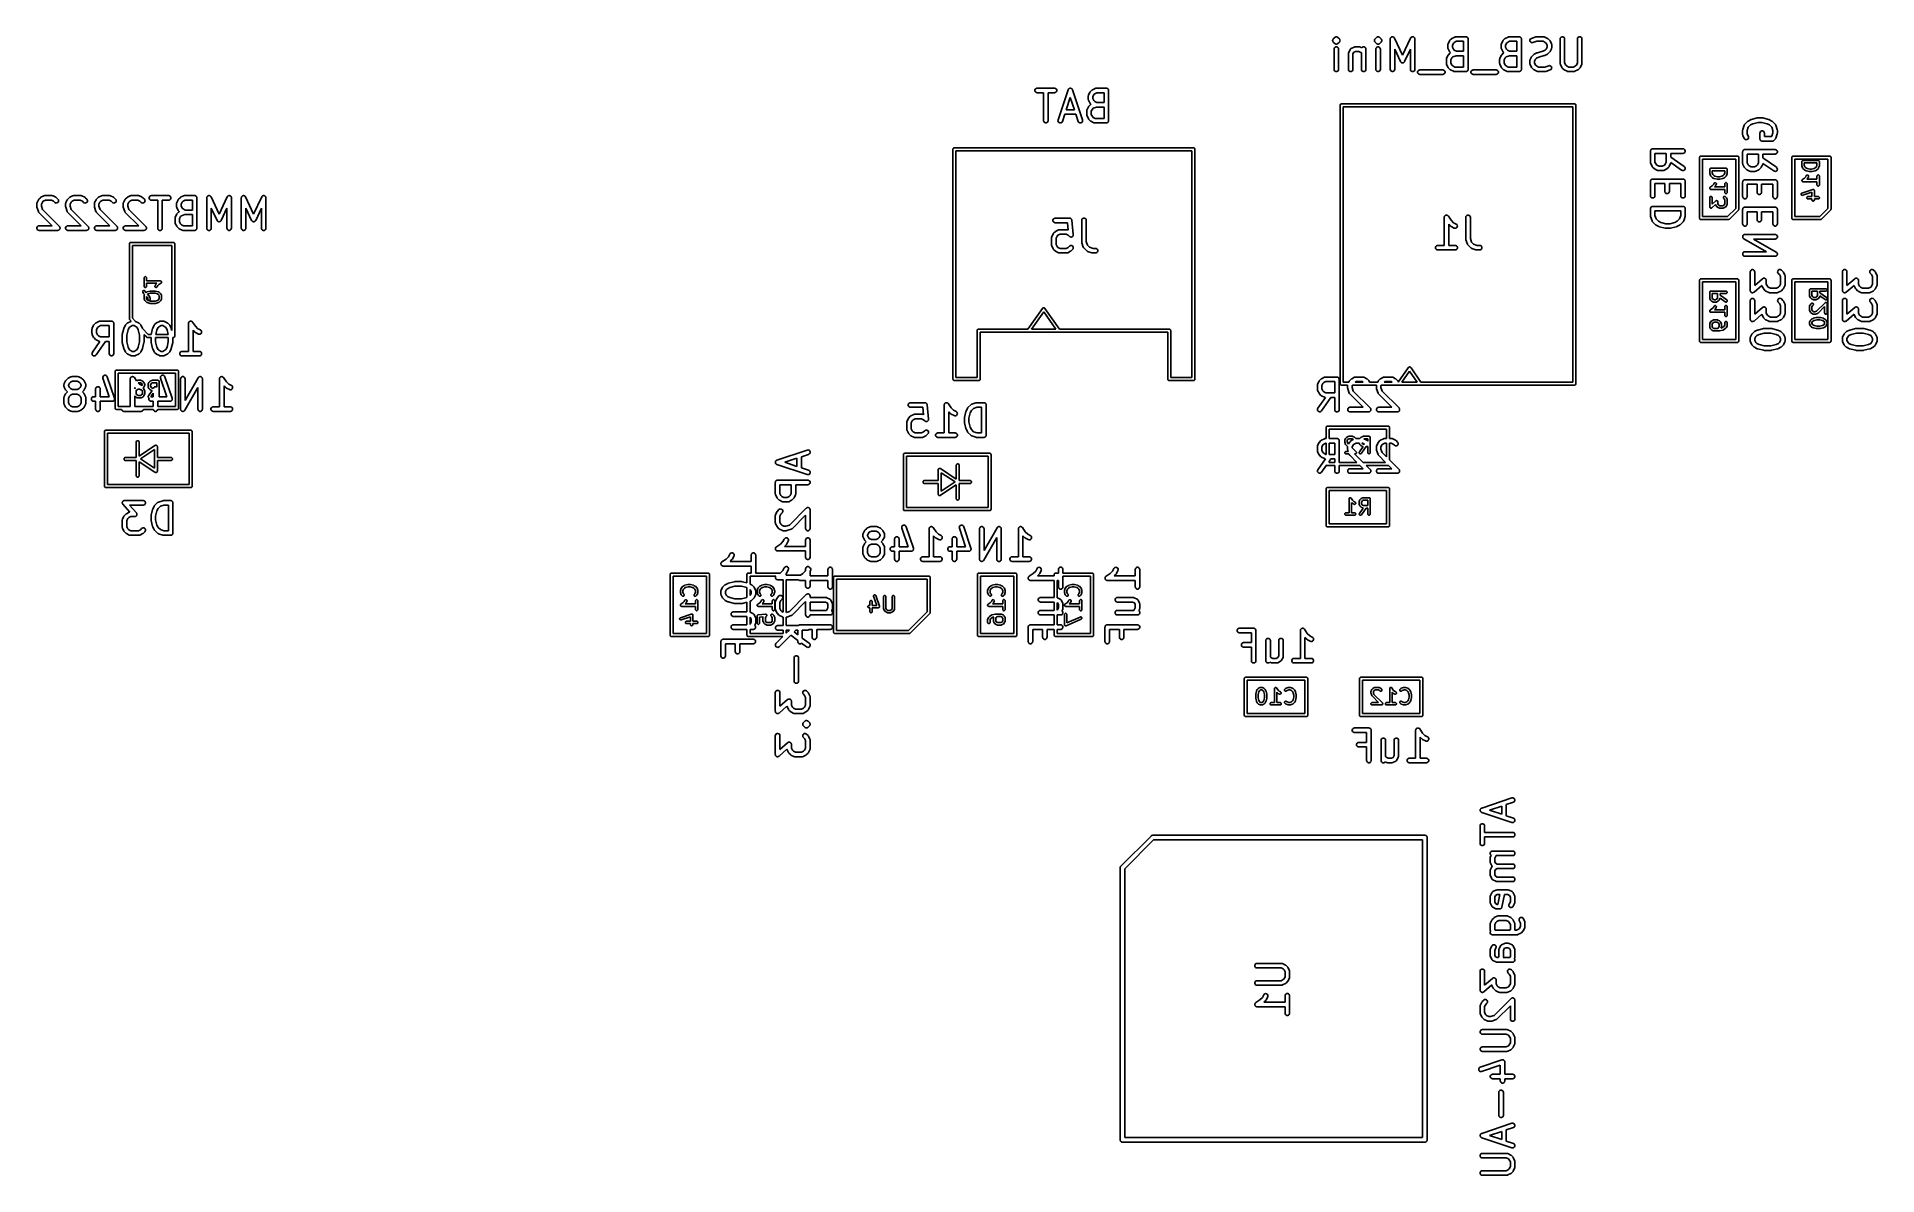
# Model space of a CAD drawing. Extents: x 109.2 to 170.1, y -93 to -55.4.
import ezdxf

# ---------------------------------------------------------------- set-up
doc = ezdxf.new("R2010")
doc.units = 0
doc.header["$MEASUREMENT"] = 0
doc.layers.add('BLACK', color=7, linetype='CONTINUOUS')

msp = doc.modelspace()

# ---------------------------------------------------------------- linework, layer by layer
at = {"layer": 'BLACK', "linetype": 'CONTINUOUS'}
for p, q in [((152.064, -55.4935), (152.066, -55.4871)), ((152.064, -55.5), (152.064, -55.4935)), ((152.064, -55.5065), (152.064, -55.5)), ((152.066, -55.5129), (152.064, -55.5065)), ((152.066, -55.4806), (152.069, -55.4746)), ((152.066, -55.4871), (152.066, -55.4806)), ((152.066, -55.5194), (152.066, -55.5129)), ((152.069, -55.5254), (152.066, -55.5194)), ((152.069, -55.4746), (152.071, -55.4683)), ((152.071, -55.5317), (152.069, -55.5254)), ((152.071, -55.4683), (152.074, -55.4629)), ((152.074, -55.5371), (152.071, -55.5317)), ((152.074, -55.4629), (152.077, -55.457)), ((152.077, -55.543), (152.074, -55.5371)), ((152.077, -55.457), (152.082, -55.4523)), ((152.082, -55.5477), (152.077, -55.543)), ((152.082, -55.4523), (152.086, -55.447)), ((152.086, -55.553), (152.082, -55.5477)), ((152.086, -55.447), (152.133, -55.3993)), ((152.133, -55.6007), (152.086, -55.553)), ((152.111, -55.7857), (152.116, -55.7601)), ((152.111, -56.4524), (152.111, -55.7857)), ((152.116, -55.7601), (152.129, -55.7375)), ((152.129, -55.7375), (152.149, -55.7208)), ((152.133, -55.3993), (152.139, -55.3956)), ((152.139, -55.6044), (152.133, -55.6007)), ((152.139, -55.3956), (152.143, -55.3909)), ((152.143, -55.6091), (152.139, -55.6044)), ((152.143, -55.3909), (152.146, -55.3895)), ((152.146, -55.6105), (152.143, -55.6091)), ((152.146, -55.3895), (152.149, -55.3874)), ((152.149, -55.6126), (152.146, -55.6105)), ((152.149, -55.3874), (152.152, -55.3863)), ((152.152, -55.6137), (152.149, -55.6126)), ((152.149, -55.7208), (152.173, -55.7119)), ((152.152, -55.3863), (152.154, -55.3844)), ((152.154, -55.6156), (152.152, -55.6137)), ((152.154, -55.3844), (152.161, -55.3827)), ((152.161, -55.6173), (152.154, -55.6156)), ((152.161, -55.3827), (152.167, -55.3799)), ((152.167, -55.6201), (152.161, -55.6173)), ((152.167, -55.3799), (152.17, -55.3796)), ((152.17, -55.6204), (152.167, -55.6201)), ((152.17, -55.3796), (152.173, -55.3785)), ((152.173, -55.6215), (152.17, -55.6204)), ((152.173, -55.3785), (152.176, -55.3785)), ((152.176, -55.6215), (152.173, -55.6215)), ((152.173, -55.7119), (152.199, -55.7119)), ((152.176, -55.3785), (152.18, -55.3777)), ((152.18, -55.6223), (152.176, -55.6215)), ((152.18, -55.3777), (152.186, -55.3782)), ((152.186, -55.6218), (152.18, -55.6223)), ((152.186, -55.3782), (152.193, -55.3777)), ((152.193, -55.6223), (152.186, -55.6218)), ((152.193, -55.3777), (152.196, -55.3785)), ((152.196, -55.6215), (152.193, -55.6223)), ((152.196, -55.3785), (152.199, -55.3785)), ((152.199, -55.6215), (152.196, -55.6215)), ((152.199, -55.3785), (152.202, -55.3796)), ((152.202, -55.6203), (152.199, -55.6215)), ((152.199, -55.7119), (152.224, -55.7208)), ((152.202, -55.3796), (152.206, -55.3799)), ((152.206, -55.6201), (152.202, -55.6203)), ((152.206, -55.3799), (152.212, -55.3827)), ((152.212, -55.6173), (152.206, -55.6201)), ((152.212, -55.3827), (152.218, -55.3844)), ((152.218, -55.6156), (152.212, -55.6173)), ((152.218, -55.3844), (152.221, -55.3863)), ((152.221, -55.6137), (152.218, -55.6156)), ((152.221, -55.3863), (152.224, -55.3874)), ((152.224, -55.6126), (152.221, -55.6137)), ((152.224, -55.3874), (152.226, -55.3895)), ((152.226, -55.6105), (152.224, -55.6126)), ((152.224, -55.7208), (152.244, -55.7375)), ((152.226, -55.3895), (152.229, -55.3909)), ((152.229, -55.6091), (152.226, -55.6105)), ((152.229, -55.3909), (152.234, -55.3956)), ((152.234, -55.6044), (152.229, -55.6091)), ((152.234, -55.3956), (152.239, -55.3993)), ((152.239, -55.6007), (152.234, -55.6044)), ((152.239, -55.3993), (152.287, -55.447)), ((152.287, -55.553), (152.239, -55.6007)), ((152.244, -55.7375), (152.257, -55.7601)), ((152.257, -55.7601), (152.261, -55.7857)), ((152.261, -55.7857), (152.261, -56.4524)), ((152.287, -55.447), (152.291, -55.4523)), ((152.291, -55.5477), (152.287, -55.553)), ((152.291, -55.4523), (152.295, -55.457)), ((152.295, -55.543), (152.291, -55.5477)), ((152.295, -55.457), (152.298, -55.4629)), ((152.298, -55.5371), (152.295, -55.543)), ((152.298, -55.4629), (152.302, -55.4683)), ((152.302, -55.5317), (152.298, -55.5371)), ((152.302, -55.4683), (152.303, -55.4746)), ((152.303, -55.5254), (152.302, -55.5317)), ((152.303, -55.4746), (152.306, -55.4806)), ((152.306, -55.5194), (152.303, -55.5254)), ((152.306, -55.4806), (152.307, -55.4871)), ((152.307, -55.5129), (152.306, -55.5194)), ((152.307, -55.4871), (152.309, -55.4935)), ((152.309, -55.5065), (152.307, -55.5129)), ((152.309, -55.4935), (152.308, -55.5)), ((152.308, -55.5), (152.309, -55.5065)), ((152.587, -55.9286), (152.588, -55.9243)), ((152.587, -56.4524), (152.587, -55.9286)), ((152.588, -55.92), (152.59, -55.9116)), ((152.588, -55.9243), (152.588, -55.92)), ((152.59, -55.9116), (152.592, -55.9029)), ((152.592, -55.9029), (152.594, -55.8992)), ((152.594, -55.8992), (152.595, -55.895)), ((152.595, -55.895), (152.643, -55.7998)), ((152.643, -55.7998), (152.649, -55.7909)), ((152.649, -55.7909), (152.656, -55.7818)), ((152.656, -55.7818), (152.657, -55.7805)), ((152.657, -55.7805), (152.658, -55.7789)), ((152.658, -55.7789), (152.668, -55.7728)), ((152.668, -55.7728), (152.676, -55.7663)), ((152.676, -55.7663), (152.772, -55.7186)), ((152.766, -55.8892), (152.737, -55.9463)), ((152.737, -55.9463), (152.737, -56.4524)), ((152.823, -55.8607), (152.766, -55.8892)), ((152.772, -55.7186), (152.776, -55.7174)), ((152.776, -55.7174), (152.78, -55.7152)), ((152.78, -55.7152), (152.788, -55.7137)), ((152.788, -55.7137), (152.797, -55.7112)), ((152.797, -55.7112), (152.801, -55.7115)), ((152.801, -55.7115), (152.805, -55.7107)), ((152.805, -55.7107), (152.948, -55.7107)), ((152.93, -55.8607), (152.823, -55.8607)), ((152.999, -55.895), (152.93, -55.8607)), ((152.948, -55.7107), (152.952, -55.7115)), ((152.952, -55.7115), (152.957, -55.7112)), ((152.957, -55.7112), (152.965, -55.7137)), ((152.965, -55.7137), (152.974, -55.7152)), ((152.974, -55.7152), (152.977, -55.7174)), ((152.977, -55.7174), (152.982, -55.7186)), ((152.982, -55.7186), (153.03, -55.743)), ((153.016, -55.912), (152.999, -55.895)), ((153.016, -56.4524), (153.016, -55.912)), ((153.03, -55.743), (153.033, -55.7375)), ((153.033, -55.7375), (153.053, -55.7208)), ((153.053, -55.7208), (153.078, -55.7119)), ((153.078, -55.7119), (153.104, -55.7119)), ((153.104, -55.7119), (153.128, -55.7208)), ((153.128, -55.7208), (153.148, -55.7375)), ((153.148, -55.7375), (153.161, -55.7601)), ((153.161, -55.7601), (153.166, -55.7857)), ((153.166, -55.7857), (153.166, -56.4524)), ((153.445, -55.4935), (153.447, -55.4871)), ((153.445, -55.5), (153.445, -55.4935)), ((153.445, -55.5065), (153.445, -55.5)), ((153.447, -55.5129), (153.445, -55.5065)), ((153.447, -55.4806), (153.45, -55.4746)), ((153.447, -55.4871), (153.447, -55.4806)), ((153.447, -55.5194), (153.447, -55.5129)), ((153.45, -55.5254), (153.447, -55.5194)), ((153.45, -55.4746), (153.452, -55.4683)), ((153.452, -55.5317), (153.45, -55.5254)), ((153.452, -55.4683), (153.455, -55.4629)), ((153.455, -55.5371), (153.452, -55.5317)), ((153.455, -55.4629), (153.458, -55.457)), ((153.458, -55.543), (153.455, -55.5371)), ((153.458, -55.457), (153.463, -55.4523)), ((153.463, -55.5477), (153.458, -55.543)), ((153.463, -55.4523), (153.466, -55.447)), ((153.466, -55.553), (153.463, -55.5477)), ((153.466, -55.447), (153.514, -55.3993)), ((153.514, -55.6007), (153.466, -55.553)), ((153.492, -55.7857), (153.497, -55.7601)), ((153.492, -56.4524), (153.492, -55.7857)), ((153.497, -55.7601), (153.51, -55.7375)), ((153.51, -55.7375), (153.53, -55.7208)), ((153.514, -55.3993), (153.519, -55.3956)), ((153.519, -55.6044), (153.514, -55.6007)), ((153.519, -55.3956), (153.524, -55.3909)), ((153.524, -55.6091), (153.519, -55.6044)), ((153.524, -55.3909), (153.527, -55.3895)), ((153.527, -55.6105), (153.524, -55.6091)), ((153.527, -55.3895), (153.53, -55.3874)), ((153.53, -55.6126), (153.527, -55.6105)), ((153.53, -55.3874), (153.533, -55.3863)), ((153.533, -55.6137), (153.53, -55.6126)), ((153.53, -55.7208), (153.554, -55.7119)), ((153.533, -55.3863), (153.535, -55.3844)), ((153.535, -55.6156), (153.533, -55.6137)), ((153.535, -55.3844), (153.542, -55.3827)), ((153.542, -55.6173), (153.535, -55.6156)), ((153.542, -55.3827), (153.548, -55.3799)), ((153.548, -55.6201), (153.542, -55.6173)), ((153.548, -55.3799), (153.551, -55.3796)), ((153.551, -55.6204), (153.548, -55.6201)), ((153.551, -55.3796), (153.554, -55.3785)), ((153.554, -55.6215), (153.551, -55.6204)), ((153.554, -55.3785), (153.557, -55.3785)), ((153.557, -55.6215), (153.554, -55.6215)), ((153.554, -55.7119), (153.58, -55.7119)), ((153.557, -55.3785), (153.561, -55.3777)), ((153.561, -55.6223), (153.557, -55.6215)), ((153.561, -55.3777), (153.567, -55.3782)), ((153.567, -55.6218), (153.561, -55.6223)), ((153.567, -55.3782), (153.574, -55.3777)), ((153.574, -55.6223), (153.567, -55.6218)), ((153.574, -55.3777), (153.577, -55.3785)), ((153.577, -55.6215), (153.574, -55.6223)), ((153.577, -55.3785), (153.58, -55.3785)), ((153.58, -55.6215), (153.577, -55.6215)), ((153.58, -55.3785), (153.583, -55.3796)), ((153.583, -55.6203), (153.58, -55.6215)), ((153.58, -55.7119), (153.605, -55.7208)), ((153.583, -55.3796), (153.587, -55.3799)), ((153.587, -55.6201), (153.583, -55.6203)), ((153.587, -55.3799), (153.593, -55.3827)), ((153.593, -55.6173), (153.587, -55.6201)), ((153.593, -55.3827), (153.599, -55.3844)), ((153.599, -55.6156), (153.593, -55.6173)), ((153.599, -55.3844), (153.602, -55.3863)), ((153.602, -55.6137), (153.599, -55.6156)), ((153.602, -55.3863), (153.605, -55.3874)), ((153.605, -55.6126), (153.602, -55.6137)), ((153.605, -55.3874), (153.607, -55.3895)), ((153.607, -55.6105), (153.605, -55.6126)), ((153.605, -55.7208), (153.625, -55.7375)), ((153.607, -55.3895), (153.61, -55.3909)), ((153.61, -55.6091), (153.607, -55.6105)), ((153.61, -55.3909), (153.615, -55.3956)), ((153.615, -55.6044), (153.61, -55.6091)), ((153.615, -55.3956), (153.62, -55.3993)), ((153.62, -55.6007), (153.615, -55.6044)), ((153.62, -55.3993), (153.668, -55.447)), ((153.668, -55.553), (153.62, -55.6007)), ((153.625, -55.7375), (153.638, -55.7601)), ((153.638, -55.7601), (153.642, -55.7857)), ((153.642, -55.7857), (153.642, -56.4524)), ((153.668, -55.447), (153.672, -55.4523)), ((153.672, -55.5477), (153.668, -55.553)), ((153.672, -55.4523), (153.676, -55.457)), ((153.676, -55.543), (153.672, -55.5477)), ((153.676, -55.457), (153.679, -55.4629)), ((153.679, -55.5371), (153.676, -55.543)), ((153.679, -55.4629), (153.683, -55.4683)), ((153.683, -55.5317), (153.679, -55.5371)), ((153.683, -55.4683), (153.684, -55.4746)), ((153.684, -55.5254), (153.683, -55.5317)), ((153.684, -55.4746), (153.687, -55.4806)), ((153.687, -55.5194), (153.684, -55.5254)), ((153.687, -55.4806), (153.688, -55.4871)), ((153.688, -55.5129), (153.687, -55.5194)), ((153.688, -55.4871), (153.689, -55.4935)), ((153.689, -55.5065), (153.688, -55.5129)), ((153.689, -55.4935), (153.689, -55.5)), ((153.689, -55.5), (153.689, -55.5065)), ((153.968, -55.4524), (153.97, -55.4427)), ((153.968, -56.4524), (153.968, -55.4524)), ((153.97, -55.4427), (153.971, -55.433)), ((153.971, -55.433), (153.972, -55.43)), ((153.972, -55.43), (153.973, -55.4267)), ((153.973, -55.4267), (153.978, -55.4183)), ((153.978, -55.4183), (153.982, -55.4094)), ((153.982, -55.4094), (153.984, -55.407)), ((153.984, -55.407), (153.986, -55.4042)), ((153.986, -55.4042), (153.993, -55.3979)), ((153.993, -55.3979), (154, -55.391)), ((154, -55.391), (154.003, -55.3896)), ((154.003, -55.3896), (154.006, -55.3874)), ((154.006, -55.3874), (154.015, -55.3841)), ((154.015, -55.3841), (154.024, -55.3799)), ((154.024, -55.3799), (154.027, -55.3797)), ((154.027, -55.3797), (154.03, -55.3785)), ((154.03, -55.3785), (154.04, -55.3785)), ((154.04, -55.3785), (154.05, -55.3777)), ((154.05, -55.3777), (154.053, -55.3785)), ((154.053, -55.3785), (154.056, -55.3785)), ((154.056, -55.3785), (154.066, -55.3819)), ((154.066, -55.3819), (154.075, -55.3844)), ((154.075, -55.3844), (154.078, -55.3863)), ((154.078, -55.3863), (154.081, -55.3874)), ((154.081, -55.3874), (154.088, -55.3937)), ((154.088, -55.3937), (154.096, -55.3993)), ((154.096, -55.3993), (154.098, -55.402)), ((154.098, -55.402), (154.101, -55.4042)), ((154.101, -55.4042), (154.106, -55.4126)), ((154.106, -55.4126), (154.111, -55.4207)), ((154.111, -55.4207), (154.377, -55.9893)), ((154.309, -56.1984), (154.118, -55.7904)), ((154.118, -55.7904), (154.118, -56.4524)), ((154.377, -55.9893), (154.642, -55.4207)), ((154.635, -55.7904), (154.445, -56.1984)), ((154.635, -56.4524), (154.635, -55.7904)), ((154.642, -55.4207), (154.648, -55.4126)), ((154.648, -55.4126), (154.653, -55.4042)), ((154.653, -55.4042), (154.655, -55.402)), ((154.655, -55.402), (154.657, -55.3993)), ((154.657, -55.3993), (154.665, -55.3937)), ((154.665, -55.3937), (154.672, -55.3874)), ((154.672, -55.3874), (154.676, -55.3863)), ((154.676, -55.3863), (154.678, -55.3844)), ((154.678, -55.3844), (154.688, -55.3819)), ((154.688, -55.3819), (154.697, -55.3785)), ((154.697, -55.3785), (154.7, -55.3785)), ((154.7, -55.3785), (154.703, -55.3777)), ((154.703, -55.3777), (154.713, -55.3785)), ((154.713, -55.3785), (154.723, -55.3785)), ((154.723, -55.3785), (154.726, -55.3797)), ((154.726, -55.3797), (154.729, -55.3799)), ((154.729, -55.3799), (154.738, -55.3841)), ((154.738, -55.3841), (154.748, -55.3874)), ((154.748, -55.3874), (154.75, -55.3896)), ((154.75, -55.3896), (154.753, -55.391)), ((154.753, -55.391), (154.76, -55.3979)), ((154.76, -55.3979), (154.767, -55.4042)), ((154.767, -55.4042), (154.769, -55.407)), ((154.769, -55.407), (154.771, -55.4094)), ((154.771, -55.4094), (154.776, -55.4183)), ((154.776, -55.4183), (154.78, -55.4267)), ((154.78, -55.4267), (154.781, -55.43)), ((154.781, -55.43), (154.782, -55.433)), ((154.782, -55.433), (154.783, -55.4427)), ((154.783, -55.4427), (154.785, -55.4524)), ((154.785, -55.4524), (154.785, -56.4524)), ((155.873, -55.6429), (155.874, -55.6386)), ((155.873, -55.7381), (155.873, -55.6429)), ((155.874, -55.7424), (155.873, -55.7381)), ((155.874, -55.6343), (155.876, -55.6259)), ((155.874, -55.6386), (155.874, -55.6343)), ((155.874, -55.7467), (155.874, -55.7424)), ((155.876, -55.7551), (155.874, -55.7467)), ((155.876, -55.6259), (155.878, -55.6172)), ((155.878, -55.7637), (155.876, -55.7551)), ((155.878, -55.6172), (155.88, -55.6135)), ((155.88, -55.7675), (155.878, -55.7637)), ((155.88, -55.6135), (155.881, -55.6093)), ((155.881, -55.7716), (155.88, -55.7675)), ((155.881, -55.6093), (155.929, -55.5141)), ((155.929, -55.8669), (155.881, -55.7716)), ((155.881, -55.9903), (155.888, -55.9806)), ((155.888, -55.9806), (155.895, -55.9708)), ((155.895, -55.9708), (155.943, -55.9232)), ((155.929, -55.5141), (155.936, -55.5044)), ((155.936, -55.8765), (155.929, -55.8669)), ((155.936, -55.5044), (155.943, -55.4946)), ((155.943, -55.8864), (155.936, -55.8765)), ((155.943, -55.4946), (155.99, -55.447)), ((155.964, -55.9081), (155.943, -55.8864)), ((155.943, -55.9232), (155.946, -55.9207)), ((155.946, -55.9207), (155.949, -55.9174)), ((155.949, -55.9174), (155.957, -55.9133)), ((155.957, -55.9133), (155.964, -55.9082)), ((155.964, -55.9082), (155.964, -55.9081)), ((155.99, -55.447), (156, -55.4401)), ((156, -55.4401), (156.01, -55.4329)), ((156.01, -55.4329), (156.105, -55.3853)), ((156.057, -55.592), (156.023, -55.6606)), ((156.023, -55.6606), (156.023, -55.7204)), ((156.023, -55.7204), (156.057, -55.7889)), ((156.088, -55.5616), (156.057, -55.592)), ((156.057, -55.7889), (156.088, -55.8193)), ((156.156, -55.5274), (156.088, -55.5616)), ((156.088, -55.8193), (156.156, -55.8536)), ((156.105, -55.3853), (156.109, -55.3841)), ((156.109, -55.3841), (156.113, -55.3819)), ((156.113, -55.3819), (156.122, -55.3804)), ((156.122, -55.3804), (156.13, -55.3779)), ((156.13, -55.3779), (156.134, -55.3781)), ((156.134, -55.3781), (156.139, -55.3774)), ((156.139, -55.3774), (156.472, -55.3774)), ((156.397, -55.5274), (156.156, -55.5274)), ((156.156, -55.8536), (156.397, -55.8536)), ((156.397, -55.8536), (156.397, -55.5274)), ((156.472, -55.3774), (156.478, -55.3785)), ((156.478, -55.3785), (156.485, -55.3785)), ((156.485, -55.3785), (156.491, -55.3808)), ((156.491, -55.3808), (156.498, -55.3819)), ((156.498, -55.3819), (156.503, -55.3852)), ((156.503, -55.3852), (156.509, -55.3874)), ((156.509, -55.3874), (156.514, -55.3916)), ((156.514, -55.3916), (156.52, -55.3949)), ((156.52, -55.3949), (156.524, -55.4)), ((156.524, -55.4), (156.529, -55.4042)), ((156.529, -55.4042), (156.533, -55.4099)), ((156.533, -55.4099), (156.537, -55.4149)), ((156.537, -55.4149), (156.539, -55.421)), ((156.539, -55.421), (156.542, -55.4267)), ((156.542, -55.4267), (156.544, -55.4332)), ((156.544, -55.4332), (156.546, -55.4394)), ((156.546, -55.4394), (156.546, -55.4459)), ((156.546, -55.4459), (156.547, -55.4524)), ((156.547, -55.4524), (156.547, -56.4524)), ((157.635, -55.6343), (157.638, -55.6259)), ((157.636, -55.6386), (157.635, -55.6343)), ((157.635, -55.6429), (157.636, -55.6386)), ((157.635, -55.7381), (157.635, -55.6429)), ((157.636, -55.7424), (157.635, -55.7381)), ((157.635, -55.7467), (157.636, -55.7424)), ((157.638, -55.7551), (157.635, -55.7467)), ((157.638, -55.6259), (157.64, -55.6172)), ((157.64, -55.7637), (157.638, -55.7551)), ((157.64, -55.6172), (157.642, -55.6135)), ((157.642, -55.7675), (157.64, -55.7637)), ((157.642, -55.6135), (157.643, -55.6093)), ((157.643, -55.7716), (157.642, -55.7675)), ((157.643, -55.6093), (157.691, -55.5141)), ((157.691, -55.8669), (157.643, -55.7716)), ((157.643, -55.9903), (157.65, -55.9806)), ((157.65, -55.9806), (157.657, -55.9708)), ((157.657, -55.9708), (157.705, -55.9232)), ((157.691, -55.5141), (157.698, -55.5044)), ((157.698, -55.8765), (157.691, -55.8669)), ((157.698, -55.5044), (157.705, -55.4946)), ((157.705, -55.8864), (157.698, -55.8765)), ((157.705, -55.4946), (157.752, -55.447)), ((157.726, -55.9081), (157.705, -55.8864)), ((157.705, -55.9232), (157.708, -55.9207)), ((157.708, -55.9207), (157.711, -55.9174)), ((157.711, -55.9174), (157.719, -55.9133)), ((157.719, -55.9133), (157.726, -55.9082)), ((157.726, -55.9082), (157.726, -55.9081)), ((157.752, -55.447), (157.762, -55.4401)), ((157.762, -55.4401), (157.772, -55.4329)), ((157.772, -55.4329), (157.867, -55.3853)), ((157.819, -55.592), (157.785, -55.6606)), ((157.785, -55.6606), (157.785, -55.7204)), ((157.785, -55.7204), (157.819, -55.7889)), ((157.85, -55.5616), (157.819, -55.592)), ((157.819, -55.7889), (157.85, -55.8193)), ((157.918, -55.5274), (157.85, -55.5616)), ((157.85, -55.8193), (157.918, -55.8536)), ((157.867, -55.3853), (157.871, -55.3841)), ((157.871, -55.3841), (157.875, -55.3819)), ((157.875, -55.3819), (157.883, -55.3804)), ((157.883, -55.3804), (157.892, -55.3779)), ((157.892, -55.3779), (157.896, -55.3781)), ((157.896, -55.3781), (157.9, -55.3774)), ((157.9, -55.3774), (158.234, -55.3774)), ((158.159, -55.5274), (157.918, -55.5274)), ((157.918, -55.8536), (158.159, -55.8536)), ((158.159, -55.8536), (158.159, -55.5274)), ((158.234, -55.3774), (158.24, -55.3785)), ((158.24, -55.3785), (158.247, -55.3785)), ((158.247, -55.3785), (158.253, -55.3808)), ((158.253, -55.3808), (158.259, -55.3819)), ((158.259, -55.3819), (158.265, -55.3852)), ((158.265, -55.3852), (158.271, -55.3874)), ((158.271, -55.3874), (158.276, -55.3916)), ((158.276, -55.3916), (158.282, -55.3949)), ((158.282, -55.3949), (158.286, -55.4)), ((158.286, -55.4), (158.291, -55.4042)), ((158.291, -55.4042), (158.295, -55.4099)), ((158.295, -55.4099), (158.299, -55.4149)), ((158.299, -55.4149), (158.301, -55.421)), ((158.301, -55.421), (158.304, -55.4267)), ((158.304, -55.4267), (158.305, -55.4332)), ((158.305, -55.4332), (158.308, -55.4394)), ((158.308, -55.4394), (158.308, -55.4459)), ((158.308, -55.4459), (158.309, -55.4524)), ((158.309, -55.4524), (158.309, -56.4524)), ((158.588, -55.511), (158.589, -55.485)), ((158.596, -55.5357), (158.588, -55.511)), ((158.589, -55.485), (158.598, -55.4607)), ((158.613, -55.5561), (158.596, -55.5357)), ((158.598, -55.4607), (158.616, -55.4413)), ((158.635, -55.5697), (158.613, -55.5561)), ((158.616, -55.4413), (158.639, -55.4288)), ((158.66, -55.575), (158.635, -55.5697)), ((158.639, -55.4288), (158.782, -55.3812)), ((158.657, -56.0184), (158.705, -55.9708)), ((158.686, -55.5712), (158.66, -55.575)), ((158.817, -55.5274), (158.686, -55.5712)), ((158.705, -55.9708), (158.714, -55.9639)), ((158.714, -55.9639), (158.724, -55.9567)), ((158.724, -55.9567), (158.819, -55.9091)), ((158.782, -55.3812), (158.793, -55.3795)), ((158.793, -55.3795), (158.805, -55.3774)), ((158.805, -55.3774), (159.043, -55.3774)), ((159.026, -55.5274), (158.817, -55.5274)), ((158.819, -55.9091), (158.827, -55.9068)), ((158.827, -55.9068), (158.835, -55.9034)), ((158.835, -55.9034), (159.017, -55.8578)), ((159.017, -55.8578), (159.094, -55.8193)), ((159.094, -55.5616), (159.026, -55.5274)), ((159.043, -55.3774), (159.048, -55.3781)), ((159.048, -55.3781), (159.052, -55.3779)), ((159.052, -55.3779), (159.06, -55.3804)), ((159.06, -55.3804), (159.069, -55.3819)), ((159.069, -55.3819), (159.073, -55.3841)), ((159.073, -55.3841), (159.077, -55.3853)), ((159.077, -55.3853), (159.172, -55.4329)), ((159.172, -55.948), (159.077, -55.9957)), ((159.125, -55.592), (159.094, -55.5616)), ((159.094, -55.8193), (159.125, -55.7889)), ((159.159, -55.6606), (159.125, -55.592)), ((159.125, -55.7889), (159.159, -55.7204)), ((159.159, -55.7204), (159.159, -55.6606)), ((159.172, -55.4329), (159.182, -55.4401)), ((159.182, -55.9409), (159.172, -55.948)), ((159.182, -55.4401), (159.192, -55.447)), ((159.192, -55.934), (159.182, -55.9409)), ((159.192, -55.447), (159.239, -55.4946)), ((159.239, -55.8864), (159.192, -55.934)), ((159.239, -55.4946), (159.246, -55.5044)), ((159.246, -55.8765), (159.239, -55.8864)), ((159.246, -55.5044), (159.253, -55.5141)), ((159.253, -55.8669), (159.246, -55.8765)), ((159.253, -55.5141), (159.301, -55.6093)), ((159.301, -55.7716), (159.253, -55.8669)), ((159.301, -55.6093), (159.302, -55.6135)), ((159.302, -55.7675), (159.301, -55.7716)), ((159.302, -55.6135), (159.304, -55.6172)), ((159.304, -55.7637), (159.302, -55.7675)), ((159.304, -55.6172), (159.306, -55.6259)), ((159.306, -55.7551), (159.304, -55.7637)), ((159.306, -55.6259), (159.308, -55.6343)), ((159.308, -55.7467), (159.306, -55.7551)), ((159.308, -55.6343), (159.308, -55.6386)), ((159.308, -55.6386), (159.309, -55.6429)), ((159.309, -55.7381), (159.308, -55.7424)), ((159.308, -55.7424), (159.308, -55.7467)), ((159.309, -55.6429), (159.309, -55.7381)), ((159.587, -55.4524), (159.592, -55.4267)), ((159.587, -56.2619), (159.587, -55.4524)), ((159.592, -55.4267), (159.605, -55.4042)), ((159.605, -55.4042), (159.625, -55.3874)), ((159.625, -55.3874), (159.649, -55.3785)), ((159.649, -55.3785), (159.675, -55.3785)), ((159.675, -55.3785), (159.7, -55.3874)), ((159.7, -55.3874), (159.72, -55.4042)), ((159.72, -55.4042), (159.733, -55.4267)), ((159.733, -55.4267), (159.737, -55.4524)), ((159.737, -55.4524), (159.737, -56.2442)), ((160.159, -55.4524), (160.163, -55.4267)), ((160.159, -56.2442), (160.159, -55.4524)), ((160.163, -55.4267), (160.176, -55.4042)), ((160.176, -55.4042), (160.196, -55.3874)), ((160.196, -55.3874), (160.221, -55.3785)), ((160.221, -55.3785), (160.247, -55.3785)), ((160.247, -55.3785), (160.271, -55.3874)), ((160.271, -55.3874), (160.291, -55.4042)), ((160.291, -55.4042), (160.304, -55.4267)), ((160.304, -55.4267), (160.309, -55.4524)), ((160.309, -55.4524), (160.309, -56.2619)), ((152.116, -56.478), (152.111, -56.4524)), ((152.129, -56.5006), (152.116, -56.478)), ((152.149, -56.5173), (152.129, -56.5006)), ((152.173, -56.5262), (152.149, -56.5173)), ((152.199, -56.5262), (152.173, -56.5262)), ((152.224, -56.5173), (152.199, -56.5262)), ((152.244, -56.5006), (152.224, -56.5173)), ((152.257, -56.478), (152.244, -56.5006)), ((152.261, -56.4524), (152.257, -56.478)), ((152.592, -56.478), (152.587, -56.4524)), ((152.605, -56.5006), (152.592, -56.478)), ((152.625, -56.5173), (152.605, -56.5006)), ((152.649, -56.5262), (152.625, -56.5173)), ((152.675, -56.5262), (152.649, -56.5262)), ((152.7, -56.5173), (152.675, -56.5262)), ((152.72, -56.5006), (152.7, -56.5173)), ((152.733, -56.478), (152.72, -56.5006)), ((152.737, -56.4524), (152.733, -56.478)), ((153.02, -56.478), (153.016, -56.4524)), ((153.033, -56.5006), (153.02, -56.478)), ((153.053, -56.5173), (153.033, -56.5006)), ((153.078, -56.5262), (153.053, -56.5173)), ((153.104, -56.5262), (153.078, -56.5262)), ((153.128, -56.5173), (153.104, -56.5262)), ((153.148, -56.5006), (153.128, -56.5173)), ((153.161, -56.478), (153.148, -56.5006)), ((153.166, -56.4524), (153.161, -56.478)), ((153.497, -56.478), (153.492, -56.4524)), ((153.51, -56.5006), (153.497, -56.478)), ((153.53, -56.5173), (153.51, -56.5006)), ((153.554, -56.5262), (153.53, -56.5173)), ((153.58, -56.5262), (153.554, -56.5262)), ((153.605, -56.5173), (153.58, -56.5262)), ((153.625, -56.5006), (153.605, -56.5173)), ((153.638, -56.478), (153.625, -56.5006)), ((153.642, -56.4524), (153.638, -56.478)), ((153.973, -56.478), (153.968, -56.4524)), ((153.986, -56.5006), (153.973, -56.478)), ((154.006, -56.5173), (153.986, -56.5006)), ((154.03, -56.5262), (154.006, -56.5173)), ((154.056, -56.5262), (154.03, -56.5262)), ((154.081, -56.5173), (154.056, -56.5262)), ((154.101, -56.5006), (154.081, -56.5173)), ((154.114, -56.478), (154.101, -56.5006)), ((154.118, -56.4524), (154.114, -56.478)), ((154.312, -56.2037), (154.309, -56.1984)), ((154.315, -56.2097), (154.312, -56.2037)), ((154.32, -56.2143), (154.315, -56.2097)), ((154.324, -56.2197), (154.32, -56.2143)), ((154.329, -56.2235), (154.324, -56.2197)), ((154.334, -56.2281), (154.329, -56.2235)), ((154.34, -56.2309), (154.334, -56.2281)), ((154.345, -56.2346), (154.34, -56.2309)), ((154.351, -56.2363), (154.345, -56.2346)), ((154.357, -56.2391), (154.351, -56.2363)), ((154.364, -56.2397), (154.357, -56.2391)), ((154.37, -56.2414), (154.364, -56.2397)), ((154.377, -56.2408), (154.37, -56.2414)), ((154.383, -56.2414), (154.377, -56.2408)), ((154.39, -56.2397), (154.383, -56.2414)), ((154.396, -56.2391), (154.39, -56.2397)), ((154.402, -56.2363), (154.396, -56.2391)), ((154.408, -56.2346), (154.402, -56.2363)), ((154.414, -56.2309), (154.408, -56.2346)), ((154.42, -56.2281), (154.414, -56.2309)), ((154.424, -56.2235), (154.42, -56.2281)), ((154.43, -56.2197), (154.424, -56.2235)), ((154.433, -56.2143), (154.43, -56.2197)), ((154.438, -56.2097), (154.433, -56.2143)), ((154.441, -56.2037), (154.438, -56.2097)), ((154.445, -56.1984), (154.441, -56.2037)), ((154.64, -56.478), (154.635, -56.4524)), ((154.653, -56.5006), (154.64, -56.478)), ((154.672, -56.5173), (154.653, -56.5006)), ((154.697, -56.5262), (154.672, -56.5173)), ((154.723, -56.5262), (154.697, -56.5262)), ((154.748, -56.5173), (154.723, -56.5262)), ((154.767, -56.5006), (154.748, -56.5173)), ((154.78, -56.478), (154.767, -56.5006)), ((154.785, -56.4524), (154.78, -56.478)), ((154.874, -56.5346), (154.883, -56.5101)), ((154.874, -56.5606), (154.874, -56.5346)), ((154.883, -56.5851), (154.874, -56.5606)), ((154.883, -56.5101), (154.9, -56.4902)), ((154.9, -56.6051), (154.883, -56.5851)), ((154.9, -56.4902), (154.922, -56.4771)), ((154.922, -56.4771), (154.948, -56.4726)), ((154.948, -56.4726), (155.71, -56.4726)), ((155.71, -56.4726), (155.736, -56.4771)), ((155.736, -56.4771), (155.758, -56.4902)), ((155.758, -56.4902), (155.775, -56.5101)), ((155.775, -56.5851), (155.758, -56.6051)), ((155.775, -56.5101), (155.784, -56.5346)), ((155.784, -56.5606), (155.775, -56.5851)), ((155.784, -56.5346), (155.784, -56.5606)), ((155.825, -56.119), (155.826, -56.1148)), ((155.825, -56.2619), (155.825, -56.119)), ((155.826, -56.2662), (155.825, -56.2619)), ((155.826, -56.1105), (155.828, -56.1021)), ((155.826, -56.1148), (155.826, -56.1105)), ((155.826, -56.2705), (155.826, -56.2662)), ((155.828, -56.2789), (155.826, -56.2705)), ((155.828, -56.1021), (155.83, -56.0934)), ((155.83, -56.2876), (155.828, -56.2789)), ((155.83, -56.0934), (155.832, -56.0896)), ((155.832, -56.2913), (155.83, -56.2876)), ((155.832, -56.0896), (155.833, -56.0855)), ((155.833, -56.2954), (155.832, -56.2913)), ((155.833, -56.0855), (155.881, -55.9903)), ((155.881, -56.3907), (155.833, -56.2954)), ((155.888, -56.4003), (155.881, -56.3907)), ((155.895, -56.4102), (155.888, -56.4003)), ((155.943, -56.4578), (155.895, -56.4102)), ((155.953, -56.4647), (155.943, -56.4578)), ((155.962, -56.4718), (155.953, -56.4647)), ((156.057, -56.5195), (155.962, -56.4718)), ((156.01, -56.0682), (155.975, -56.1368)), ((155.975, -56.1368), (155.975, -56.2442)), ((155.975, -56.2442), (156.01, -56.3127)), ((156.036, -56.0417), (156.01, -56.0682)), ((156.01, -56.3127), (156.04, -56.3431)), ((156.151, -56.0036), (156.036, -56.0417)), ((156.04, -56.3431), (156.109, -56.3774)), ((156.062, -56.5207), (156.057, -56.5195)), ((156.065, -56.5229), (156.062, -56.5207)), ((156.074, -56.5244), (156.065, -56.5229)), ((156.082, -56.5269), (156.074, -56.5244)), ((156.087, -56.5266), (156.082, -56.5269)), ((156.091, -56.5274), (156.087, -56.5266)), ((156.472, -56.5274), (156.091, -56.5274)), ((156.109, -56.3774), (156.397, -56.3774)), ((156.397, -56.0036), (156.151, -56.0036)), ((156.397, -56.3774), (156.397, -56.0036)), ((156.478, -56.5262), (156.472, -56.5274)), ((156.485, -56.5262), (156.478, -56.5262)), ((156.491, -56.524), (156.485, -56.5262)), ((156.498, -56.5229), (156.491, -56.524)), ((156.503, -56.5196), (156.498, -56.5229)), ((156.509, -56.5173), (156.503, -56.5196)), ((156.514, -56.5131), (156.509, -56.5173)), ((156.52, -56.5098), (156.514, -56.5131)), ((156.524, -56.5048), (156.52, -56.5098)), ((156.529, -56.5006), (156.524, -56.5048)), ((156.533, -56.4949), (156.529, -56.5006)), ((156.537, -56.4899), (156.533, -56.4949)), ((156.539, -56.4837), (156.537, -56.4899)), ((156.542, -56.478), (156.539, -56.4837)), ((156.544, -56.4716), (156.542, -56.478)), ((156.546, -56.4654), (156.544, -56.4716)), ((156.547, -56.4524), (156.546, -56.4588)), ((156.546, -56.4588), (156.546, -56.4654)), ((156.636, -56.5346), (156.645, -56.5101)), ((156.636, -56.5606), (156.636, -56.5346)), ((156.645, -56.5851), (156.636, -56.5606)), ((156.645, -56.5101), (156.662, -56.4902)), ((156.662, -56.6051), (156.645, -56.5851)), ((156.662, -56.4902), (156.684, -56.4771)), ((156.684, -56.4771), (156.71, -56.4726)), ((156.71, -56.4726), (157.472, -56.4726)), ((157.472, -56.4726), (157.498, -56.4771)), ((157.498, -56.4771), (157.52, -56.4902)), ((157.52, -56.4902), (157.537, -56.5101)), ((157.537, -56.5851), (157.52, -56.6051)), ((157.537, -56.5101), (157.546, -56.5346)), ((157.546, -56.5606), (157.537, -56.5851)), ((157.546, -56.5346), (157.546, -56.5606)), ((157.587, -56.119), (157.588, -56.1148)), ((157.587, -56.2619), (157.587, -56.119)), ((157.588, -56.2662), (157.587, -56.2619)), ((157.588, -56.1105), (157.59, -56.102)), ((157.588, -56.1148), (157.588, -56.1105)), ((157.588, -56.2705), (157.588, -56.2662)), ((157.59, -56.2789), (157.588, -56.2705)), ((157.59, -56.102), (157.592, -56.0934)), ((157.592, -56.2876), (157.59, -56.2789)), ((157.592, -56.0934), (157.594, -56.0897)), ((157.594, -56.2913), (157.592, -56.2876)), ((157.594, -56.0897), (157.595, -56.0855)), ((157.595, -56.2954), (157.594, -56.2913)), ((157.595, -56.0855), (157.643, -55.9903)), ((157.643, -56.3907), (157.595, -56.2954)), ((157.65, -56.4003), (157.643, -56.3907)), ((157.657, -56.4102), (157.65, -56.4003)), ((157.705, -56.4578), (157.657, -56.4102)), ((157.714, -56.4647), (157.705, -56.4578)), ((157.724, -56.4718), (157.714, -56.4647)), ((157.819, -56.5195), (157.724, -56.4718)), ((157.772, -56.0682), (157.737, -56.1368)), ((157.737, -56.1368), (157.737, -56.2442)), ((157.737, -56.2442), (157.772, -56.3127)), ((157.798, -56.0417), (157.772, -56.0682)), ((157.772, -56.3127), (157.802, -56.3431)), ((157.913, -56.0036), (157.798, -56.0417)), ((157.802, -56.3431), (157.871, -56.3774)), ((157.823, -56.5207), (157.819, -56.5195)), ((157.827, -56.5229), (157.823, -56.5207)), ((157.836, -56.5244), (157.827, -56.5229)), ((157.844, -56.5269), (157.836, -56.5244)), ((157.849, -56.5266), (157.844, -56.5269)), ((157.853, -56.5274), (157.849, -56.5266)), ((158.234, -56.5274), (157.853, -56.5274)), ((157.871, -56.3774), (158.159, -56.3774)), ((158.159, -56.0036), (157.913, -56.0036)), ((158.159, -56.3774), (158.159, -56.0036)), ((158.24, -56.5262), (158.234, -56.5274)), ((158.247, -56.5262), (158.24, -56.5262)), ((158.253, -56.524), (158.247, -56.5262)), ((158.259, -56.5229), (158.253, -56.524)), ((158.265, -56.5196), (158.259, -56.5229)), ((158.271, -56.5173), (158.265, -56.5196)), ((158.276, -56.5131), (158.271, -56.5173)), ((158.282, -56.5098), (158.276, -56.5131)), ((158.286, -56.5048), (158.282, -56.5098)), ((158.291, -56.5006), (158.286, -56.5048)), ((158.295, -56.4949), (158.291, -56.5006)), ((158.299, -56.4899), (158.295, -56.4949)), ((158.301, -56.4837), (158.299, -56.4899)), ((158.304, -56.478), (158.301, -56.4837)), ((158.305, -56.4716), (158.304, -56.478)), ((158.308, -56.4654), (158.305, -56.4716)), ((158.309, -56.4524), (158.308, -56.4588)), ((158.308, -56.4588), (158.308, -56.4654)), ((158.587, -56.1667), (158.588, -56.1624)), ((158.587, -56.2619), (158.587, -56.1667)), ((158.588, -56.2662), (158.587, -56.2619)), ((158.588, -56.1581), (158.59, -56.1497)), ((158.588, -56.1624), (158.588, -56.1581)), ((158.588, -56.2705), (158.588, -56.2662)), ((158.59, -56.2789), (158.588, -56.2705)), ((158.59, -56.1497), (158.592, -56.141)), ((158.592, -56.2876), (158.59, -56.2789)), ((158.592, -56.141), (158.594, -56.1373)), ((158.594, -56.2913), (158.592, -56.2876)), ((158.594, -56.1373), (158.595, -56.1331)), ((158.595, -56.2954), (158.594, -56.2913)), ((158.595, -56.1331), (158.643, -56.0379)), ((158.643, -56.3907), (158.595, -56.2954)), ((158.643, -56.0379), (158.65, -56.0282)), ((158.65, -56.4003), (158.643, -56.3907)), ((158.65, -56.0282), (158.657, -56.0184)), ((158.657, -56.4102), (158.65, -56.4003)), ((158.705, -56.4578), (158.657, -56.4102)), ((158.714, -56.4647), (158.705, -56.4578)), ((158.724, -56.4718), (158.714, -56.4647)), ((158.819, -56.5195), (158.724, -56.4718)), ((158.772, -56.1159), (158.737, -56.1844)), ((158.737, -56.1844), (158.737, -56.2442)), ((158.737, -56.2442), (158.772, -56.3127)), ((158.802, -56.0854), (158.772, -56.1159)), ((158.772, -56.3127), (158.802, -56.3431)), ((158.879, -56.047), (158.802, -56.0854)), ((158.802, -56.3431), (158.871, -56.3774)), ((158.823, -56.5207), (158.819, -56.5195)), ((158.827, -56.5229), (158.823, -56.5207)), ((158.836, -56.5244), (158.827, -56.5229)), ((158.844, -56.5269), (158.836, -56.5244)), ((158.849, -56.5266), (158.844, -56.5269)), ((158.853, -56.5274), (158.849, -56.5266)), ((159.091, -56.5274), (158.853, -56.5274)), ((158.871, -56.3774), (159.079, -56.3774)), ((159.062, -56.0013), (158.879, -56.047)), ((159.069, -55.998), (159.062, -56.0013)), ((159.077, -55.9957), (159.069, -55.998)), ((159.079, -56.3774), (159.21, -56.3336)), ((159.103, -56.5253), (159.091, -56.5274)), ((159.115, -56.5235), (159.103, -56.5253)), ((159.258, -56.4759), (159.115, -56.5235)), ((159.21, -56.3336), (159.236, -56.3298)), ((159.236, -56.3298), (159.261, -56.335)), ((159.28, -56.4635), (159.258, -56.4759)), ((159.261, -56.335), (159.284, -56.3486)), ((159.298, -56.444), (159.28, -56.4635)), ((159.284, -56.3486), (159.3, -56.369)), ((159.307, -56.4198), (159.298, -56.444)), ((159.3, -56.369), (159.308, -56.3938)), ((159.308, -56.3938), (159.307, -56.4198)), ((159.588, -56.2662), (159.587, -56.2619)), ((159.588, -56.2705), (159.588, -56.2662)), ((159.59, -56.2789), (159.588, -56.2705)), ((159.592, -56.2876), (159.59, -56.2789)), ((159.594, -56.2913), (159.592, -56.2876)), ((159.595, -56.2954), (159.594, -56.2913)), ((159.643, -56.3907), (159.595, -56.2954)), ((159.65, -56.4003), (159.643, -56.3907)), ((159.657, -56.4102), (159.65, -56.4003)), ((159.705, -56.4578), (159.657, -56.4102)), ((159.714, -56.4647), (159.705, -56.4578)), ((159.724, -56.4718), (159.714, -56.4647)), ((159.819, -56.5195), (159.724, -56.4718)), ((159.737, -56.2442), (159.772, -56.3127)), ((159.772, -56.3127), (159.802, -56.3431)), ((159.802, -56.3431), (159.871, -56.3774)), ((159.823, -56.5207), (159.819, -56.5195)), ((159.827, -56.5229), (159.823, -56.5207)), ((159.836, -56.5244), (159.827, -56.5229)), ((159.844, -56.5269), (159.836, -56.5244)), ((159.849, -56.5266), (159.844, -56.5269)), ((159.853, -56.5274), (159.849, -56.5266)), ((160.043, -56.5274), (159.853, -56.5274)), ((159.871, -56.3774), (160.026, -56.3774)), ((160.026, -56.3774), (160.094, -56.3431)), ((160.048, -56.5266), (160.043, -56.5274)), ((160.052, -56.5269), (160.048, -56.5266)), ((160.06, -56.5244), (160.052, -56.5269)), ((160.069, -56.5229), (160.06, -56.5244)), ((160.073, -56.5207), (160.069, -56.5229)), ((160.077, -56.5195), (160.073, -56.5207)), ((160.172, -56.4718), (160.077, -56.5195)), ((160.094, -56.3431), (160.125, -56.3127)), ((160.125, -56.3127), (160.159, -56.2442)), ((160.182, -56.4647), (160.172, -56.4718)), ((160.192, -56.4578), (160.182, -56.4647)), ((160.239, -56.4102), (160.192, -56.4578)), ((160.246, -56.4003), (160.239, -56.4102)), ((160.253, -56.3907), (160.246, -56.4003)), ((160.301, -56.2954), (160.253, -56.3907)), ((160.302, -56.2913), (160.301, -56.2954)), ((160.304, -56.2876), (160.302, -56.2913)), ((160.306, -56.2789), (160.304, -56.2876)), ((160.308, -56.2705), (160.306, -56.2789)), ((160.309, -56.2619), (160.308, -56.2662)), ((160.308, -56.2662), (160.308, -56.2705)), ((142.222, -57.1394), (142.231, -57.1149)), ((142.222, -57.1654), (142.222, -57.1394)), ((142.231, -57.1899), (142.222, -57.1654)), ((142.231, -57.1149), (142.248, -57.0949)), ((142.248, -57.2098), (142.231, -57.1899)), ((142.248, -57.0949), (142.27, -57.0819)), ((142.27, -57.0819), (142.296, -57.0774)), ((142.296, -57.0774), (142.867, -57.0774)), ((142.867, -57.0774), (142.893, -57.0819)), ((142.893, -57.0819), (142.915, -57.0949)), ((142.915, -57.0949), (142.932, -57.1149)), ((142.932, -57.1899), (142.915, -57.2098)), ((142.932, -57.1149), (142.941, -57.1394)), ((142.941, -57.1654), (142.932, -57.1899)), ((142.941, -57.1394), (142.941, -57.1654)), ((142.986, -58.1287), (143.32, -57.1287)), ((143.32, -57.1287), (143.321, -57.1268)), ((143.321, -57.1248), (143.327, -57.1154)), ((143.321, -57.1268), (143.321, -57.1248)), ((143.327, -57.1154), (143.332, -57.1058)), ((143.332, -57.1058), (143.334, -57.1044)), ((143.334, -57.1044), (143.335, -57.1026)), ((143.335, -57.1026), (143.343, -57.0958)), ((143.343, -57.0958), (143.352, -57.0885)), ((143.352, -57.0885), (143.354, -57.0877)), ((143.354, -57.0877), (143.355, -57.0864)), ((143.355, -57.0864), (143.366, -57.0829)), ((143.366, -57.0829), (143.376, -57.0789)), ((143.376, -57.0789), (143.378, -57.0788)), ((143.378, -57.0788), (143.38, -57.0782)), ((143.38, -57.0782), (143.391, -57.0785)), ((143.391, -57.0785), (143.402, -57.0782)), ((143.402, -57.0782), (143.404, -57.0788)), ((143.404, -57.0788), (143.406, -57.0789)), ((143.406, -57.0789), (143.416, -57.0829)), ((143.416, -57.0829), (143.427, -57.0864)), ((143.427, -57.0864), (143.428, -57.0877)), ((143.428, -57.0877), (143.43, -57.0885)), ((143.43, -57.0885), (143.438, -57.0958)), ((143.438, -57.0958), (143.447, -57.1026)), ((143.447, -57.1026), (143.448, -57.1044)), ((143.448, -57.1044), (143.45, -57.1058)), ((143.45, -57.1058), (143.455, -57.1154)), ((143.455, -57.1154), (143.461, -57.1248)), ((143.461, -57.1248), (143.461, -57.1268)), ((143.461, -57.1268), (143.462, -57.1287)), ((143.462, -57.1287), (143.795, -58.1287)), ((144.045, -57.2044), (144.052, -57.1946)), ((144.052, -57.1946), (144.1, -57.147)), ((144.1, -57.147), (144.11, -57.1401)), ((144.11, -57.1401), (144.119, -57.1329)), ((144.119, -57.1329), (144.215, -57.0853)), ((144.215, -57.0853), (144.219, -57.0841)), ((144.219, -57.0841), (144.222, -57.0819)), ((144.222, -57.0819), (144.231, -57.0804)), ((144.231, -57.0804), (144.24, -57.0779)), ((144.24, -57.0779), (144.244, -57.0781)), ((144.244, -57.0781), (144.248, -57.0774)), ((144.248, -57.0774), (144.581, -57.0774)), ((144.581, -57.0774), (144.588, -57.0785)), ((144.588, -57.0785), (144.594, -57.0785)), ((144.594, -57.0785), (144.601, -57.0808)), ((144.601, -57.0808), (144.607, -57.0819)), ((144.607, -57.0819), (144.613, -57.0852)), ((144.613, -57.0852), (144.619, -57.0874)), ((144.619, -57.0874), (144.624, -57.0916)), ((144.624, -57.0916), (144.63, -57.0949)), ((144.63, -57.0949), (144.634, -57.1)), ((144.634, -57.1), (144.639, -57.1042)), ((144.639, -57.1042), (144.642, -57.1099)), ((144.642, -57.1099), (144.646, -57.1149)), ((144.646, -57.1149), (144.649, -57.121)), ((144.649, -57.121), (144.652, -57.1267)), ((144.652, -57.1267), (144.653, -57.1332)), ((144.653, -57.1332), (144.655, -57.1394)), ((144.655, -57.1394), (144.655, -57.1459)), ((144.655, -57.1459), (144.656, -57.1524)), ((144.656, -57.1524), (144.656, -58.1524)), ((154.922, -56.6181), (154.9, -56.6051)), ((154.948, -56.6226), (154.922, -56.6181)), ((155.71, -56.6226), (154.948, -56.6226)), ((155.736, -56.6181), (155.71, -56.6226)), ((155.758, -56.6051), (155.736, -56.6181)), ((156.684, -56.6181), (156.662, -56.6051)), ((156.71, -56.6226), (156.684, -56.6181)), ((157.472, -56.6226), (156.71, -56.6226)), ((157.498, -56.6181), (157.472, -56.6226)), ((157.52, -56.6051), (157.498, -56.6181)), ((142.27, -57.2229), (142.248, -57.2098)), ((142.296, -57.2274), (142.27, -57.2229)), ((142.506, -57.2274), (142.296, -57.2274)), ((142.506, -58.1524), (142.506, -57.2274)), ((142.867, -57.2274), (142.656, -57.2274)), ((142.656, -57.2274), (142.656, -58.1524)), ((142.893, -57.2229), (142.867, -57.2274)), ((142.915, -57.2098), (142.893, -57.2229)), ((143.391, -57.3895), (143.257, -57.7917)), ((143.257, -57.7917), (143.525, -57.7917)), ((143.525, -57.7917), (143.391, -57.3895)), ((143.935, -57.8105), (143.938, -57.8021)), ((143.936, -57.8148), (143.935, -57.8105)), ((143.938, -57.8021), (143.94, -57.7934)), ((143.94, -57.7934), (143.942, -57.7896)), ((143.942, -57.7896), (143.943, -57.7855)), ((143.943, -57.7855), (143.991, -57.6903)), ((143.983, -57.3343), (143.986, -57.3259)), ((143.983, -57.3386), (143.983, -57.3343)), ((143.983, -57.3429), (143.983, -57.3386)), ((143.983, -57.4381), (143.983, -57.3429)), ((143.983, -57.4424), (143.983, -57.4381)), ((143.983, -57.4467), (143.983, -57.4424)), ((143.986, -57.4551), (143.983, -57.4467)), ((143.986, -57.3259), (143.987, -57.3172)), ((143.987, -57.4637), (143.986, -57.4551)), ((143.987, -57.3172), (143.989, -57.3135)), ((143.989, -57.4675), (143.987, -57.4637)), ((143.989, -57.3135), (143.991, -57.3093)), ((143.991, -57.4716), (143.989, -57.4675)), ((143.991, -57.3093), (144.038, -57.2141)), ((144.038, -57.5669), (143.991, -57.4716)), ((143.991, -57.6903), (143.998, -57.6806)), ((143.998, -57.6806), (144.005, -57.6708)), ((144.005, -57.6708), (144.052, -57.6232)), ((144.038, -57.2141), (144.045, -57.2044)), ((144.045, -57.5765), (144.038, -57.5669)), ((144.052, -57.5864), (144.045, -57.5765)), ((144.074, -57.6081), (144.052, -57.5864)), ((144.052, -57.6232), (144.056, -57.6207)), ((144.056, -57.6207), (144.059, -57.6174)), ((144.059, -57.6174), (144.066, -57.6133)), ((144.066, -57.6133), (144.074, -57.6082)), ((144.074, -57.6082), (144.074, -57.6081)), ((144.119, -57.7682), (144.085, -57.8368)), ((144.146, -57.7417), (144.119, -57.7682)), ((144.167, -57.292), (144.133, -57.3606)), ((144.133, -57.3606), (144.133, -57.4204)), ((144.133, -57.4204), (144.167, -57.4889)), ((144.26, -57.7036), (144.146, -57.7417)), ((144.197, -57.2616), (144.167, -57.292)), ((144.167, -57.4889), (144.197, -57.5193)), ((144.266, -57.2274), (144.197, -57.2616)), ((144.197, -57.5193), (144.266, -57.5536)), ((144.506, -57.7036), (144.26, -57.7036)), ((144.506, -57.2274), (144.266, -57.2274)), ((144.266, -57.5536), (144.506, -57.5536)), ((144.506, -57.5536), (144.506, -57.2274)), ((144.506, -58.0774), (144.506, -57.7036)), ((152.31, -57.6412), (152.312, -57.637)), ((152.31, -57.6588), (152.31, -57.6412)), ((152.31, -66.8412), (152.31, -57.6588)), ((152.31, -57.6588), (152.31, -57.6588)), ((152.312, -57.6326), (152.315, -57.6288)), ((152.312, -57.637), (152.312, -57.6326)), ((152.315, -57.6288), (152.316, -57.6246)), ((152.316, -57.6246), (152.319, -57.6212)), ((152.319, -57.6212), (152.321, -57.6174)), ((152.321, -57.6174), (152.325, -57.6145)), ((152.325, -57.6145), (152.327, -57.6111)), ((152.327, -57.6111), (152.331, -57.6089)), ((152.331, -57.6089), (152.335, -57.606)), ((152.335, -57.606), (152.339, -57.6045)), ((152.339, -57.6045), (152.343, -57.6023)), ((152.343, -57.6023), (152.347, -57.6015)), ((152.347, -57.6015), (152.351, -57.6)), ((152.351, -57.6), (160.069, -57.6)), ((152.41, -57.7), (152.41, -66.8)), ((160.01, -57.7), (152.41, -57.7)), ((160.01, -66.8), (160.01, -57.7)), ((160.069, -57.6), (160.073, -57.6015)), ((160.073, -57.6015), (160.077, -57.6023)), ((160.077, -57.6023), (160.081, -57.6045)), ((160.081, -57.6045), (160.085, -57.606)), ((160.085, -57.606), (160.089, -57.6089)), ((160.089, -57.6089), (160.093, -57.6111)), ((160.093, -57.6111), (160.095, -57.6145)), ((160.095, -57.6145), (160.099, -57.6174)), ((160.099, -57.6174), (160.101, -57.6212)), ((160.101, -57.6212), (160.104, -57.6246)), ((160.104, -57.6246), (160.105, -57.6288)), ((160.105, -57.6288), (160.108, -57.6326)), ((160.108, -57.6326), (160.108, -57.637)), ((160.108, -57.637), (160.11, -57.6412)), ((160.11, -57.6412), (160.11, -66.8588)), ((142.511, -58.178), (142.506, -58.1524)), ((142.524, -58.2006), (142.511, -58.178)), ((142.544, -58.2173), (142.524, -58.2006)), ((142.568, -58.2262), (142.544, -58.2173)), ((142.594, -58.2262), (142.568, -58.2262)), ((142.619, -58.2173), (142.594, -58.2262)), ((142.639, -58.2006), (142.619, -58.2173)), ((142.652, -58.178), (142.639, -58.2006)), ((142.656, -58.1524), (142.652, -58.178)), ((142.983, -58.1544), (142.986, -58.1287)), ((142.988, -58.1799), (142.983, -58.1544)), ((143.002, -58.2021), (142.988, -58.1799)), ((143.022, -58.2183), (143.002, -58.2021)), ((143.047, -58.2266), (143.022, -58.2183)), ((143.073, -58.2259), (143.047, -58.2266)), ((143.097, -58.2163), (143.073, -58.2259)), ((143.116, -58.199), (143.097, -58.2163)), ((143.129, -58.1761), (143.116, -58.199)), ((143.207, -57.9417), (143.129, -58.1761)), ((143.575, -57.9417), (143.207, -57.9417)), ((143.653, -58.1761), (143.575, -57.9417)), ((143.666, -58.199), (143.653, -58.1761)), ((143.685, -58.2163), (143.666, -58.199)), ((143.709, -58.2259), (143.685, -58.2163)), ((143.735, -58.2266), (143.709, -58.2259)), ((143.76, -58.2183), (143.735, -58.2266)), ((143.78, -58.2021), (143.76, -58.2183)), ((143.794, -58.1799), (143.78, -58.2021)), ((143.799, -58.1544), (143.794, -58.1799)), ((143.795, -58.1287), (143.799, -58.1544)), ((143.935, -57.819), (143.936, -57.8148)), ((143.935, -57.9619), (143.935, -57.819)), ((143.936, -57.9662), (143.935, -57.9619)), ((143.935, -57.9705), (143.936, -57.9662)), ((143.938, -57.9789), (143.935, -57.9705)), ((143.94, -57.9876), (143.938, -57.9789)), ((143.942, -57.9913), (143.94, -57.9876)), ((143.943, -57.9954), (143.942, -57.9913)), ((143.991, -58.0907), (143.943, -57.9954)), ((143.998, -58.1003), (143.991, -58.0907)), ((144.005, -58.1102), (143.998, -58.1003)), ((144.052, -58.1578), (144.005, -58.1102)), ((144.062, -58.1647), (144.052, -58.1578)), ((144.072, -58.1718), (144.062, -58.1647)), ((144.167, -58.2195), (144.072, -58.1718)), ((144.085, -57.8368), (144.085, -57.9442)), ((144.085, -57.9442), (144.119, -58.0127)), ((144.119, -58.0127), (144.15, -58.0431)), ((144.15, -58.0431), (144.218, -58.0774)), ((144.171, -58.2207), (144.167, -58.2195)), ((144.175, -58.2229), (144.171, -58.2207)), ((144.183, -58.2244), (144.175, -58.2229)), ((144.192, -58.2269), (144.183, -58.2244)), ((144.196, -58.2266), (144.192, -58.2269)), ((144.2, -58.2274), (144.196, -58.2266)), ((144.581, -58.2274), (144.2, -58.2274)), ((144.218, -58.0774), (144.506, -58.0774)), ((144.588, -58.2262), (144.581, -58.2274)), ((144.594, -58.2262), (144.588, -58.2262)), ((144.601, -58.224), (144.594, -58.2262)), ((144.607, -58.2229), (144.601, -58.224)), ((144.613, -58.2196), (144.607, -58.2229)), ((144.619, -58.2173), (144.613, -58.2196)), ((144.624, -58.2131), (144.619, -58.2173)), ((144.63, -58.2098), (144.624, -58.2131)), ((144.634, -58.2048), (144.63, -58.2098)), ((144.639, -58.2006), (144.634, -58.2048)), ((144.642, -58.1949), (144.639, -58.2006)), ((144.646, -58.1899), (144.642, -58.1949)), ((144.649, -58.1837), (144.646, -58.1899)), ((144.652, -58.178), (144.649, -58.1837)), ((144.653, -58.1716), (144.652, -58.178)), ((144.655, -58.1654), (144.653, -58.1716)), ((144.656, -58.1524), (144.655, -58.1588)), ((144.655, -58.1588), (144.655, -58.1654)), ((165.625, -58.445), (165.673, -58.3022)), ((165.673, -58.3022), (165.675, -58.2984)), ((165.675, -58.2984), (165.676, -58.2942)), ((165.676, -58.2942), (165.681, -58.287)), ((165.681, -58.287), (165.685, -58.2793)), ((165.685, -58.2793), (165.688, -58.2764)), ((165.688, -58.2764), (165.691, -58.2728)), ((165.691, -58.2728), (165.786, -58.1776)), ((165.81, -58.3664), (165.771, -58.4809)), ((165.786, -58.1776), (165.796, -58.1707)), ((165.796, -58.1707), (165.806, -58.1636)), ((165.806, -58.1636), (165.901, -58.1159)), ((165.884, -58.2923), (165.81, -58.3664)), ((165.961, -58.2538), (165.884, -58.2923)), ((165.901, -58.1159), (165.909, -58.1136)), ((165.909, -58.1136), (165.916, -58.1103)), ((165.916, -58.1103), (166.107, -58.0626)), ((166.134, -58.2104), (165.961, -58.2538)), ((166.107, -58.0626), (166.116, -58.062)), ((166.116, -58.062), (166.125, -58.0604)), ((166.125, -58.0604), (166.268, -58.0604)), ((166.259, -58.2104), (166.134, -58.2104)), ((166.432, -58.2538), (166.259, -58.2104)), ((166.268, -58.0604), (166.277, -58.062)), ((166.277, -58.062), (166.286, -58.0626)), ((166.286, -58.0626), (166.476, -58.1103)), ((166.509, -58.2923), (166.432, -58.2538)), ((166.476, -58.1103), (166.484, -58.1136)), ((166.484, -58.1136), (166.492, -58.1159)), ((166.492, -58.1159), (166.587, -58.1636)), ((166.583, -58.3664), (166.509, -58.2923)), ((166.621, -58.4809), (166.583, -58.3664)), ((166.587, -58.1636), (166.597, -58.1707)), ((166.597, -58.1707), (166.607, -58.1776)), ((166.607, -58.1776), (166.702, -58.2728)), ((166.702, -58.2728), (166.704, -58.2764)), ((166.704, -58.2764), (166.708, -58.2793)), ((166.708, -58.2793), (166.712, -58.287)), ((166.712, -58.287), (166.717, -58.2942)), ((166.717, -58.2942), (166.718, -58.2984)), ((166.718, -58.2984), (166.72, -58.3022)), ((166.72, -58.3022), (166.768, -58.445)), ((165.621, -58.4687), (165.623, -58.4569)), ((165.621, -58.6116), (165.621, -58.4687)), ((165.622, -58.6159), (165.621, -58.6116)), ((165.622, -58.6202), (165.622, -58.6159)), ((165.624, -58.6286), (165.622, -58.6202)), ((165.623, -58.4569), (165.625, -58.445)), ((165.626, -58.6372), (165.624, -58.6286)), ((165.628, -58.641), (165.626, -58.6372)), ((165.629, -58.6451), (165.628, -58.641)), ((165.677, -58.7404), (165.629, -58.6451)), ((165.692, -58.7613), (165.677, -58.7404)), ((165.714, -58.7756), (165.692, -58.7613)), ((165.74, -58.7817), (165.714, -58.7756)), ((165.765, -58.7787), (165.74, -58.7817)), ((165.789, -58.7671), (165.765, -58.7787)), ((165.771, -58.4809), (165.771, -58.5939)), ((165.771, -58.5939), (165.811, -58.6733)), ((165.807, -58.7482), (165.789, -58.7671)), ((165.817, -58.7243), (165.807, -58.7482)), ((165.811, -58.6733), (165.819, -58.6983)), ((165.819, -58.6983), (165.817, -58.7243)), ((166.193, -58.564), (166.197, -58.5383)), ((166.193, -58.7545), (166.193, -58.564)), ((166.194, -58.7609), (166.193, -58.7545)), ((166.194, -58.7675), (166.194, -58.7609)), ((166.196, -58.7736), (166.194, -58.7675)), ((166.197, -58.7801), (166.196, -58.7736)), ((166.197, -58.5383), (166.21, -58.5158)), ((166.201, -58.7858), (166.197, -58.7801)), ((166.203, -58.792), (166.201, -58.7858)), ((166.207, -58.797), (166.203, -58.792)), ((166.21, -58.8027), (166.207, -58.797)), ((166.21, -58.5158), (166.23, -58.499)), ((166.215, -58.8069), (166.21, -58.8027)), ((166.22, -58.8119), (166.215, -58.8069)), ((166.225, -58.8152), (166.22, -58.8119)), ((166.23, -58.8194), (166.225, -58.8152)), ((166.23, -58.499), (166.255, -58.4901)), ((166.236, -58.8216), (166.23, -58.8194)), ((166.242, -58.8249), (166.236, -58.8216)), ((166.249, -58.8261), (166.242, -58.8249)), ((166.255, -58.8283), (166.249, -58.8261)), ((166.255, -58.4901), (166.281, -58.4901)), ((166.261, -58.8283), (166.255, -58.8283)), ((166.268, -58.8295), (166.261, -58.8283)), ((166.601, -58.8295), (166.268, -58.8295)), ((166.281, -58.4901), (166.305, -58.499)), ((166.305, -58.499), (166.325, -58.5158)), ((166.325, -58.5158), (166.338, -58.5383)), ((166.338, -58.5383), (166.343, -58.564)), ((166.343, -58.564), (166.343, -58.6795)), ((166.343, -58.6795), (166.57, -58.6795)), ((166.57, -58.6795), (166.583, -58.6663)), ((166.583, -58.6663), (166.621, -58.5518)), ((166.604, -58.8289), (166.601, -58.8295)), ((166.608, -58.8292), (166.604, -58.8289)), ((166.617, -58.8266), (166.608, -58.8292)), ((166.627, -58.8249), (166.617, -58.8266)), ((166.621, -58.5518), (166.621, -58.4809)), ((166.63, -58.8233), (166.627, -58.8249)), ((166.633, -58.8224), (166.63, -58.8233)), ((166.641, -58.8168), (166.633, -58.8224)), ((166.649, -58.8119), (166.641, -58.8168)), ((166.651, -58.8094), (166.649, -58.8119)), ((166.654, -58.8075), (166.651, -58.8094)), ((166.702, -58.7599), (166.654, -58.8075)), ((166.704, -58.7563), (166.702, -58.7599)), ((166.708, -58.7535), (166.704, -58.7563)), ((166.712, -58.7457), (166.708, -58.7535)), ((166.717, -58.7385), (166.712, -58.7457)), ((166.718, -58.7344), (166.717, -58.7385)), ((166.72, -58.7305), (166.718, -58.7344)), ((166.768, -58.5877), (166.72, -58.7305)), ((166.768, -58.445), (166.769, -58.4569)), ((166.769, -58.5758), (166.768, -58.5877)), ((166.769, -58.4569), (166.771, -58.4687)), ((166.771, -58.564), (166.769, -58.5758)), ((166.771, -58.4687), (166.771, -58.564)), ((139.51, -59.0912), (139.512, -59.087)), ((139.51, -59.1088), (139.51, -59.0912)), ((139.51, -66.6912), (139.51, -59.1088)), ((139.51, -59.1088), (139.51, -59.1088)), ((139.512, -59.0826), (139.515, -59.0788)), ((139.512, -59.087), (139.512, -59.0826)), ((139.515, -59.0788), (139.516, -59.0746)), ((139.516, -59.0746), (139.519, -59.0712)), ((139.519, -59.0712), (139.521, -59.0674)), ((139.521, -59.0674), (139.525, -59.0645)), ((139.525, -59.0645), (139.527, -59.0611)), ((139.527, -59.0611), (139.531, -59.0589)), ((139.531, -59.0589), (139.535, -59.056)), ((139.535, -59.056), (139.539, -59.0545)), ((139.539, -59.0545), (139.543, -59.0523)), ((139.543, -59.0523), (139.547, -59.0515)), ((139.547, -59.0515), (139.551, -59.05)), ((139.551, -59.05), (147.469, -59.05)), ((147.41, -59.15), (139.61, -59.15)), ((139.61, -59.15), (139.61, -66.65)), ((147.41, -66.65), (147.41, -59.15)), ((147.469, -59.05), (147.473, -59.0515)), ((147.473, -59.0515), (147.477, -59.0523)), ((147.477, -59.0523), (147.481, -59.0545)), ((147.481, -59.0545), (147.485, -59.056)), ((147.485, -59.056), (147.489, -59.0589)), ((147.489, -59.0589), (147.493, -59.0611)), ((147.493, -59.0611), (147.495, -59.0645)), ((147.495, -59.0645), (147.499, -59.0674)), ((147.499, -59.0674), (147.501, -59.0712)), ((147.501, -59.0712), (147.504, -59.0746)), ((147.504, -59.0746), (147.505, -59.0788)), ((147.505, -59.0788), (147.508, -59.0826)), ((147.508, -59.0826), (147.508, -59.087)), ((147.508, -59.087), (147.51, -59.0912)), ((147.51, -59.0912), (147.51, -66.7088)), ((162.573, -59.1592), (162.575, -59.1528)), ((162.573, -59.5402), (162.573, -59.1592)), ((162.574, -59.5444), (162.573, -59.5402)), ((162.574, -59.5487), (162.574, -59.5444)), ((162.576, -59.5572), (162.574, -59.5487)), ((162.575, -59.1462), (162.577, -59.14)), ((162.575, -59.1528), (162.575, -59.1462)), ((162.578, -59.5658), (162.576, -59.5572)), ((162.577, -59.14), (162.578, -59.1336)), ((162.578, -59.1336), (162.581, -59.1279)), ((162.58, -59.5696), (162.578, -59.5658)), ((162.581, -59.5737), (162.58, -59.5696)), ((162.581, -59.1279), (162.583, -59.1217)), ((162.629, -59.6689), (162.581, -59.5737)), ((162.583, -59.1217), (162.588, -59.1167)), ((162.588, -59.1167), (162.591, -59.111)), ((162.591, -59.111), (162.596, -59.1068)), ((162.596, -59.1068), (162.6, -59.1018)), ((162.6, -59.1018), (162.606, -59.0985)), ((162.606, -59.0985), (162.611, -59.0943)), ((162.611, -59.0943), (162.617, -59.092)), ((162.617, -59.092), (162.623, -59.0887)), ((162.623, -59.0887), (162.629, -59.0876)), ((162.629, -59.0876), (162.635, -59.0854)), ((162.635, -59.0854), (162.642, -59.0854)), ((162.642, -59.0854), (162.648, -59.0842)), ((162.648, -59.0842), (163.648, -59.0842)), ((162.723, -59.2342), (162.723, -59.5225)), ((163.097, -59.2342), (162.723, -59.2342)), ((162.723, -59.5225), (162.758, -59.591)), ((162.758, -59.591), (162.788, -59.6214)), ((162.788, -59.6214), (162.857, -59.6556)), ((162.964, -59.6556), (163.033, -59.6214)), ((163.033, -59.6214), (163.063, -59.591)), ((163.063, -59.591), (163.097, -59.5225)), ((163.097, -59.5225), (163.097, -59.2342)), ((163.239, -59.5737), (163.192, -59.6689)), ((163.241, -59.5696), (163.239, -59.5737)), ((163.243, -59.5658), (163.241, -59.5696)), ((163.244, -59.5572), (163.243, -59.5658)), ((163.247, -59.5487), (163.244, -59.5572)), ((163.247, -59.5412), (163.246, -59.5444)), ((163.246, -59.5444), (163.247, -59.5487)), ((163.648, -59.2342), (163.247, -59.2342)), ((163.247, -59.2342), (163.247, -59.3583)), ((163.247, -59.3583), (163.691, -59.6692)), ((163.605, -59.7921), (163.247, -59.5412)), ((163.648, -59.0842), (163.674, -59.0887)), ((163.674, -59.2297), (163.648, -59.2342)), ((163.674, -59.0887), (163.697, -59.1018)), ((163.697, -59.2167), (163.674, -59.2297)), ((163.697, -59.1018), (163.713, -59.1217)), ((163.713, -59.1967), (163.697, -59.2167)), ((163.713, -59.1217), (163.722, -59.1462)), ((163.722, -59.1722), (163.713, -59.1967)), ((163.722, -59.1462), (163.722, -59.1722)), ((164.196, -59.3647), (164.198, -59.3605)), ((164.196, -59.3823), (164.196, -59.3647)), ((164.196, -61.3647), (164.196, -59.3823)), ((164.196, -59.3823), (164.196, -59.3823)), ((164.198, -59.3561), (164.201, -59.3523)), ((164.198, -59.3605), (164.198, -59.3561)), ((164.201, -59.3523), (164.202, -59.3481)), ((164.202, -59.3481), (164.205, -59.3447)), ((164.205, -59.3447), (164.207, -59.3409)), ((164.207, -59.3409), (164.211, -59.338)), ((164.211, -59.338), (164.213, -59.3346)), ((164.213, -59.3346), (164.217, -59.3324)), ((164.217, -59.3324), (164.221, -59.3295)), ((164.221, -59.3295), (164.225, -59.328)), ((164.225, -59.328), (164.229, -59.3258)), ((164.229, -59.3258), (164.233, -59.325)), ((164.233, -59.325), (164.237, -59.3235)), ((164.237, -59.3235), (165.455, -59.3235)), ((164.296, -59.4235), (164.296, -61.3235)), ((165.396, -59.4235), (164.296, -59.4235)), ((165.396, -61.0528), (165.396, -59.4235)), ((165.455, -59.3235), (165.459, -59.325)), ((165.459, -59.325), (165.463, -59.3258)), ((165.463, -59.3258), (165.467, -59.328)), ((165.467, -59.328), (165.471, -59.3295)), ((165.471, -59.3295), (165.475, -59.3324)), ((165.475, -59.3324), (165.479, -59.3346)), ((165.479, -59.3346), (165.481, -59.338)), ((165.481, -59.338), (165.485, -59.3409)), ((165.485, -59.3409), (165.487, -59.3447)), ((165.487, -59.3447), (165.49, -59.3481)), ((165.49, -59.3481), (165.491, -59.3523)), ((165.491, -59.3523), (165.494, -59.3561)), ((165.494, -59.3561), (165.494, -59.3605)), ((165.494, -59.3605), (165.496, -59.3647)), ((165.496, -59.3647), (165.496, -61.0713)), ((165.621, -59.183), (165.623, -59.1766)), ((165.621, -59.564), (165.621, -59.183)), ((165.622, -59.5682), (165.621, -59.564)), ((165.622, -59.5726), (165.622, -59.5682)), ((165.624, -59.581), (165.622, -59.5726)), ((165.623, -59.17), (165.625, -59.1638)), ((165.623, -59.1766), (165.623, -59.17)), ((165.626, -59.5896), (165.624, -59.581)), ((165.625, -59.1638), (165.626, -59.1574)), ((165.626, -59.1574), (165.629, -59.1517)), ((165.628, -59.5934), (165.626, -59.5896)), ((165.629, -59.5975), (165.628, -59.5934)), ((165.629, -59.1517), (165.631, -59.1455)), ((165.677, -59.6928), (165.629, -59.5975)), ((165.631, -59.1455), (165.636, -59.1405)), ((165.636, -59.1405), (165.639, -59.1348)), ((165.639, -59.1348), (165.644, -59.1306)), ((165.644, -59.1306), (165.648, -59.1256)), ((165.648, -59.1256), (165.654, -59.1223)), ((165.654, -59.1223), (165.659, -59.1181)), ((165.659, -59.1181), (165.665, -59.1158)), ((165.665, -59.1158), (165.671, -59.1125)), ((165.671, -59.1125), (165.677, -59.1114)), ((165.677, -59.1114), (165.683, -59.1092)), ((165.683, -59.1092), (165.69, -59.1092)), ((165.69, -59.1092), (165.696, -59.108)), ((165.696, -59.108), (166.696, -59.108)), ((165.771, -59.258), (165.771, -59.5463)), ((166.145, -59.258), (165.771, -59.258)), ((165.771, -59.5463), (165.806, -59.6148)), ((165.806, -59.6148), (165.836, -59.6452)), ((166.081, -59.6452), (166.111, -59.6148)), ((166.111, -59.6148), (166.145, -59.5463)), ((166.145, -59.5463), (166.145, -59.258)), ((166.287, -59.5975), (166.24, -59.6928)), ((166.289, -59.5934), (166.287, -59.5975)), ((166.291, -59.5896), (166.289, -59.5934)), ((166.292, -59.581), (166.291, -59.5896)), ((166.295, -59.5726), (166.292, -59.581)), ((166.295, -59.565), (166.294, -59.5682)), ((166.294, -59.5682), (166.295, -59.5726)), ((166.696, -59.258), (166.295, -59.258)), ((166.295, -59.258), (166.295, -59.3821)), ((166.295, -59.3821), (166.739, -59.693)), ((166.653, -59.8159), (166.295, -59.565)), ((166.696, -59.108), (166.722, -59.1125)), ((166.722, -59.2535), (166.696, -59.258)), ((166.722, -59.1125), (166.745, -59.1256)), ((166.745, -59.2405), (166.722, -59.2535)), ((166.745, -59.1256), (166.761, -59.1455)), ((166.761, -59.2205), (166.745, -59.2405)), ((166.761, -59.1455), (166.77, -59.17)), ((166.77, -59.196), (166.761, -59.2205)), ((166.77, -59.17), (166.77, -59.196)), ((167.244, -59.3647), (167.246, -59.3605)), ((167.244, -59.3823), (167.244, -59.3647)), ((167.244, -61.3647), (167.244, -59.3823)), ((167.244, -59.3823), (167.244, -59.3823)), ((167.246, -59.3561), (167.249, -59.3523)), ((167.246, -59.3605), (167.246, -59.3561)), ((167.249, -59.3523), (167.25, -59.3481)), ((167.25, -59.3481), (167.253, -59.3447)), ((167.253, -59.3447), (167.255, -59.3409)), ((167.255, -59.3409), (167.259, -59.338)), ((167.259, -59.338), (167.261, -59.3346)), ((167.261, -59.3346), (167.265, -59.3324)), ((167.265, -59.3324), (167.269, -59.3295)), ((167.269, -59.3295), (167.273, -59.328)), ((167.273, -59.328), (167.277, -59.3258)), ((167.277, -59.3258), (167.281, -59.325)), ((167.281, -59.325), (167.285, -59.3235)), ((167.285, -59.3235), (168.503, -59.3235)), ((167.344, -59.4235), (167.344, -61.3235)), ((168.444, -59.4235), (167.344, -59.4235)), ((167.58, -59.5124), (167.581, -59.5089)), ((167.58, -59.6314), (167.58, -59.5124)), ((167.581, -59.6377), (167.58, -59.6314)), ((167.581, -59.5054), (167.582, -59.5021)), ((167.581, -59.5089), (167.581, -59.5054)), ((167.582, -59.5021), (167.583, -59.4987)), ((167.583, -59.4987), (167.584, -59.4956)), ((167.584, -59.4956), (167.586, -59.4924)), ((167.586, -59.4924), (167.588, -59.4897)), ((167.588, -59.4897), (167.59, -59.4866)), ((167.59, -59.4866), (167.592, -59.4844)), ((167.592, -59.4844), (167.594, -59.4817)), ((167.594, -59.4817), (167.598, -59.48)), ((167.598, -59.48), (167.6, -59.4777)), ((167.6, -59.4777), (167.603, -59.4765)), ((167.603, -59.4765), (167.607, -59.4748)), ((167.607, -59.4748), (167.61, -59.4742)), ((167.61, -59.4742), (167.613, -59.473)), ((167.613, -59.473), (167.617, -59.473)), ((167.617, -59.473), (167.62, -59.4724)), ((167.62, -59.4724), (168.12, -59.4724)), ((167.66, -59.5524), (167.66, -59.6249)), ((168.08, -59.5524), (167.66, -59.5524)), ((167.66, -59.6249), (167.679, -59.6812)), ((168.061, -59.6812), (168.08, -59.6249)), ((168.08, -59.6249), (168.08, -59.5524)), ((168.12, -59.4724), (168.124, -59.473)), ((168.124, -59.473), (168.127, -59.473)), ((168.127, -59.473), (168.13, -59.4742)), ((168.13, -59.4742), (168.134, -59.4748)), ((168.134, -59.4748), (168.137, -59.4765)), ((168.137, -59.4765), (168.14, -59.4777)), ((168.14, -59.4777), (168.143, -59.48)), ((168.143, -59.48), (168.146, -59.4817)), ((168.146, -59.4817), (168.148, -59.4844)), ((168.148, -59.4844), (168.151, -59.4866)), ((168.151, -59.4866), (168.153, -59.4897)), ((168.153, -59.4897), (168.155, -59.4924)), ((168.155, -59.4924), (168.156, -59.4956)), ((168.156, -59.4956), (168.158, -59.4987)), ((168.158, -59.4987), (168.158, -59.5021)), ((168.158, -59.5021), (168.16, -59.5054)), ((168.16, -59.6314), (168.159, -59.6377)), ((168.16, -59.5054), (168.16, -59.5089)), ((168.16, -59.5089), (168.16, -59.5124)), ((168.16, -59.5124), (168.16, -59.6314)), ((168.444, -61.0528), (168.444, -59.4235)), ((168.503, -59.3235), (168.507, -59.325)), ((168.507, -59.325), (168.511, -59.3258)), ((168.511, -59.3258), (168.515, -59.328)), ((168.515, -59.328), (168.519, -59.3295)), ((168.519, -59.3295), (168.523, -59.3324)), ((168.523, -59.3324), (168.527, -59.3346)), ((168.527, -59.3346), (168.529, -59.338)), ((168.529, -59.338), (168.533, -59.3409)), ((168.533, -59.3409), (168.535, -59.3447)), ((168.535, -59.3447), (168.538, -59.3481)), ((168.538, -59.3481), (168.539, -59.3523)), ((168.539, -59.3523), (168.542, -59.3561)), ((168.542, -59.3561), (168.542, -59.3605)), ((168.542, -59.3605), (168.544, -59.3647)), ((168.544, -59.3647), (168.544, -61.0713)), ((162.573, -60.1592), (162.575, -60.1528)), ((162.573, -60.6354), (162.573, -60.1592)), ((162.575, -60.1462), (162.577, -60.14)), ((162.575, -60.1528), (162.575, -60.1462)), ((162.577, -60.14), (162.578, -60.1336)), ((162.578, -60.1336), (162.581, -60.1279)), ((162.581, -60.1279), (162.583, -60.1217)), ((162.583, -60.1217), (162.588, -60.1167)), ((162.588, -60.1167), (162.591, -60.111)), ((162.591, -60.111), (162.596, -60.1068)), ((162.596, -60.1068), (162.6, -60.1018)), ((162.6, -60.1018), (162.606, -60.0985)), ((162.606, -60.0985), (162.611, -60.0943)), ((162.611, -60.0943), (162.617, -60.092)), ((162.617, -60.092), (162.623, -60.0887)), ((162.623, -60.0887), (162.629, -60.0876)), ((162.636, -59.6786), (162.629, -59.6689)), ((162.629, -60.0876), (162.635, -60.0854)), ((162.635, -60.0854), (162.642, -60.0854)), ((162.643, -59.6884), (162.636, -59.6786)), ((162.642, -60.0854), (162.648, -60.0842)), ((162.691, -59.7361), (162.643, -59.6884)), ((162.648, -60.0842), (163.648, -60.0842)), ((162.7, -59.7429), (162.691, -59.7361)), ((162.71, -59.7501), (162.7, -59.7429)), ((162.805, -59.7977), (162.71, -59.7501)), ((163.05, -60.2342), (162.723, -60.2342)), ((162.723, -60.2342), (162.723, -60.6354)), ((162.809, -59.799), (162.805, -59.7977)), ((162.813, -59.8011), (162.809, -59.799)), ((162.822, -59.8026), (162.813, -59.8011)), ((162.83, -59.8051), (162.822, -59.8026)), ((162.835, -59.8049), (162.83, -59.8051)), ((162.839, -59.8056), (162.835, -59.8049)), ((162.982, -59.8056), (162.839, -59.8056)), ((162.857, -59.6556), (162.964, -59.6556)), ((162.986, -59.8049), (162.982, -59.8056)), ((162.99, -59.8051), (162.986, -59.8049)), ((162.999, -59.8026), (162.99, -59.8051)), ((163.007, -59.8011), (162.999, -59.8026)), ((163.011, -59.799), (163.007, -59.8011)), ((163.015, -59.7977), (163.011, -59.799)), ((163.11, -59.7501), (163.015, -59.7977)), ((163.05, -60.4925), (163.05, -60.2342)), ((163.12, -59.7429), (163.11, -59.7501)), ((163.13, -59.7361), (163.12, -59.7429)), ((163.178, -59.6884), (163.13, -59.7361)), ((163.184, -59.6786), (163.178, -59.6884)), ((163.192, -59.6689), (163.184, -59.6786)), ((163.573, -60.2342), (163.2, -60.2342)), ((163.2, -60.2342), (163.2, -60.4925)), ((163.573, -60.6354), (163.573, -60.2342)), ((163.629, -59.8031), (163.605, -59.7921)), ((163.655, -59.8054), (163.629, -59.8031)), ((163.648, -60.0842), (163.655, -60.0854)), ((163.68, -59.7986), (163.655, -59.8054)), ((163.655, -60.0854), (163.661, -60.0854)), ((163.661, -60.0854), (163.668, -60.0876)), ((163.668, -60.0876), (163.674, -60.0887)), ((163.674, -60.0887), (163.68, -60.092)), ((163.701, -59.7837), (163.68, -59.7986)), ((163.68, -60.092), (163.686, -60.0943)), ((163.686, -60.0943), (163.691, -60.0985)), ((163.691, -59.6692), (163.71, -59.6876)), ((163.691, -60.0985), (163.697, -60.1018)), ((163.697, -60.1018), (163.701, -60.1068)), ((163.716, -59.7623), (163.701, -59.7837)), ((163.701, -60.1068), (163.706, -60.111)), ((163.706, -60.111), (163.709, -60.1167)), ((163.709, -60.1167), (163.713, -60.1217)), ((163.71, -59.6876), (163.721, -59.7112)), ((163.713, -60.1217), (163.716, -60.1279)), ((163.723, -59.7372), (163.716, -59.7623)), ((163.716, -60.1279), (163.719, -60.1336)), ((163.719, -60.1336), (163.72, -60.14)), ((163.72, -60.14), (163.722, -60.1462)), ((163.721, -59.7112), (163.723, -59.7372)), ((163.722, -60.1462), (163.722, -60.1528)), ((163.722, -60.1528), (163.723, -60.1592)), ((163.723, -60.1592), (163.723, -60.6354)), ((164.532, -59.7664), (164.533, -59.7629)), ((164.532, -59.8854), (164.532, -59.7664)), ((164.533, -59.8917), (164.532, -59.8854)), ((164.533, -59.7594), (164.534, -59.7561)), ((164.533, -59.7629), (164.533, -59.7594)), ((164.534, -59.8981), (164.533, -59.8917)), ((164.534, -59.7561), (164.535, -59.7527)), ((164.558, -59.9695), (164.534, -59.8981)), ((164.535, -59.7527), (164.536, -59.7496)), ((164.536, -59.7496), (164.538, -59.7464)), ((164.538, -59.7464), (164.54, -59.7437)), ((164.54, -59.7437), (164.542, -59.7406)), ((164.542, -59.7406), (164.544, -59.7384)), ((164.544, -59.7384), (164.546, -59.7357)), ((164.546, -59.7357), (164.55, -59.734)), ((164.55, -59.734), (164.552, -59.7317)), ((164.552, -59.7317), (164.555, -59.7305)), ((164.555, -59.7305), (164.559, -59.7288)), ((164.559, -59.9715), (164.558, -59.9695)), ((164.559, -59.7288), (164.562, -59.7282)), ((164.56, -59.9737), (164.559, -59.9715)), ((164.562, -59.9776), (164.56, -59.9737)), ((164.562, -59.7282), (164.565, -59.727)), ((164.565, -59.9817), (164.562, -59.9776)), ((164.565, -59.727), (164.569, -59.727)), ((164.566, -59.9832), (164.565, -59.9817)), ((164.568, -59.9851), (164.566, -59.9832)), ((164.615, -60.0327), (164.568, -59.9851)), ((164.569, -59.727), (164.572, -59.7264)), ((164.572, -59.7264), (165.072, -59.7264)), ((164.612, -59.8064), (164.612, -59.8789)), ((165.032, -59.8064), (164.612, -59.8064)), ((164.612, -59.8789), (164.631, -59.9352)), ((164.621, -60.0364), (164.615, -60.0327)), ((164.626, -60.0402), (164.621, -60.0364)), ((164.673, -60.064), (164.626, -60.0402)), ((164.631, -59.9352), (164.667, -59.9716)), ((164.658, -60.2665), (164.679, -60.2247)), ((164.667, -59.9716), (164.705, -59.9905)), ((164.678, -60.0653), (164.673, -60.064)), ((164.682, -60.0671), (164.678, -60.0653)), ((164.679, -60.2247), (164.688, -60.2135)), ((164.777, -60.0909), (164.682, -60.0671)), ((164.688, -60.2135), (164.699, -60.2058)), ((164.699, -60.2058), (164.713, -60.2026)), ((164.705, -59.9905), (164.791, -60.0121)), ((164.713, -60.2026), (164.726, -60.2042)), ((164.726, -60.2042), (164.739, -60.2104)), ((164.739, -60.2104), (164.748, -60.2205)), ((164.748, -60.2205), (164.754, -60.2333)), ((164.754, -60.2333), (164.755, -60.2471)), ((164.782, -60.0912), (164.777, -60.0909)), ((164.786, -60.0921), (164.782, -60.0912)), ((164.858, -60.0921), (164.786, -60.0921)), ((164.791, -60.0121), (164.853, -60.0121)), ((164.853, -60.0121), (164.939, -59.9905)), ((164.863, -60.0912), (164.858, -60.0921)), ((164.868, -60.0909), (164.863, -60.0912)), ((164.963, -60.0671), (164.868, -60.0909)), ((164.939, -59.9905), (164.977, -59.9716)), ((164.967, -60.0653), (164.963, -60.0671)), ((164.971, -60.064), (164.967, -60.0653)), ((165.019, -60.0402), (164.971, -60.064)), ((164.977, -59.9716), (165.013, -59.9352)), ((165.013, -59.9352), (165.032, -59.8789)), ((165.024, -60.0364), (165.019, -60.0402)), ((165.029, -60.0327), (165.024, -60.0364)), ((165.077, -59.9851), (165.029, -60.0327)), ((165.032, -59.8789), (165.032, -59.8064)), ((165.032, -60.2425), (165.035, -60.2289)), ((165.032, -60.3454), (165.032, -60.2425)), ((165.035, -60.2289), (165.042, -60.2168)), ((165.042, -60.2168), (165.052, -60.2079)), ((165.052, -60.2079), (165.065, -60.2032)), ((165.065, -60.2032), (165.079, -60.2032)), ((165.072, -59.7264), (165.076, -59.727)), ((165.076, -59.727), (165.079, -59.727)), ((165.078, -59.9832), (165.077, -59.9851)), ((165.08, -59.9817), (165.078, -59.9832)), ((165.079, -59.727), (165.082, -59.7282)), ((165.079, -60.2032), (165.092, -60.2079)), ((165.082, -59.9776), (165.08, -59.9817)), ((165.082, -59.7282), (165.086, -59.7288)), ((165.085, -59.9737), (165.082, -59.9776)), ((165.086, -59.9695), (165.085, -59.9715)), ((165.085, -59.9715), (165.085, -59.9737)), ((165.086, -59.7288), (165.089, -59.7305)), ((165.11, -59.8981), (165.086, -59.9695)), ((165.089, -59.7305), (165.092, -59.7317)), ((165.092, -59.7317), (165.095, -59.734)), ((165.092, -60.2079), (165.103, -60.2168)), ((165.095, -59.734), (165.098, -59.7357)), ((165.098, -59.7357), (165.1, -59.7384)), ((165.1, -59.7384), (165.103, -59.7406)), ((165.103, -59.7406), (165.105, -59.7437)), ((165.103, -60.2168), (165.11, -60.2289)), ((165.105, -59.7437), (165.107, -59.7464)), ((165.107, -59.7464), (165.108, -59.7496)), ((165.108, -59.7496), (165.11, -59.7527)), ((165.11, -59.7527), (165.11, -59.7561)), ((165.11, -59.7561), (165.112, -59.7594)), ((165.111, -59.8917), (165.11, -59.8981)), ((165.11, -60.2289), (165.112, -60.2425)), ((165.112, -59.8854), (165.111, -59.8917)), ((165.112, -59.7594), (165.112, -59.7629)), ((165.112, -59.7629), (165.112, -59.7664)), ((165.112, -59.7664), (165.112, -59.8854)), ((165.112, -60.2425), (165.112, -60.5283)), ((165.621, -60.183), (165.623, -60.1766)), ((165.621, -60.6592), (165.621, -60.183)), ((165.623, -60.17), (165.625, -60.1638)), ((165.623, -60.1766), (165.623, -60.17)), ((165.625, -60.1638), (165.626, -60.1574)), ((165.626, -60.1574), (165.629, -60.1517)), ((165.629, -60.1517), (165.631, -60.1455)), ((165.631, -60.1455), (165.636, -60.1405)), ((165.636, -60.1405), (165.639, -60.1348)), ((165.639, -60.1348), (165.644, -60.1306)), ((165.644, -60.1306), (165.648, -60.1256)), ((165.648, -60.1256), (165.654, -60.1223)), ((165.654, -60.1223), (165.659, -60.1181)), ((165.659, -60.1181), (165.665, -60.1158)), ((165.665, -60.1158), (165.671, -60.1125)), ((165.671, -60.1125), (165.677, -60.1114)), ((165.684, -59.7024), (165.677, -59.6928)), ((165.677, -60.1114), (165.683, -60.1092)), ((165.683, -60.1092), (165.69, -60.1092)), ((165.691, -59.7122), (165.684, -59.7024)), ((165.69, -60.1092), (165.696, -60.108)), ((165.739, -59.7599), (165.691, -59.7122)), ((165.696, -60.108), (166.696, -60.108)), ((165.748, -59.7668), (165.739, -59.7599)), ((165.758, -59.7739), (165.748, -59.7668)), ((165.853, -59.8215), (165.758, -59.7739)), ((165.836, -59.6452), (165.905, -59.6795)), ((165.857, -59.8228), (165.853, -59.8215)), ((165.861, -59.8249), (165.857, -59.8228)), ((165.87, -59.8265), (165.861, -59.8249)), ((165.878, -59.829), (165.87, -59.8265)), ((165.883, -59.8287), (165.878, -59.829)), ((165.887, -59.8295), (165.883, -59.8287)), ((166.03, -59.8295), (165.887, -59.8295)), ((165.905, -59.6795), (166.012, -59.6795)), ((166.012, -59.6795), (166.081, -59.6452)), ((166.034, -59.8287), (166.03, -59.8295)), ((166.038, -59.829), (166.034, -59.8287)), ((166.047, -59.8265), (166.038, -59.829)), ((166.055, -59.8249), (166.047, -59.8265)), ((166.059, -59.8228), (166.055, -59.8249)), ((166.063, -59.8215), (166.059, -59.8228)), ((166.158, -59.7739), (166.063, -59.8215)), ((166.168, -59.7668), (166.158, -59.7739)), ((166.178, -59.7599), (166.168, -59.7668)), ((166.226, -59.7122), (166.178, -59.7599)), ((166.232, -59.7024), (166.226, -59.7122)), ((166.24, -59.6928), (166.232, -59.7024)), ((166.677, -59.8269), (166.653, -59.8159)), ((166.703, -59.8292), (166.677, -59.8269)), ((166.696, -60.108), (166.703, -60.1092)), ((166.728, -59.8224), (166.703, -59.8292)), ((166.703, -60.1092), (166.709, -60.1092)), ((166.709, -60.1092), (166.716, -60.1114)), ((166.716, -60.1114), (166.722, -60.1125)), ((166.722, -60.1125), (166.728, -60.1158)), ((166.749, -59.8075), (166.728, -59.8224)), ((166.728, -60.1158), (166.734, -60.1181)), ((166.734, -60.1181), (166.739, -60.1223)), ((166.739, -59.693), (166.758, -59.7114)), ((166.739, -60.1223), (166.745, -60.1256)), ((166.745, -60.1256), (166.749, -60.1306)), ((166.764, -59.7861), (166.749, -59.8075)), ((166.749, -60.1306), (166.754, -60.1348)), ((166.754, -60.1348), (166.757, -60.1405)), ((166.757, -60.1405), (166.761, -60.1455)), ((166.758, -59.7114), (166.769, -59.735)), ((166.761, -60.1455), (166.764, -60.1517)), ((166.771, -59.761), (166.764, -59.7861)), ((166.764, -60.1517), (166.767, -60.1574)), ((166.767, -60.1574), (166.768, -60.1638)), ((166.768, -60.1638), (166.77, -60.17)), ((166.769, -59.735), (166.771, -59.761)), ((166.77, -60.17), (166.77, -60.1766)), ((166.77, -60.1766), (166.771, -60.183)), ((166.771, -60.183), (166.771, -60.6592)), ((167.58, -60.134), (167.581, -60.1292)), ((167.581, -60.1361), (167.58, -60.134)), ((167.582, -59.6441), (167.581, -59.6377)), ((167.581, -60.1245), (167.582, -60.1224)), ((167.581, -60.1292), (167.581, -60.1245)), ((167.581, -60.1383), (167.581, -60.1361)), ((167.582, -60.1428), (167.581, -60.1383)), ((167.606, -59.7155), (167.582, -59.6441)), ((167.582, -60.1202), (167.584, -60.1159)), ((167.582, -60.1224), (167.582, -60.1202)), ((167.584, -60.1475), (167.582, -60.1428)), ((167.584, -60.1159), (167.586, -60.1114)), ((167.585, -60.1493), (167.584, -60.1475)), ((167.586, -60.1514), (167.585, -60.1493)), ((167.586, -60.1114), (167.587, -60.1097)), ((167.589, -60.1551), (167.586, -60.1514)), ((167.587, -60.1097), (167.588, -60.1077)), ((167.588, -60.1077), (167.591, -60.1044)), ((167.591, -60.159), (167.589, -60.1551)), ((167.591, -60.1044), (167.594, -60.1008)), ((167.593, -60.1603), (167.591, -60.159)), ((167.594, -60.162), (167.593, -60.1603)), ((167.594, -60.1008), (167.596, -60.0997)), ((167.599, -60.1644), (167.594, -60.162)), ((167.596, -60.0997), (167.598, -60.0981)), ((167.598, -60.0981), (167.666, -60.0527)), ((167.602, -60.1673), (167.599, -60.1644)), ((167.605, -60.1679), (167.602, -60.1673)), ((167.607, -60.169), (167.605, -60.1679)), ((167.607, -59.7175), (167.606, -59.7155)), ((167.608, -59.7197), (167.607, -59.7175)), ((167.611, -60.1698), (167.607, -60.169)), ((167.61, -59.7236), (167.608, -59.7197)), ((167.613, -59.7277), (167.61, -59.7236)), ((167.616, -60.1712), (167.611, -60.1698)), ((167.614, -59.7292), (167.613, -59.7277)), ((167.616, -59.7311), (167.614, -59.7292)), ((167.663, -59.7787), (167.616, -59.7311)), ((167.618, -60.171), (167.616, -60.1712)), ((167.62, -60.1714), (167.618, -60.171)), ((168.08, -60.1714), (167.62, -60.1714)), ((167.669, -59.7824), (167.663, -59.7787)), ((167.666, -60.0527), (167.706, -60.0125)), ((167.674, -59.7862), (167.669, -59.7824)), ((167.721, -59.81), (167.674, -59.7862)), ((167.679, -59.6812), (167.715, -59.7176)), ((167.706, -60.0125), (167.727, -59.9707)), ((167.715, -59.7176), (167.753, -59.7365)), ((167.726, -59.8113), (167.721, -59.81)), ((167.73, -59.8131), (167.726, -59.8113)), ((167.727, -59.9707), (167.736, -59.9595)), ((167.825, -59.8369), (167.73, -59.8131)), ((167.736, -59.9595), (167.747, -59.9518)), ((167.768, -60.0645), (167.741, -60.0914)), ((167.741, -60.0914), (168.08, -60.0914)), ((167.747, -59.9518), (167.761, -59.9486)), ((167.753, -59.7365), (167.839, -59.7581)), ((167.761, -59.9486), (167.774, -59.9502)), ((167.771, -60.0592), (167.768, -60.0645)), ((167.775, -60.0541), (167.771, -60.0592)), ((167.774, -59.9502), (167.787, -59.9564)), ((167.799, -60.0064), (167.775, -60.0541)), ((167.787, -59.9564), (167.796, -59.9665)), ((167.796, -59.9665), (167.802, -59.9793)), ((167.803, -59.9931), (167.799, -60.0064)), ((167.802, -59.9793), (167.803, -59.9931)), ((167.83, -59.8372), (167.825, -59.8369)), ((167.834, -59.8381), (167.83, -59.8372)), ((167.906, -59.8381), (167.834, -59.8381)), ((167.839, -59.7581), (167.901, -59.7581)), ((167.901, -59.7581), (167.987, -59.7365)), ((167.911, -59.8372), (167.906, -59.8381)), ((167.916, -59.8369), (167.911, -59.8372)), ((168.011, -59.8131), (167.916, -59.8369)), ((167.987, -59.7365), (168.025, -59.7176)), ((168.015, -59.8113), (168.011, -59.8131)), ((168.019, -59.81), (168.015, -59.8113)), ((168.067, -59.7862), (168.019, -59.81)), ((168.025, -59.7176), (168.061, -59.6812)), ((168.072, -59.7824), (168.067, -59.7862)), ((168.077, -59.7787), (168.072, -59.7824)), ((168.125, -59.7311), (168.077, -59.7787)), ((168.08, -59.9885), (168.083, -59.9749)), ((168.08, -60.0914), (168.08, -59.9885)), ((168.08, -60.2743), (168.08, -60.1714)), ((168.083, -59.9749), (168.09, -59.9628)), ((168.09, -59.9628), (168.1, -59.9539)), ((168.1, -59.9539), (168.113, -59.9492)), ((168.113, -59.9492), (168.127, -59.9492)), ((168.126, -59.7292), (168.125, -59.7311)), ((168.128, -59.7277), (168.126, -59.7292)), ((168.127, -59.9492), (168.14, -59.9539)), ((168.13, -59.7236), (168.128, -59.7277)), ((168.133, -59.7197), (168.13, -59.7236)), ((168.134, -59.7155), (168.133, -59.7175)), ((168.133, -59.7175), (168.133, -59.7197)), ((168.158, -59.6441), (168.134, -59.7155)), ((168.14, -59.9539), (168.151, -59.9628)), ((168.151, -59.9628), (168.158, -59.9749)), ((168.159, -59.6377), (168.158, -59.6441)), ((168.158, -59.9749), (168.16, -59.9885)), ((168.16, -59.9885), (168.16, -60.2743)), ((109.225, -60.8633), (109.272, -60.7681)), ((109.272, -60.7681), (109.28, -60.7584)), ((109.28, -60.7584), (109.286, -60.7486)), ((109.286, -60.7486), (109.334, -60.701)), ((109.334, -60.701), (109.344, -60.6941)), ((109.344, -60.6941), (109.354, -60.6869)), ((109.354, -60.6869), (109.449, -60.6393)), ((109.401, -60.846), (109.367, -60.9146)), ((109.432, -60.8156), (109.401, -60.846)), ((109.5, -60.7814), (109.432, -60.8156)), ((109.449, -60.6393), (109.453, -60.6381)), ((109.453, -60.6381), (109.457, -60.6359)), ((109.457, -60.6359), (109.465, -60.6344)), ((109.465, -60.6344), (109.474, -60.6319)), ((109.474, -60.6319), (109.478, -60.6321)), ((109.478, -60.6321), (109.482, -60.6314)), ((109.482, -60.6314), (109.72, -60.6314)), ((109.703, -60.7814), (109.5, -60.7814)), ((109.771, -60.8156), (109.703, -60.7814)), ((109.72, -60.6314), (109.725, -60.6321)), ((109.725, -60.6321), (109.729, -60.6319)), ((109.729, -60.6319), (109.737, -60.6344)), ((109.737, -60.6344), (109.746, -60.6359)), ((109.746, -60.6359), (109.75, -60.6381)), ((109.75, -60.6381), (109.754, -60.6393)), ((109.754, -60.6393), (109.849, -60.6869)), ((109.81, -60.8547), (109.771, -60.8156)), ((109.849, -60.6869), (109.859, -60.6941)), ((109.859, -60.6941), (109.869, -60.701)), ((109.869, -60.701), (109.916, -60.7486)), ((109.925, -60.8446), (109.906, -60.8631)), ((109.916, -60.7486), (109.931, -60.7699)), ((109.936, -60.821), (109.925, -60.8446)), ((109.931, -60.7699), (109.938, -60.7951)), ((109.938, -60.7951), (109.936, -60.821)), ((110.177, -60.8633), (110.225, -60.7681)), ((110.225, -60.7681), (110.232, -60.7584)), ((110.232, -60.7584), (110.239, -60.7486)), ((110.239, -60.7486), (110.286, -60.701)), ((110.286, -60.701), (110.296, -60.6941)), ((110.296, -60.6941), (110.306, -60.6869)), ((110.306, -60.6869), (110.401, -60.6393)), ((110.354, -60.846), (110.319, -60.9146)), ((110.384, -60.8156), (110.354, -60.846)), ((110.452, -60.7814), (110.384, -60.8156)), ((110.401, -60.6393), (110.405, -60.6381)), ((110.405, -60.6381), (110.409, -60.6359)), ((110.409, -60.6359), (110.418, -60.6344)), ((110.418, -60.6344), (110.426, -60.6319)), ((110.426, -60.6319), (110.431, -60.6321)), ((110.431, -60.6321), (110.435, -60.6314)), ((110.435, -60.6314), (110.673, -60.6314)), ((110.655, -60.7814), (110.452, -60.7814)), ((110.724, -60.8156), (110.655, -60.7814)), ((110.673, -60.6314), (110.677, -60.6321)), ((110.677, -60.6321), (110.681, -60.6319)), ((110.681, -60.6319), (110.69, -60.6344)), ((110.69, -60.6344), (110.699, -60.6359)), ((110.699, -60.6359), (110.702, -60.6381)), ((110.702, -60.6381), (110.706, -60.6393)), ((110.706, -60.6393), (110.802, -60.6869)), ((110.763, -60.8547), (110.724, -60.8156)), ((110.802, -60.6869), (110.811, -60.6941)), ((110.811, -60.6941), (110.821, -60.701)), ((110.821, -60.701), (110.869, -60.7486)), ((110.877, -60.8446), (110.859, -60.8631)), ((110.869, -60.7486), (110.884, -60.7699)), ((110.888, -60.821), (110.877, -60.8446)), ((110.884, -60.7699), (110.89, -60.7951)), ((110.89, -60.7951), (110.888, -60.821)), ((111.13, -60.8633), (111.177, -60.7681)), ((111.177, -60.7681), (111.184, -60.7584)), ((111.184, -60.7584), (111.191, -60.7486)), ((111.191, -60.7486), (111.239, -60.701)), ((111.239, -60.701), (111.249, -60.6941)), ((111.249, -60.6941), (111.258, -60.6869)), ((111.258, -60.6869), (111.354, -60.6393)), ((111.306, -60.846), (111.272, -60.9146)), ((111.336, -60.8156), (111.306, -60.846)), ((111.405, -60.7814), (111.336, -60.8156)), ((111.354, -60.6393), (111.358, -60.6381)), ((111.358, -60.6381), (111.361, -60.6359)), ((111.361, -60.6359), (111.37, -60.6344)), ((111.37, -60.6344), (111.379, -60.6319)), ((111.379, -60.6319), (111.383, -60.6321)), ((111.383, -60.6321), (111.387, -60.6314)), ((111.387, -60.6314), (111.625, -60.6314)), ((111.608, -60.7814), (111.405, -60.7814)), ((111.676, -60.8156), (111.608, -60.7814)), ((111.625, -60.6314), (111.629, -60.6321)), ((111.629, -60.6321), (111.634, -60.6319)), ((111.634, -60.6319), (111.642, -60.6344)), ((111.642, -60.6344), (111.651, -60.6359)), ((111.651, -60.6359), (111.655, -60.6381)), ((111.655, -60.6381), (111.659, -60.6393)), ((111.659, -60.6393), (111.754, -60.6869)), ((111.715, -60.8547), (111.676, -60.8156)), ((111.754, -60.6869), (111.764, -60.6941)), ((111.764, -60.6941), (111.774, -60.701)), ((111.774, -60.701), (111.821, -60.7486)), ((111.83, -60.8446), (111.811, -60.8631)), ((111.821, -60.7486), (111.836, -60.7699)), ((111.841, -60.821), (111.83, -60.8446)), ((111.836, -60.7699), (111.843, -60.7951)), ((111.843, -60.7951), (111.841, -60.821)), ((112.082, -60.8633), (112.13, -60.7681)), ((112.13, -60.7681), (112.137, -60.7584)), ((112.137, -60.7584), (112.144, -60.7486)), ((112.144, -60.7486), (112.191, -60.701)), ((112.191, -60.701), (112.201, -60.6941)), ((112.201, -60.6941), (112.211, -60.6869)), ((112.211, -60.6869), (112.306, -60.6393)), ((112.258, -60.846), (112.224, -60.9146)), ((112.289, -60.8156), (112.258, -60.846)), ((112.357, -60.7814), (112.289, -60.8156)), ((112.306, -60.6393), (112.31, -60.6381)), ((112.31, -60.6381), (112.314, -60.6359)), ((112.314, -60.6359), (112.323, -60.6344)), ((112.323, -60.6344), (112.331, -60.6319)), ((112.331, -60.6319), (112.335, -60.6321)), ((112.335, -60.6321), (112.34, -60.6314)), ((112.34, -60.6314), (112.578, -60.6314)), ((112.56, -60.7814), (112.357, -60.7814)), ((112.628, -60.8156), (112.56, -60.7814)), ((112.578, -60.6314), (112.582, -60.6321)), ((112.582, -60.6321), (112.586, -60.6319)), ((112.586, -60.6319), (112.595, -60.6344)), ((112.595, -60.6344), (112.603, -60.6359)), ((112.603, -60.6359), (112.607, -60.6381)), ((112.607, -60.6381), (112.611, -60.6393)), ((112.611, -60.6393), (112.706, -60.6869)), ((112.667, -60.8547), (112.628, -60.8156)), ((112.706, -60.6869), (112.716, -60.6941)), ((112.716, -60.6941), (112.726, -60.701)), ((112.726, -60.701), (112.774, -60.7486)), ((112.782, -60.8446), (112.763, -60.8631)), ((112.774, -60.7486), (112.788, -60.7699)), ((112.793, -60.821), (112.782, -60.8446)), ((112.788, -60.7699), (112.795, -60.7951)), ((112.795, -60.7951), (112.793, -60.821)), ((112.932, -60.6934), (112.941, -60.6689)), ((112.932, -60.7194), (112.932, -60.6934)), ((112.941, -60.7439), (112.932, -60.7194)), ((112.941, -60.6689), (112.958, -60.6489)), ((112.958, -60.7638), (112.941, -60.7439)), ((112.958, -60.6489), (112.981, -60.6359)), ((112.981, -60.7769), (112.958, -60.7638)), ((112.981, -60.6359), (113.006, -60.6314)), ((113.006, -60.7814), (112.981, -60.7769)), ((113.006, -60.6314), (113.578, -60.6314)), ((113.217, -60.7814), (113.006, -60.7814)), ((113.217, -61.7064), (113.217, -60.7814)), ((113.578, -60.7814), (113.367, -60.7814)), ((113.367, -60.7814), (113.367, -61.7064)), ((113.578, -60.6314), (113.603, -60.6359)), ((113.603, -60.7769), (113.578, -60.7814)), ((113.603, -60.6359), (113.626, -60.6489)), ((113.626, -60.7638), (113.603, -60.7769)), ((113.626, -60.6489), (113.643, -60.6689)), ((113.643, -60.7439), (113.626, -60.7638)), ((113.643, -60.6689), (113.651, -60.6934)), ((113.651, -60.7194), (113.643, -60.7439)), ((113.651, -60.6934), (113.651, -60.7194)), ((113.844, -60.8633), (113.891, -60.7681)), ((113.891, -60.7681), (113.899, -60.7584)), ((113.899, -60.7584), (113.906, -60.7486)), ((113.906, -60.7486), (113.953, -60.701)), ((113.953, -60.701), (113.963, -60.6941)), ((113.963, -60.6941), (113.973, -60.6869)), ((113.973, -60.6869), (114.068, -60.6393)), ((114.02, -60.846), (113.986, -60.9146)), ((114.051, -60.8156), (114.02, -60.846)), ((114.119, -60.7814), (114.051, -60.8156)), ((114.068, -60.6393), (114.072, -60.6381)), ((114.072, -60.6381), (114.076, -60.6359)), ((114.076, -60.6359), (114.084, -60.6344)), ((114.084, -60.6344), (114.093, -60.6319)), ((114.093, -60.6319), (114.097, -60.6321)), ((114.097, -60.6321), (114.101, -60.6314)), ((114.101, -60.6314), (114.435, -60.6314)), ((114.36, -60.7814), (114.119, -60.7814)), ((114.36, -61.1076), (114.36, -60.7814)), ((114.435, -60.6314), (114.441, -60.6325)), ((114.441, -60.6325), (114.448, -60.6325)), ((114.448, -60.6325), (114.454, -60.6348)), ((114.454, -60.6348), (114.46, -60.6359)), ((114.46, -60.6359), (114.466, -60.6392)), ((114.466, -60.6392), (114.472, -60.6414)), ((114.472, -60.6414), (114.477, -60.6456)), ((114.477, -60.6456), (114.483, -60.6489)), ((114.483, -60.6489), (114.487, -60.654)), ((114.487, -60.654), (114.492, -60.6582)), ((114.492, -60.6582), (114.495, -60.6639)), ((114.495, -60.6639), (114.5, -60.6689)), ((114.5, -60.6689), (114.502, -60.675)), ((114.502, -60.675), (114.505, -60.6807)), ((114.505, -60.6807), (114.506, -60.6872)), ((114.506, -60.6872), (114.509, -60.6934)), ((114.509, -60.6934), (114.509, -60.6999)), ((114.509, -60.6999), (114.51, -60.7064)), ((114.51, -60.7064), (114.51, -61.7064)), ((114.836, -60.7064), (114.838, -60.6967)), ((114.836, -61.7064), (114.836, -60.7064)), ((114.838, -60.6967), (114.839, -60.687)), ((114.839, -60.687), (114.84, -60.684)), ((114.84, -60.6807), (114.845, -60.6722)), ((114.84, -60.684), (114.84, -60.6807)), ((114.845, -60.6722), (114.85, -60.6634)), ((114.85, -60.6634), (114.852, -60.661)), ((114.852, -60.661), (114.853, -60.6582)), ((114.853, -60.6582), (114.861, -60.6519)), ((114.861, -60.6519), (114.868, -60.645)), ((114.868, -60.645), (114.871, -60.6436)), ((114.871, -60.6436), (114.873, -60.6414)), ((114.873, -60.6414), (114.883, -60.6381)), ((114.883, -60.6381), (114.892, -60.6339)), ((114.892, -60.6339), (114.895, -60.6337)), ((114.895, -60.6337), (114.898, -60.6325)), ((114.898, -60.6325), (114.908, -60.6325)), ((114.908, -60.6325), (114.917, -60.6317)), ((114.917, -60.6317), (114.921, -60.6325)), ((114.921, -60.6325), (114.924, -60.6325)), ((114.924, -60.6325), (114.933, -60.6359)), ((114.933, -60.6359), (114.943, -60.6384)), ((114.943, -60.6384), (114.945, -60.6403)), ((114.945, -60.6403), (114.948, -60.6414)), ((114.948, -60.6414), (114.956, -60.6477)), ((114.956, -60.6477), (114.964, -60.6533)), ((114.964, -60.6533), (114.966, -60.656)), ((114.966, -60.656), (114.968, -60.6582)), ((114.968, -60.6582), (114.973, -60.6666)), ((114.973, -60.6666), (114.979, -60.6747)), ((114.979, -60.6747), (115.244, -61.2433)), ((115.244, -61.2433), (115.51, -60.6747)), ((115.51, -60.6747), (115.515, -60.6666)), ((115.515, -60.6666), (115.52, -60.6582)), ((115.52, -60.6582), (115.523, -60.656)), ((115.523, -60.656), (115.525, -60.6533)), ((115.525, -60.6533), (115.533, -60.6477)), ((115.533, -60.6477), (115.54, -60.6414)), ((115.54, -60.6414), (115.543, -60.6403)), ((115.543, -60.6403), (115.546, -60.6384)), ((115.546, -60.6384), (115.555, -60.6359)), ((115.555, -60.6359), (115.565, -60.6325)), ((115.565, -60.6325), (115.568, -60.6325)), ((115.568, -60.6325), (115.571, -60.6317)), ((115.571, -60.6317), (115.581, -60.6325)), ((115.581, -60.6325), (115.591, -60.6325)), ((115.591, -60.6325), (115.594, -60.6337)), ((115.594, -60.6337), (115.597, -60.6339)), ((115.597, -60.6339), (115.606, -60.6381)), ((115.606, -60.6381), (115.615, -60.6414)), ((115.615, -60.6414), (115.618, -60.6436)), ((115.618, -60.6436), (115.621, -60.645)), ((115.621, -60.645), (115.628, -60.6519)), ((115.628, -60.6519), (115.635, -60.6582)), ((115.635, -60.6582), (115.637, -60.661)), ((115.637, -60.661), (115.639, -60.6634)), ((115.639, -60.6634), (115.643, -60.6722)), ((115.643, -60.6722), (115.648, -60.6807)), ((115.648, -60.6807), (115.649, -60.684)), ((115.649, -60.684), (115.65, -60.687)), ((115.65, -60.687), (115.651, -60.6967)), ((115.651, -60.6967), (115.653, -60.7064)), ((115.653, -60.7064), (115.653, -61.7064)), ((115.979, -60.7064), (115.981, -60.6967)), ((115.979, -61.7064), (115.979, -60.7064)), ((115.981, -60.687), (115.983, -60.684)), ((115.981, -60.6967), (115.981, -60.687)), ((115.983, -60.6807), (115.988, -60.6722)), ((115.983, -60.684), (115.983, -60.6807)), ((115.988, -60.6722), (115.992, -60.6634)), ((115.992, -60.6634), (115.995, -60.661)), ((115.995, -60.661), (115.996, -60.6582)), ((115.996, -60.6582), (116.004, -60.6519)), ((116.004, -60.6519), (116.011, -60.645)), ((116.011, -60.645), (116.014, -60.6436)), ((116.014, -60.6436), (116.016, -60.6414)), ((116.016, -60.6414), (116.026, -60.6381)), ((116.026, -60.6381), (116.034, -60.6339)), ((116.034, -60.6339), (116.038, -60.6337)), ((116.038, -60.6337), (116.041, -60.6325)), ((116.041, -60.6325), (116.051, -60.6325)), ((116.051, -60.6325), (116.06, -60.6317)), ((116.06, -60.6317), (116.064, -60.6325)), ((116.064, -60.6325), (116.067, -60.6325)), ((116.067, -60.6325), (116.076, -60.6359)), ((116.076, -60.6359), (116.085, -60.6384)), ((116.085, -60.6384), (116.088, -60.6403)), ((116.088, -60.6403), (116.091, -60.6414)), ((116.091, -60.6414), (116.099, -60.6477)), ((116.099, -60.6477), (116.107, -60.6533)), ((116.107, -60.6533), (116.109, -60.656)), ((116.109, -60.656), (116.111, -60.6582)), ((116.111, -60.6582), (116.116, -60.6666)), ((116.116, -60.6666), (116.122, -60.6747)), ((116.122, -60.6747), (116.387, -61.2433)), ((116.387, -61.2433), (116.653, -60.6747)), ((116.653, -60.6747), (116.658, -60.6666)), ((116.658, -60.6666), (116.663, -60.6582)), ((116.663, -60.6582), (116.666, -60.656)), ((116.666, -60.656), (116.667, -60.6533)), ((116.667, -60.6533), (116.675, -60.6477)), ((116.675, -60.6477), (116.683, -60.6414)), ((116.683, -60.6414), (116.686, -60.6403)), ((116.686, -60.6403), (116.689, -60.6384)), ((116.689, -60.6384), (116.698, -60.6359)), ((116.698, -60.6359), (116.707, -60.6325)), ((116.707, -60.6325), (116.711, -60.6325)), ((116.711, -60.6325), (116.714, -60.6317)), ((116.714, -60.6317), (116.724, -60.6325)), ((116.724, -60.6325), (116.733, -60.6325)), ((116.733, -60.6325), (116.737, -60.6337)), ((116.737, -60.6337), (116.74, -60.6339)), ((116.74, -60.6339), (116.749, -60.6381)), ((116.749, -60.6381), (116.758, -60.6414)), ((116.758, -60.6414), (116.761, -60.6436)), ((116.761, -60.6436), (116.764, -60.645)), ((116.764, -60.645), (116.77, -60.6519)), ((116.77, -60.6519), (116.778, -60.6582)), ((116.778, -60.6582), (116.78, -60.661)), ((116.78, -60.661), (116.782, -60.6634)), ((116.782, -60.6634), (116.786, -60.6722)), ((116.786, -60.6722), (116.791, -60.6807)), ((116.791, -60.6807), (116.792, -60.684)), ((116.792, -60.684), (116.793, -60.687)), ((116.793, -60.687), (116.794, -60.6967)), ((116.794, -60.6967), (116.795, -60.7064)), ((116.795, -60.7064), (116.795, -61.7064)), ((162.578, -60.6611), (162.573, -60.6354)), ((162.591, -60.6836), (162.578, -60.6611)), ((162.611, -60.7004), (162.591, -60.6836)), ((162.635, -60.7093), (162.611, -60.7004)), ((162.661, -60.7093), (162.635, -60.7093)), ((162.686, -60.7004), (162.661, -60.7093)), ((162.706, -60.6836), (162.686, -60.7004)), ((162.719, -60.6611), (162.706, -60.6836)), ((162.723, -60.6354), (162.719, -60.6611)), ((163.054, -60.5182), (163.05, -60.4925)), ((163.067, -60.5408), (163.054, -60.5182)), ((163.087, -60.5575), (163.067, -60.5408)), ((163.112, -60.5664), (163.087, -60.5575)), ((163.138, -60.5664), (163.112, -60.5664)), ((163.162, -60.5575), (163.138, -60.5664)), ((163.182, -60.5408), (163.162, -60.5575)), ((163.195, -60.5182), (163.182, -60.5408)), ((163.2, -60.4925), (163.195, -60.5182)), ((163.578, -60.6611), (163.573, -60.6354)), ((163.591, -60.6836), (163.578, -60.6611)), ((163.611, -60.7004), (163.591, -60.6836)), ((163.635, -60.7093), (163.611, -60.7004)), ((163.661, -60.7093), (163.635, -60.7093)), ((163.686, -60.7004), (163.661, -60.7093)), ((163.706, -60.6836), (163.686, -60.7004)), ((163.719, -60.6611), (163.706, -60.6836)), ((163.723, -60.6354), (163.719, -60.6611)), ((164.532, -60.388), (164.533, -60.3832)), ((164.533, -60.3901), (164.532, -60.388)), ((164.532, -60.6949), (164.535, -60.6812)), ((164.532, -61.0045), (164.532, -60.6949)), ((164.533, -60.3785), (164.534, -60.3764)), ((164.533, -60.3832), (164.533, -60.3785)), ((164.533, -60.3924), (164.533, -60.3901)), ((164.534, -60.3968), (164.533, -60.3924)), ((164.534, -60.3742), (164.536, -60.3699)), ((164.534, -60.3764), (164.534, -60.3742)), ((164.536, -60.4015), (164.534, -60.3968)), ((164.535, -60.6812), (164.542, -60.6692)), ((164.536, -60.3699), (164.538, -60.3654)), ((164.537, -60.4033), (164.536, -60.4015)), ((164.538, -60.4054), (164.537, -60.4033)), ((164.538, -60.3654), (164.539, -60.3637)), ((164.541, -60.4091), (164.538, -60.4054)), ((164.539, -60.3637), (164.54, -60.3617)), ((164.54, -60.3617), (164.543, -60.3584)), ((164.543, -60.413), (164.541, -60.4091)), ((164.542, -60.6692), (164.552, -60.6603)), ((164.543, -60.3584), (164.546, -60.3548)), ((164.545, -60.4143), (164.543, -60.413)), ((164.546, -60.416), (164.545, -60.4143)), ((164.546, -60.3548), (164.548, -60.3537)), ((164.551, -60.4184), (164.546, -60.416)), ((164.548, -60.3537), (164.55, -60.3521)), ((164.55, -60.3521), (164.618, -60.3067)), ((164.554, -60.4213), (164.551, -60.4184)), ((164.552, -60.6603), (164.565, -60.6555)), ((164.557, -60.4219), (164.554, -60.4213)), ((164.559, -60.423), (164.557, -60.4219)), ((164.563, -60.4238), (164.559, -60.423)), ((164.568, -60.4252), (164.563, -60.4238)), ((164.565, -60.6555), (164.579, -60.6555)), ((164.57, -60.425), (164.568, -60.4252)), ((164.572, -60.4254), (164.57, -60.425)), ((165.032, -60.4254), (164.572, -60.4254)), ((164.579, -60.6555), (164.592, -60.6603)), ((164.592, -60.6603), (164.603, -60.6692)), ((164.603, -60.6692), (164.61, -60.6812)), ((164.61, -60.6812), (164.612, -60.6949)), ((164.612, -60.6949), (164.612, -60.9163)), ((164.612, -60.9163), (164.736, -60.8077)), ((164.618, -60.3067), (164.658, -60.2665)), ((164.72, -60.3185), (164.693, -60.3454)), ((164.693, -60.3454), (165.032, -60.3454)), ((164.723, -60.3132), (164.72, -60.3185)), ((164.727, -60.3081), (164.723, -60.3132)), ((164.751, -60.2604), (164.727, -60.3081)), ((164.736, -60.8077), (164.74, -60.8057)), ((164.74, -60.8057), (164.743, -60.8031)), ((164.743, -60.8031), (164.746, -60.8021)), ((164.746, -60.8021), (164.748, -60.8005)), ((164.748, -60.8005), (164.752, -60.7997)), ((164.755, -60.2471), (164.751, -60.2604)), ((164.752, -60.7997), (164.756, -60.7984)), ((164.756, -60.7984), (164.759, -60.7984)), ((164.759, -60.7984), (164.762, -60.7978)), ((164.762, -60.7978), (164.766, -60.7984)), ((164.766, -60.7984), (164.77, -60.7984)), ((164.77, -60.7984), (164.773, -60.7994)), ((164.773, -60.7994), (164.776, -60.7999)), ((164.776, -60.7999), (164.779, -60.8018)), ((164.779, -60.8018), (164.783, -60.8031)), ((164.783, -60.8031), (164.785, -60.8051)), ((164.785, -60.8051), (164.788, -60.8066)), ((164.788, -60.8066), (164.79, -60.8096)), ((164.79, -60.8096), (164.793, -60.8121)), ((164.793, -60.8121), (164.795, -60.8147)), ((164.795, -60.8147), (164.797, -60.8171)), ((164.797, -60.8171), (164.798, -60.8207)), ((164.798, -60.8207), (164.8, -60.8241)), ((164.8, -60.8241), (164.801, -60.8271)), ((164.801, -60.8271), (164.802, -60.83)), ((164.802, -60.83), (164.802, -60.8339)), ((164.802, -60.8339), (164.803, -60.8378)), ((164.803, -60.8378), (164.803, -60.8998)), ((164.985, -60.6984), (164.986, -60.6846)), ((164.988, -60.7118), (164.985, -60.6984)), ((164.986, -60.6846), (164.992, -60.672)), ((164.996, -60.7232), (164.988, -60.7118)), ((164.992, -60.672), (165.002, -60.6622)), ((165.016, -60.7424), (164.996, -60.7232)), ((165.002, -60.6622), (165.014, -60.6563)), ((165.014, -60.6563), (165.028, -60.6551)), ((165.032, -60.7758), (165.016, -60.7424)), ((165.028, -60.6551), (165.041, -60.6587)), ((165.032, -60.5283), (165.032, -60.4254)), ((165.035, -60.5419), (165.032, -60.5283)), ((165.032, -60.8998), (165.032, -60.7758)), ((165.042, -60.554), (165.035, -60.5419)), ((165.041, -60.6587), (165.053, -60.6666)), ((165.052, -60.5629), (165.042, -60.554)), ((165.065, -60.5677), (165.052, -60.5629)), ((165.053, -60.6666), (165.077, -60.6905)), ((165.079, -60.5677), (165.065, -60.5677)), ((165.077, -60.6905), (165.08, -60.6957)), ((165.092, -60.5629), (165.079, -60.5677)), ((165.08, -60.6957), (165.084, -60.7008)), ((165.084, -60.7008), (165.108, -60.7485)), ((165.103, -60.554), (165.092, -60.5629)), ((165.11, -60.5419), (165.103, -60.554)), ((165.108, -60.7485), (165.109, -60.7507)), ((165.109, -60.7507), (165.11, -60.7527)), ((165.112, -60.5283), (165.11, -60.5419)), ((165.11, -60.7527), (165.111, -60.7573)), ((165.111, -60.7573), (165.112, -60.7618)), ((165.112, -60.7618), (165.112, -60.7641)), ((165.112, -60.7641), (165.112, -60.7664)), ((165.112, -60.7664), (165.112, -60.9092)), ((165.626, -60.6849), (165.621, -60.6592)), ((165.639, -60.7074), (165.626, -60.6849)), ((165.659, -60.7242), (165.639, -60.7074)), ((165.683, -60.7331), (165.659, -60.7242)), ((165.709, -60.7331), (165.683, -60.7331)), ((165.734, -60.7242), (165.709, -60.7331)), ((165.754, -60.7074), (165.734, -60.7242)), ((165.767, -60.6849), (165.754, -60.7074)), ((165.771, -60.6592), (165.767, -60.6849)), ((166.098, -60.258), (165.771, -60.258)), ((165.771, -60.258), (165.771, -60.6592)), ((166.098, -60.5164), (166.098, -60.258)), ((166.102, -60.542), (166.098, -60.5164)), ((166.115, -60.5646), (166.102, -60.542)), ((166.135, -60.5813), (166.115, -60.5646)), ((166.16, -60.5902), (166.135, -60.5813)), ((166.186, -60.5902), (166.16, -60.5902)), ((166.21, -60.5813), (166.186, -60.5902)), ((166.23, -60.5646), (166.21, -60.5813)), ((166.243, -60.542), (166.23, -60.5646)), ((166.248, -60.5164), (166.243, -60.542)), ((166.621, -60.258), (166.248, -60.258)), ((166.248, -60.258), (166.248, -60.5164)), ((166.621, -60.6592), (166.621, -60.258)), ((166.626, -60.6849), (166.621, -60.6592)), ((166.639, -60.7074), (166.626, -60.6849)), ((166.659, -60.7242), (166.639, -60.7074)), ((166.683, -60.7331), (166.659, -60.7242)), ((166.709, -60.7331), (166.683, -60.7331)), ((166.734, -60.7242), (166.709, -60.7331)), ((166.754, -60.7074), (166.734, -60.7242)), ((166.767, -60.6849), (166.754, -60.7074)), ((166.771, -60.6592), (166.767, -60.6849)), ((167.557, -60.5758), (167.562, -60.5628)), ((167.557, -60.5897), (167.557, -60.5758)), ((167.561, -60.6028), (167.557, -60.5897)), ((167.57, -60.6137), (167.561, -60.6028)), ((167.562, -60.5628), (167.572, -60.5525)), ((167.582, -60.621), (167.57, -60.6137)), ((167.572, -60.5525), (167.584, -60.5458)), ((167.595, -60.6238), (167.582, -60.621)), ((167.584, -60.5458), (167.941, -60.4268)), ((167.609, -60.6217), (167.595, -60.6238)), ((167.914, -60.5202), (167.609, -60.6217)), ((167.747, -60.6959), (167.752, -60.6828)), ((167.747, -60.7098), (167.747, -60.6959)), ((167.752, -60.7228), (167.747, -60.7098)), ((167.752, -60.6828), (167.761, -60.6722)), ((167.761, -60.7335), (167.752, -60.7228)), ((167.761, -60.6722), (167.773, -60.6652)), ((167.773, -60.7404), (167.761, -60.7335)), ((167.773, -60.6652), (167.787, -60.6628)), ((167.787, -60.7428), (167.773, -60.7404)), ((167.787, -60.6628), (167.914, -60.6628)), ((167.914, -60.7428), (167.787, -60.7428)), ((167.914, -60.6628), (167.914, -60.5202)), ((167.914, -60.7743), (167.914, -60.7428)), ((167.916, -60.7879), (167.914, -60.7743)), ((167.923, -60.8), (167.916, -60.7879)), ((167.934, -60.8089), (167.923, -60.8)), ((167.947, -60.8137), (167.934, -60.8089)), ((167.941, -60.4268), (167.944, -60.4264)), ((167.944, -60.4264), (167.947, -60.4253)), ((167.947, -60.4253), (167.951, -60.4253)), ((167.96, -60.8137), (167.947, -60.8137)), ((167.951, -60.4253), (167.955, -60.4248)), ((167.955, -60.4248), (167.958, -60.4253)), ((167.958, -60.4253), (167.96, -60.4253)), ((167.96, -60.4253), (167.964, -60.4267)), ((167.974, -60.8089), (167.96, -60.8137)), ((167.964, -60.4267), (167.968, -60.4275)), ((167.968, -60.4275), (167.971, -60.4291)), ((167.971, -60.4291), (167.974, -60.4301)), ((167.974, -60.4301), (167.977, -60.4327)), ((167.984, -60.8), (167.974, -60.8089)), ((167.977, -60.4327), (167.98, -60.4348)), ((167.98, -60.4348), (167.982, -60.4371)), ((167.982, -60.4371), (167.984, -60.439)), ((167.984, -60.439), (167.986, -60.4425)), ((167.991, -60.7879), (167.984, -60.8)), ((167.986, -60.4425), (167.989, -60.4457)), ((167.989, -60.4457), (167.99, -60.4485)), ((167.99, -60.4485), (167.991, -60.4511)), ((167.991, -60.4511), (167.992, -60.455)), ((167.994, -60.7743), (167.991, -60.7879)), ((167.992, -60.455), (167.993, -60.4589)), ((167.993, -60.4589), (167.993, -60.4618)), ((167.993, -60.4618), (167.994, -60.4647)), ((167.994, -60.4647), (167.994, -60.6628)), ((167.994, -60.6628), (168.12, -60.6628)), ((168.12, -60.7428), (167.994, -60.7428)), ((167.994, -60.7428), (167.994, -60.7743)), ((168.083, -60.2879), (168.08, -60.2743)), ((168.09, -60.3), (168.083, -60.2879)), ((168.1, -60.3089), (168.09, -60.3)), ((168.113, -60.3137), (168.1, -60.3089)), ((168.127, -60.3137), (168.113, -60.3137)), ((168.12, -60.6628), (168.134, -60.6652)), ((168.134, -60.7404), (168.12, -60.7428)), ((168.14, -60.3089), (168.127, -60.3137)), ((168.134, -60.6652), (168.146, -60.6722)), ((168.146, -60.7335), (168.134, -60.7404)), ((168.151, -60.3), (168.14, -60.3089)), ((168.146, -60.6722), (168.155, -60.6828)), ((168.155, -60.7228), (168.146, -60.7335)), ((168.158, -60.2879), (168.151, -60.3)), ((168.155, -60.6828), (168.16, -60.6959)), ((168.16, -60.7098), (168.155, -60.7228)), ((168.16, -60.2743), (168.158, -60.2879)), ((168.16, -60.6959), (168.16, -60.7098)), ((109.217, -60.8883), (109.22, -60.8799)), ((109.218, -60.8926), (109.217, -60.8883)), ((109.217, -60.8969), (109.218, -60.8926)), ((109.217, -60.9921), (109.217, -60.8969)), ((109.219, -61.0039), (109.217, -60.9921)), ((109.221, -61.0158), (109.219, -61.0039)), ((109.22, -60.8799), (109.221, -60.8712)), ((109.221, -60.8712), (109.224, -60.8675)), ((109.268, -61.1587), (109.221, -61.0158)), ((109.224, -60.8675), (109.225, -60.8633)), ((109.27, -61.1625), (109.268, -61.1587)), ((109.272, -61.1666), (109.27, -61.1625)), ((109.277, -61.1738), (109.272, -61.1666)), ((109.281, -61.1816), (109.277, -61.1738)), ((109.284, -61.1844), (109.281, -61.1816)), ((109.286, -61.188), (109.284, -61.1844)), ((109.73, -61.6314), (109.286, -61.188)), ((109.367, -60.9146), (109.367, -60.9799)), ((109.367, -60.9799), (109.405, -61.0944)), ((109.405, -61.0944), (109.964, -61.6533)), ((109.832, -60.8696), (109.81, -60.8547)), ((109.857, -60.8763), (109.832, -60.8696)), ((109.883, -60.8741), (109.857, -60.8763)), ((109.906, -60.8631), (109.883, -60.8741)), ((110.169, -60.8969), (110.17, -60.8926)), ((110.169, -60.9921), (110.169, -60.8969)), ((110.171, -61.0039), (110.169, -60.9921)), ((110.17, -60.8883), (110.172, -60.8799)), ((110.17, -60.8926), (110.17, -60.8883)), ((110.173, -61.0158), (110.171, -61.0039)), ((110.172, -60.8799), (110.174, -60.8712)), ((110.221, -61.1587), (110.173, -61.0158)), ((110.174, -60.8712), (110.176, -60.8675)), ((110.176, -60.8675), (110.177, -60.8633)), ((110.223, -61.1625), (110.221, -61.1587)), ((110.224, -61.1666), (110.223, -61.1625)), ((110.229, -61.1738), (110.224, -61.1666)), ((110.233, -61.1816), (110.229, -61.1738)), ((110.236, -61.1844), (110.233, -61.1816)), ((110.239, -61.188), (110.236, -61.1844)), ((110.682, -61.6314), (110.239, -61.188)), ((110.319, -60.9146), (110.319, -60.9799)), ((110.319, -60.9799), (110.357, -61.0944)), ((110.357, -61.0944), (110.916, -61.6533)), ((110.784, -60.8696), (110.763, -60.8547)), ((110.809, -60.8763), (110.784, -60.8696)), ((110.835, -60.8741), (110.809, -60.8763)), ((110.859, -60.8631), (110.835, -60.8741)), ((111.122, -60.8883), (111.125, -60.8799)), ((111.122, -60.8926), (111.122, -60.8883)), ((111.122, -60.8969), (111.122, -60.8926)), ((111.122, -60.9921), (111.122, -60.8969)), ((111.124, -61.0039), (111.122, -60.9921)), ((111.126, -61.0158), (111.124, -61.0039)), ((111.125, -60.8799), (111.126, -60.8712)), ((111.126, -60.8712), (111.128, -60.8675)), ((111.173, -61.1587), (111.126, -61.0158)), ((111.128, -60.8675), (111.13, -60.8633)), ((111.175, -61.1625), (111.173, -61.1587)), ((111.176, -61.1666), (111.175, -61.1625)), ((111.181, -61.1738), (111.176, -61.1666)), ((111.186, -61.1816), (111.181, -61.1738)), ((111.189, -61.1844), (111.186, -61.1816)), ((111.191, -61.188), (111.189, -61.1844)), ((111.635, -61.6314), (111.191, -61.188)), ((111.272, -60.9146), (111.272, -60.9799)), ((111.272, -60.9799), (111.31, -61.0944)), ((111.31, -61.0944), (111.869, -61.6533)), ((111.736, -60.8696), (111.715, -60.8547)), ((111.762, -60.8763), (111.736, -60.8696)), ((111.788, -60.8741), (111.762, -60.8763)), ((111.811, -60.8631), (111.788, -60.8741)), ((112.074, -60.8969), (112.075, -60.8926)), ((112.074, -60.9921), (112.074, -60.8969)), ((112.076, -61.0039), (112.074, -60.9921)), ((112.075, -60.8883), (112.077, -60.8799)), ((112.075, -60.8926), (112.075, -60.8883)), ((112.078, -61.0158), (112.076, -61.0039)), ((112.077, -60.8799), (112.079, -60.8712)), ((112.126, -61.1587), (112.078, -61.0158)), ((112.079, -60.8712), (112.081, -60.8675)), ((112.081, -60.8675), (112.082, -60.8633)), ((112.128, -61.1625), (112.126, -61.1587)), ((112.129, -61.1666), (112.128, -61.1625)), ((112.134, -61.1738), (112.129, -61.1666)), ((112.138, -61.1816), (112.134, -61.1738)), ((112.141, -61.1844), (112.138, -61.1816)), ((112.144, -61.188), (112.141, -61.1844)), ((112.587, -61.6314), (112.144, -61.188)), ((112.224, -60.9146), (112.224, -60.9799)), ((112.224, -60.9799), (112.262, -61.0944)), ((112.262, -61.0944), (112.821, -61.6533)), ((112.689, -60.8696), (112.667, -60.8547)), ((112.714, -60.8763), (112.689, -60.8696)), ((112.74, -60.8741), (112.714, -60.8763)), ((112.763, -60.8631), (112.74, -60.8741)), ((113.788, -61.373), (113.789, -61.3688)), ((113.788, -61.5159), (113.788, -61.373)), ((113.789, -61.3645), (113.791, -61.3561)), ((113.789, -61.3688), (113.789, -61.3645)), ((113.791, -61.3561), (113.793, -61.3474)), ((113.793, -61.3474), (113.795, -61.3436)), ((113.795, -61.3436), (113.796, -61.3395)), ((113.796, -61.3395), (113.844, -61.2443)), ((113.836, -60.8883), (113.839, -60.8799)), ((113.837, -60.8926), (113.836, -60.8883)), ((113.836, -60.8969), (113.837, -60.8926)), ((113.836, -60.9921), (113.836, -60.8969)), ((113.837, -60.9964), (113.836, -60.9921)), ((113.836, -61.0007), (113.837, -60.9964)), ((113.839, -61.0091), (113.836, -61.0007)), ((113.839, -60.8799), (113.84, -60.8712)), ((113.84, -61.0177), (113.839, -61.0091)), ((113.84, -60.8712), (113.843, -60.8675)), ((113.843, -61.0215), (113.84, -61.0177)), ((113.843, -60.8675), (113.844, -60.8633)), ((113.844, -61.0256), (113.843, -61.0215)), ((113.891, -61.1209), (113.844, -61.0256)), ((113.844, -61.2443), (113.851, -61.2346)), ((113.851, -61.2346), (113.858, -61.2248)), ((113.858, -61.2248), (113.906, -61.1772)), ((113.899, -61.1305), (113.891, -61.1209)), ((113.906, -61.1404), (113.899, -61.1305)), ((113.927, -61.1621), (113.906, -61.1404)), ((113.906, -61.1772), (113.909, -61.1747)), ((113.909, -61.1747), (113.912, -61.1714)), ((113.912, -61.1714), (113.92, -61.1673)), ((113.92, -61.1673), (113.927, -61.1622)), ((113.927, -61.1622), (113.927, -61.1621)), ((113.973, -61.3222), (113.938, -61.3908)), ((113.938, -61.3908), (113.938, -61.4982)), ((113.999, -61.2957), (113.973, -61.3222)), ((113.986, -60.9146), (113.986, -60.9744)), ((113.986, -60.9744), (114.02, -61.0429)), ((114.114, -61.2576), (113.999, -61.2957)), ((114.02, -61.0429), (114.051, -61.0733)), ((114.051, -61.0733), (114.119, -61.1076)), ((114.36, -61.2576), (114.114, -61.2576)), ((114.119, -61.1076), (114.36, -61.1076)), ((114.36, -61.6314), (114.36, -61.2576)), ((115.176, -61.4524), (114.986, -61.0444)), ((114.986, -61.0444), (114.986, -61.7064)), ((115.18, -61.4577), (115.176, -61.4524)), ((115.183, -61.4637), (115.18, -61.4577)), ((115.308, -61.4577), (115.306, -61.4637)), ((115.312, -61.4524), (115.308, -61.4577)), ((115.503, -61.0444), (115.312, -61.4524)), ((115.503, -61.7064), (115.503, -61.0444)), ((116.319, -61.4524), (116.129, -61.0444)), ((116.129, -61.0444), (116.129, -61.7064)), ((116.323, -61.4577), (116.319, -61.4524)), ((116.326, -61.4637), (116.323, -61.4577)), ((116.451, -61.4577), (116.449, -61.4637)), ((116.455, -61.4524), (116.451, -61.4577)), ((116.645, -61.0444), (116.455, -61.4524)), ((116.645, -61.7064), (116.645, -61.0444)), ((142.817, -61.4394), (142.826, -61.4149)), ((142.817, -61.4654), (142.817, -61.4394)), ((142.826, -61.4149), (142.843, -61.3949)), ((142.843, -61.3949), (142.865, -61.3819)), ((142.865, -61.3819), (142.891, -61.3774)), ((142.891, -61.3774), (143.367, -61.3774)), ((143.367, -61.3774), (143.37, -61.3779)), ((143.37, -61.3779), (143.373, -61.3776)), ((143.373, -61.3776), (143.383, -61.3801)), ((143.383, -61.3801), (143.393, -61.3819)), ((143.393, -61.3819), (143.395, -61.3833)), ((143.395, -61.3833), (143.398, -61.384)), ((143.398, -61.384), (143.406, -61.3898)), ((143.406, -61.3898), (143.415, -61.3949)), ((143.415, -61.3949), (143.417, -61.3971)), ((143.417, -61.3971), (143.42, -61.3987)), ((143.42, -61.3987), (143.426, -61.407)), ((143.426, -61.407), (143.432, -61.4149)), ((143.432, -61.4149), (143.433, -61.4175)), ((143.433, -61.4175), (143.435, -61.4198)), ((143.435, -61.4198), (143.437, -61.4297)), ((143.437, -61.4297), (143.441, -61.4394)), ((143.441, -61.4394), (143.441, -61.4422)), ((143.441, -61.4422), (143.442, -61.4449)), ((143.442, -61.4449), (143.489, -61.9211)), ((143.768, -61.4524), (143.773, -61.4267)), ((143.768, -62.1667), (143.768, -61.4524)), ((143.773, -61.4267), (143.786, -61.4042)), ((143.786, -61.4042), (143.806, -61.3874)), ((143.806, -61.3874), (143.83, -61.3785)), ((143.83, -61.3785), (143.856, -61.3785)), ((143.856, -61.3785), (143.881, -61.3874)), ((143.881, -61.3874), (143.901, -61.4042)), ((143.901, -61.4042), (143.914, -61.4267)), ((143.914, -61.4267), (143.918, -61.4524)), ((143.918, -61.4524), (143.918, -62.1545)), ((155.754, -61.3524), (155.755, -61.3483)), ((155.754, -62.2774), (155.754, -61.3524)), ((155.755, -61.3441), (155.757, -61.3355)), ((155.755, -61.3483), (155.755, -61.3441)), ((155.757, -61.3355), (155.759, -61.3267)), ((155.759, -61.3267), (155.761, -61.3231)), ((155.761, -61.3231), (155.762, -61.3191)), ((155.762, -61.3191), (155.767, -61.3119)), ((155.767, -61.3119), (155.772, -61.3042)), ((155.772, -61.3042), (155.775, -61.3015)), ((155.775, -61.3015), (155.777, -61.2981)), ((155.777, -61.2981), (155.785, -61.2932)), ((155.785, -61.2932), (155.792, -61.2874)), ((155.792, -61.2874), (155.795, -61.286)), ((155.795, -61.286), (155.799, -61.2837)), ((155.799, -61.2837), (155.808, -61.2816)), ((155.808, -61.2816), (155.816, -61.2785)), ((155.816, -61.2785), (155.82, -61.2785)), ((155.82, -61.2785), (155.824, -61.2775)), ((155.824, -61.2775), (155.833, -61.2785)), ((155.833, -61.2785), (155.842, -61.2785)), ((155.842, -61.2785), (155.846, -61.2799)), ((155.846, -61.2799), (155.85, -61.2804)), ((155.85, -61.2804), (155.858, -61.2844)), ((155.858, -61.2844), (155.867, -61.2874)), ((155.867, -61.2874), (155.87, -61.2901)), ((155.87, -61.2901), (155.873, -61.2919)), ((155.873, -61.2919), (155.88, -61.2984)), ((155.88, -61.2984), (155.886, -61.3042)), ((155.886, -61.3042), (155.889, -61.3078)), ((155.889, -61.3078), (155.891, -61.3108)), ((155.891, -61.3108), (155.983, -61.4475)), ((155.983, -61.4475), (156.064, -61.5288)), ((156.468, -61.3524), (156.473, -61.3267)), ((156.468, -62.0667), (156.468, -61.3524)), ((156.473, -61.3267), (156.486, -61.3042)), ((156.486, -61.3042), (156.506, -61.2874)), ((156.506, -61.2874), (156.53, -61.2785)), ((156.53, -61.2785), (156.556, -61.2785)), ((156.556, -61.2785), (156.581, -61.2874)), ((156.581, -61.2874), (156.601, -61.3042)), ((156.601, -61.3042), (156.614, -61.3267)), ((156.614, -61.3267), (156.618, -61.3524)), ((156.618, -61.3524), (156.618, -62.0545)), ((162.573, -61.064), (162.575, -61.0575)), ((162.573, -61.3021), (162.573, -61.064)), ((162.575, -61.3139), (162.573, -61.3021)), ((162.575, -61.051), (162.577, -61.0448)), ((162.575, -61.0575), (162.575, -61.051)), ((162.577, -61.3258), (162.575, -61.3139)), ((162.577, -61.0448), (162.578, -61.0383)), ((162.625, -61.4686), (162.577, -61.3258)), ((162.578, -61.0383), (162.581, -61.0326)), ((162.581, -61.0326), (162.583, -61.0265)), ((162.583, -61.0265), (162.588, -61.0214)), ((162.588, -61.0214), (162.591, -61.0158)), ((162.591, -61.0158), (162.596, -61.0115)), ((162.596, -61.0115), (162.6, -61.0065)), ((162.6, -61.0065), (162.606, -61.0032)), ((162.606, -61.0032), (162.611, -60.999)), ((162.611, -60.999), (162.617, -60.9968)), ((162.617, -60.9968), (162.623, -60.9935)), ((162.623, -60.9935), (162.629, -60.9924)), ((162.629, -60.9924), (162.635, -60.9901)), ((162.635, -60.9901), (162.642, -60.9901)), ((162.642, -60.9901), (162.648, -60.989)), ((162.648, -60.989), (163.648, -60.989)), ((162.723, -61.139), (162.723, -61.2899)), ((163.573, -61.139), (162.723, -61.139)), ((162.723, -61.2899), (162.762, -61.4044)), ((162.762, -61.4044), (162.836, -61.4785)), ((163.461, -61.4785), (163.535, -61.4044)), ((163.535, -61.4044), (163.573, -61.2899)), ((163.573, -61.2899), (163.573, -61.139)), ((163.648, -60.989), (163.655, -60.9901)), ((163.655, -60.9901), (163.661, -60.9901)), ((163.661, -60.9901), (163.668, -60.9924)), ((163.668, -60.9924), (163.674, -60.9935)), ((163.72, -61.3258), (163.672, -61.4686)), ((163.674, -60.9935), (163.68, -60.9968)), ((163.68, -60.9968), (163.686, -60.999)), ((163.686, -60.999), (163.691, -61.0032)), ((163.691, -61.0032), (163.697, -61.0065)), ((163.697, -61.0065), (163.701, -61.0115)), ((163.701, -61.0115), (163.706, -61.0158)), ((163.706, -61.0158), (163.709, -61.0214)), ((163.709, -61.0214), (163.713, -61.0265)), ((163.713, -61.0265), (163.716, -61.0326)), ((163.716, -61.0326), (163.719, -61.0383)), ((163.719, -61.0383), (163.72, -61.0448)), ((163.72, -61.0448), (163.722, -61.051)), ((163.721, -61.3139), (163.72, -61.3258)), ((163.723, -61.3021), (163.721, -61.3139)), ((163.722, -61.051), (163.722, -61.0575)), ((163.722, -61.0575), (163.723, -61.064)), ((163.723, -61.064), (163.723, -61.3021)), ((164.196, -61.3823), (164.196, -61.3647)), ((164.198, -61.3865), (164.196, -61.3823)), ((164.198, -61.3909), (164.198, -61.3865)), ((164.201, -61.3947), (164.198, -61.3909)), ((164.202, -61.3989), (164.201, -61.3947)), ((164.205, -61.4023), (164.202, -61.3989)), ((164.207, -61.4061), (164.205, -61.4023)), ((164.211, -61.409), (164.207, -61.4061)), ((164.213, -61.4124), (164.211, -61.409)), ((164.217, -61.4146), (164.213, -61.4124)), ((164.221, -61.4175), (164.217, -61.4146)), ((164.225, -61.419), (164.221, -61.4175)), ((164.229, -61.4212), (164.225, -61.419)), ((164.233, -61.422), (164.229, -61.4212)), ((164.237, -61.4235), (164.233, -61.422)), ((165.144, -61.4235), (164.237, -61.4235)), ((164.296, -61.3235), (165.125, -61.3235)), ((164.533, -61.0083), (164.532, -61.0045)), ((164.533, -61.0122), (164.533, -61.0083)), ((164.534, -61.0151), (164.533, -61.0122)), ((164.535, -61.0181), (164.534, -61.0151)), ((164.537, -61.0215), (164.535, -61.0181)), ((164.538, -61.0252), (164.537, -61.0215)), ((164.54, -61.0275), (164.538, -61.0252)), ((164.542, -61.0302), (164.54, -61.0275)), ((164.545, -61.0327), (164.542, -61.0302)), ((164.547, -61.0356), (164.545, -61.0327)), ((164.55, -61.0371), (164.547, -61.0356)), ((164.552, -61.0391), (164.55, -61.0371)), ((164.556, -61.0404), (164.552, -61.0391)), ((164.559, -61.0423), (164.556, -61.0404)), ((164.562, -61.0428), (164.559, -61.0423)), ((164.565, -61.0438), (164.562, -61.0428)), ((164.569, -61.0438), (164.565, -61.0438)), ((164.573, -61.0444), (164.569, -61.0438)), ((164.576, -61.0438), (164.573, -61.0444)), ((164.579, -61.0438), (164.576, -61.0438)), ((164.583, -61.0425), (164.579, -61.0438)), ((164.587, -61.0417), (164.583, -61.0425)), ((164.589, -61.0401), (164.587, -61.0417)), ((164.592, -61.0391), (164.589, -61.0401)), ((164.595, -61.0366), (164.592, -61.0391)), ((164.599, -61.0346), (164.595, -61.0366)), ((164.725, -60.9235), (164.599, -61.0346)), ((164.726, -60.9249), (164.725, -60.9235)), ((164.727, -60.9271), (164.726, -60.9249)), ((164.751, -60.9747), (164.727, -60.9271)), ((164.755, -60.9799), (164.751, -60.9747)), ((164.758, -60.9851), (164.755, -60.9799)), ((164.782, -61.0089), (164.758, -60.9851)), ((164.787, -61.0126), (164.782, -61.0089)), ((164.792, -61.0164), (164.787, -61.0126)), ((164.84, -61.0402), (164.792, -61.0164)), ((164.803, -60.8998), (164.819, -60.9331)), ((164.819, -60.9331), (164.834, -60.9478)), ((164.834, -60.9478), (164.867, -60.9645)), ((164.842, -61.0409), (164.84, -61.0402)), ((164.844, -61.042), (164.842, -61.0409)), ((164.849, -61.0429), (164.844, -61.042)), ((164.853, -61.0442), (164.849, -61.0429)), ((164.856, -61.0441), (164.853, -61.0442)), ((164.858, -61.0445), (164.856, -61.0441)), ((164.977, -61.0445), (164.858, -61.0445)), ((164.867, -60.9645), (164.968, -60.9645)), ((164.968, -60.9645), (165.001, -60.9478)), ((164.979, -61.0441), (164.977, -61.0445)), ((164.982, -61.0442), (164.979, -61.0441)), ((164.986, -61.0429), (164.982, -61.0442)), ((164.991, -61.042), (164.986, -61.0429)), ((164.993, -61.0409), (164.991, -61.042)), ((164.995, -61.0402), (164.993, -61.0409)), ((165.042, -61.0164), (164.995, -61.0402)), ((165.001, -60.9478), (165.016, -60.9331)), ((165.016, -60.9331), (165.032, -60.8998)), ((165.048, -61.0126), (165.042, -61.0164)), ((165.053, -61.0089), (165.048, -61.0126)), ((165.077, -60.9851), (165.053, -61.0089)), ((165.08, -60.9799), (165.077, -60.9851)), ((165.084, -60.9747), (165.08, -60.9799)), ((165.108, -60.9271), (165.084, -60.9747)), ((165.109, -60.9249), (165.108, -60.9271)), ((165.11, -60.9229), (165.109, -60.9249)), ((165.111, -60.9183), (165.11, -60.9229)), ((165.112, -60.9138), (165.111, -60.9183)), ((165.112, -60.9092), (165.112, -60.9115)), ((165.112, -60.9115), (165.112, -60.9138)), ((165.125, -61.3235), (165.396, -61.0528)), ((165.15, -61.4241), (165.144, -61.4235)), ((165.157, -61.4224), (165.15, -61.4241)), ((165.163, -61.4212), (165.157, -61.4224)), ((165.165, -61.4201), (165.163, -61.4212)), ((165.167, -61.4195), (165.165, -61.4201)), ((165.173, -61.4157), (165.167, -61.4195)), ((165.179, -61.4124), (165.173, -61.4157)), ((165.183, -61.4073), (165.179, -61.4124)), ((165.48, -61.1104), (165.183, -61.4073)), ((165.485, -61.1061), (165.48, -61.1104)), ((165.488, -61.1004), (165.485, -61.1061)), ((165.492, -61.095), (165.488, -61.1004)), ((165.493, -61.0928), (165.492, -61.095)), ((165.494, -61.0909), (165.493, -61.0928)), ((165.495, -61.0843), (165.494, -61.0909)), ((165.497, -61.0779), (165.495, -61.0843)), ((165.496, -61.0713), (165.497, -61.0779)), ((165.621, -61.0878), (165.623, -61.0813)), ((165.621, -61.564), (165.621, -61.0878)), ((165.623, -61.0748), (165.625, -61.0686)), ((165.623, -61.0813), (165.623, -61.0748)), ((165.625, -61.0686), (165.626, -61.0621)), ((165.626, -61.0621), (165.629, -61.0565)), ((165.629, -61.0565), (165.631, -61.0503)), ((165.631, -61.0503), (165.636, -61.0453)), ((165.636, -61.0453), (165.639, -61.0396)), ((165.639, -61.0396), (165.644, -61.0354)), ((165.644, -61.0354), (165.648, -61.0303)), ((165.648, -61.0303), (165.654, -61.0271)), ((165.654, -61.0271), (165.659, -61.0228)), ((165.659, -61.0228), (165.665, -61.0206)), ((165.665, -61.0206), (165.671, -61.0173)), ((165.671, -61.0173), (165.677, -61.0162)), ((165.677, -61.0162), (165.683, -61.0139)), ((165.683, -61.0139), (165.69, -61.0139)), ((165.69, -61.0139), (165.696, -61.0128)), ((165.696, -61.0128), (166.696, -61.0128)), ((166.098, -61.1628), (165.771, -61.1628)), ((165.771, -61.1628), (165.771, -61.564)), ((166.098, -61.4211), (166.098, -61.1628)), ((166.102, -61.4468), (166.098, -61.4211)), ((166.115, -61.4693), (166.102, -61.4468)), ((166.243, -61.4468), (166.23, -61.4693)), ((166.248, -61.4211), (166.243, -61.4468)), ((166.621, -61.1628), (166.248, -61.1628)), ((166.248, -61.1628), (166.248, -61.4211)), ((166.621, -61.564), (166.621, -61.1628)), ((166.696, -61.0128), (166.703, -61.0139)), ((166.703, -61.0139), (166.709, -61.0139)), ((166.709, -61.0139), (166.716, -61.0162)), ((166.716, -61.0162), (166.722, -61.0173)), ((166.722, -61.0173), (166.728, -61.0206)), ((166.728, -61.0206), (166.734, -61.0228)), ((166.734, -61.0228), (166.739, -61.0271)), ((166.739, -61.0271), (166.745, -61.0303)), ((166.745, -61.0303), (166.749, -61.0354)), ((166.749, -61.0354), (166.754, -61.0396)), ((166.754, -61.0396), (166.757, -61.0453)), ((166.757, -61.0453), (166.761, -61.0503)), ((166.761, -61.0503), (166.764, -61.0565)), ((166.764, -61.0565), (166.767, -61.0621)), ((166.767, -61.0621), (166.768, -61.0686)), ((166.768, -61.0686), (166.77, -61.0748)), ((166.77, -61.0748), (166.77, -61.0813)), ((166.77, -61.0813), (166.771, -61.0878)), ((166.771, -61.0878), (166.771, -61.564)), ((167.244, -61.3823), (167.244, -61.3647)), ((167.246, -61.3865), (167.244, -61.3823)), ((167.246, -61.3909), (167.246, -61.3865)), ((167.249, -61.3947), (167.246, -61.3909)), ((167.25, -61.3989), (167.249, -61.3947)), ((167.253, -61.4023), (167.25, -61.3989)), ((167.255, -61.4061), (167.253, -61.4023)), ((167.259, -61.409), (167.255, -61.4061)), ((167.261, -61.4124), (167.259, -61.409)), ((167.265, -61.4146), (167.261, -61.4124)), ((167.269, -61.4175), (167.265, -61.4146)), ((167.273, -61.419), (167.269, -61.4175)), ((167.277, -61.4212), (167.273, -61.419)), ((167.281, -61.422), (167.277, -61.4212)), ((167.285, -61.4235), (167.281, -61.422)), ((168.192, -61.4235), (167.285, -61.4235)), ((167.344, -61.3235), (168.173, -61.3235)), ((168.173, -61.3235), (168.444, -61.0528)), ((168.198, -61.4241), (168.192, -61.4235)), ((168.205, -61.4224), (168.198, -61.4241)), ((168.211, -61.4212), (168.205, -61.4224)), ((168.213, -61.4201), (168.211, -61.4212)), ((168.215, -61.4195), (168.213, -61.4201)), ((168.221, -61.4157), (168.215, -61.4195)), ((168.227, -61.4124), (168.221, -61.4157)), ((168.231, -61.4073), (168.227, -61.4124)), ((168.528, -61.1104), (168.231, -61.4073)), ((168.533, -61.1061), (168.528, -61.1104)), ((168.536, -61.1004), (168.533, -61.1061)), ((168.54, -61.095), (168.536, -61.1004)), ((168.541, -61.0928), (168.54, -61.095)), ((168.542, -61.0909), (168.541, -61.0928)), ((168.543, -61.0843), (168.542, -61.0909)), ((168.545, -61.0779), (168.543, -61.0843)), ((168.544, -61.0713), (168.545, -61.0779)), ((109.218, -61.6934), (109.227, -61.6689)), ((109.218, -61.7194), (109.218, -61.6934)), ((109.227, -61.7439), (109.218, -61.7194)), ((109.227, -61.6689), (109.244, -61.6489)), ((109.244, -61.7638), (109.227, -61.7439)), ((109.244, -61.6489), (109.266, -61.6359)), ((109.266, -61.7769), (109.244, -61.7638)), ((109.266, -61.6359), (109.292, -61.6314)), ((109.292, -61.7814), (109.266, -61.7769)), ((109.292, -61.6314), (109.73, -61.6314)), ((109.911, -61.7814), (109.292, -61.7814)), ((109.921, -61.7797), (109.911, -61.7814)), ((109.93, -61.7788), (109.921, -61.7797)), ((109.933, -61.7774), (109.93, -61.7788)), ((109.937, -61.7769), (109.933, -61.7774)), ((109.945, -61.772), (109.937, -61.7769)), ((109.954, -61.7678), (109.945, -61.772)), ((109.956, -61.7655), (109.954, -61.7678)), ((109.959, -61.7638), (109.956, -61.7655)), ((109.965, -61.7563), (109.959, -61.7638)), ((109.964, -61.6533), (109.97, -61.6614)), ((109.972, -61.7494), (109.965, -61.7563)), ((109.97, -61.6614), (109.976, -61.6689)), ((109.974, -61.7464), (109.972, -61.7494)), ((109.976, -61.7439), (109.974, -61.7464)), ((109.976, -61.6689), (109.977, -61.672)), ((109.979, -61.7347), (109.976, -61.7439)), ((109.977, -61.672), (109.979, -61.6747)), ((109.979, -61.6747), (109.981, -61.6841)), ((109.983, -61.7258), (109.979, -61.7347)), ((109.981, -61.6841), (109.985, -61.6934)), ((109.984, -61.7225), (109.983, -61.7258)), ((109.985, -61.7194), (109.984, -61.7225)), ((109.985, -61.6934), (109.985, -61.6967)), ((109.985, -61.6967), (109.986, -61.6998)), ((109.986, -61.6998), (109.985, -61.7096)), ((109.985, -61.7096), (109.985, -61.7194)), ((110.17, -61.6934), (110.179, -61.6689)), ((110.17, -61.7194), (110.17, -61.6934)), ((110.179, -61.7439), (110.17, -61.7194)), ((110.179, -61.6689), (110.196, -61.6489)), ((110.196, -61.7638), (110.179, -61.7439)), ((110.196, -61.6489), (110.219, -61.6359)), ((110.219, -61.7769), (110.196, -61.7638)), ((110.219, -61.6359), (110.244, -61.6314)), ((110.244, -61.7814), (110.219, -61.7769)), ((110.244, -61.6314), (110.682, -61.6314)), ((110.863, -61.7814), (110.244, -61.7814)), ((110.873, -61.7797), (110.863, -61.7814)), ((110.883, -61.7788), (110.873, -61.7797)), ((110.886, -61.7774), (110.883, -61.7788)), ((110.889, -61.7769), (110.886, -61.7774)), ((110.897, -61.772), (110.889, -61.7769)), ((110.906, -61.7678), (110.897, -61.772)), ((110.909, -61.7655), (110.906, -61.7678)), ((110.912, -61.7638), (110.909, -61.7655)), ((110.918, -61.7563), (110.912, -61.7638)), ((110.916, -61.6533), (110.922, -61.6614)), ((110.925, -61.7494), (110.918, -61.7563)), ((110.922, -61.6614), (110.928, -61.6689)), ((110.926, -61.7464), (110.925, -61.7494)), ((110.928, -61.7439), (110.926, -61.7464)), ((110.928, -61.6689), (110.929, -61.672)), ((110.932, -61.7347), (110.928, -61.7439)), ((110.929, -61.672), (110.931, -61.6747)), ((110.931, -61.6747), (110.934, -61.6841)), ((110.936, -61.7258), (110.932, -61.7347)), ((110.934, -61.6841), (110.937, -61.6934)), ((110.937, -61.7194), (110.936, -61.7225)), ((110.936, -61.7225), (110.936, -61.7258)), ((110.937, -61.6934), (110.937, -61.6967)), ((110.937, -61.6967), (110.938, -61.6998)), ((110.938, -61.6998), (110.937, -61.7096)), ((110.937, -61.7096), (110.937, -61.7194)), ((111.123, -61.6934), (111.132, -61.6689)), ((111.123, -61.7194), (111.123, -61.6934)), ((111.132, -61.7439), (111.123, -61.7194)), ((111.132, -61.6689), (111.148, -61.6489)), ((111.148, -61.7638), (111.132, -61.7439)), ((111.148, -61.6489), (111.171, -61.6359)), ((111.171, -61.7769), (111.148, -61.7638)), ((111.171, -61.6359), (111.197, -61.6314)), ((111.197, -61.7814), (111.171, -61.7769)), ((111.197, -61.6314), (111.635, -61.6314)), ((111.816, -61.7814), (111.197, -61.7814)), ((111.825, -61.7797), (111.816, -61.7814)), ((111.835, -61.7788), (111.825, -61.7797)), ((111.838, -61.7774), (111.835, -61.7788)), ((111.841, -61.7769), (111.838, -61.7774)), ((111.85, -61.772), (111.841, -61.7769)), ((111.859, -61.7678), (111.85, -61.772)), ((111.861, -61.7655), (111.859, -61.7678)), ((111.864, -61.7638), (111.861, -61.7655)), ((111.87, -61.7563), (111.864, -61.7638)), ((111.869, -61.6533), (111.874, -61.6614)), ((111.877, -61.7494), (111.87, -61.7563)), ((111.874, -61.6614), (111.881, -61.6689)), ((111.879, -61.7464), (111.877, -61.7494)), ((111.881, -61.7439), (111.879, -61.7464)), ((111.881, -61.6689), (111.882, -61.672)), ((111.884, -61.7347), (111.881, -61.7439)), ((111.882, -61.672), (111.884, -61.6747)), ((111.884, -61.6747), (111.886, -61.6841)), ((111.888, -61.7258), (111.884, -61.7347)), ((111.886, -61.6841), (111.89, -61.6934)), ((111.89, -61.7194), (111.888, -61.7225)), ((111.888, -61.7225), (111.888, -61.7258)), ((111.89, -61.6934), (111.89, -61.6967)), ((111.89, -61.6967), (111.89, -61.6998)), ((111.89, -61.6998), (111.89, -61.7096)), ((111.89, -61.7096), (111.89, -61.7194)), ((112.075, -61.6934), (112.084, -61.6689)), ((112.075, -61.7194), (112.075, -61.6934)), ((112.084, -61.7439), (112.075, -61.7194)), ((112.084, -61.6689), (112.101, -61.6489)), ((112.101, -61.7638), (112.084, -61.7439)), ((112.101, -61.6489), (112.123, -61.6359)), ((112.123, -61.7769), (112.101, -61.7638)), ((112.123, -61.6359), (112.149, -61.6314)), ((112.149, -61.7814), (112.123, -61.7769)), ((112.149, -61.6314), (112.587, -61.6314)), ((112.768, -61.7814), (112.149, -61.7814)), ((112.778, -61.7797), (112.768, -61.7814)), ((112.788, -61.7788), (112.778, -61.7797)), ((112.79, -61.7774), (112.788, -61.7788)), ((112.794, -61.7769), (112.79, -61.7774)), ((112.802, -61.772), (112.794, -61.7769)), ((112.811, -61.7678), (112.802, -61.772)), ((112.813, -61.7655), (112.811, -61.7678)), ((112.816, -61.7638), (112.813, -61.7655)), ((112.823, -61.7563), (112.816, -61.7638)), ((112.821, -61.6533), (112.827, -61.6614)), ((112.83, -61.7494), (112.823, -61.7563)), ((112.827, -61.6614), (112.833, -61.6689)), ((112.831, -61.7464), (112.83, -61.7494)), ((112.833, -61.7439), (112.831, -61.7464)), ((112.833, -61.6689), (112.834, -61.672)), ((112.836, -61.7347), (112.833, -61.7439)), ((112.834, -61.672), (112.836, -61.6747)), ((112.836, -61.6747), (112.839, -61.6841)), ((112.841, -61.7258), (112.836, -61.7347)), ((112.839, -61.6841), (112.842, -61.6934)), ((112.842, -61.7194), (112.841, -61.7225)), ((112.841, -61.7225), (112.841, -61.7258)), ((112.842, -61.6934), (112.842, -61.6967)), ((112.842, -61.6967), (112.843, -61.6998)), ((112.843, -61.6998), (112.842, -61.7096)), ((112.842, -61.7096), (112.842, -61.7194)), ((113.221, -61.732), (113.217, -61.7064)), ((113.234, -61.7546), (113.221, -61.732)), ((113.254, -61.7713), (113.234, -61.7546)), ((113.279, -61.7802), (113.254, -61.7713)), ((113.305, -61.7802), (113.279, -61.7802)), ((113.329, -61.7713), (113.305, -61.7802)), ((113.349, -61.7546), (113.329, -61.7713)), ((113.362, -61.732), (113.349, -61.7546)), ((113.367, -61.7064), (113.362, -61.732)), ((113.789, -61.5202), (113.788, -61.5159)), ((113.789, -61.5245), (113.789, -61.5202)), ((113.791, -61.5329), (113.789, -61.5245)), ((113.793, -61.5416), (113.791, -61.5329)), ((113.795, -61.5453), (113.793, -61.5416)), ((113.796, -61.5494), (113.795, -61.5453)), ((113.844, -61.6447), (113.796, -61.5494)), ((113.851, -61.6543), (113.844, -61.6447)), ((113.858, -61.6642), (113.851, -61.6543)), ((113.906, -61.7118), (113.858, -61.6642)), ((113.915, -61.7187), (113.906, -61.7118)), ((113.925, -61.7258), (113.915, -61.7187)), ((114.02, -61.7735), (113.925, -61.7258)), ((113.938, -61.4982), (113.973, -61.5667)), ((113.973, -61.5667), (114.003, -61.5971)), ((114.003, -61.5971), (114.072, -61.6314)), ((114.024, -61.7747), (114.02, -61.7735)), ((114.028, -61.7769), (114.024, -61.7747)), ((114.037, -61.7784), (114.028, -61.7769)), ((114.045, -61.7809), (114.037, -61.7784)), ((114.05, -61.7806), (114.045, -61.7809)), ((114.054, -61.7814), (114.05, -61.7806)), ((114.435, -61.7814), (114.054, -61.7814)), ((114.072, -61.6314), (114.36, -61.6314)), ((114.441, -61.7802), (114.435, -61.7814)), ((114.448, -61.7802), (114.441, -61.7802)), ((114.454, -61.778), (114.448, -61.7802)), ((114.46, -61.7769), (114.454, -61.778)), ((114.466, -61.7736), (114.46, -61.7769)), ((114.472, -61.7713), (114.466, -61.7736)), ((114.477, -61.7671), (114.472, -61.7713)), ((114.483, -61.7638), (114.477, -61.7671)), ((114.487, -61.7588), (114.483, -61.7638)), ((114.492, -61.7546), (114.487, -61.7588)), ((114.495, -61.7489), (114.492, -61.7546)), ((114.5, -61.7439), (114.495, -61.7489)), ((114.502, -61.7377), (114.5, -61.7439)), ((114.505, -61.732), (114.502, -61.7377)), ((114.506, -61.7256), (114.505, -61.732)), ((114.509, -61.7194), (114.506, -61.7256)), ((114.51, -61.7064), (114.509, -61.7128)), ((114.509, -61.7128), (114.509, -61.7194)), ((114.84, -61.732), (114.836, -61.7064)), ((114.853, -61.7546), (114.84, -61.732)), ((114.873, -61.7713), (114.853, -61.7546)), ((114.898, -61.7802), (114.873, -61.7713)), ((114.924, -61.7802), (114.898, -61.7802)), ((114.948, -61.7713), (114.924, -61.7802)), ((114.968, -61.7546), (114.948, -61.7713)), ((114.981, -61.732), (114.968, -61.7546)), ((114.986, -61.7064), (114.981, -61.732)), ((115.187, -61.4683), (115.183, -61.4637)), ((115.191, -61.4737), (115.187, -61.4683)), ((115.197, -61.4775), (115.191, -61.4737)), ((115.201, -61.4821), (115.197, -61.4775)), ((115.207, -61.4849), (115.201, -61.4821)), ((115.213, -61.4886), (115.207, -61.4849)), ((115.219, -61.4903), (115.213, -61.4886)), ((115.225, -61.4931), (115.219, -61.4903)), ((115.231, -61.4937), (115.225, -61.4931)), ((115.238, -61.4954), (115.231, -61.4937)), ((115.244, -61.4948), (115.238, -61.4954)), ((115.251, -61.4954), (115.244, -61.4948)), ((115.257, -61.4937), (115.251, -61.4954)), ((115.264, -61.4931), (115.257, -61.4937)), ((115.27, -61.4903), (115.264, -61.4931)), ((115.276, -61.4886), (115.27, -61.4903)), ((115.281, -61.4849), (115.276, -61.4886)), ((115.287, -61.4821), (115.281, -61.4849)), ((115.292, -61.4775), (115.287, -61.4821)), ((115.297, -61.4737), (115.292, -61.4775)), ((115.301, -61.4683), (115.297, -61.4737)), ((115.306, -61.4637), (115.301, -61.4683)), ((115.507, -61.732), (115.503, -61.7064)), ((115.52, -61.7546), (115.507, -61.732)), ((115.54, -61.7713), (115.52, -61.7546)), ((115.565, -61.7802), (115.54, -61.7713)), ((115.591, -61.7802), (115.565, -61.7802)), ((115.615, -61.7713), (115.591, -61.7802)), ((115.635, -61.7546), (115.615, -61.7713)), ((115.648, -61.732), (115.635, -61.7546)), ((115.653, -61.7064), (115.648, -61.732)), ((115.983, -61.732), (115.979, -61.7064)), ((115.996, -61.7546), (115.983, -61.732)), ((116.016, -61.7713), (115.996, -61.7546)), ((116.041, -61.7802), (116.016, -61.7713)), ((116.067, -61.7802), (116.041, -61.7802)), ((116.091, -61.7713), (116.067, -61.7802)), ((116.111, -61.7546), (116.091, -61.7713)), ((116.124, -61.732), (116.111, -61.7546)), ((116.129, -61.7064), (116.124, -61.732)), ((116.33, -61.4683), (116.326, -61.4637)), ((116.334, -61.4737), (116.33, -61.4683)), ((116.339, -61.4775), (116.334, -61.4737)), ((116.344, -61.4821), (116.339, -61.4775)), ((116.35, -61.4849), (116.344, -61.4821)), ((116.355, -61.4886), (116.35, -61.4849)), ((116.362, -61.4903), (116.355, -61.4886)), ((116.368, -61.4931), (116.362, -61.4903)), ((116.374, -61.4937), (116.368, -61.4931)), ((116.381, -61.4954), (116.374, -61.4937)), ((116.387, -61.4948), (116.381, -61.4954)), ((116.394, -61.4954), (116.387, -61.4948)), ((116.4, -61.4937), (116.394, -61.4954)), ((116.407, -61.4931), (116.4, -61.4937)), ((116.413, -61.4903), (116.407, -61.4931)), ((116.419, -61.4886), (116.413, -61.4903)), ((116.424, -61.4849), (116.419, -61.4886)), ((116.43, -61.4821), (116.424, -61.4849)), ((116.435, -61.4775), (116.43, -61.4821)), ((116.44, -61.4737), (116.435, -61.4775)), ((116.444, -61.4683), (116.44, -61.4737)), ((116.449, -61.4637), (116.444, -61.4683)), ((116.65, -61.732), (116.645, -61.7064)), ((116.663, -61.7546), (116.65, -61.732)), ((116.683, -61.7713), (116.663, -61.7546)), ((116.707, -61.7802), (116.683, -61.7713)), ((116.733, -61.7802), (116.707, -61.7802)), ((116.758, -61.7713), (116.733, -61.7802)), ((116.778, -61.7546), (116.758, -61.7713)), ((116.791, -61.732), (116.778, -61.7546)), ((116.795, -61.7064), (116.791, -61.732)), ((142.768, -62.0238), (142.769, -62.0195)), ((142.768, -62.2619), (142.768, -62.0238)), ((142.769, -62.0152), (142.771, -62.0068)), ((142.769, -62.0195), (142.769, -62.0152)), ((142.771, -62.0068), (142.773, -61.9982)), ((142.773, -61.9982), (142.775, -61.9944)), ((142.775, -61.9944), (142.776, -61.9903)), ((142.776, -61.9903), (142.824, -61.895)), ((142.826, -61.4899), (142.817, -61.4654)), ((142.824, -61.895), (142.831, -61.8854)), ((142.843, -61.5098), (142.826, -61.4899)), ((142.831, -61.8854), (142.838, -61.8755)), ((142.838, -61.8755), (142.886, -61.8279)), ((142.865, -61.5229), (142.843, -61.5098)), ((142.891, -61.5274), (142.865, -61.5229)), ((142.886, -61.8279), (142.895, -61.821)), ((143.299, -61.5274), (142.891, -61.5274)), ((142.895, -61.821), (142.905, -61.8139)), ((142.905, -61.8139), (143, -61.7663)), ((142.953, -61.973), (142.918, -62.0415)), ((142.918, -62.0415), (142.918, -62.2442)), ((142.983, -61.9426), (142.953, -61.973)), ((143.052, -61.9083), (142.983, -61.9426)), ((143, -61.7663), (143.004, -61.765)), ((143.004, -61.765), (143.008, -61.7629)), ((143.008, -61.7629), (143.017, -61.7613)), ((143.017, -61.7613), (143.025, -61.7588)), ((143.025, -61.7588), (143.03, -61.7591)), ((143.03, -61.7591), (143.034, -61.7583)), ((143.034, -61.7583), (143.272, -61.7583)), ((143.254, -61.9083), (143.052, -61.9083)), ((143.323, -61.9426), (143.254, -61.9083)), ((143.272, -61.7583), (143.276, -61.7591)), ((143.276, -61.7591), (143.28, -61.7588)), ((143.28, -61.7588), (143.289, -61.7613)), ((143.289, -61.7613), (143.298, -61.7629)), ((143.298, -61.7629), (143.301, -61.765)), ((143.324, -61.7756), (143.299, -61.5274)), ((143.301, -61.765), (143.305, -61.7663)), ((143.305, -61.7663), (143.324, -61.7756)), ((143.362, -61.9816), (143.323, -61.9426)), ((143.362, -61.9819), (143.362, -61.9816)), ((143.362, -61.9823), (143.362, -61.9819)), ((143.373, -61.9893), (143.362, -61.9823)), ((143.383, -61.9965), (143.373, -61.9893)), ((143.384, -61.9967), (143.383, -61.9965)), ((143.384, -61.9969), (143.384, -61.9967)), ((143.396, -62), (143.384, -61.9969)), ((143.408, -62.0033), (143.396, -62)), ((143.409, -62.0032), (143.408, -62.0033)), ((143.422, -62.0021), (143.409, -62.0034)), ((143.409, -62.0034), (143.409, -62.0032)), ((143.434, -62.001), (143.422, -62.0021)), ((143.435, -62.0008), (143.434, -62.001)), ((143.446, -61.9953), (143.435, -62.0008)), ((143.435, -62.0008), (143.435, -62.0008)), ((143.458, -61.99), (143.446, -61.9953)), ((143.459, -61.9895), (143.458, -61.9897)), ((143.458, -61.9897), (143.458, -61.99)), ((143.467, -61.9805), (143.459, -61.9895)), ((143.476, -61.9716), (143.467, -61.9805)), ((143.477, -61.9708), (143.476, -61.9712)), ((143.476, -61.9712), (143.476, -61.9716)), ((143.482, -61.9594), (143.477, -61.9708)), ((143.487, -61.948), (143.482, -61.9594)), ((143.488, -61.9345), (143.487, -61.9471)), ((143.487, -61.9471), (143.487, -61.9475)), ((143.487, -61.9475), (143.487, -61.948)), ((143.489, -61.922), (143.488, -61.9345)), ((143.489, -61.9211), (143.489, -61.9216)), ((143.489, -61.9216), (143.489, -61.922)), ((155.966, -61.6435), (155.904, -61.5811)), ((155.904, -61.5811), (155.904, -62.2774)), ((155.976, -61.6504), (155.966, -61.6435)), ((155.986, -61.6576), (155.976, -61.6504)), ((156.081, -61.7052), (155.986, -61.6576)), ((156.064, -61.5288), (156.148, -61.571)), ((156.106, -61.7126), (156.081, -61.7052)), ((156.132, -61.711), (156.106, -61.7126)), ((156.156, -61.7007), (156.132, -61.711)), ((156.148, -61.571), (156.169, -61.5865)), ((156.175, -61.6828), (156.156, -61.7007)), ((156.169, -61.5865), (156.184, -61.6083)), ((156.187, -61.6595), (156.175, -61.6828)), ((156.184, -61.6083), (156.19, -61.6336)), ((156.19, -61.6336), (156.187, -61.6595)), ((156.47, -62.0785), (156.468, -62.0667)), ((156.618, -62.0545), (156.657, -62.169)), ((162.627, -61.4724), (162.625, -61.4686)), ((162.628, -61.4766), (162.627, -61.4724)), ((162.633, -61.4838), (162.628, -61.4766)), ((162.637, -61.4916), (162.633, -61.4838)), ((162.64, -61.4944), (162.637, -61.4916)), ((162.643, -61.498), (162.64, -61.4944)), ((162.738, -61.5932), (162.643, -61.498)), ((162.748, -61.6001), (162.738, -61.5932)), ((162.758, -61.6072), (162.748, -61.6001)), ((162.853, -61.6549), (162.758, -61.6072)), ((162.836, -61.4785), (162.913, -61.517)), ((162.861, -61.6572), (162.853, -61.6549)), ((162.868, -61.6605), (162.861, -61.6572)), ((163.059, -61.7082), (162.868, -61.6605)), ((162.913, -61.517), (163.086, -61.5604)), ((163.068, -61.7088), (163.059, -61.7082)), ((163.077, -61.7104), (163.068, -61.7088)), ((163.22, -61.7104), (163.077, -61.7104)), ((163.086, -61.5604), (163.211, -61.5604)), ((163.211, -61.5604), (163.384, -61.517)), ((163.229, -61.7088), (163.22, -61.7104)), ((163.238, -61.7082), (163.229, -61.7088)), ((163.428, -61.6605), (163.238, -61.7082)), ((163.384, -61.517), (163.461, -61.4785)), ((163.436, -61.6572), (163.428, -61.6605)), ((163.444, -61.6549), (163.436, -61.6572)), ((163.539, -61.6072), (163.444, -61.6549)), ((163.549, -61.6001), (163.539, -61.6072)), ((163.559, -61.5932), (163.549, -61.6001)), ((163.654, -61.498), (163.559, -61.5932)), ((163.656, -61.4944), (163.654, -61.498)), ((163.66, -61.4915), (163.656, -61.4944)), ((163.664, -61.4838), (163.66, -61.4915)), ((163.669, -61.4766), (163.664, -61.4838)), ((163.67, -61.4724), (163.669, -61.4766)), ((163.672, -61.4686), (163.67, -61.4724)), ((165.626, -61.5896), (165.621, -61.564)), ((165.621, -61.9929), (165.623, -61.9863)), ((165.623, -61.9992), (165.621, -61.9929)), ((165.623, -61.9795), (165.625, -61.9735)), ((165.623, -61.9863), (165.623, -61.9795)), ((165.623, -62.0056), (165.623, -61.9992)), ((165.625, -62.0119), (165.623, -62.0056)), ((165.625, -61.9735), (165.626, -61.9672)), ((165.626, -62.0185), (165.625, -62.0119)), ((165.639, -61.6122), (165.626, -61.5896)), ((165.626, -61.9672), (165.629, -61.9614)), ((165.629, -62.024), (165.626, -62.0185)), ((165.629, -61.9614), (165.631, -61.955)), ((165.631, -62.03), (165.629, -62.024)), ((165.631, -61.955), (165.636, -61.9502)), ((165.636, -62.0352), (165.631, -62.03)), ((165.636, -61.9502), (165.639, -61.9446)), ((165.639, -62.041), (165.636, -62.0352)), ((165.659, -61.6289), (165.639, -61.6122)), ((165.639, -61.9446), (165.644, -61.9402)), ((165.644, -62.0451), (165.639, -62.041)), ((165.644, -61.9402), (165.648, -61.9351)), ((165.648, -62.05), (165.644, -62.0451)), ((165.648, -61.9351), (165.654, -61.9319)), ((165.654, -62.0534), (165.648, -62.05)), ((165.654, -61.9319), (165.659, -61.9278)), ((165.659, -62.0577), (165.654, -62.0534)), ((165.683, -61.6378), (165.659, -61.6289)), ((165.659, -61.9278), (165.665, -61.9254)), ((166.414, -62.489), (165.659, -62.0577)), ((165.665, -61.9254), (165.671, -61.9221)), ((165.671, -61.9221), (165.677, -61.921)), ((165.677, -61.921), (165.683, -61.9187)), ((165.709, -61.6378), (165.683, -61.6378)), ((165.683, -61.9187), (165.69, -61.9187)), ((165.69, -61.9187), (165.696, -61.9175)), ((165.696, -61.9175), (166.696, -61.9175)), ((165.734, -61.6289), (165.709, -61.6378)), ((165.754, -61.6122), (165.734, -61.6289)), ((165.767, -61.5896), (165.754, -61.6122)), ((165.771, -61.564), (165.767, -61.5896)), ((166.696, -62.0675), (165.979, -62.0675)), ((165.979, -62.0675), (166.734, -62.4989)), ((166.135, -61.4861), (166.115, -61.4693)), ((166.16, -61.495), (166.135, -61.4861)), ((166.186, -61.495), (166.16, -61.495)), ((166.21, -61.4861), (166.186, -61.495)), ((166.23, -61.4693), (166.21, -61.4861)), ((166.626, -61.5896), (166.621, -61.564)), ((166.639, -61.6122), (166.626, -61.5896)), ((166.659, -61.6289), (166.639, -61.6122)), ((166.683, -61.6378), (166.659, -61.6289)), ((166.709, -61.6378), (166.683, -61.6378)), ((166.696, -61.9175), (166.722, -61.9221)), ((166.722, -62.063), (166.696, -62.0675)), ((166.734, -61.6289), (166.709, -61.6378)), ((166.722, -61.9221), (166.745, -61.9351)), ((166.745, -62.05), (166.722, -62.063)), ((166.754, -61.6122), (166.734, -61.6289)), ((166.745, -61.9351), (166.761, -61.955)), ((166.761, -62.03), (166.745, -62.05)), ((166.767, -61.5896), (166.754, -61.6122)), ((166.761, -61.955), (166.77, -61.9795)), ((166.77, -62.0056), (166.761, -62.03)), ((166.771, -61.564), (166.767, -61.5896)), ((166.77, -61.9795), (166.77, -62.0056)), ((112.28, -62.2252), (112.286, -62.2086)), ((112.28, -62.2428), (112.28, -62.2252)), ((112.281, -62.245), (112.28, -62.2428)), ((112.28, -62.2496), (112.281, -62.245)), ((112.28, -64.7014), (112.28, -62.2496)), ((112.286, -62.2086), (112.297, -62.1951)), ((112.297, -62.1951), (112.313, -62.1863)), ((112.313, -62.1863), (112.326, -62.184)), ((112.326, -62.184), (113.739, -62.184)), ((112.38, -62.284), (112.38, -64.6838)), ((113.68, -62.284), (112.38, -62.284)), ((113.68, -65.0892), (113.68, -62.284)), ((113.739, -62.184), (113.743, -62.1855)), ((113.743, -62.1855), (113.747, -62.1863)), ((113.747, -62.1863), (113.751, -62.1885)), ((113.751, -62.1885), (113.755, -62.19)), ((113.755, -62.19), (113.759, -62.1929)), ((113.759, -62.1929), (113.763, -62.1951)), ((113.763, -62.1951), (113.765, -62.1985)), ((113.765, -62.1985), (113.769, -62.2014)), ((113.769, -62.2014), (113.771, -62.2052)), ((113.771, -62.2052), (113.774, -62.2086)), ((113.774, -62.2086), (113.775, -62.2128)), ((113.775, -62.2128), (113.778, -62.2166)), ((113.778, -62.2166), (113.778, -62.221)), ((113.778, -62.221), (113.78, -62.2252)), ((113.78, -62.2252), (113.78, -65.2828)), ((142.769, -62.2662), (142.768, -62.2619)), ((142.769, -62.2705), (142.769, -62.2662)), ((142.771, -62.2789), (142.769, -62.2705)), ((142.773, -62.2876), (142.771, -62.2789)), ((142.775, -62.2913), (142.773, -62.2876)), ((142.776, -62.2954), (142.775, -62.2913)), ((142.824, -62.3907), (142.776, -62.2954)), ((142.831, -62.4003), (142.824, -62.3907)), ((142.838, -62.4102), (142.831, -62.4003)), ((142.886, -62.4578), (142.838, -62.4102)), ((142.895, -62.4647), (142.886, -62.4578)), ((142.905, -62.4718), (142.895, -62.4647)), ((143, -62.5195), (142.905, -62.4718)), ((142.918, -62.2442), (142.953, -62.3127)), ((142.953, -62.3127), (142.983, -62.3431)), ((142.983, -62.3431), (143.052, -62.3774)), ((143.004, -62.5207), (143, -62.5195)), ((143.008, -62.5229), (143.004, -62.5207)), ((143.017, -62.5244), (143.008, -62.5229)), ((143.025, -62.5269), (143.017, -62.5244)), ((143.03, -62.5266), (143.025, -62.5269)), ((143.034, -62.5274), (143.03, -62.5266)), ((143.272, -62.5274), (143.034, -62.5274)), ((143.052, -62.3774), (143.254, -62.3774)), ((143.254, -62.3774), (143.323, -62.3431)), ((143.276, -62.5266), (143.272, -62.5274)), ((143.28, -62.5269), (143.276, -62.5266)), ((143.289, -62.5244), (143.28, -62.5269)), ((143.298, -62.5229), (143.289, -62.5244)), ((143.301, -62.5207), (143.298, -62.5229)), ((143.305, -62.5195), (143.301, -62.5207)), ((143.401, -62.4718), (143.305, -62.5195)), ((143.323, -62.3431), (143.362, -62.3041)), ((143.362, -62.3041), (143.383, -62.2892)), ((143.383, -62.2892), (143.408, -62.2824)), ((143.41, -62.4647), (143.401, -62.4718)), ((143.408, -62.2824), (143.434, -62.2847)), ((143.42, -62.4578), (143.41, -62.4647)), ((143.468, -62.4102), (143.42, -62.4578)), ((143.434, -62.2847), (143.458, -62.2957)), ((143.458, -62.2957), (143.476, -62.3141)), ((143.483, -62.3888), (143.468, -62.4102)), ((143.476, -62.3141), (143.487, -62.3377)), ((143.489, -62.3637), (143.483, -62.3888)), ((143.487, -62.3377), (143.489, -62.3637)), ((143.77, -62.1785), (143.768, -62.1667)), ((143.772, -62.1904), (143.77, -62.1785)), ((143.82, -62.3332), (143.772, -62.1904)), ((143.822, -62.337), (143.82, -62.3332)), ((143.823, -62.3412), (143.822, -62.337)), ((143.828, -62.3484), (143.823, -62.3412)), ((143.832, -62.3561), (143.828, -62.3484)), ((143.835, -62.359), (143.832, -62.3561)), ((143.838, -62.3626), (143.835, -62.359)), ((143.933, -62.4578), (143.838, -62.3626)), ((143.918, -62.1545), (143.957, -62.269)), ((143.937, -62.4603), (143.933, -62.4578)), ((143.94, -62.4635), (143.937, -62.4603)), ((143.947, -62.4677), (143.94, -62.4635)), ((143.954, -62.4727), (143.947, -62.4677)), ((143.959, -62.4739), (143.954, -62.4727)), ((143.957, -62.269), (144.027, -62.3392)), ((143.962, -62.4759), (143.959, -62.4739)), ((144.105, -62.5235), (143.962, -62.4759)), ((144.027, -62.3392), (144.141, -62.3774)), ((144.117, -62.5253), (144.105, -62.5235)), ((144.129, -62.5274), (144.117, -62.5253)), ((144.224, -62.5274), (144.129, -62.5274)), ((144.141, -62.3774), (144.224, -62.3774)), ((144.224, -62.3774), (144.25, -62.3819)), ((144.25, -62.5229), (144.224, -62.5274)), ((144.25, -62.3819), (144.272, -62.3949)), ((144.272, -62.5098), (144.25, -62.5229)), ((144.272, -62.3949), (144.289, -62.4149)), ((144.289, -62.4899), (144.272, -62.5098)), ((144.289, -62.4149), (144.298, -62.4394)), ((144.298, -62.4654), (144.289, -62.4899)), ((144.298, -62.4394), (144.298, -62.4654)), ((155.469, -62.3394), (155.478, -62.3149)), ((155.469, -62.3654), (155.469, -62.3394)), ((155.478, -62.3899), (155.469, -62.3654)), ((155.478, -62.3149), (155.495, -62.2949)), ((155.495, -62.4098), (155.478, -62.3899)), ((155.495, -62.2949), (155.518, -62.2819)), ((155.518, -62.4229), (155.495, -62.4098)), ((155.518, -62.2819), (155.543, -62.2774)), ((155.543, -62.4274), (155.518, -62.4229)), ((155.543, -62.2774), (155.754, -62.2774)), ((156.115, -62.4274), (155.543, -62.4274)), ((155.904, -62.2774), (156.115, -62.2774)), ((156.115, -62.2774), (156.14, -62.2819)), ((156.14, -62.4229), (156.115, -62.4274)), ((156.14, -62.2819), (156.163, -62.2949)), ((156.163, -62.4098), (156.14, -62.4229)), ((156.163, -62.2949), (156.18, -62.3149)), ((156.18, -62.3899), (156.163, -62.4098)), ((156.18, -62.3149), (156.189, -62.3394)), ((156.189, -62.3654), (156.18, -62.3899)), ((156.189, -62.3394), (156.189, -62.3654)), ((156.472, -62.0904), (156.47, -62.0785)), ((156.52, -62.2332), (156.472, -62.0904)), ((156.522, -62.237), (156.52, -62.2332)), ((156.523, -62.2412), (156.522, -62.237)), ((156.528, -62.2484), (156.523, -62.2412)), ((156.532, -62.2561), (156.528, -62.2484)), ((156.535, -62.259), (156.532, -62.2561)), ((156.538, -62.2626), (156.535, -62.259)), ((156.633, -62.3578), (156.538, -62.2626)), ((156.637, -62.3603), (156.633, -62.3578)), ((156.64, -62.3635), (156.637, -62.3603)), ((156.647, -62.3677), (156.64, -62.3635)), ((156.654, -62.3727), (156.647, -62.3677)), ((156.659, -62.3739), (156.654, -62.3727)), ((156.657, -62.169), (156.727, -62.2392)), ((156.662, -62.3759), (156.659, -62.3739)), ((156.805, -62.4235), (156.662, -62.3759)), ((156.727, -62.2392), (156.841, -62.2774)), ((156.817, -62.4253), (156.805, -62.4235)), ((156.829, -62.4274), (156.817, -62.4253)), ((156.924, -62.4274), (156.829, -62.4274)), ((156.841, -62.2774), (156.924, -62.2774)), ((156.924, -62.2774), (156.95, -62.2819)), ((156.95, -62.4229), (156.924, -62.4274)), ((156.95, -62.2819), (156.972, -62.2949)), ((156.972, -62.4098), (156.95, -62.4229)), ((156.972, -62.2949), (156.989, -62.3149)), ((156.989, -62.3899), (156.972, -62.4098)), ((156.989, -62.3149), (156.998, -62.3394)), ((156.998, -62.3654), (156.989, -62.3899)), ((156.998, -62.3394), (156.998, -62.3654)), ((165.623, -62.551), (165.631, -62.5265)), ((165.623, -62.577), (165.623, -62.551)), ((165.631, -62.6015), (165.623, -62.577)), ((165.631, -62.5265), (165.648, -62.5065)), ((165.648, -62.6214), (165.631, -62.6015)), ((165.648, -62.5065), (165.671, -62.4935)), ((165.671, -62.6345), (165.648, -62.6214)), ((165.671, -62.4935), (165.696, -62.489)), ((165.696, -62.639), (165.671, -62.6345)), ((165.696, -62.489), (166.414, -62.489)), ((166.696, -62.639), (165.696, -62.639)), ((166.703, -62.6378), (166.696, -62.639)), ((166.71, -62.6378), (166.703, -62.6378)), ((166.716, -62.6356), (166.71, -62.6378)), ((166.722, -62.6345), (166.716, -62.6356)), ((166.728, -62.6311), (166.722, -62.6345)), ((166.734, -62.6288), (166.728, -62.6311)), ((166.734, -62.4989), (166.739, -62.5032)), ((166.739, -62.6246), (166.734, -62.6288)), ((166.739, -62.5032), (166.745, -62.5065)), ((166.745, -62.6214), (166.739, -62.6246)), ((166.745, -62.5065), (166.749, -62.5114)), ((166.749, -62.6163), (166.745, -62.6214)), ((166.749, -62.5114), (166.754, -62.5155)), ((166.754, -62.6119), (166.749, -62.6163)), ((166.754, -62.5155), (166.757, -62.5213)), ((166.757, -62.6064), (166.754, -62.6119)), ((166.757, -62.5213), (166.761, -62.5265)), ((166.761, -62.6015), (166.757, -62.6064)), ((166.761, -62.5265), (166.764, -62.5325)), ((166.764, -62.5952), (166.761, -62.6015)), ((166.764, -62.5325), (166.767, -62.538)), ((166.767, -62.5893), (166.764, -62.5952)), ((166.767, -62.538), (166.768, -62.5446)), ((166.768, -62.583), (166.767, -62.5893)), ((166.768, -62.5446), (166.77, -62.551)), ((166.77, -62.577), (166.768, -62.583)), ((166.77, -62.551), (166.77, -62.5574)), ((166.77, -62.5574), (166.771, -62.5636)), ((166.771, -62.5636), (166.77, -62.5703)), ((166.77, -62.5703), (166.77, -62.577)), ((165.873, -63.1518), (165.878, -63.1261)), ((165.873, -63.7708), (165.873, -63.1518)), ((165.878, -63.1261), (165.891, -63.1036)), ((165.891, -63.1036), (165.911, -63.0868)), ((165.911, -63.0868), (165.935, -63.0779)), ((165.935, -63.0779), (165.961, -63.0779)), ((165.961, -63.0779), (165.986, -63.0868)), ((165.986, -63.0868), (166.006, -63.1036)), ((166.006, -63.1036), (166.019, -63.1261)), ((166.019, -63.1261), (166.023, -63.1518)), ((166.023, -63.1518), (166.023, -63.6056)), ((166.778, -63.1583), (166.781, -63.1324)), ((166.785, -63.1835), (166.778, -63.1583)), ((166.781, -63.1324), (166.792, -63.1088)), ((166.8, -63.2048), (166.785, -63.1835)), ((166.792, -63.1088), (166.81, -63.0903)), ((166.839, -63.2438), (166.8, -63.2048)), ((166.81, -63.0903), (166.834, -63.0793)), ((166.834, -63.0793), (166.86, -63.0771)), ((166.873, -63.3123), (166.839, -63.2438)), ((166.86, -63.0771), (166.885, -63.0838)), ((166.885, -63.0838), (166.906, -63.0988)), ((166.906, -63.0988), (166.954, -63.1464)), ((166.954, -63.1464), (166.961, -63.1562)), ((166.961, -63.1562), (166.968, -63.1659)), ((166.968, -63.1659), (167.015, -63.2611)), ((167.015, -63.2611), (167.017, -63.2652)), ((167.017, -63.2652), (167.019, -63.269)), ((167.019, -63.269), (167.02, -63.2776)), ((167.02, -63.2776), (167.023, -63.2861)), ((167.023, -63.2861), (167.023, -63.2904)), ((168.921, -63.1518), (168.926, -63.1261)), ((168.921, -63.7708), (168.921, -63.1518)), ((168.926, -63.1261), (168.939, -63.1036)), ((168.939, -63.1036), (168.959, -63.0868)), ((168.959, -63.0868), (168.983, -63.0779)), ((168.983, -63.0779), (169.009, -63.0779)), ((169.009, -63.0779), (169.034, -63.0868)), ((169.034, -63.0868), (169.054, -63.1036)), ((169.054, -63.1036), (169.067, -63.1261)), ((169.067, -63.1261), (169.071, -63.1518)), ((169.071, -63.1518), (169.071, -63.6056)), ((169.826, -63.1583), (169.829, -63.1324)), ((169.833, -63.1835), (169.826, -63.1583)), ((169.829, -63.1324), (169.84, -63.1088)), ((169.848, -63.2048), (169.833, -63.1835)), ((169.84, -63.1088), (169.858, -63.0903)), ((169.887, -63.2438), (169.848, -63.2048)), ((169.858, -63.0903), (169.882, -63.0793)), ((169.882, -63.0793), (169.908, -63.0771)), ((169.921, -63.3123), (169.887, -63.2438)), ((169.908, -63.0771), (169.933, -63.0838)), ((169.933, -63.0838), (169.954, -63.0988)), ((169.954, -63.0988), (170.002, -63.1464)), ((170.002, -63.1464), (170.009, -63.1562)), ((170.009, -63.1562), (170.016, -63.1659)), ((170.016, -63.1659), (170.063, -63.2611)), ((170.063, -63.2611), (170.065, -63.2652)), ((170.065, -63.2652), (170.067, -63.269)), ((170.067, -63.269), (170.068, -63.2776)), ((170.068, -63.2776), (170.071, -63.2861)), ((170.071, -63.2861), (170.071, -63.2904)), ((112.719, -63.8059), (112.72, -63.7929)), ((112.723, -63.8184), (112.719, -63.8059)), ((112.72, -63.7929), (112.725, -63.781)), ((112.746, -63.866), (112.723, -63.8184)), ((112.725, -63.781), (112.734, -63.7715)), ((112.734, -63.7715), (112.745, -63.7657)), ((112.745, -63.7657), (112.758, -63.7642)), ((112.75, -63.8708), (112.746, -63.866)), ((112.753, -63.8758), (112.75, -63.8708)), ((112.782, -63.9043), (112.753, -63.8758)), ((112.758, -63.7642), (112.771, -63.7672)), ((112.766, -63.3492), (112.769, -63.3364)), ((112.766, -63.635), (112.766, -63.3492)), ((112.769, -63.6478), (112.766, -63.635)), ((112.769, -63.3364), (112.775, -63.3251)), ((112.775, -63.6591), (112.769, -63.6478)), ((112.771, -63.7672), (112.782, -63.7744)), ((112.775, -63.3251), (112.785, -63.3168)), ((112.785, -63.6674), (112.775, -63.6591)), ((112.782, -63.7744), (112.79, -63.7848)), ((112.785, -63.3168), (112.797, -63.3123)), ((112.797, -63.6719), (112.785, -63.6674)), ((112.79, -63.7848), (112.811, -63.827)), ((112.797, -63.3123), (112.81, -63.3123)), ((112.81, -63.6719), (112.797, -63.6719)), ((112.81, -63.3123), (112.823, -63.3168)), ((112.823, -63.6674), (112.81, -63.6719)), ((112.811, -63.827), (112.828, -63.8438)), ((112.823, -63.3168), (112.833, -63.3251)), ((112.833, -63.6591), (112.823, -63.6674)), ((112.828, -63.8438), (112.849, -63.8227)), ((112.833, -63.3251), (112.839, -63.3364)), ((112.839, -63.6478), (112.833, -63.6591)), ((112.839, -63.3364), (112.841, -63.3492)), ((112.841, -63.635), (112.839, -63.6478)), ((112.841, -63.3492), (112.841, -63.4546)), ((112.841, -63.4546), (113.304, -63.4546)), ((113.189, -63.5296), (112.841, -63.5296)), ((112.841, -63.5296), (112.841, -63.635)), ((112.849, -63.8227), (112.852, -63.8207)), ((112.852, -63.8207), (112.854, -63.8182)), ((112.854, -63.8182), (112.857, -63.817)), ((112.857, -63.817), (112.859, -63.8153)), ((112.859, -63.8153), (112.863, -63.8143)), ((112.863, -63.8143), (112.866, -63.8129)), ((112.866, -63.8129), (112.961, -63.789)), ((112.894, -63.8831), (112.881, -63.8969)), ((112.975, -63.8629), (112.894, -63.8831)), ((112.961, -63.789), (112.966, -63.7887)), ((112.966, -63.7887), (112.97, -63.7879)), ((112.97, -63.7879), (113.137, -63.7879)), ((113.133, -63.8629), (112.975, -63.8629)), ((113.124, -63.6307), (113.127, -63.6182)), ((113.124, -63.6437), (113.124, -63.6307)), ((113.13, -63.6556), (113.124, -63.6437)), ((113.127, -63.6182), (113.151, -63.5706)), ((113.139, -63.6651), (113.13, -63.6556)), ((113.213, -63.8831), (113.133, -63.8629)), ((113.137, -63.7879), (113.142, -63.7887)), ((113.15, -63.6709), (113.139, -63.6651)), ((113.142, -63.7887), (113.146, -63.789)), ((113.146, -63.789), (113.241, -63.8129)), ((113.163, -63.6724), (113.15, -63.6709)), ((113.151, -63.5706), (113.155, -63.5658)), ((113.155, -63.5658), (113.158, -63.5608)), ((113.158, -63.5608), (113.189, -63.5296)), ((113.176, -63.6694), (113.163, -63.6724)), ((113.187, -63.6622), (113.176, -63.6694)), ((113.194, -63.6517), (113.187, -63.6622)), ((113.216, -63.6095), (113.194, -63.6517)), ((113.249, -63.9191), (113.213, -63.8831)), ((113.256, -63.5689), (113.216, -63.6095)), ((113.241, -63.8129), (113.245, -63.8143)), ((113.245, -63.8143), (113.248, -63.8153)), ((113.248, -63.8153), (113.251, -63.817)), ((113.251, -63.817), (113.253, -63.8182)), ((113.253, -63.8182), (113.256, -63.8207)), ((113.325, -63.5233), (113.256, -63.5689)), ((113.256, -63.8207), (113.259, -63.8227)), ((113.259, -63.8227), (113.307, -63.8703)), ((113.304, -63.4546), (113.306, -63.455)), ((113.306, -63.455), (113.308, -63.4548)), ((113.307, -63.8703), (113.31, -63.8753)), ((113.308, -63.4548), (113.312, -63.4561)), ((113.31, -63.8753), (113.314, -63.8801)), ((113.312, -63.4561), (113.317, -63.4569)), ((113.314, -63.8801), (113.337, -63.9277)), ((113.317, -63.4569), (113.318, -63.4579)), ((113.318, -63.4579), (113.32, -63.4585)), ((113.32, -63.4585), (113.324, -63.4611)), ((113.324, -63.4611), (113.328, -63.4634)), ((113.326, -63.5219), (113.325, -63.5233)), ((113.328, -63.5208), (113.326, -63.5219)), ((113.328, -63.4634), (113.329, -63.465)), ((113.331, -63.5174), (113.328, -63.5208)), ((113.329, -63.465), (113.331, -63.4662)), ((113.331, -63.4662), (113.333, -63.4699)), ((113.334, -63.5143), (113.331, -63.5174)), ((113.333, -63.4699), (113.336, -63.4733)), ((113.335, -63.5124), (113.334, -63.5143)), ((113.336, -63.5108), (113.335, -63.5124)), ((113.336, -63.4733), (113.337, -63.4753)), ((113.338, -63.5066), (113.336, -63.5108)), ((113.337, -63.4753), (113.338, -63.477)), ((113.338, -63.477), (113.339, -63.4814)), ((113.34, -63.5026), (113.338, -63.5066)), ((113.339, -63.4814), (113.341, -63.4856)), ((113.341, -63.4986), (113.34, -63.5006)), ((113.34, -63.5006), (113.34, -63.5026)), ((113.341, -63.4856), (113.341, -63.4877)), ((113.341, -63.4877), (113.341, -63.4897)), ((113.341, -63.4897), (113.341, -63.4941)), ((113.341, -63.4941), (113.341, -63.4986)), ((164.196, -63.4287), (164.198, -63.4245)), ((164.196, -63.4331), (164.196, -63.4287)), ((164.196, -65.4287), (164.196, -63.4331)), ((164.198, -63.4201), (164.201, -63.4163)), ((164.198, -63.4245), (164.198, -63.4201)), ((164.201, -63.4163), (164.202, -63.4121)), ((164.202, -63.4121), (164.205, -63.4087)), ((164.205, -63.4087), (164.207, -63.4049)), ((164.207, -63.4049), (164.211, -63.402)), ((164.211, -63.402), (164.213, -63.3986)), ((164.213, -63.3986), (164.217, -63.3964)), ((164.217, -63.3964), (164.221, -63.3935)), ((164.221, -63.3935), (164.225, -63.392)), ((164.225, -63.392), (164.229, -63.3898)), ((164.229, -63.3898), (164.233, -63.389)), ((164.233, -63.389), (164.237, -63.3875)), ((164.237, -63.3875), (165.455, -63.3875)), ((164.296, -63.4875), (164.296, -65.3875)), ((165.396, -63.4875), (164.296, -63.4875)), ((164.532, -63.8304), (164.533, -63.8269)), ((164.532, -64.0208), (164.532, -63.8304)), ((164.533, -63.8234), (164.534, -63.8201)), ((164.533, -63.8269), (164.533, -63.8234)), ((164.534, -63.8201), (164.535, -63.8167)), ((164.535, -63.8167), (164.536, -63.8136)), ((164.536, -63.8136), (164.538, -63.8104)), ((164.538, -63.8104), (164.54, -63.8077)), ((164.54, -63.8077), (164.542, -63.8046)), ((164.542, -63.8046), (164.544, -63.8024)), ((164.544, -63.8024), (164.546, -63.7997)), ((164.546, -63.7997), (164.55, -63.798)), ((164.55, -63.798), (164.552, -63.7957)), ((164.552, -63.7957), (164.555, -63.7945)), ((164.555, -63.7945), (164.559, -63.7928)), ((164.559, -63.7928), (164.562, -63.7922)), ((164.562, -63.7922), (164.565, -63.791)), ((164.565, -63.791), (164.569, -63.791)), ((164.569, -63.791), (164.572, -63.7904)), ((164.572, -63.7904), (165.072, -63.7904)), ((164.612, -63.8704), (164.612, -64.0114)), ((164.794, -63.8704), (164.612, -63.8704)), ((164.794, -64.0114), (164.794, -63.8704)), ((165.072, -63.8704), (164.874, -63.8704)), ((164.874, -63.8704), (164.874, -63.9286)), ((165.072, -63.7904), (165.086, -63.7928)), ((165.086, -63.8679), (165.072, -63.8704)), ((165.086, -63.7928), (165.098, -63.7997)), ((165.098, -63.861), (165.086, -63.8679)), ((165.098, -63.7997), (165.107, -63.8104)), ((165.107, -63.8504), (165.098, -63.861)), ((165.107, -63.8104), (165.112, -63.8234)), ((165.112, -63.8373), (165.107, -63.8504)), ((165.112, -63.8234), (165.112, -63.8373)), ((165.396, -65.3875), (165.396, -63.4875)), ((165.455, -63.3875), (165.459, -63.389)), ((165.459, -63.389), (165.463, -63.3898)), ((165.463, -63.3898), (165.467, -63.392)), ((165.467, -63.392), (165.471, -63.3935)), ((165.471, -63.3935), (165.475, -63.3964)), ((165.475, -63.3964), (165.479, -63.3986)), ((165.479, -63.3986), (165.481, -63.402)), ((165.481, -63.402), (165.485, -63.4049)), ((165.485, -63.4049), (165.487, -63.4087)), ((165.487, -63.4087), (165.49, -63.4121)), ((165.49, -63.4121), (165.491, -63.4163)), ((165.491, -63.4163), (165.494, -63.4201)), ((165.494, -63.4201), (165.494, -63.4245)), ((165.494, -63.4245), (165.496, -63.4287)), ((165.496, -63.4287), (165.496, -65.4463)), ((165.875, -63.7781), (165.873, -63.7708)), ((165.875, -63.7854), (165.875, -63.7781)), ((165.877, -63.7908), (165.875, -63.7854)), ((165.878, -63.7965), (165.877, -63.7908)), ((165.882, -63.8028), (165.878, -63.7965)), ((165.884, -63.8097), (165.882, -63.8028)), ((165.888, -63.814), (165.884, -63.8097)), ((165.891, -63.819), (165.888, -63.814)), ((165.897, -63.8238), (165.891, -63.819)), ((165.901, -63.8293), (165.897, -63.8238)), ((165.906, -63.8321), (165.901, -63.8293)), ((165.911, -63.8358), (165.906, -63.8321)), ((165.918, -63.8383), (165.911, -63.8358)), ((165.924, -63.8418), (165.918, -63.8383)), ((165.93, -63.8427), (165.924, -63.8418)), ((165.935, -63.8447), (165.93, -63.8427)), ((165.943, -63.8447), (165.935, -63.8447)), ((165.95, -63.8458), (165.943, -63.8447)), ((165.956, -63.8447), (165.95, -63.8458)), ((165.961, -63.8447), (165.956, -63.8447)), ((165.968, -63.8422), (165.961, -63.8447)), ((165.975, -63.8408), (165.968, -63.8422)), ((165.98, -63.8378), (165.975, -63.8408)), ((165.986, -63.8358), (165.98, -63.8378)), ((165.991, -63.8311), (165.986, -63.8358)), ((165.998, -63.8273), (165.991, -63.8311)), ((166.258, -63.5998), (165.998, -63.8273)), ((166.023, -63.6056), (166.28, -63.3811)), ((166.259, -63.606), (166.258, -63.5998)), ((166.261, -63.6098), (166.259, -63.606)), ((166.262, -63.6139), (166.261, -63.6098)), ((166.31, -63.7091), (166.262, -63.6139)), ((166.28, -63.3811), (166.286, -63.3773)), ((166.286, -63.3773), (166.292, -63.3725)), ((166.292, -63.3725), (166.297, -63.3706)), ((166.297, -63.3706), (166.302, -63.3676)), ((166.302, -63.3676), (166.309, -63.3661)), ((166.309, -63.3661), (166.316, -63.3636)), ((166.317, -63.7188), (166.31, -63.7091)), ((166.316, -63.3636), (166.322, -63.3636)), ((166.324, -63.7286), (166.317, -63.7188)), ((166.322, -63.3636), (166.328, -63.3625)), ((166.372, -63.7762), (166.324, -63.7286)), ((166.328, -63.3625), (166.335, -63.3636)), ((166.335, -63.3636), (166.342, -63.3636)), ((166.342, -63.3636), (166.348, -63.3656)), ((166.348, -63.3656), (166.354, -63.3665)), ((166.354, -63.3665), (166.36, -63.37)), ((166.36, -63.37), (166.367, -63.3725)), ((166.367, -63.3725), (166.371, -63.3763)), ((166.371, -63.3763), (166.376, -63.3791)), ((166.381, -63.7831), (166.372, -63.7762)), ((166.376, -63.3791), (166.381, -63.3846)), ((166.381, -63.3846), (166.387, -63.3893)), ((166.391, -63.7903), (166.381, -63.7831)), ((166.387, -63.3893), (166.39, -63.3943)), ((166.39, -63.3943), (166.393, -63.3987)), ((166.486, -63.8379), (166.391, -63.7903)), ((166.393, -63.3987), (166.396, -63.4055)), ((166.396, -63.4055), (166.4, -63.4118)), ((166.4, -63.4118), (166.401, -63.4175)), ((166.401, -63.4175), (166.403, -63.423)), ((166.403, -63.423), (166.403, -63.4303)), ((166.403, -63.4303), (166.404, -63.4375)), ((166.404, -63.4375), (166.404, -63.5627)), ((166.404, -63.5627), (166.439, -63.6312)), ((166.439, -63.6312), (166.469, -63.6616)), ((166.469, -63.6616), (166.538, -63.6958)), ((166.49, -63.8391), (166.486, -63.8379)), ((166.494, -63.8413), (166.49, -63.8391)), ((166.503, -63.8428), (166.494, -63.8413)), ((166.511, -63.8453), (166.503, -63.8428)), ((166.516, -63.8451), (166.511, -63.8453)), ((166.52, -63.8458), (166.516, -63.8451)), ((166.758, -63.8458), (166.52, -63.8458)), ((166.538, -63.6958), (166.74, -63.6958)), ((166.74, -63.6958), (166.809, -63.6616)), ((166.762, -63.8451), (166.758, -63.8458)), ((166.766, -63.8453), (166.762, -63.8451)), ((166.775, -63.8428), (166.766, -63.8453)), ((166.784, -63.8413), (166.775, -63.8428)), ((166.787, -63.8391), (166.784, -63.8413)), ((166.791, -63.8379), (166.787, -63.8391)), ((166.887, -63.7903), (166.791, -63.8379)), ((166.809, -63.6616), (166.839, -63.6312)), ((166.839, -63.6312), (166.873, -63.5627)), ((166.873, -63.5627), (166.873, -63.3123)), ((166.896, -63.7831), (166.887, -63.7903)), ((166.906, -63.7762), (166.896, -63.7831)), ((166.954, -63.7286), (166.906, -63.7762)), ((166.961, -63.7188), (166.954, -63.7286)), ((166.968, -63.7091), (166.961, -63.7188)), ((167.015, -63.6139), (166.968, -63.7091)), ((167.017, -63.6098), (167.015, -63.6139)), ((167.019, -63.606), (167.017, -63.6098)), ((167.02, -63.5974), (167.019, -63.606)), ((167.023, -63.5889), (167.02, -63.5974)), ((167.023, -63.2904), (167.023, -63.2946)), ((167.023, -63.2946), (167.023, -63.5804)), ((167.023, -63.5804), (167.023, -63.5846)), ((167.023, -63.5846), (167.023, -63.5889)), ((167.244, -63.4287), (167.246, -63.4245)), ((167.244, -63.4331), (167.244, -63.4287)), ((167.244, -65.4287), (167.244, -63.4331)), ((167.246, -63.4201), (167.249, -63.4163)), ((167.246, -63.4245), (167.246, -63.4201)), ((167.249, -63.4163), (167.25, -63.4121)), ((167.25, -63.4121), (167.253, -63.4087)), ((167.253, -63.4087), (167.255, -63.4049)), ((167.255, -63.4049), (167.259, -63.402)), ((167.259, -63.402), (167.261, -63.3986)), ((167.261, -63.3986), (167.265, -63.3964)), ((167.265, -63.3964), (167.269, -63.3935)), ((167.269, -63.3935), (167.273, -63.392)), ((167.273, -63.392), (167.277, -63.3898)), ((167.277, -63.3898), (167.281, -63.389)), ((167.281, -63.389), (167.285, -63.3875)), ((167.285, -63.3875), (168.503, -63.3875)), ((167.344, -63.4875), (167.344, -65.3875)), ((168.444, -63.4875), (167.344, -63.4875)), ((167.834, -63.7519), (167.835, -63.7484)), ((167.834, -63.9423), (167.834, -63.7519)), ((167.835, -63.7449), (167.836, -63.7416)), ((167.835, -63.7484), (167.835, -63.7449)), ((167.836, -63.7416), (167.837, -63.7382)), ((167.837, -63.7382), (167.838, -63.7351)), ((167.838, -63.7351), (167.84, -63.7319)), ((167.84, -63.7319), (167.842, -63.7292)), ((167.842, -63.7292), (167.844, -63.7261)), ((167.844, -63.7261), (167.846, -63.7239)), ((167.846, -63.7239), (167.848, -63.7212)), ((167.848, -63.7212), (167.852, -63.7195)), ((167.852, -63.7195), (167.854, -63.7172)), ((167.854, -63.7172), (167.857, -63.716)), ((167.857, -63.716), (167.861, -63.7143)), ((167.861, -63.7143), (167.864, -63.7137)), ((167.864, -63.7137), (167.867, -63.7125)), ((167.867, -63.7125), (167.871, -63.7125)), ((167.871, -63.7125), (167.874, -63.7119)), ((167.874, -63.7119), (168.374, -63.7119)), ((167.914, -63.7919), (167.914, -63.9329)), ((168.096, -63.7919), (167.914, -63.7919)), ((168.096, -63.9329), (168.096, -63.7919)), ((168.374, -63.7919), (168.176, -63.7919)), ((168.176, -63.7919), (168.176, -63.8501)), ((168.176, -63.8501), (168.397, -64.0048)), ((168.374, -63.7119), (168.388, -63.7143)), ((168.388, -63.7894), (168.374, -63.7919)), ((168.388, -63.7143), (168.4, -63.7212)), ((168.4, -63.7825), (168.388, -63.7894)), ((168.4, -63.7212), (168.409, -63.7319)), ((168.409, -63.7719), (168.4, -63.7825)), ((168.409, -63.7319), (168.414, -63.7449)), ((168.414, -63.7588), (168.409, -63.7719)), ((168.414, -63.7449), (168.414, -63.7588)), ((168.444, -65.3875), (168.444, -63.4875)), ((168.503, -63.3875), (168.507, -63.389)), ((168.507, -63.389), (168.511, -63.3898)), ((168.511, -63.3898), (168.515, -63.392)), ((168.515, -63.392), (168.519, -63.3935)), ((168.519, -63.3935), (168.523, -63.3964)), ((168.523, -63.3964), (168.527, -63.3986)), ((168.527, -63.3986), (168.529, -63.402)), ((168.529, -63.402), (168.533, -63.4049)), ((168.533, -63.4049), (168.535, -63.4087)), ((168.535, -63.4087), (168.538, -63.4121)), ((168.538, -63.4121), (168.539, -63.4163)), ((168.539, -63.4163), (168.542, -63.4201)), ((168.542, -63.4201), (168.542, -63.4245)), ((168.542, -63.4245), (168.544, -63.4287)), ((168.544, -63.4287), (168.544, -65.4463)), ((168.923, -63.7781), (168.921, -63.7708)), ((168.923, -63.7854), (168.923, -63.7781)), ((168.925, -63.7908), (168.923, -63.7854)), ((168.926, -63.7965), (168.925, -63.7908)), ((168.93, -63.8028), (168.926, -63.7965)), ((168.932, -63.8097), (168.93, -63.8028)), ((168.936, -63.814), (168.932, -63.8097)), ((168.939, -63.819), (168.936, -63.814)), ((168.945, -63.8238), (168.939, -63.819)), ((168.949, -63.8293), (168.945, -63.8238)), ((168.954, -63.8321), (168.949, -63.8293)), ((168.959, -63.8358), (168.954, -63.8321)), ((168.966, -63.8383), (168.959, -63.8358)), ((168.972, -63.8418), (168.966, -63.8383)), ((168.978, -63.8427), (168.972, -63.8418)), ((168.983, -63.8447), (168.978, -63.8427)), ((168.991, -63.8447), (168.983, -63.8447)), ((168.998, -63.8458), (168.991, -63.8447)), ((169.004, -63.8447), (168.998, -63.8458)), ((169.009, -63.8447), (169.004, -63.8447)), ((169.016, -63.8422), (169.009, -63.8447)), ((169.023, -63.8408), (169.016, -63.8422)), ((169.028, -63.8378), (169.023, -63.8408)), ((169.034, -63.8358), (169.028, -63.8378)), ((169.039, -63.8311), (169.034, -63.8358)), ((169.046, -63.8273), (169.039, -63.8311)), ((169.306, -63.5998), (169.046, -63.8273)), ((169.071, -63.6056), (169.328, -63.3811)), ((169.307, -63.606), (169.306, -63.5998)), ((169.309, -63.6098), (169.307, -63.606)), ((169.31, -63.6139), (169.309, -63.6098)), ((169.358, -63.7091), (169.31, -63.6139)), ((169.328, -63.3811), (169.334, -63.3773)), ((169.334, -63.3773), (169.34, -63.3725)), ((169.34, -63.3725), (169.345, -63.3706)), ((169.345, -63.3706), (169.35, -63.3676)), ((169.35, -63.3676), (169.357, -63.3661)), ((169.357, -63.3661), (169.364, -63.3636)), ((169.365, -63.7188), (169.358, -63.7091)), ((169.364, -63.3636), (169.37, -63.3636)), ((169.372, -63.7286), (169.365, -63.7188)), ((169.37, -63.3636), (169.376, -63.3625)), ((169.42, -63.7762), (169.372, -63.7286)), ((169.376, -63.3625), (169.383, -63.3636)), ((169.383, -63.3636), (169.39, -63.3636)), ((169.39, -63.3636), (169.396, -63.3656)), ((169.396, -63.3656), (169.402, -63.3665)), ((169.402, -63.3665), (169.408, -63.37)), ((169.408, -63.37), (169.415, -63.3725)), ((169.415, -63.3725), (169.419, -63.3763)), ((169.419, -63.3763), (169.424, -63.3791)), ((169.429, -63.7831), (169.42, -63.7762)), ((169.424, -63.3791), (169.429, -63.3846)), ((169.429, -63.3846), (169.435, -63.3893)), ((169.439, -63.7903), (169.429, -63.7831)), ((169.435, -63.3893), (169.438, -63.3943)), ((169.438, -63.3943), (169.441, -63.3987)), ((169.534, -63.8379), (169.439, -63.7903)), ((169.441, -63.3987), (169.444, -63.4055)), ((169.444, -63.4055), (169.448, -63.4118)), ((169.448, -63.4118), (169.449, -63.4175)), ((169.449, -63.4175), (169.451, -63.423)), ((169.451, -63.423), (169.451, -63.4303)), ((169.451, -63.4303), (169.452, -63.4375)), ((169.452, -63.4375), (169.452, -63.5627)), ((169.452, -63.5627), (169.487, -63.6312)), ((169.487, -63.6312), (169.517, -63.6616)), ((169.517, -63.6616), (169.586, -63.6958)), ((169.538, -63.8391), (169.534, -63.8379)), ((169.542, -63.8413), (169.538, -63.8391)), ((169.551, -63.8428), (169.542, -63.8413)), ((169.559, -63.8453), (169.551, -63.8428)), ((169.564, -63.8451), (169.559, -63.8453)), ((169.568, -63.8458), (169.564, -63.8451)), ((169.806, -63.8458), (169.568, -63.8458)), ((169.586, -63.6958), (169.788, -63.6958)), ((169.788, -63.6958), (169.857, -63.6616)), ((169.81, -63.8451), (169.806, -63.8458)), ((169.814, -63.8453), (169.81, -63.8451)), ((169.823, -63.8428), (169.814, -63.8453)), ((169.832, -63.8413), (169.823, -63.8428)), ((169.835, -63.8391), (169.832, -63.8413)), ((169.839, -63.8379), (169.835, -63.8391)), ((169.935, -63.7903), (169.839, -63.8379)), ((169.857, -63.6616), (169.887, -63.6312)), ((169.887, -63.6312), (169.921, -63.5627)), ((169.921, -63.5627), (169.921, -63.3123)), ((169.944, -63.7831), (169.935, -63.7903)), ((169.954, -63.7762), (169.944, -63.7831)), ((170.002, -63.7286), (169.954, -63.7762)), ((170.009, -63.7188), (170.002, -63.7286)), ((170.016, -63.7091), (170.009, -63.7188)), ((170.063, -63.6139), (170.016, -63.7091)), ((170.065, -63.6098), (170.063, -63.6139)), ((170.067, -63.606), (170.065, -63.6098)), ((170.068, -63.5974), (170.067, -63.606)), ((170.071, -63.5889), (170.068, -63.5974)), ((170.071, -63.2904), (170.071, -63.2946)), ((170.071, -63.2946), (170.071, -63.5804)), ((170.071, -63.5804), (170.071, -63.5846)), ((170.071, -63.5846), (170.071, -63.5889)), ((112.766, -63.9445), (112.767, -63.9423)), ((112.766, -64.0397), (112.766, -63.9445)), ((112.767, -64.0418), (112.766, -64.0397)), ((112.767, -63.9402), (112.768, -63.936)), ((112.767, -63.9423), (112.767, -63.9402)), ((112.767, -64.044), (112.767, -64.0418)), ((112.768, -64.0482), (112.767, -64.044)), ((112.768, -63.936), (112.769, -63.9316)), ((112.769, -64.0525), (112.768, -64.0482)), ((112.769, -63.9316), (112.77, -63.9298)), ((112.77, -64.0544), (112.769, -64.0525)), ((112.77, -63.9277), (112.782, -63.9043)), ((112.77, -63.9298), (112.77, -63.9277)), ((112.77, -64.0565), (112.77, -64.0544)), ((112.794, -64.1041), (112.77, -64.0565)), ((112.798, -64.1089), (112.794, -64.1041)), ((112.801, -64.1138), (112.798, -64.1089)), ((112.849, -64.1615), (112.801, -64.1138)), ((112.868, -63.9905), (112.841, -63.9636)), ((112.841, -63.9636), (112.841, -64.0309)), ((112.841, -64.0309), (112.858, -64.0651)), ((112.852, -64.1635), (112.849, -64.1615)), ((112.854, -64.166), (112.852, -64.1635)), ((112.857, -64.1672), (112.854, -64.166)), ((112.859, -64.1689), (112.857, -64.1672)), ((112.858, -64.0651), (112.894, -64.1011)), ((112.863, -64.1699), (112.859, -64.1689)), ((112.866, -64.1713), (112.863, -64.1699)), ((112.961, -64.1951), (112.866, -64.1713)), ((112.885, -64.0248), (112.868, -63.9905)), ((112.881, -63.8969), (112.926, -63.9418)), ((112.885, -64.0635), (112.885, -64.0248)), ((112.888, -64.0763), (112.885, -64.0635)), ((112.894, -64.0876), (112.888, -64.0763)), ((112.904, -64.096), (112.894, -64.0876)), ((112.894, -64.1011), (112.975, -64.1213)), ((112.916, -64.1005), (112.904, -64.096)), ((112.929, -64.1005), (112.916, -64.1005)), ((112.926, -63.9418), (112.929, -63.9467)), ((112.929, -63.9467), (112.933, -63.9515)), ((112.942, -64.096), (112.929, -64.1005)), ((112.933, -63.9515), (112.956, -63.9991)), ((112.952, -64.0876), (112.942, -64.096)), ((112.958, -64.0763), (112.952, -64.0876)), ((112.956, -63.9991), (112.957, -64.0012)), ((112.957, -64.0012), (112.958, -64.0031)), ((112.958, -64.0031), (112.959, -64.0074)), ((112.96, -64.0635), (112.958, -64.0763)), ((112.959, -64.0074), (112.96, -64.0116)), ((112.96, -64.0116), (112.96, -64.0138)), ((112.96, -64.0138), (112.96, -64.0159)), ((112.96, -64.0159), (112.96, -64.0635)), ((112.966, -64.1955), (112.961, -64.1951)), ((112.97, -64.1963), (112.966, -64.1955)), ((113.137, -64.1963), (112.97, -64.1963)), ((112.975, -64.1213), (113.133, -64.1213)), ((113.133, -64.1213), (113.213, -64.1011)), ((113.142, -64.1955), (113.137, -64.1963)), ((113.146, -64.1951), (113.142, -64.1955)), ((113.241, -64.1713), (113.146, -64.1951)), ((113.213, -64.1011), (113.249, -64.0651)), ((113.245, -64.1699), (113.241, -64.1713)), ((113.248, -64.1689), (113.245, -64.1699)), ((113.251, -64.1672), (113.248, -64.1689)), ((113.266, -63.9533), (113.249, -63.9191)), ((113.249, -64.0651), (113.266, -64.0309)), ((113.253, -64.166), (113.251, -64.1672)), ((113.256, -64.1635), (113.253, -64.166)), ((113.259, -64.1615), (113.256, -64.1635)), ((113.307, -64.1138), (113.259, -64.1615)), ((113.266, -64.0309), (113.266, -63.9533)), ((113.31, -64.1089), (113.307, -64.1138)), ((113.314, -64.1041), (113.31, -64.1089)), ((113.337, -64.0565), (113.314, -64.1041)), ((113.337, -63.9277), (113.338, -63.9298)), ((113.338, -64.0544), (113.337, -64.0565)), ((113.338, -63.9298), (113.339, -63.9316)), ((113.339, -64.0525), (113.338, -64.0544)), ((113.339, -63.9316), (113.34, -63.936)), ((113.34, -64.0482), (113.339, -64.0525)), ((113.34, -63.936), (113.341, -63.9402)), ((113.341, -64.044), (113.34, -64.0482)), ((113.341, -63.9402), (113.341, -63.9423)), ((113.341, -63.9423), (113.341, -63.9445)), ((113.341, -63.9445), (113.341, -64.0397)), ((113.341, -64.0397), (113.341, -64.0418)), ((113.341, -64.0418), (113.341, -64.044)), ((141.984, -65.05), (142.469, -64.3641)), ((142.51, -64.4795), (142.107, -65.05)), ((142.469, -64.3641), (142.474, -64.3572)), ((142.474, -64.3572), (142.478, -64.3545)), ((142.478, -64.3545), (142.481, -64.3512)), ((142.481, -64.3512), (142.485, -64.3494)), ((142.485, -64.3494), (142.488, -64.347)), ((142.488, -64.347), (142.493, -64.3457)), ((142.493, -64.3457), (142.497, -64.3438)), ((142.497, -64.3438), (142.501, -64.3434)), ((142.501, -64.3434), (142.505, -64.3423)), ((142.505, -64.3423), (142.51, -64.3427)), ((142.51, -64.3427), (142.515, -64.3423)), ((142.913, -65.05), (142.51, -64.4795)), ((142.515, -64.3423), (142.519, -64.3434)), ((142.519, -64.3434), (142.523, -64.3438)), ((142.523, -64.3438), (142.527, -64.3457)), ((142.527, -64.3457), (142.532, -64.347)), ((142.532, -64.347), (142.535, -64.3494)), ((142.535, -64.3494), (142.539, -64.3512)), ((142.539, -64.3512), (142.542, -64.3545)), ((142.542, -64.3545), (142.546, -64.3572)), ((142.546, -64.3572), (142.551, -64.3642)), ((142.551, -64.3642), (143.036, -65.05)), ((164.533, -64.0231), (164.532, -64.0208)), ((164.532, -64.0254), (164.533, -64.0231)), ((164.534, -64.0299), (164.532, -64.0254)), ((164.532, -64.452), (164.533, -64.4472)), ((164.533, -64.4541), (164.532, -64.452)), ((164.533, -64.4425), (164.534, -64.4404)), ((164.533, -64.4472), (164.533, -64.4425)), ((164.533, -64.4564), (164.533, -64.4541)), ((164.534, -64.4608), (164.533, -64.4564)), ((164.535, -64.0345), (164.534, -64.0299)), ((164.534, -64.4382), (164.536, -64.4339)), ((164.534, -64.4404), (164.534, -64.4382)), ((164.536, -64.4655), (164.534, -64.4608)), ((164.536, -64.0365), (164.535, -64.0345)), ((164.536, -64.0387), (164.536, -64.0365)), ((164.56, -64.0863), (164.536, -64.0387)), ((164.536, -64.4339), (164.538, -64.4294)), ((164.537, -64.4673), (164.536, -64.4655)), ((164.538, -64.4694), (164.537, -64.4673)), ((164.538, -64.4294), (164.539, -64.4277)), ((164.541, -64.4731), (164.538, -64.4694)), ((164.539, -64.4277), (164.54, -64.4257)), ((164.54, -64.4257), (164.543, -64.4224)), ((164.543, -64.477), (164.541, -64.4731)), ((164.543, -64.4224), (164.546, -64.4188)), ((164.545, -64.4783), (164.543, -64.477)), ((164.546, -64.48), (164.545, -64.4783)), ((164.546, -64.4188), (164.548, -64.4177)), ((164.551, -64.4824), (164.546, -64.48)), ((164.548, -64.4177), (164.55, -64.4161)), ((164.55, -64.4161), (164.618, -64.3707)), ((164.554, -64.4853), (164.551, -64.4824)), ((164.557, -64.4859), (164.554, -64.4853)), ((164.559, -64.487), (164.557, -64.4859)), ((164.563, -64.4878), (164.559, -64.487)), ((164.564, -64.0915), (164.56, -64.0863)), ((164.568, -64.4892), (164.563, -64.4878)), ((164.568, -64.0967), (164.564, -64.0915)), ((164.592, -64.1205), (164.568, -64.0967)), ((164.57, -64.489), (164.568, -64.4892)), ((164.572, -64.4894), (164.57, -64.489)), ((165.032, -64.4894), (164.572, -64.4894)), ((164.597, -64.1242), (164.592, -64.1205)), ((164.602, -64.128), (164.597, -64.1242)), ((164.65, -64.1518), (164.602, -64.128)), ((164.612, -64.0114), (164.629, -64.0448)), ((164.618, -64.3707), (164.658, -64.3305)), ((164.629, -64.0448), (164.644, -64.0594)), ((164.644, -64.0594), (164.677, -64.0761)), ((164.652, -64.1525), (164.65, -64.1518)), ((164.654, -64.1537), (164.652, -64.1525)), ((164.658, -64.1545), (164.654, -64.1537)), ((164.663, -64.1558), (164.658, -64.1545)), ((164.658, -64.3305), (164.679, -64.2887)), ((164.665, -64.1557), (164.663, -64.1558)), ((164.667, -64.1561), (164.665, -64.1557)), ((164.739, -64.1561), (164.667, -64.1561)), ((164.677, -64.0761), (164.729, -64.0761)), ((164.679, -64.2887), (164.688, -64.2775)), ((164.688, -64.2775), (164.699, -64.2698)), ((164.72, -64.3825), (164.693, -64.4094)), ((164.693, -64.4094), (165.032, -64.4094)), ((164.699, -64.2698), (164.713, -64.2666)), ((164.713, -64.2666), (164.726, -64.2682)), ((164.723, -64.3772), (164.72, -64.3825)), ((164.727, -64.3721), (164.723, -64.3772)), ((164.726, -64.2682), (164.739, -64.2744)), ((164.751, -64.3244), (164.727, -64.3721)), ((164.729, -64.0761), (164.763, -64.0594)), ((164.741, -64.1557), (164.739, -64.1561)), ((164.739, -64.2744), (164.748, -64.2845)), ((164.743, -64.1558), (164.741, -64.1557)), ((164.748, -64.1545), (164.743, -64.1558)), ((164.753, -64.1537), (164.748, -64.1545)), ((164.748, -64.2845), (164.754, -64.2973)), ((164.755, -64.3111), (164.751, -64.3244)), ((164.755, -64.1525), (164.753, -64.1537)), ((164.754, -64.2973), (164.755, -64.3111)), ((164.757, -64.1518), (164.755, -64.1525)), ((164.804, -64.128), (164.757, -64.1518)), ((164.763, -64.0594), (164.777, -64.0448)), ((164.777, -64.0448), (164.794, -64.0114)), ((164.81, -64.1242), (164.804, -64.128)), ((164.815, -64.1205), (164.81, -64.1242)), ((164.839, -64.0967), (164.815, -64.1205)), ((164.842, -64.0915), (164.839, -64.0967)), ((164.846, -64.0863), (164.842, -64.0915)), ((164.87, -64.0387), (164.846, -64.0863)), ((164.871, -64.0365), (164.87, -64.0387)), ((164.872, -64.0345), (164.871, -64.0365)), ((164.874, -64.0259), (164.872, -64.0299)), ((164.872, -64.0299), (164.872, -64.0345)), ((164.874, -63.9286), (165.095, -64.0833)), ((165.049, -64.1488), (164.874, -64.0259)), ((165.032, -64.3065), (165.035, -64.2929)), ((165.032, -64.4094), (165.032, -64.3065)), ((165.032, -64.5923), (165.032, -64.4894)), ((165.035, -64.2929), (165.042, -64.2808)), ((165.042, -64.2808), (165.052, -64.2719)), ((165.062, -64.1547), (165.049, -64.1488)), ((165.052, -64.2719), (165.065, -64.2672)), ((165.076, -64.1559), (165.062, -64.1547)), ((165.065, -64.2672), (165.079, -64.2672)), ((165.089, -64.1523), (165.076, -64.1559)), ((165.079, -64.2672), (165.092, -64.2719)), ((165.1, -64.1444), (165.089, -64.1523)), ((165.092, -64.2719), (165.103, -64.2808)), ((165.095, -64.0833), (165.105, -64.0931)), ((165.108, -64.133), (165.1, -64.1444)), ((165.103, -64.2808), (165.11, -64.2929)), ((165.105, -64.0931), (165.111, -64.1057)), ((165.112, -64.1196), (165.108, -64.133)), ((165.11, -64.2929), (165.112, -64.3065)), ((165.111, -64.1057), (165.112, -64.1196)), ((165.112, -64.3065), (165.112, -64.5923)), ((165.873, -64.1042), (165.878, -64.0785)), ((165.873, -64.7232), (165.873, -64.1042)), ((165.878, -64.0785), (165.891, -64.056)), ((165.891, -64.056), (165.911, -64.0392)), ((165.911, -64.0392), (165.935, -64.0303)), ((165.935, -64.0303), (165.961, -64.0303)), ((165.961, -64.0303), (165.986, -64.0392)), ((165.986, -64.0392), (166.006, -64.056)), ((166.006, -64.056), (166.019, -64.0785)), ((166.019, -64.0785), (166.023, -64.1042)), ((166.023, -64.1042), (166.023, -64.5579)), ((166.023, -64.5579), (166.28, -64.3334)), ((166.28, -64.3334), (166.286, -64.3296)), ((166.286, -64.3296), (166.292, -64.3249)), ((166.292, -64.3249), (166.297, -64.3229)), ((166.297, -64.3229), (166.302, -64.3199)), ((166.302, -64.3199), (166.309, -64.3185)), ((166.309, -64.3185), (166.316, -64.316)), ((166.316, -64.316), (166.322, -64.316)), ((166.322, -64.316), (166.328, -64.3149)), ((166.328, -64.3149), (166.335, -64.316)), ((166.335, -64.316), (166.342, -64.316)), ((166.342, -64.316), (166.348, -64.318)), ((166.348, -64.318), (166.354, -64.3189)), ((166.354, -64.3189), (166.36, -64.3224)), ((166.36, -64.3224), (166.367, -64.3249)), ((166.367, -64.3249), (166.371, -64.3287)), ((166.371, -64.3287), (166.376, -64.3314)), ((166.376, -64.3314), (166.381, -64.337)), ((166.381, -64.337), (166.387, -64.3417)), ((166.387, -64.3417), (166.39, -64.3467)), ((166.39, -64.3467), (166.393, -64.351)), ((166.393, -64.351), (166.396, -64.3579)), ((166.396, -64.3579), (166.4, -64.3642)), ((166.4, -64.3642), (166.401, -64.3699)), ((166.401, -64.3699), (166.403, -64.3753)), ((166.403, -64.3753), (166.403, -64.3827)), ((166.403, -64.3827), (166.404, -64.3899)), ((166.404, -64.3899), (166.404, -64.515)), ((166.778, -64.1107), (166.781, -64.0848)), ((166.785, -64.1359), (166.778, -64.1107)), ((166.781, -64.0848), (166.792, -64.0611)), ((166.8, -64.1572), (166.785, -64.1359)), ((166.792, -64.0611), (166.81, -64.0427)), ((166.839, -64.1962), (166.8, -64.1572)), ((166.81, -64.0427), (166.834, -64.0317)), ((166.834, -64.0317), (166.86, -64.0295)), ((166.873, -64.2647), (166.839, -64.1962)), ((166.86, -64.0295), (166.885, -64.0362)), ((166.873, -64.515), (166.873, -64.2647)), ((166.885, -64.0362), (166.906, -64.0511)), ((166.906, -64.0511), (166.954, -64.0988)), ((166.954, -64.0988), (166.961, -64.1086)), ((166.961, -64.1086), (166.968, -64.1182)), ((166.968, -64.1182), (167.015, -64.2135)), ((167.015, -64.2135), (167.017, -64.2176)), ((167.017, -64.2176), (167.019, -64.2214)), ((167.019, -64.2214), (167.02, -64.23)), ((167.02, -64.23), (167.023, -64.2384)), ((167.023, -64.2384), (167.023, -64.2428)), ((167.023, -64.2428), (167.023, -64.247)), ((167.023, -64.247), (167.023, -64.5327)), ((167.835, -63.9446), (167.834, -63.9423)), ((167.834, -63.9469), (167.835, -63.9446)), ((167.836, -63.9514), (167.834, -63.9469)), ((167.834, -64.2949), (167.836, -64.2904)), ((167.835, -64.2972), (167.834, -64.2949)), ((167.834, -64.2995), (167.835, -64.2972)), ((167.834, -64.4185), (167.834, -64.2995)), ((167.835, -64.4208), (167.834, -64.4185)), ((167.834, -64.4231), (167.835, -64.4208)), ((167.836, -64.4276), (167.834, -64.4231)), ((167.837, -63.956), (167.836, -63.9514)), ((167.836, -64.2904), (167.837, -64.2858)), ((167.837, -64.4322), (167.836, -64.4276)), ((167.838, -63.958), (167.837, -63.956)), ((167.837, -64.2858), (167.838, -64.2838)), ((167.838, -64.4342), (167.837, -64.4322)), ((167.838, -63.9602), (167.838, -63.958)), ((167.862, -64.0078), (167.838, -63.9602)), ((167.838, -64.2816), (167.862, -64.234)), ((167.838, -64.2838), (167.838, -64.2816)), ((167.838, -64.4364), (167.838, -64.4342)), ((167.862, -64.484), (167.838, -64.4364)), ((167.866, -64.013), (167.862, -64.0078)), ((167.862, -64.234), (167.866, -64.2288)), ((167.866, -64.4892), (167.862, -64.484)), ((167.87, -64.0182), (167.866, -64.013)), ((167.866, -64.2288), (167.87, -64.2236)), ((167.87, -64.4944), (167.866, -64.4892)), ((167.894, -64.042), (167.87, -64.0182)), ((167.87, -64.2236), (167.894, -64.1998)), ((167.894, -64.5182), (167.87, -64.4944)), ((167.899, -64.0457), (167.894, -64.042)), ((167.894, -64.1998), (167.905, -64.1918)), ((167.904, -64.0495), (167.899, -64.0457)), ((167.952, -64.0733), (167.904, -64.0495)), ((167.905, -64.1918), (167.918, -64.1882)), ((167.914, -63.9329), (167.931, -63.9663)), ((167.931, -64.2756), (167.914, -64.3089)), ((167.914, -64.3089), (167.914, -64.4091)), ((167.914, -64.4091), (167.931, -64.4424)), ((167.918, -64.1882), (167.932, -64.1894)), ((167.931, -63.9663), (167.946, -63.9809)), ((167.95, -64.2563), (167.931, -64.2756)), ((167.931, -64.4424), (167.946, -64.4571)), ((167.932, -64.1894), (167.945, -64.1953)), ((167.945, -64.1953), (167.955, -64.2051)), ((167.946, -63.9809), (167.979, -63.9976)), ((167.946, -64.4571), (167.979, -64.4738)), ((167.958, -64.245), (167.95, -64.2563)), ((167.954, -64.074), (167.952, -64.0733)), ((167.956, -64.0752), (167.954, -64.074)), ((167.955, -64.2051), (167.96, -64.2177)), ((167.96, -64.076), (167.956, -64.0752)), ((167.962, -64.2315), (167.958, -64.245)), ((167.965, -64.0773), (167.96, -64.076)), ((167.96, -64.2177), (167.962, -64.2315)), ((167.967, -64.0772), (167.965, -64.0773)), ((167.969, -64.0776), (167.967, -64.0772)), ((168.041, -64.0776), (167.969, -64.0776)), ((167.979, -63.9976), (168.031, -63.9976)), ((167.979, -64.4738), (168.011, -64.4738)), ((168.011, -64.4738), (168.067, -64.455)), ((168.031, -63.9976), (168.065, -63.9809)), ((168.043, -64.0772), (168.041, -64.0776)), ((168.045, -64.0773), (168.043, -64.0772)), ((168.05, -64.076), (168.045, -64.0773)), ((168.055, -64.0752), (168.05, -64.076)), ((168.057, -64.074), (168.055, -64.0752)), ((168.059, -64.0733), (168.057, -64.074)), ((168.106, -64.0495), (168.059, -64.0733)), ((168.065, -63.9809), (168.079, -63.9663)), ((168.067, -64.455), (168.346, -64.176)), ((168.079, -63.9663), (168.096, -63.9329)), ((168.112, -64.0457), (168.106, -64.0495)), ((168.117, -64.042), (168.112, -64.0457)), ((168.141, -64.0182), (168.117, -64.042)), ((168.334, -64.3008), (168.117, -64.5182)), ((168.144, -64.013), (168.141, -64.0182)), ((168.148, -64.0078), (168.144, -64.013)), ((168.172, -63.9602), (168.148, -64.0078)), ((168.173, -63.958), (168.172, -63.9602)), ((168.174, -63.956), (168.173, -63.958)), ((168.176, -63.9474), (168.174, -63.9514)), ((168.174, -63.9514), (168.174, -63.956)), ((168.351, -64.0703), (168.176, -63.9474)), ((168.334, -64.5138), (168.334, -64.3008)), ((168.346, -64.176), (168.35, -64.173)), ((168.35, -64.173), (168.354, -64.1696)), ((168.364, -64.0762), (168.351, -64.0703)), ((168.354, -64.1696), (168.356, -64.169)), ((168.356, -64.169), (168.357, -64.168)), ((168.357, -64.168), (168.362, -64.1666)), ((168.362, -64.1666), (168.367, -64.1648)), ((168.378, -64.0774), (168.364, -64.0762)), ((168.367, -64.1648), (168.369, -64.1648)), ((168.369, -64.1648), (168.371, -64.1644)), ((168.371, -64.1644), (168.376, -64.1648)), ((168.376, -64.1648), (168.381, -64.1648)), ((168.391, -64.0738), (168.378, -64.0774)), ((168.381, -64.1648), (168.383, -64.1654)), ((168.383, -64.1654), (168.385, -64.1656)), ((168.385, -64.1656), (168.389, -64.1678)), ((168.389, -64.1678), (168.394, -64.1696)), ((168.402, -64.0659), (168.391, -64.0738)), ((168.394, -64.1696), (168.396, -64.1707)), ((168.396, -64.1707), (168.397, -64.1715)), ((168.397, -64.0048), (168.407, -64.0146)), ((168.397, -64.1715), (168.401, -64.1752)), ((168.401, -64.1752), (168.405, -64.1785)), ((168.41, -64.0545), (168.402, -64.0659)), ((168.405, -64.1785), (168.406, -64.1801)), ((168.406, -64.1801), (168.407, -64.1813)), ((168.407, -64.0146), (168.413, -64.0272)), ((168.407, -64.1813), (168.409, -64.186)), ((168.409, -64.186), (168.412, -64.1906)), ((168.414, -64.0411), (168.41, -64.0545)), ((168.412, -64.1906), (168.412, -64.1923)), ((168.412, -64.1923), (168.413, -64.1939)), ((168.413, -64.0272), (168.414, -64.0411)), ((168.413, -64.1939), (168.413, -64.1991)), ((168.413, -64.1991), (168.414, -64.2042)), ((168.414, -64.2042), (168.414, -64.5138)), ((168.921, -64.1042), (168.926, -64.0785)), ((168.921, -64.7232), (168.921, -64.1042)), ((168.926, -64.0785), (168.939, -64.056)), ((168.939, -64.056), (168.959, -64.0392)), ((168.959, -64.0392), (168.983, -64.0303)), ((168.983, -64.0303), (169.009, -64.0303)), ((169.009, -64.0303), (169.034, -64.0392)), ((169.034, -64.0392), (169.054, -64.056)), ((169.054, -64.056), (169.067, -64.0785)), ((169.067, -64.0785), (169.071, -64.1042)), ((169.071, -64.1042), (169.071, -64.5579)), ((169.071, -64.5579), (169.328, -64.3334)), ((169.328, -64.3334), (169.334, -64.3296)), ((169.334, -64.3296), (169.34, -64.3249)), ((169.34, -64.3249), (169.345, -64.3229)), ((169.345, -64.3229), (169.35, -64.3199)), ((169.35, -64.3199), (169.357, -64.3185)), ((169.357, -64.3185), (169.364, -64.316)), ((169.364, -64.316), (169.37, -64.316)), ((169.37, -64.316), (169.376, -64.3149)), ((169.376, -64.3149), (169.383, -64.316)), ((169.383, -64.316), (169.39, -64.316)), ((169.39, -64.316), (169.396, -64.318)), ((169.396, -64.318), (169.402, -64.3189)), ((169.402, -64.3189), (169.408, -64.3224)), ((169.408, -64.3224), (169.415, -64.3249)), ((169.415, -64.3249), (169.419, -64.3287)), ((169.419, -64.3287), (169.424, -64.3314)), ((169.424, -64.3314), (169.429, -64.337)), ((169.429, -64.337), (169.435, -64.3417)), ((169.435, -64.3417), (169.438, -64.3467)), ((169.438, -64.3467), (169.441, -64.351)), ((169.441, -64.351), (169.444, -64.3579)), ((169.444, -64.3579), (169.448, -64.3642)), ((169.448, -64.3642), (169.449, -64.3699)), ((169.449, -64.3699), (169.451, -64.3753)), ((169.451, -64.3753), (169.451, -64.3827)), ((169.451, -64.3827), (169.452, -64.3899)), ((169.452, -64.3899), (169.452, -64.515)), ((169.826, -64.1107), (169.829, -64.0848)), ((169.833, -64.1359), (169.826, -64.1107)), ((169.829, -64.0848), (169.84, -64.0611)), ((169.848, -64.1572), (169.833, -64.1359)), ((169.84, -64.0611), (169.858, -64.0427)), ((169.887, -64.1962), (169.848, -64.1572)), ((169.858, -64.0427), (169.882, -64.0317)), ((169.882, -64.0317), (169.908, -64.0295)), ((169.921, -64.2647), (169.887, -64.1962)), ((169.908, -64.0295), (169.933, -64.0362)), ((169.921, -64.515), (169.921, -64.2647)), ((169.933, -64.0362), (169.954, -64.0511)), ((169.954, -64.0511), (170.002, -64.0988)), ((170.002, -64.0988), (170.009, -64.1086)), ((170.009, -64.1086), (170.016, -64.1182)), ((170.016, -64.1182), (170.063, -64.2135)), ((170.063, -64.2135), (170.065, -64.2176)), ((170.065, -64.2176), (170.067, -64.2214)), ((170.067, -64.2214), (170.068, -64.23)), ((170.068, -64.23), (170.071, -64.2384)), ((170.071, -64.2384), (170.071, -64.2428)), ((170.071, -64.2428), (170.071, -64.247)), ((170.071, -64.247), (170.071, -64.5327)), ((111.041, -65.0489), (111.042, -65.0446)), ((111.041, -65.1917), (111.041, -65.0489)), ((111.042, -65.0403), (111.044, -65.0319)), ((111.042, -65.0446), (111.042, -65.0403)), ((111.044, -65.0319), (111.046, -65.0232)), ((111.046, -65.0232), (111.048, -65.0195)), ((111.048, -65.0195), (111.049, -65.0153)), ((111.049, -65.0153), (111.097, -64.9201)), ((111.097, -64.9201), (111.104, -64.9104)), ((111.104, -64.9104), (111.111, -64.9006)), ((111.111, -64.9006), (111.159, -64.853)), ((111.159, -64.853), (111.168, -64.8461)), ((111.168, -64.8461), (111.178, -64.8389)), ((111.178, -64.8389), (111.273, -64.7913)), ((111.226, -64.998), (111.191, -65.0666)), ((111.191, -65.0666), (111.191, -65.174)), ((111.256, -64.9676), (111.226, -64.998)), ((111.325, -64.9334), (111.256, -64.9676)), ((111.273, -64.7913), (111.277, -64.7901)), ((111.277, -64.7901), (111.281, -64.7879)), ((111.281, -64.7879), (111.29, -64.7864)), ((111.29, -64.7864), (111.298, -64.7839)), ((111.298, -64.7839), (111.303, -64.7841)), ((111.303, -64.7841), (111.307, -64.7834)), ((111.307, -64.7834), (111.688, -64.7834)), ((111.613, -64.9334), (111.325, -64.9334)), ((111.613, -65.3072), (111.613, -64.9334)), ((111.688, -64.7834), (111.694, -64.7845)), ((111.694, -64.7845), (111.701, -64.7845)), ((111.701, -64.7845), (111.707, -64.7868)), ((111.707, -64.7868), (111.713, -64.7879)), ((111.713, -64.7879), (111.719, -64.7912)), ((111.719, -64.7912), (111.725, -64.7934)), ((111.725, -64.7934), (111.73, -64.7976)), ((111.73, -64.7976), (111.736, -64.8009)), ((111.736, -64.8009), (111.74, -64.806)), ((111.74, -64.806), (111.745, -64.8102)), ((111.745, -64.8102), (111.749, -64.8159)), ((111.749, -64.8159), (111.753, -64.8209)), ((111.753, -64.8209), (111.755, -64.827)), ((111.755, -64.827), (111.758, -64.8327)), ((111.758, -64.8327), (111.759, -64.8392)), ((111.759, -64.8392), (111.762, -64.8454)), ((111.762, -64.8454), (111.762, -64.8519)), ((111.762, -64.8519), (111.763, -64.8584)), ((111.763, -64.8584), (111.763, -65.8584)), ((112.044, -65.2211), (112.091, -65.0307)), ((112.091, -65.0307), (112.095, -65.0232)), ((112.095, -65.0232), (112.097, -65.0153)), ((112.097, -65.0153), (112.145, -64.9201)), ((112.145, -64.9201), (112.152, -64.9104)), ((112.152, -64.9104), (112.159, -64.9006)), ((112.159, -64.9006), (112.206, -64.853)), ((112.235, -65.075), (112.191, -65.2486)), ((112.206, -64.853), (112.216, -64.8461)), ((112.216, -64.8461), (112.226, -64.8389)), ((112.226, -64.8389), (112.321, -64.7913)), ((112.273, -64.998), (112.235, -65.075)), ((112.304, -64.9676), (112.273, -64.998)), ((112.279, -64.7075), (112.28, -64.7014)), ((112.281, -64.7144), (112.279, -64.7075)), ((112.282, -64.7214), (112.281, -64.7144)), ((112.283, -64.7229), (112.282, -64.7214)), ((112.284, -64.7246), (112.283, -64.7229)), ((112.288, -64.7305), (112.284, -64.7246)), ((112.291, -64.7366), (112.288, -64.7305)), ((112.296, -64.7406), (112.291, -64.7366)), ((112.339, -64.7858), (112.296, -64.7406)), ((112.372, -64.9334), (112.304, -64.9676)), ((112.321, -64.7913), (112.325, -64.7901)), ((112.325, -64.7901), (112.329, -64.7879)), ((112.329, -64.7879), (112.337, -64.7864)), ((112.337, -64.7864), (112.339, -64.7858)), ((112.432, -64.9334), (112.372, -64.9334)), ((112.38, -64.6838), (112.484, -64.7917)), ((112.501, -64.9676), (112.432, -64.9334)), ((112.484, -64.7917), (112.579, -64.8389)), ((112.531, -64.998), (112.501, -64.9676)), ((112.569, -65.075), (112.531, -64.998)), ((112.613, -65.2486), (112.569, -65.075)), ((112.579, -64.8389), (112.588, -64.8461)), ((112.588, -64.8461), (112.598, -64.853)), ((112.598, -64.853), (112.646, -64.9006)), ((112.646, -64.9006), (112.653, -64.9104)), ((112.653, -64.9104), (112.66, -64.9201)), ((112.66, -64.9201), (112.707, -65.0153)), ((112.707, -65.0153), (112.71, -65.0232)), ((112.71, -65.0232), (112.712, -65.0274)), ((112.712, -65.0274), (112.901, -65.224)), ((112.996, -65.2211), (113.044, -65.0307)), ((113.044, -65.0307), (113.047, -65.0232)), ((113.047, -65.0232), (113.049, -65.0153)), ((113.049, -65.0153), (113.097, -64.9201)), ((113.097, -64.9201), (113.104, -64.9104)), ((113.104, -64.9104), (113.111, -64.9006)), ((113.111, -64.9006), (113.159, -64.853)), ((113.187, -65.075), (113.15, -65.224)), ((113.159, -64.853), (113.168, -64.8461)), ((113.168, -64.8461), (113.178, -64.8389)), ((113.178, -64.8389), (113.273, -64.7913)), ((113.226, -64.998), (113.187, -65.075)), ((113.256, -64.9676), (113.226, -64.998)), ((113.325, -64.9334), (113.256, -64.9676)), ((113.273, -64.7913), (113.277, -64.7901)), ((113.277, -64.7901), (113.281, -64.7879)), ((113.281, -64.7879), (113.29, -64.7864)), ((113.29, -64.7864), (113.298, -64.7839)), ((113.298, -64.7839), (113.303, -64.7841)), ((113.303, -64.7841), (113.307, -64.7834)), ((113.307, -64.7834), (113.402, -64.7834)), ((113.384, -64.9334), (113.325, -64.9334)), ((113.453, -64.9676), (113.384, -64.9334)), ((113.402, -64.7834), (113.406, -64.7841)), ((113.406, -64.7841), (113.411, -64.7839)), ((113.411, -64.7839), (113.419, -64.7864)), ((113.419, -64.7864), (113.428, -64.7879)), ((113.428, -64.7879), (113.432, -64.7901)), ((113.432, -64.7901), (113.436, -64.7913)), ((113.436, -64.7913), (113.531, -64.8389)), ((113.483, -64.998), (113.453, -64.9676)), ((113.522, -65.075), (113.483, -64.998)), ((113.559, -65.224), (113.522, -65.075)), ((113.531, -64.8389), (113.541, -64.8461)), ((113.541, -64.8461), (113.55, -64.853)), ((113.55, -64.853), (113.598, -64.9006)), ((113.598, -64.9006), (113.605, -64.9104)), ((113.605, -64.9104), (113.612, -64.9201)), ((113.612, -64.9201), (113.66, -65.0153)), ((113.66, -65.0153), (113.662, -65.0232)), ((113.662, -65.0232), (113.665, -65.0307)), ((113.665, -65.0307), (113.68, -65.0892)), ((114.232, -64.8501), (114.235, -64.8415)), ((114.233, -64.8543), (114.232, -64.8501)), ((114.232, -64.8584), (114.233, -64.8543)), ((114.232, -65.7834), (114.232, -64.8584)), ((114.235, -64.8415), (114.236, -64.8327)), ((114.236, -64.8327), (114.238, -64.8291)), ((114.238, -64.8291), (114.24, -64.8251)), ((114.24, -64.8251), (114.245, -64.8179)), ((114.245, -64.8179), (114.249, -64.8102)), ((114.249, -64.8102), (114.253, -64.8075)), ((114.253, -64.8075), (114.255, -64.8041)), ((114.255, -64.8041), (114.263, -64.7992)), ((114.263, -64.7992), (114.269, -64.7934)), ((114.269, -64.7934), (114.273, -64.792)), ((114.273, -64.792), (114.277, -64.7897)), ((114.277, -64.7897), (114.285, -64.7876)), ((114.285, -64.7876), (114.294, -64.7845)), ((114.294, -64.7845), (114.298, -64.7845)), ((114.298, -64.7845), (114.302, -64.7835)), ((114.302, -64.7835), (114.311, -64.7845)), ((114.311, -64.7845), (114.32, -64.7845)), ((114.32, -64.7845), (114.324, -64.7859)), ((114.324, -64.7859), (114.328, -64.7864)), ((114.328, -64.7864), (114.336, -64.7904)), ((114.336, -64.7904), (114.344, -64.7934)), ((114.344, -64.7934), (114.348, -64.7961)), ((114.348, -64.7961), (114.351, -64.7979)), ((114.351, -64.7979), (114.357, -64.8044)), ((114.357, -64.8044), (114.364, -64.8102)), ((114.364, -64.8102), (114.366, -64.8138)), ((114.366, -64.8138), (114.369, -64.8168)), ((114.369, -64.8168), (114.46, -64.9535)), ((114.444, -65.1495), (114.382, -65.0871)), ((114.382, -65.0871), (114.382, -65.7834)), ((114.46, -64.9535), (114.542, -65.0348)), ((114.542, -65.0348), (114.626, -65.077)), ((114.626, -65.077), (114.647, -65.0925)), ((114.647, -65.0925), (114.661, -65.1143)), ((140.31, -65.0912), (140.312, -65.087)), ((140.31, -65.1088), (140.31, -65.0912)), ((140.31, -66.65), (140.31, -65.1088)), ((140.31, -65.1088), (140.31, -65.1088)), ((140.312, -65.0826), (140.315, -65.0788)), ((140.312, -65.087), (140.312, -65.0826)), ((140.315, -65.0788), (140.316, -65.0746)), ((140.316, -65.0746), (140.319, -65.0712)), ((140.319, -65.0712), (140.321, -65.0674)), ((140.321, -65.0674), (140.325, -65.0645)), ((140.325, -65.0645), (140.327, -65.0611)), ((140.327, -65.0611), (140.331, -65.0589)), ((140.331, -65.0589), (140.335, -65.056)), ((140.335, -65.056), (140.339, -65.0545)), ((140.339, -65.0545), (140.343, -65.0523)), ((140.343, -65.0523), (140.347, -65.0515)), ((140.347, -65.0515), (140.351, -65.05)), ((140.351, -65.05), (141.984, -65.05)), ((142.107, -65.05), (142.913, -65.05)), ((143.036, -65.05), (146.669, -65.05)), ((146.669, -65.05), (146.673, -65.0515)), ((146.673, -65.0515), (146.677, -65.0523)), ((146.677, -65.0523), (146.681, -65.0545)), ((146.681, -65.0545), (146.685, -65.056)), ((146.685, -65.056), (146.689, -65.0589)), ((146.689, -65.0589), (146.693, -65.0611)), ((146.693, -65.0611), (146.695, -65.0645)), ((146.695, -65.0645), (146.699, -65.0674)), ((146.699, -65.0674), (146.701, -65.0712)), ((146.701, -65.0712), (146.704, -65.0746)), ((146.704, -65.0746), (146.705, -65.0788)), ((146.705, -65.0788), (146.708, -65.0826)), ((146.708, -65.0826), (146.708, -65.087)), ((146.708, -65.087), (146.71, -65.0912)), ((146.71, -65.0912), (146.71, -66.65)), ((164.532, -64.8734), (164.534, -64.8689)), ((164.533, -64.8757), (164.532, -64.8734)), ((164.532, -64.878), (164.533, -64.8757)), ((164.532, -64.9732), (164.532, -64.878)), ((164.533, -64.9755), (164.532, -64.9732)), ((164.532, -64.9778), (164.533, -64.9755)), ((164.534, -64.9823), (164.532, -64.9778)), ((164.534, -64.8689), (164.535, -64.8643)), ((164.535, -64.9869), (164.534, -64.9823)), ((164.535, -64.8643), (164.536, -64.8623)), ((164.536, -64.9889), (164.535, -64.9869)), ((164.536, -64.8601), (164.56, -64.8125)), ((164.536, -64.8623), (164.536, -64.8601)), ((164.536, -64.9911), (164.536, -64.9889)), ((164.56, -65.0387), (164.536, -64.9911)), ((164.56, -64.8125), (164.564, -64.8073)), ((164.564, -65.0439), (164.56, -65.0387)), ((164.564, -64.8073), (164.568, -64.8021)), ((164.568, -65.0491), (164.564, -65.0439)), ((164.568, -64.8021), (164.592, -64.7783)), ((164.592, -65.0729), (164.568, -65.0491)), ((164.592, -64.7783), (164.597, -64.7746)), ((164.597, -65.0766), (164.592, -65.0729)), ((164.597, -64.7746), (164.602, -64.7708)), ((164.602, -65.0804), (164.597, -65.0766)), ((164.602, -64.7708), (164.65, -64.747)), ((164.65, -65.1042), (164.602, -65.0804)), ((164.629, -64.8541), (164.612, -64.8874)), ((164.612, -64.8874), (164.612, -64.9638)), ((164.612, -64.9638), (164.629, -64.9971)), ((164.644, -64.8394), (164.629, -64.8541)), ((164.629, -64.9971), (164.644, -65.0118)), ((164.677, -64.8227), (164.644, -64.8394)), ((164.644, -65.0118), (164.677, -65.0285)), ((164.65, -64.747), (164.652, -64.7463)), ((164.652, -65.1049), (164.65, -65.1042)), ((164.652, -64.7463), (164.654, -64.7452)), ((164.654, -65.106), (164.652, -65.1049)), ((164.654, -64.7452), (164.658, -64.7443)), ((164.658, -65.1069), (164.654, -65.106)), ((164.658, -64.7443), (164.663, -64.743)), ((164.663, -65.1082), (164.658, -65.1069)), ((164.663, -64.743), (164.665, -64.7431)), ((164.665, -65.1081), (164.663, -65.1082)), ((164.665, -64.7431), (164.667, -64.7427)), ((164.667, -65.1085), (164.665, -65.1081)), ((164.667, -64.7427), (164.786, -64.7427)), ((164.858, -65.1085), (164.667, -65.1085)), ((164.777, -64.8227), (164.677, -64.8227)), ((164.677, -65.0285), (164.777, -65.0285)), ((164.81, -64.8394), (164.777, -64.8227)), ((164.777, -65.0285), (164.81, -65.0118)), ((164.786, -64.7427), (164.789, -64.7431)), ((164.789, -64.7431), (164.791, -64.743)), ((164.791, -64.743), (164.796, -64.7443)), ((164.796, -64.7443), (164.8, -64.7452)), ((164.8, -64.7452), (164.802, -64.7463)), ((164.802, -64.7463), (164.804, -64.747)), ((164.804, -64.747), (164.852, -64.7708)), ((164.825, -64.8541), (164.81, -64.8394)), ((164.81, -65.0118), (164.825, -64.9971)), ((164.842, -64.8874), (164.825, -64.8541)), ((164.825, -64.9971), (164.842, -64.9638)), ((164.842, -64.9638), (164.842, -64.8874)), ((164.852, -64.7708), (164.857, -64.7746)), ((164.857, -64.7746), (164.862, -64.7783)), ((164.863, -65.1076), (164.858, -65.1085)), ((164.862, -64.7783), (164.886, -64.8021)), ((164.868, -65.1073), (164.863, -65.1076)), ((164.963, -65.0834), (164.868, -65.1073)), ((164.886, -64.8021), (164.89, -64.8073)), ((164.89, -64.8073), (164.894, -64.8125)), ((164.894, -64.8125), (164.917, -64.8601)), ((164.917, -64.9911), (164.905, -65.0154)), ((164.905, -65.0154), (164.937, -65.0075)), ((164.917, -64.8601), (164.918, -64.8623)), ((164.918, -64.9889), (164.917, -64.9911)), ((164.918, -64.8623), (164.919, -64.8643)), ((164.919, -64.9869), (164.918, -64.9889)), ((164.919, -64.8643), (164.92, -64.8689)), ((164.92, -64.9823), (164.919, -64.9869)), ((164.92, -64.8689), (164.921, -64.8734)), ((164.921, -64.9778), (164.92, -64.9823)), ((164.921, -64.8734), (164.921, -64.8757)), ((164.921, -64.8757), (164.922, -64.878)), ((164.922, -64.9732), (164.921, -64.9755)), ((164.921, -64.9755), (164.921, -64.9778)), ((164.922, -64.878), (164.922, -64.9732)), ((164.937, -65.0075), (164.999, -64.9659)), ((164.969, -65.0807), (164.963, -65.0834)), ((164.975, -65.0779), (164.969, -65.0807)), ((165.047, -65.0303), (164.975, -65.0779)), ((164.999, -64.9659), (165.016, -64.9495)), ((165.016, -64.9495), (165.032, -64.9162)), ((165.035, -64.6059), (165.032, -64.5923)), ((165.032, -64.8304), (165.035, -64.8167)), ((165.032, -64.9162), (165.032, -64.8304)), ((165.042, -64.618), (165.035, -64.6059)), ((165.035, -64.8167), (165.042, -64.8046)), ((165.052, -64.6269), (165.042, -64.618)), ((165.042, -64.8046), (165.052, -64.7957)), ((165.05, -65.0276), (165.047, -65.0303)), ((165.053, -65.0253), (165.05, -65.0276)), ((165.065, -64.6317), (165.052, -64.6269)), ((165.052, -64.7957), (165.065, -64.791)), ((165.077, -65.0015), (165.053, -65.0253)), ((165.079, -64.6317), (165.065, -64.6317)), ((165.065, -64.791), (165.079, -64.791)), ((165.08, -64.9963), (165.077, -65.0015)), ((165.092, -64.6269), (165.079, -64.6317)), ((165.079, -64.791), (165.092, -64.7957)), ((165.084, -64.9911), (165.08, -64.9963)), ((165.108, -64.9435), (165.084, -64.9911)), ((165.103, -64.618), (165.092, -64.6269)), ((165.092, -64.7957), (165.103, -64.8046)), ((165.11, -64.6059), (165.103, -64.618)), ((165.103, -64.8046), (165.11, -64.8167)), ((165.109, -64.9413), (165.108, -64.9435)), ((165.11, -64.9393), (165.109, -64.9413)), ((165.112, -64.5923), (165.11, -64.6059)), ((165.11, -64.8167), (165.112, -64.8304)), ((165.111, -64.9347), (165.11, -64.9393)), ((165.112, -64.9302), (165.111, -64.9347)), ((165.112, -64.8304), (165.112, -64.9256)), ((165.112, -64.9256), (165.112, -64.9279)), ((165.112, -64.9279), (165.112, -64.9302)), ((165.875, -64.7304), (165.873, -64.7232)), ((165.875, -64.7378), (165.875, -64.7304)), ((165.877, -64.7432), (165.875, -64.7378)), ((165.878, -64.7489), (165.877, -64.7432)), ((165.882, -64.7552), (165.878, -64.7489)), ((165.884, -64.7621), (165.882, -64.7552)), ((165.888, -64.7664), (165.884, -64.7621)), ((165.891, -64.7714), (165.888, -64.7664)), ((165.897, -64.7761), (165.891, -64.7714)), ((165.901, -64.7817), (165.897, -64.7761)), ((165.906, -64.7844), (165.901, -64.7817)), ((165.911, -64.7882), (165.906, -64.7844)), ((165.918, -64.7907), (165.911, -64.7882)), ((165.924, -64.7942), (165.918, -64.7907)), ((165.93, -64.7951), (165.924, -64.7942)), ((165.935, -64.7971), (165.93, -64.7951)), ((165.943, -64.7971), (165.935, -64.7971)), ((165.95, -64.7982), (165.943, -64.7971)), ((165.956, -64.7971), (165.95, -64.7982)), ((165.961, -64.7971), (165.956, -64.7971)), ((165.968, -64.7946), (165.961, -64.7971)), ((165.975, -64.7931), (165.968, -64.7946)), ((165.98, -64.7901), (165.975, -64.7931)), ((165.986, -64.7882), (165.98, -64.7901)), ((165.991, -64.7835), (165.986, -64.7882)), ((165.998, -64.7797), (165.991, -64.7835)), ((166.258, -64.5522), (165.998, -64.7797)), ((166.01, -65.1323), (166.105, -65.0847)), ((166.105, -65.0847), (166.113, -65.0824)), ((166.113, -65.0824), (166.121, -65.079)), ((166.121, -65.079), (166.311, -65.0314)), ((166.259, -64.5584), (166.258, -64.5522)), ((166.261, -64.5621), (166.259, -64.5584)), ((166.262, -64.5663), (166.261, -64.5621)), ((166.31, -64.6615), (166.262, -64.5663)), ((166.317, -64.6712), (166.31, -64.6615)), ((166.311, -65.0314), (166.32, -65.0308)), ((166.324, -64.681), (166.317, -64.6712)), ((166.32, -65.0308), (166.329, -65.0292)), ((166.372, -64.7286), (166.324, -64.681)), ((166.329, -65.0292), (166.567, -65.0292)), ((166.381, -64.7355), (166.372, -64.7286)), ((166.391, -64.7427), (166.381, -64.7355)), ((166.486, -64.7903), (166.391, -64.7427)), ((166.404, -64.515), (166.439, -64.5836)), ((166.439, -64.5836), (166.469, -64.614)), ((166.469, -64.614), (166.538, -64.6482)), ((166.49, -64.7915), (166.486, -64.7903)), ((166.494, -64.7937), (166.49, -64.7915)), ((166.503, -64.7952), (166.494, -64.7937)), ((166.511, -64.7977), (166.503, -64.7952)), ((166.516, -64.7975), (166.511, -64.7977)), ((166.52, -64.7982), (166.516, -64.7975)), ((166.758, -64.7982), (166.52, -64.7982)), ((166.538, -64.6482), (166.74, -64.6482)), ((166.567, -65.0292), (166.576, -65.0308)), ((166.576, -65.0308), (166.586, -65.0314)), ((166.586, -65.0314), (166.776, -65.079)), ((166.74, -64.6482), (166.809, -64.614)), ((166.762, -64.7975), (166.758, -64.7982)), ((166.766, -64.7977), (166.762, -64.7975)), ((166.775, -64.7952), (166.766, -64.7977)), ((166.784, -64.7937), (166.775, -64.7952)), ((166.776, -65.079), (166.784, -65.0824)), ((166.787, -64.7915), (166.784, -64.7937)), ((166.784, -65.0824), (166.791, -65.0847)), ((166.791, -64.7903), (166.787, -64.7915)), ((166.887, -64.7427), (166.791, -64.7903)), ((166.791, -65.0847), (166.887, -65.1323)), ((166.809, -64.614), (166.839, -64.5836)), ((166.839, -64.5836), (166.873, -64.515)), ((166.896, -64.7355), (166.887, -64.7427)), ((166.906, -64.7286), (166.896, -64.7355)), ((166.954, -64.681), (166.906, -64.7286)), ((166.961, -64.6712), (166.954, -64.681)), ((166.968, -64.6615), (166.961, -64.6712)), ((167.015, -64.5663), (166.968, -64.6615)), ((167.017, -64.5621), (167.015, -64.5663)), ((167.019, -64.5584), (167.017, -64.5621)), ((167.02, -64.5497), (167.019, -64.5584)), ((167.023, -64.5413), (167.02, -64.5497)), ((167.023, -64.5327), (167.023, -64.537)), ((167.023, -64.537), (167.023, -64.5413)), ((167.834, -64.8187), (167.836, -64.8142)), ((167.835, -64.821), (167.834, -64.8187)), ((167.834, -64.8233), (167.835, -64.821)), ((167.834, -64.8709), (167.834, -64.8233)), ((167.835, -64.8732), (167.834, -64.8709)), ((167.834, -64.8755), (167.835, -64.8732)), ((167.836, -64.88), (167.834, -64.8755)), ((167.836, -64.8142), (167.837, -64.8096)), ((167.837, -64.8846), (167.836, -64.88)), ((167.837, -64.8096), (167.838, -64.8076)), ((167.838, -64.8866), (167.837, -64.8846)), ((167.838, -64.8054), (167.862, -64.7578)), ((167.838, -64.8076), (167.838, -64.8054)), ((167.838, -64.8888), (167.838, -64.8866)), ((167.862, -64.9364), (167.838, -64.8888)), ((167.862, -64.7578), (167.866, -64.7526)), ((167.866, -64.9416), (167.862, -64.9364)), ((167.866, -64.7526), (167.87, -64.7474)), ((167.87, -64.9468), (167.866, -64.9416)), ((167.87, -64.7474), (167.894, -64.7236)), ((167.894, -64.9706), (167.87, -64.9468)), ((167.899, -64.5219), (167.894, -64.5182)), ((167.894, -64.7236), (167.899, -64.7199)), ((167.899, -64.9743), (167.894, -64.9706)), ((167.904, -64.5257), (167.899, -64.5219)), ((167.899, -64.7199), (167.904, -64.7161)), ((167.904, -64.9781), (167.899, -64.9743)), ((167.952, -64.5495), (167.904, -64.5257)), ((167.904, -64.7161), (167.952, -64.6923)), ((167.952, -65.0019), (167.904, -64.9781)), ((167.931, -64.7994), (167.914, -64.8327)), ((167.914, -64.8327), (167.914, -64.8615)), ((167.914, -64.8615), (167.931, -64.8948)), ((167.946, -64.7847), (167.931, -64.7994)), ((167.931, -64.8948), (167.946, -64.9095)), ((167.983, -64.7658), (167.946, -64.7847)), ((167.946, -64.9095), (167.983, -64.9284)), ((167.954, -64.5502), (167.952, -64.5495)), ((167.952, -64.6923), (167.956, -64.691)), ((167.956, -65.0032), (167.952, -65.0019)), ((167.956, -64.5513), (167.954, -64.5502)), ((167.96, -64.5522), (167.956, -64.5513)), ((167.956, -64.691), (167.96, -64.6892)), ((167.96, -65.0049), (167.956, -65.0032)), ((167.965, -64.5535), (167.96, -64.5522)), ((167.96, -64.6892), (168.055, -64.6654)), ((168.055, -65.0288), (167.96, -65.0049)), ((167.967, -64.5534), (167.965, -64.5535)), ((167.969, -64.5538), (167.967, -64.5534)), ((168.017, -64.5538), (167.969, -64.5538)), ((168.07, -64.7442), (167.983, -64.7658)), ((167.983, -64.9284), (168.07, -64.95)), ((168.023, -64.5526), (168.017, -64.5538)), ((168.03, -64.5517), (168.023, -64.5526)), ((168.101, -64.5279), (168.03, -64.5517)), ((168.055, -64.6654), (168.06, -64.6651)), ((168.06, -65.0291), (168.055, -65.0288)), ((168.06, -64.6651), (168.065, -64.6642)), ((168.065, -65.03), (168.06, -65.0291)), ((168.065, -64.6642), (168.184, -64.6642)), ((168.184, -65.03), (168.065, -65.03)), ((168.179, -64.7442), (168.07, -64.7442)), ((168.07, -64.95), (168.179, -64.95)), ((168.103, -64.5268), (168.101, -64.5279)), ((168.105, -64.5262), (168.103, -64.5268)), ((168.109, -64.5235), (168.105, -64.5262)), ((168.113, -64.5213), (168.109, -64.5235)), ((168.115, -64.5196), (168.113, -64.5213)), ((168.117, -64.5182), (168.115, -64.5196)), ((168.265, -64.7658), (168.179, -64.7442)), ((168.179, -64.95), (168.265, -64.9284)), ((168.184, -64.6642), (168.189, -64.6651)), ((168.189, -65.0291), (168.184, -65.03)), ((168.189, -64.6651), (168.193, -64.6654)), ((168.193, -65.0288), (168.189, -65.0291)), ((168.193, -64.6654), (168.289, -64.6892)), ((168.289, -65.0049), (168.193, -65.0288)), ((168.303, -64.7847), (168.265, -64.7658)), ((168.265, -64.9284), (168.303, -64.9095)), ((168.289, -64.6892), (168.293, -64.691)), ((168.293, -65.0032), (168.289, -65.0049)), ((168.293, -64.691), (168.297, -64.6923)), ((168.297, -65.0019), (168.293, -65.0032)), ((168.297, -64.6923), (168.344, -64.7161)), ((168.344, -64.9781), (168.297, -65.0019)), ((168.318, -64.7994), (168.303, -64.7847)), ((168.303, -64.9095), (168.318, -64.8948)), ((168.334, -64.8327), (168.318, -64.7994)), ((168.318, -64.8948), (168.334, -64.8615)), ((168.337, -64.5274), (168.334, -64.5138)), ((168.334, -64.8615), (168.334, -64.8327)), ((168.344, -64.5395), (168.337, -64.5274)), ((168.354, -64.5484), (168.344, -64.5395)), ((168.344, -64.7161), (168.35, -64.7199)), ((168.35, -64.9743), (168.344, -64.9781)), ((168.35, -64.7199), (168.355, -64.7236)), ((168.355, -64.9706), (168.35, -64.9743)), ((168.367, -64.5532), (168.354, -64.5484)), ((168.355, -64.7236), (168.379, -64.7474)), ((168.379, -64.9468), (168.355, -64.9706)), ((168.381, -64.5532), (168.367, -64.5532)), ((168.379, -64.7474), (168.382, -64.7526)), ((168.382, -64.9416), (168.379, -64.9468)), ((168.394, -64.5484), (168.381, -64.5532)), ((168.382, -64.7526), (168.386, -64.7578)), ((168.386, -64.9364), (168.382, -64.9416)), ((168.386, -64.7578), (168.41, -64.8054)), ((168.41, -64.8888), (168.386, -64.9364)), ((168.405, -64.5395), (168.394, -64.5484)), ((168.412, -64.5274), (168.405, -64.5395)), ((168.41, -64.8054), (168.411, -64.8076)), ((168.411, -64.8866), (168.41, -64.8888)), ((168.411, -64.8076), (168.412, -64.8096)), ((168.412, -64.8846), (168.411, -64.8866)), ((168.414, -64.5138), (168.412, -64.5274)), ((168.412, -64.8096), (168.413, -64.8142)), ((168.413, -64.88), (168.412, -64.8846)), ((168.413, -64.8142), (168.414, -64.8187)), ((168.414, -64.8755), (168.413, -64.88)), ((168.414, -64.8187), (168.414, -64.821)), ((168.414, -64.821), (168.414, -64.8233)), ((168.414, -64.8233), (168.414, -64.8709)), ((168.414, -64.8709), (168.414, -64.8732)), ((168.414, -64.8732), (168.414, -64.8755)), ((168.923, -64.7304), (168.921, -64.7232)), ((168.923, -64.7378), (168.923, -64.7304)), ((168.925, -64.7432), (168.923, -64.7378)), ((168.926, -64.7489), (168.925, -64.7432)), ((168.93, -64.7552), (168.926, -64.7489)), ((168.932, -64.7621), (168.93, -64.7552)), ((168.936, -64.7664), (168.932, -64.7621)), ((168.939, -64.7714), (168.936, -64.7664)), ((168.945, -64.7761), (168.939, -64.7714)), ((168.949, -64.7817), (168.945, -64.7761)), ((168.954, -64.7844), (168.949, -64.7817)), ((168.959, -64.7882), (168.954, -64.7844)), ((168.966, -64.7907), (168.959, -64.7882)), ((168.972, -64.7942), (168.966, -64.7907)), ((168.978, -64.7951), (168.972, -64.7942)), ((168.983, -64.7971), (168.978, -64.7951)), ((168.991, -64.7971), (168.983, -64.7971)), ((168.998, -64.7982), (168.991, -64.7971)), ((169.004, -64.7971), (168.998, -64.7982)), ((169.009, -64.7971), (169.004, -64.7971)), ((169.016, -64.7946), (169.009, -64.7971)), ((169.023, -64.7931), (169.016, -64.7946)), ((169.028, -64.7901), (169.023, -64.7931)), ((169.034, -64.7882), (169.028, -64.7901)), ((169.039, -64.7835), (169.034, -64.7882)), ((169.046, -64.7797), (169.039, -64.7835)), ((169.306, -64.5522), (169.046, -64.7797)), ((169.058, -65.1323), (169.153, -65.0847)), ((169.153, -65.0847), (169.161, -65.0824)), ((169.161, -65.0824), (169.169, -65.079)), ((169.169, -65.079), (169.359, -65.0314)), ((169.307, -64.5584), (169.306, -64.5522)), ((169.309, -64.5621), (169.307, -64.5584)), ((169.31, -64.5663), (169.309, -64.5621)), ((169.358, -64.6615), (169.31, -64.5663)), ((169.365, -64.6712), (169.358, -64.6615)), ((169.359, -65.0314), (169.368, -65.0308)), ((169.372, -64.681), (169.365, -64.6712)), ((169.368, -65.0308), (169.377, -65.0292)), ((169.42, -64.7286), (169.372, -64.681)), ((169.377, -65.0292), (169.615, -65.0292)), ((169.429, -64.7355), (169.42, -64.7286)), ((169.439, -64.7427), (169.429, -64.7355)), ((169.534, -64.7903), (169.439, -64.7427)), ((169.452, -64.515), (169.487, -64.5836)), ((169.487, -64.5836), (169.517, -64.614)), ((169.517, -64.614), (169.586, -64.6482)), ((169.538, -64.7915), (169.534, -64.7903)), ((169.542, -64.7937), (169.538, -64.7915)), ((169.551, -64.7952), (169.542, -64.7937)), ((169.559, -64.7977), (169.551, -64.7952)), ((169.564, -64.7975), (169.559, -64.7977)), ((169.568, -64.7982), (169.564, -64.7975)), ((169.806, -64.7982), (169.568, -64.7982)), ((169.586, -64.6482), (169.788, -64.6482)), ((169.615, -65.0292), (169.624, -65.0308)), ((169.624, -65.0308), (169.634, -65.0314)), ((169.634, -65.0314), (169.824, -65.079)), ((169.788, -64.6482), (169.857, -64.614)), ((169.81, -64.7975), (169.806, -64.7982)), ((169.814, -64.7977), (169.81, -64.7975)), ((169.823, -64.7952), (169.814, -64.7977)), ((169.832, -64.7937), (169.823, -64.7952)), ((169.824, -65.079), (169.832, -65.0824)), ((169.835, -64.7915), (169.832, -64.7937)), ((169.832, -65.0824), (169.839, -65.0847)), ((169.839, -64.7903), (169.835, -64.7915)), ((169.935, -64.7427), (169.839, -64.7903)), ((169.839, -65.0847), (169.935, -65.1323)), ((169.857, -64.614), (169.887, -64.5836)), ((169.887, -64.5836), (169.921, -64.515)), ((169.944, -64.7355), (169.935, -64.7427)), ((169.954, -64.7286), (169.944, -64.7355)), ((170.002, -64.681), (169.954, -64.7286)), ((170.009, -64.6712), (170.002, -64.681)), ((170.016, -64.6615), (170.009, -64.6712)), ((170.063, -64.5663), (170.016, -64.6615)), ((170.065, -64.5621), (170.063, -64.5663)), ((170.067, -64.5584), (170.065, -64.5621)), ((170.068, -64.5497), (170.067, -64.5584)), ((170.071, -64.5413), (170.068, -64.5497)), ((170.071, -64.5327), (170.071, -64.537)), ((170.071, -64.537), (170.071, -64.5413)), ((111.042, -65.196), (111.041, -65.1917)), ((111.042, -65.2003), (111.042, -65.196)), ((111.044, -65.2087), (111.042, -65.2003)), ((111.046, -65.2174), (111.044, -65.2087)), ((111.048, -65.2211), (111.046, -65.2174)), ((111.049, -65.2253), (111.048, -65.2211)), ((111.097, -65.3205), (111.049, -65.2253)), ((111.055, -65.8154), (111.306, -65.457)), ((111.104, -65.3302), (111.097, -65.3205)), ((111.111, -65.34), (111.104, -65.3302)), ((111.159, -65.3876), (111.111, -65.34)), ((111.168, -65.3945), (111.159, -65.3876)), ((111.178, -65.4017), (111.168, -65.3945)), ((111.273, -65.4493), (111.178, -65.4017)), ((111.489, -65.4572), (111.178, -65.9014)), ((111.191, -65.174), (111.226, -65.2425)), ((111.226, -65.2425), (111.256, -65.2729)), ((111.256, -65.2729), (111.325, -65.3072)), ((111.277, -65.4505), (111.273, -65.4493)), ((111.281, -65.4527), (111.277, -65.4505)), ((111.29, -65.4542), (111.281, -65.4527)), ((111.298, -65.4567), (111.29, -65.4542)), ((111.303, -65.4564), (111.298, -65.4567)), ((111.306, -65.457), (111.303, -65.4564)), ((111.325, -65.3072), (111.613, -65.3072)), ((111.613, -65.4572), (111.489, -65.4572)), ((111.613, -65.8584), (111.613, -65.4572)), ((112.041, -65.2393), (112.043, -65.2303)), ((112.041, -65.4774), (112.041, -65.2393)), ((112.043, -65.4865), (112.041, -65.4774)), ((112.043, -65.2303), (112.044, -65.2211)), ((112.044, -65.4956), (112.043, -65.4865)), ((112.091, -65.6861), (112.044, -65.4956)), ((112.095, -65.6936), (112.091, -65.6861)), ((112.097, -65.7014), (112.095, -65.6936)), ((112.145, -65.7967), (112.097, -65.7014)), ((112.191, -65.2486), (112.191, -65.4682)), ((112.191, -65.4682), (112.235, -65.6417)), ((112.235, -65.6417), (112.273, -65.7187)), ((112.273, -65.7187), (112.304, -65.7491)), ((112.501, -65.7491), (112.531, -65.7187)), ((112.531, -65.7187), (112.569, -65.6417)), ((112.569, -65.6417), (112.613, -65.4682)), ((112.613, -65.4682), (112.613, -65.2486)), ((112.707, -65.7014), (112.66, -65.7967)), ((112.71, -65.6936), (112.707, -65.7014)), ((112.713, -65.6861), (112.71, -65.6936)), ((112.761, -65.4956), (112.713, -65.6861)), ((112.843, -65.3075), (112.761, -65.2223)), ((112.761, -65.2223), (112.761, -65.2303)), ((112.761, -65.2303), (112.763, -65.2393)), ((112.763, -65.4774), (112.761, -65.4865)), ((112.761, -65.4865), (112.761, -65.4956)), ((112.763, -65.2393), (112.763, -65.4774)), ((112.847, -65.3129), (112.843, -65.3075)), ((112.853, -65.316), (112.847, -65.3129)), ((112.858, -65.3196), (112.853, -65.316)), ((112.86, -65.3204), (112.858, -65.3196)), ((112.863, -65.3217), (112.86, -65.3204)), ((112.869, -65.3228), (112.863, -65.3217)), ((112.875, -65.3245), (112.869, -65.3228)), ((112.882, -65.324), (112.875, -65.3245)), ((112.994, -65.324), (112.882, -65.324)), ((112.901, -65.224), (112.996, -65.224)), ((112.994, -65.4774), (112.994, -65.324)), ((112.995, -65.4865), (112.994, -65.4774)), ((112.996, -65.4956), (112.995, -65.4865)), ((112.996, -65.224), (112.996, -65.2211)), ((113.044, -65.6861), (112.996, -65.4956)), ((113.047, -65.6936), (113.044, -65.6861)), ((113.049, -65.7014), (113.047, -65.6936)), ((113.097, -65.7967), (113.049, -65.7014)), ((113.144, -65.324), (113.144, -65.4682)), ((113.565, -65.324), (113.144, -65.324)), ((113.144, -65.4682), (113.187, -65.6417)), ((113.15, -65.224), (113.559, -65.224)), ((113.187, -65.6417), (113.226, -65.7187)), ((113.226, -65.7187), (113.256, -65.7491)), ((113.453, -65.7491), (113.483, -65.7187)), ((113.483, -65.7187), (113.522, -65.6417)), ((113.522, -65.6417), (113.565, -65.4682)), ((113.565, -65.4682), (113.565, -65.324)), ((113.66, -65.7014), (113.612, -65.7967)), ((113.662, -65.6936), (113.66, -65.7014)), ((113.665, -65.6861), (113.662, -65.6936)), ((113.713, -65.4956), (113.665, -65.6861)), ((113.714, -65.4865), (113.713, -65.4956)), ((113.715, -65.4774), (113.714, -65.4865)), ((113.739, -65.324), (113.715, -65.324)), ((113.715, -65.324), (113.715, -65.4774)), ((113.743, -65.3225), (113.739, -65.324)), ((113.747, -65.3217), (113.743, -65.3225)), ((113.751, -65.3195), (113.747, -65.3217)), ((113.755, -65.318), (113.751, -65.3195)), ((113.759, -65.3151), (113.755, -65.318)), ((113.763, -65.3129), (113.759, -65.3151)), ((113.765, -65.3095), (113.763, -65.3129)), ((113.769, -65.3066), (113.765, -65.3095)), ((113.771, -65.3028), (113.769, -65.3066)), ((113.774, -65.2994), (113.771, -65.3028)), ((113.775, -65.2952), (113.774, -65.2994)), ((113.778, -65.2914), (113.775, -65.2952)), ((113.78, -65.2828), (113.778, -65.287)), ((113.778, -65.287), (113.778, -65.2914)), ((114.454, -65.1564), (114.444, -65.1495)), ((114.464, -65.1636), (114.454, -65.1564)), ((114.559, -65.2112), (114.464, -65.1636)), ((114.584, -65.2186), (114.559, -65.2112)), ((114.61, -65.217), (114.584, -65.2186)), ((114.634, -65.2067), (114.61, -65.217)), ((114.653, -65.1888), (114.634, -65.2067)), ((114.664, -65.1655), (114.653, -65.1888)), ((114.661, -65.1143), (114.667, -65.1396)), ((114.667, -65.1396), (114.664, -65.1655)), ((142.003, -65.15), (140.41, -65.15)), ((140.41, -65.15), (140.41, -66.7088)), ((142.005, -65.1506), (142.003, -65.15)), ((142.012, -65.15), (142.005, -65.1506)), ((143.008, -65.15), (142.012, -65.15)), ((143.015, -65.1506), (143.008, -65.15)), ((143.017, -65.15), (143.015, -65.1506)), ((146.61, -65.15), (143.017, -65.15)), ((146.61, -66.6912), (146.61, -65.15)), ((164.196, -65.4463), (164.196, -65.4287)), ((164.196, -65.4287), (164.196, -65.4287)), ((164.198, -65.4505), (164.196, -65.4463)), ((164.198, -65.4549), (164.198, -65.4505)), ((164.201, -65.4587), (164.198, -65.4549)), ((164.202, -65.4629), (164.201, -65.4587)), ((164.205, -65.4663), (164.202, -65.4629)), ((164.207, -65.4701), (164.205, -65.4663)), ((164.211, -65.473), (164.207, -65.4701)), ((164.213, -65.4764), (164.211, -65.473)), ((164.217, -65.4786), (164.213, -65.4764)), ((164.221, -65.4815), (164.217, -65.4786)), ((164.225, -65.483), (164.221, -65.4815)), ((164.229, -65.4852), (164.225, -65.483)), ((164.233, -65.486), (164.229, -65.4852)), ((164.237, -65.4875), (164.233, -65.486)), ((165.455, -65.4875), (164.237, -65.4875)), ((164.296, -65.3875), (165.396, -65.3875)), ((165.459, -65.486), (165.455, -65.4875)), ((165.463, -65.4852), (165.459, -65.486)), ((165.467, -65.483), (165.463, -65.4852)), ((165.471, -65.4815), (165.467, -65.483)), ((165.475, -65.4786), (165.471, -65.4815)), ((165.479, -65.4764), (165.475, -65.4786)), ((165.481, -65.473), (165.479, -65.4764)), ((165.485, -65.4701), (165.481, -65.473)), ((165.487, -65.4663), (165.485, -65.4701)), ((165.49, -65.4629), (165.487, -65.4663)), ((165.491, -65.4587), (165.49, -65.4629)), ((165.494, -65.4549), (165.491, -65.4587)), ((165.496, -65.4463), (165.494, -65.4505)), ((165.494, -65.4505), (165.494, -65.4549)), ((165.873, -65.3423), (165.874, -65.338)), ((165.873, -65.4375), (165.873, -65.3423)), ((165.874, -65.4418), (165.873, -65.4375)), ((165.874, -65.3337), (165.876, -65.3253)), ((165.874, -65.338), (165.874, -65.3337)), ((165.874, -65.4461), (165.874, -65.4418)), ((165.876, -65.4545), (165.874, -65.4461)), ((165.876, -65.3253), (165.878, -65.3166)), ((165.878, -65.4632), (165.876, -65.4545)), ((165.878, -65.3166), (165.88, -65.3129)), ((165.88, -65.4669), (165.878, -65.4632)), ((165.88, -65.3129), (165.881, -65.3087)), ((165.881, -65.471), (165.88, -65.4669)), ((165.881, -65.3087), (165.929, -65.2135)), ((165.929, -65.5663), (165.881, -65.471)), ((165.929, -65.2135), (165.936, -65.2038)), ((165.936, -65.5759), (165.929, -65.5663)), ((165.936, -65.2038), (165.943, -65.194)), ((165.943, -65.5858), (165.936, -65.5759)), ((165.943, -65.194), (165.991, -65.1464)), ((165.991, -65.6334), (165.943, -65.5858)), ((165.991, -65.1464), (166, -65.1395)), ((166, -65.6403), (165.991, -65.6334)), ((166, -65.1395), (166.01, -65.1323)), ((166.01, -65.6474), (166, -65.6403)), ((166.105, -65.6951), (166.01, -65.6474)), ((166.058, -65.2915), (166.023, -65.36)), ((166.023, -65.36), (166.023, -65.4198)), ((166.023, -65.4198), (166.058, -65.4883)), ((166.088, -65.261), (166.058, -65.2915)), ((166.058, -65.4883), (166.088, -65.5187)), ((166.165, -65.2226), (166.088, -65.261)), ((166.088, -65.5187), (166.165, -65.5572)), ((166.113, -65.6974), (166.105, -65.6951)), ((166.121, -65.7007), (166.113, -65.6974)), ((166.311, -65.7484), (166.121, -65.7007)), ((166.339, -65.1792), (166.165, -65.2226)), ((166.165, -65.5572), (166.339, -65.6006)), ((166.558, -65.1792), (166.339, -65.1792)), ((166.339, -65.6006), (166.558, -65.6006)), ((166.732, -65.2226), (166.558, -65.1792)), ((166.558, -65.6006), (166.732, -65.5572)), ((166.776, -65.7007), (166.586, -65.7484)), ((166.809, -65.261), (166.732, -65.2226)), ((166.732, -65.5572), (166.809, -65.5187)), ((166.784, -65.6974), (166.776, -65.7007)), ((166.791, -65.6951), (166.784, -65.6974)), ((166.887, -65.6474), (166.791, -65.6951)), ((166.839, -65.2915), (166.809, -65.261)), ((166.809, -65.5187), (166.839, -65.4883)), ((166.873, -65.36), (166.839, -65.2915)), ((166.839, -65.4883), (166.873, -65.4198)), ((166.873, -65.4198), (166.873, -65.36)), ((166.887, -65.1323), (166.896, -65.1395)), ((166.896, -65.6403), (166.887, -65.6474)), ((166.896, -65.1395), (166.906, -65.1464)), ((166.906, -65.6334), (166.896, -65.6403)), ((166.906, -65.1464), (166.954, -65.194)), ((166.954, -65.5858), (166.906, -65.6334)), ((166.954, -65.194), (166.961, -65.2038)), ((166.961, -65.5759), (166.954, -65.5858)), ((166.961, -65.2038), (166.968, -65.2135)), ((166.968, -65.5663), (166.961, -65.5759)), ((166.968, -65.2135), (167.015, -65.3087)), ((167.015, -65.471), (166.968, -65.5663)), ((167.015, -65.3087), (167.017, -65.3129)), ((167.017, -65.4669), (167.015, -65.471)), ((167.017, -65.3129), (167.019, -65.3166)), ((167.019, -65.4632), (167.017, -65.4669)), ((167.019, -65.3166), (167.02, -65.3253)), ((167.02, -65.4545), (167.019, -65.4632)), ((167.02, -65.3253), (167.023, -65.3337)), ((167.023, -65.4461), (167.02, -65.4545)), ((167.023, -65.3337), (167.023, -65.338)), ((167.023, -65.338), (167.023, -65.3423)), ((167.023, -65.3423), (167.023, -65.4375)), ((167.023, -65.4375), (167.023, -65.4418)), ((167.023, -65.4418), (167.023, -65.4461)), ((167.244, -65.4463), (167.244, -65.4287)), ((167.244, -65.4287), (167.244, -65.4287)), ((167.246, -65.4505), (167.244, -65.4463)), ((167.246, -65.4549), (167.246, -65.4505)), ((167.249, -65.4587), (167.246, -65.4549)), ((167.25, -65.4629), (167.249, -65.4587)), ((167.253, -65.4663), (167.25, -65.4629)), ((167.255, -65.4701), (167.253, -65.4663)), ((167.259, -65.473), (167.255, -65.4701)), ((167.261, -65.4764), (167.259, -65.473)), ((167.265, -65.4786), (167.261, -65.4764)), ((167.269, -65.4815), (167.265, -65.4786)), ((167.273, -65.483), (167.269, -65.4815)), ((167.277, -65.4852), (167.273, -65.483)), ((167.281, -65.486), (167.277, -65.4852)), ((167.285, -65.4875), (167.281, -65.486)), ((168.503, -65.4875), (167.285, -65.4875)), ((167.344, -65.3875), (168.444, -65.3875)), ((168.507, -65.486), (168.503, -65.4875)), ((168.511, -65.4852), (168.507, -65.486)), ((168.515, -65.483), (168.511, -65.4852)), ((168.519, -65.4815), (168.515, -65.483)), ((168.523, -65.4786), (168.519, -65.4815)), ((168.527, -65.4764), (168.523, -65.4786)), ((168.529, -65.473), (168.527, -65.4764)), ((168.533, -65.4701), (168.529, -65.473)), ((168.535, -65.4663), (168.533, -65.4701)), ((168.538, -65.4629), (168.535, -65.4663)), ((168.539, -65.4587), (168.538, -65.4629)), ((168.542, -65.4549), (168.539, -65.4587)), ((168.544, -65.4463), (168.542, -65.4505)), ((168.542, -65.4505), (168.542, -65.4549)), ((168.921, -65.3423), (168.922, -65.338)), ((168.921, -65.4375), (168.921, -65.3423)), ((168.922, -65.4418), (168.921, -65.4375)), ((168.922, -65.3337), (168.924, -65.3253)), ((168.922, -65.338), (168.922, -65.3337)), ((168.922, -65.4461), (168.922, -65.4418)), ((168.924, -65.4545), (168.922, -65.4461)), ((168.924, -65.3253), (168.926, -65.3166)), ((168.926, -65.4632), (168.924, -65.4545)), ((168.926, -65.3166), (168.928, -65.3129)), ((168.928, -65.4669), (168.926, -65.4632)), ((168.928, -65.3129), (168.929, -65.3087)), ((168.929, -65.471), (168.928, -65.4669)), ((168.929, -65.3087), (168.977, -65.2135)), ((168.977, -65.5663), (168.929, -65.471)), ((168.977, -65.2135), (168.984, -65.2038)), ((168.984, -65.5759), (168.977, -65.5663)), ((168.984, -65.2038), (168.991, -65.194)), ((168.991, -65.5858), (168.984, -65.5759)), ((168.991, -65.194), (169.039, -65.1464)), ((169.039, -65.6334), (168.991, -65.5858)), ((169.039, -65.1464), (169.048, -65.1395)), ((169.048, -65.6403), (169.039, -65.6334)), ((169.048, -65.1395), (169.058, -65.1323)), ((169.058, -65.6474), (169.048, -65.6403)), ((169.153, -65.6951), (169.058, -65.6474)), ((169.106, -65.2915), (169.071, -65.36)), ((169.071, -65.36), (169.071, -65.4198)), ((169.071, -65.4198), (169.106, -65.4883)), ((169.136, -65.261), (169.106, -65.2915)), ((169.106, -65.4883), (169.136, -65.5187)), ((169.213, -65.2226), (169.136, -65.261)), ((169.136, -65.5187), (169.213, -65.5572)), ((169.161, -65.6974), (169.153, -65.6951)), ((169.169, -65.7007), (169.161, -65.6974)), ((169.359, -65.7484), (169.169, -65.7007)), ((169.387, -65.1792), (169.213, -65.2226)), ((169.213, -65.5572), (169.387, -65.6006)), ((169.606, -65.1792), (169.387, -65.1792)), ((169.387, -65.6006), (169.606, -65.6006)), ((169.78, -65.2226), (169.606, -65.1792)), ((169.606, -65.6006), (169.78, -65.5572)), ((169.824, -65.7007), (169.634, -65.7484)), ((169.857, -65.261), (169.78, -65.2226)), ((169.78, -65.5572), (169.857, -65.5187)), ((169.832, -65.6974), (169.824, -65.7007)), ((169.839, -65.6951), (169.832, -65.6974)), ((169.935, -65.6474), (169.839, -65.6951)), ((169.887, -65.2915), (169.857, -65.261)), ((169.857, -65.5187), (169.887, -65.4883)), ((169.921, -65.36), (169.887, -65.2915)), ((169.887, -65.4883), (169.921, -65.4198)), ((169.921, -65.4198), (169.921, -65.36)), ((169.935, -65.1323), (169.944, -65.1395)), ((169.944, -65.6403), (169.935, -65.6474)), ((169.944, -65.1395), (169.954, -65.1464)), ((169.954, -65.6334), (169.944, -65.6403)), ((169.954, -65.1464), (170.002, -65.194)), ((170.002, -65.5858), (169.954, -65.6334)), ((170.002, -65.194), (170.009, -65.2038)), ((170.009, -65.5759), (170.002, -65.5858)), ((170.009, -65.2038), (170.016, -65.2135)), ((170.016, -65.5663), (170.009, -65.5759)), ((170.016, -65.2135), (170.063, -65.3087)), ((170.063, -65.471), (170.016, -65.5663)), ((170.063, -65.3087), (170.065, -65.3129)), ((170.065, -65.4669), (170.063, -65.471)), ((170.065, -65.3129), (170.067, -65.3166)), ((170.067, -65.4632), (170.065, -65.4669)), ((170.067, -65.3166), (170.068, -65.3253)), ((170.068, -65.4545), (170.067, -65.4632)), ((170.068, -65.3253), (170.071, -65.3337)), ((170.071, -65.4461), (170.068, -65.4545)), ((170.071, -65.3337), (170.071, -65.338)), ((170.071, -65.338), (170.071, -65.3423)), ((170.071, -65.3423), (170.071, -65.4375)), ((170.071, -65.4375), (170.071, -65.4418)), ((170.071, -65.4418), (170.071, -65.4461)), ((111.042, -65.8649), (111.044, -65.839)), ((111.048, -65.8901), (111.042, -65.8649)), ((111.044, -65.839), (111.055, -65.8154)), ((111.063, -65.9114), (111.048, -65.8901)), ((111.085, -65.9264), (111.063, -65.9114)), ((111.11, -65.9331), (111.085, -65.9264)), ((111.136, -65.9308), (111.11, -65.9331)), ((111.159, -65.9198), (111.136, -65.9308)), ((111.178, -65.9014), (111.159, -65.9198)), ((111.617, -65.884), (111.613, -65.8584)), ((111.63, -65.9066), (111.617, -65.884)), ((111.65, -65.9233), (111.63, -65.9066)), ((111.675, -65.9322), (111.65, -65.9233)), ((111.701, -65.9322), (111.675, -65.9322)), ((111.725, -65.9233), (111.701, -65.9322)), ((111.745, -65.9066), (111.725, -65.9233)), ((111.758, -65.884), (111.745, -65.9066)), ((111.763, -65.8584), (111.758, -65.884)), ((112.152, -65.8063), (112.145, -65.7967)), ((112.159, -65.8162), (112.152, -65.8063)), ((112.206, -65.8638), (112.159, -65.8162)), ((112.216, -65.8707), (112.206, -65.8638)), ((112.226, -65.8778), (112.216, -65.8707)), ((112.321, -65.9255), (112.226, -65.8778)), ((112.304, -65.7491), (112.372, -65.7834)), ((112.325, -65.9267), (112.321, -65.9255)), ((112.329, -65.9289), (112.325, -65.9267)), ((112.338, -65.9304), (112.329, -65.9289)), ((112.346, -65.9329), (112.338, -65.9304)), ((112.35, -65.9326), (112.346, -65.9329)), ((112.355, -65.9334), (112.35, -65.9326)), ((112.45, -65.9334), (112.355, -65.9334)), ((112.372, -65.7834), (112.432, -65.7834)), ((112.432, -65.7834), (112.501, -65.7491)), ((112.454, -65.9326), (112.45, -65.9334)), ((112.458, -65.9329), (112.454, -65.9326)), ((112.467, -65.9304), (112.458, -65.9329)), ((112.475, -65.9289), (112.467, -65.9304)), ((112.479, -65.9267), (112.475, -65.9289)), ((112.483, -65.9255), (112.479, -65.9267)), ((112.579, -65.8778), (112.483, -65.9255)), ((112.588, -65.8707), (112.579, -65.8778)), ((112.598, -65.8638), (112.588, -65.8707)), ((112.646, -65.8162), (112.598, -65.8638)), ((112.653, -65.8063), (112.646, -65.8162)), ((112.66, -65.7967), (112.653, -65.8063)), ((113.104, -65.8063), (113.097, -65.7967)), ((113.111, -65.8162), (113.104, -65.8063)), ((113.159, -65.8638), (113.111, -65.8162)), ((113.168, -65.8707), (113.159, -65.8638)), ((113.178, -65.8778), (113.168, -65.8707)), ((113.273, -65.9255), (113.178, -65.8778)), ((113.256, -65.7491), (113.325, -65.7834)), ((113.277, -65.9267), (113.273, -65.9255)), ((113.281, -65.9289), (113.277, -65.9267)), ((113.29, -65.9304), (113.281, -65.9289)), ((113.298, -65.9329), (113.29, -65.9304)), ((113.303, -65.9326), (113.298, -65.9329)), ((113.307, -65.9334), (113.303, -65.9326)), ((113.402, -65.9334), (113.307, -65.9334)), ((113.325, -65.7834), (113.384, -65.7834)), ((113.384, -65.7834), (113.453, -65.7491)), ((113.406, -65.9326), (113.402, -65.9334)), ((113.411, -65.9329), (113.406, -65.9326)), ((113.419, -65.9304), (113.411, -65.9329)), ((113.428, -65.9289), (113.419, -65.9304)), ((113.432, -65.9267), (113.428, -65.9289)), ((113.436, -65.9255), (113.432, -65.9267)), ((113.531, -65.8778), (113.436, -65.9255)), ((113.541, -65.8707), (113.531, -65.8778)), ((113.55, -65.8638), (113.541, -65.8707)), ((113.598, -65.8162), (113.55, -65.8638)), ((113.605, -65.8063), (113.598, -65.8162)), ((113.612, -65.7967), (113.605, -65.8063)), ((113.947, -65.8454), (113.956, -65.8209)), ((113.947, -65.8714), (113.947, -65.8454)), ((113.956, -65.8959), (113.947, -65.8714)), ((113.956, -65.8209), (113.973, -65.8009)), ((113.973, -65.9158), (113.956, -65.8959)), ((113.973, -65.8009), (113.996, -65.7879)), ((113.996, -65.9289), (113.973, -65.9158)), ((113.996, -65.7879), (114.021, -65.7834)), ((114.021, -65.9334), (113.996, -65.9289)), ((114.021, -65.7834), (114.232, -65.7834)), ((114.593, -65.9334), (114.021, -65.9334)), ((114.382, -65.7834), (114.593, -65.7834)), ((114.593, -65.7834), (114.618, -65.7879)), ((114.618, -65.9289), (114.593, -65.9334)), ((114.618, -65.7879), (114.641, -65.8009)), ((114.641, -65.9158), (114.618, -65.9289)), ((114.641, -65.8009), (114.658, -65.8209)), ((114.658, -65.8959), (114.641, -65.9158)), ((114.658, -65.8209), (114.666, -65.8454)), ((114.666, -65.8714), (114.658, -65.8959)), ((114.666, -65.8454), (114.666, -65.8714)), ((154.234, -66.7998), (154.564, -66.3285)), ((154.564, -66.3285), (154.566, -66.3251)), ((154.564, -66.3285), (154.564, -66.3285)), ((154.566, -66.3251), (154.572, -66.3177)), ((154.572, -66.3177), (154.574, -66.3141)), ((154.572, -66.3177), (154.572, -66.3177)), ((154.574, -66.3141), (154.578, -66.3116)), ((154.578, -66.3116), (154.581, -66.3084)), ((154.581, -66.3084), (154.585, -66.3065)), ((154.585, -66.3065), (154.589, -66.304)), ((154.589, -66.304), (154.593, -66.3028)), ((154.593, -66.3028), (154.597, -66.301)), ((154.597, -66.301), (154.601, -66.3006)), ((154.601, -66.3006), (154.606, -66.2994)), ((154.606, -66.2994), (154.61, -66.2998)), ((154.61, -66.2998), (154.614, -66.2994)), ((154.614, -66.2994), (154.619, -66.3006)), ((154.619, -66.3006), (154.623, -66.301)), ((154.623, -66.301), (154.627, -66.3028)), ((154.627, -66.3028), (154.631, -66.304)), ((154.631, -66.304), (154.635, -66.3065)), ((154.635, -66.3065), (154.639, -66.3084)), ((154.639, -66.3084), (154.642, -66.3115)), ((154.642, -66.3115), (154.646, -66.3141)), ((154.646, -66.3141), (154.648, -66.3177)), ((154.648, -66.3177), (154.648, -66.3177)), ((154.648, -66.3177), (154.65, -66.3205)), ((154.65, -66.3205), (154.656, -66.3285)), ((154.656, -66.3285), (154.656, -66.3285)), ((154.656, -66.3285), (154.986, -66.8)), ((166.32, -65.749), (166.311, -65.7484)), ((166.329, -65.7506), (166.32, -65.749)), ((166.567, -65.7506), (166.329, -65.7506)), ((166.576, -65.749), (166.567, -65.7506)), ((166.586, -65.7484), (166.576, -65.749)), ((169.368, -65.749), (169.359, -65.7484)), ((169.377, -65.7506), (169.368, -65.749)), ((169.615, -65.7506), (169.377, -65.7506)), ((169.624, -65.749), (169.615, -65.7506)), ((169.634, -65.7484), (169.624, -65.749)), ((110.115, -66.8763), (110.118, -66.8679)), ((110.115, -66.8806), (110.115, -66.8763)), ((110.115, -66.8849), (110.115, -66.8806)), ((110.115, -66.9325), (110.115, -66.8849)), ((110.115, -66.9367), (110.115, -66.9325)), ((110.115, -66.941), (110.115, -66.9367)), ((110.118, -66.8679), (110.119, -66.8592)), ((110.119, -66.8592), (110.121, -66.8555)), ((110.121, -66.8555), (110.123, -66.8513)), ((110.123, -66.8513), (110.17, -66.7561)), ((110.17, -66.7561), (110.177, -66.7464)), ((110.177, -66.7464), (110.184, -66.7366)), ((110.184, -66.7366), (110.232, -66.689)), ((110.232, -66.689), (110.242, -66.6821)), ((110.242, -66.6821), (110.251, -66.6749)), ((110.251, -66.6749), (110.347, -66.6273)), ((110.299, -66.834), (110.265, -66.9026)), ((110.265, -66.9026), (110.265, -66.9148)), ((110.265, -66.9148), (110.299, -66.9833)), ((110.329, -66.8036), (110.299, -66.834)), ((110.398, -66.7694), (110.329, -66.8036)), ((110.347, -66.6273), (110.351, -66.6261)), ((110.351, -66.6261), (110.355, -66.6239)), ((110.355, -66.6239), (110.363, -66.6224)), ((110.363, -66.6224), (110.372, -66.6199)), ((110.372, -66.6199), (110.376, -66.6201)), ((110.376, -66.6201), (110.38, -66.6194)), ((110.38, -66.6194), (110.571, -66.6194)), ((110.553, -66.7694), (110.398, -66.7694)), ((110.621, -66.8036), (110.553, -66.7694)), ((110.571, -66.6194), (110.575, -66.6201)), ((110.575, -66.6201), (110.579, -66.6199)), ((110.579, -66.6199), (110.588, -66.6224)), ((110.588, -66.6224), (110.596, -66.6239)), ((110.596, -66.6239), (110.6, -66.6261)), ((110.6, -66.6261), (110.604, -66.6273)), ((110.604, -66.6273), (110.699, -66.6749)), ((110.652, -66.834), (110.621, -66.8036)), ((110.686, -66.9026), (110.652, -66.834)), ((110.652, -66.9833), (110.686, -66.9148)), ((110.686, -66.9148), (110.686, -66.9026)), ((110.699, -66.6749), (110.709, -66.6821)), ((110.709, -66.6821), (110.719, -66.689)), ((110.719, -66.689), (110.767, -66.7366)), ((110.767, -66.7366), (110.773, -66.7464)), ((110.773, -66.7464), (110.781, -66.7561)), ((110.781, -66.7561), (110.828, -66.8513)), ((110.828, -66.8513), (110.829, -66.8555)), ((110.829, -66.8555), (110.832, -66.8592)), ((110.832, -66.8592), (110.833, -66.8679)), ((110.833, -66.8679), (110.836, -66.8763)), ((110.836, -66.8763), (110.835, -66.8806)), ((110.835, -66.8806), (110.836, -66.8849)), ((110.836, -66.9325), (110.835, -66.9367)), ((110.835, -66.9367), (110.836, -66.9411)), ((110.836, -66.8849), (110.836, -66.9325)), ((111.4, -66.6447), (111.406, -66.6192)), ((111.404, -66.6705), (111.4, -66.6447)), ((111.609, -67.286), (111.404, -66.6705)), ((111.406, -66.6192), (111.419, -66.597)), ((111.419, -66.597), (111.44, -66.5808)), ((111.44, -66.5808), (111.464, -66.5726)), ((111.464, -66.5726), (111.49, -66.5733)), ((111.49, -66.5733), (111.515, -66.5829)), ((111.515, -66.5829), (111.534, -66.6001)), ((111.534, -66.6001), (111.547, -66.623)), ((111.547, -66.623), (111.785, -67.3373)), ((111.804, -66.4472), (111.806, -66.443)), ((111.804, -66.4516), (111.804, -66.4472)), ((111.805, -67.6472), (111.804, -66.4516)), ((111.806, -66.443), (111.807, -66.4386)), ((111.807, -66.4386), (111.809, -66.4348)), ((111.809, -66.4348), (111.811, -66.4306)), ((111.811, -66.4306), (111.813, -66.4272)), ((111.813, -66.4272), (111.816, -66.4234)), ((111.816, -66.4234), (111.819, -66.4205)), ((111.819, -66.4205), (111.822, -66.4171)), ((111.822, -66.4171), (111.826, -66.4149)), ((111.826, -66.4149), (111.829, -66.412)), ((111.829, -66.412), (111.833, -66.4105)), ((111.833, -66.4105), (111.837, -66.4083)), ((111.837, -66.4083), (111.842, -66.4075)), ((111.842, -66.4075), (111.846, -66.406)), ((111.846, -66.406), (113.863, -66.406)), ((111.904, -66.506), (111.904, -67.606)), ((113.805, -66.506), (111.904, -66.506)), ((112.305, -66.6944), (112.306, -66.6903)), ((112.305, -67.606), (112.305, -66.6944)), ((112.306, -66.6861), (112.308, -66.6775)), ((112.306, -66.6903), (112.306, -66.6861)), ((112.308, -66.6775), (112.31, -66.6687)), ((112.31, -66.6687), (112.312, -66.6651)), ((112.312, -66.6651), (112.313, -66.6611)), ((112.313, -66.6611), (112.318, -66.6539)), ((112.318, -66.6539), (112.323, -66.6462)), ((112.323, -66.6462), (112.326, -66.6435)), ((112.326, -66.6435), (112.328, -66.6401)), ((112.328, -66.6401), (112.336, -66.6352)), ((112.336, -66.6352), (112.343, -66.6294)), ((112.343, -66.6294), (112.347, -66.628)), ((112.347, -66.628), (112.35, -66.6257)), ((112.35, -66.6257), (112.359, -66.6236)), ((112.359, -66.6236), (112.367, -66.6205)), ((112.367, -66.6205), (112.371, -66.6205)), ((112.371, -66.6205), (112.375, -66.6195)), ((112.375, -66.6195), (112.384, -66.6205)), ((112.384, -66.6205), (112.393, -66.6205)), ((112.393, -66.6205), (112.397, -66.6219)), ((112.397, -66.6219), (112.401, -66.6224)), ((112.401, -66.6224), (112.409, -66.6264)), ((112.409, -66.6264), (112.418, -66.6294)), ((112.418, -66.6294), (112.421, -66.6321)), ((112.421, -66.6321), (112.425, -66.6339)), ((112.425, -66.6339), (112.431, -66.6404)), ((112.431, -66.6404), (112.438, -66.6462)), ((112.438, -66.6462), (112.44, -66.6498)), ((112.44, -66.6498), (112.443, -66.6528)), ((112.443, -66.6528), (112.514, -66.7592)), ((112.514, -66.7592), (112.539, -66.7464)), ((112.539, -66.7464), (112.541, -66.7458)), ((112.541, -66.7458), (112.543, -66.7446)), ((112.543, -66.7446), (112.548, -66.7438)), ((112.548, -66.7438), (112.552, -66.7425)), ((112.552, -66.7425), (112.555, -66.7426)), ((112.555, -66.7426), (112.557, -66.7422)), ((112.557, -66.7422), (112.652, -66.7422)), ((112.566, -66.8222), (112.615, -66.8708)), ((112.643, -66.8222), (112.566, -66.8222)), ((112.615, -66.8708), (112.697, -66.9119)), ((112.676, -66.8389), (112.643, -66.8222)), ((112.652, -66.7422), (112.654, -66.7426)), ((112.654, -66.7426), (112.657, -66.7425)), ((112.657, -66.7425), (112.661, -66.7438)), ((112.661, -66.7438), (112.666, -66.7446)), ((112.666, -66.7446), (112.668, -66.7458)), ((112.668, -66.7458), (112.67, -66.7464)), ((112.67, -66.7464), (112.718, -66.7702)), ((112.691, -66.8535), (112.676, -66.8389)), ((112.707, -66.8869), (112.691, -66.8535)), ((112.697, -66.9119), (112.707, -66.8918)), ((112.707, -66.8918), (112.707, -66.8869)), ((112.718, -66.7702), (112.723, -66.774)), ((112.723, -66.774), (112.728, -66.7777)), ((112.728, -66.7777), (112.752, -66.8015)), ((112.752, -66.8015), (112.756, -66.8068)), ((112.756, -66.8068), (112.759, -66.8119)), ((112.759, -66.8119), (112.783, -66.8595)), ((112.783, -66.9191), (112.759, -66.9667)), ((112.783, -66.8595), (112.784, -66.8617)), ((112.784, -66.9169), (112.783, -66.9191)), ((112.784, -66.8617), (112.785, -66.8637)), ((112.785, -66.9149), (112.784, -66.9169)), ((112.785, -66.8637), (112.786, -66.8684)), ((112.786, -66.9103), (112.785, -66.9149)), ((112.786, -66.8684), (112.787, -66.8729)), ((112.787, -66.9058), (112.786, -66.9103)), ((112.787, -66.8729), (112.787, -66.8752)), ((112.787, -66.8752), (112.787, -66.8774)), ((112.787, -66.8774), (112.787, -66.9012)), ((112.787, -66.9012), (112.787, -66.9035)), ((112.787, -66.9035), (112.787, -66.9058)), ((112.898, -66.8729), (112.899, -66.8684)), ((112.898, -66.8752), (112.898, -66.8729)), ((112.898, -66.8774), (112.898, -66.8752)), ((112.898, -66.9489), (112.898, -66.8774)), ((112.899, -66.8684), (112.9, -66.8637)), ((112.9, -66.8637), (112.901, -66.8617)), ((112.901, -66.8617), (112.902, -66.8595)), ((112.902, -66.8595), (112.926, -66.8119)), ((112.926, -66.8119), (112.93, -66.8068)), ((112.93, -66.8068), (112.933, -66.8015)), ((112.933, -66.8015), (112.957, -66.7777)), ((112.957, -66.7777), (112.962, -66.774)), ((112.962, -66.774), (112.968, -66.7702)), ((112.968, -66.7702), (113.015, -66.7464)), ((112.995, -66.8535), (112.978, -66.8869)), ((112.978, -66.8869), (112.978, -66.9394)), ((113.009, -66.8389), (112.995, -66.8535)), ((113.043, -66.8222), (113.009, -66.8389)), ((113.015, -66.7464), (113.017, -66.7458)), ((113.017, -66.7458), (113.019, -66.7446)), ((113.019, -66.7446), (113.024, -66.7438)), ((113.024, -66.7438), (113.028, -66.7425)), ((113.028, -66.7425), (113.031, -66.7426)), ((113.031, -66.7426), (113.033, -66.7422)), ((113.033, -66.7422), (113.224, -66.7422)), ((113.184, -66.8222), (113.043, -66.8222)), ((113.184, -66.9661), (113.184, -66.8222)), ((113.224, -66.7422), (113.227, -66.7428)), ((113.227, -66.7428), (113.23, -66.7428)), ((113.23, -66.7428), (113.234, -66.744)), ((113.234, -66.744), (113.237, -66.7446)), ((113.237, -66.7446), (113.24, -66.7464)), ((113.24, -66.7464), (113.244, -66.7475)), ((113.244, -66.7475), (113.246, -66.7498)), ((113.246, -66.7498), (113.249, -66.7515)), ((113.249, -66.7515), (113.252, -66.7542)), ((113.252, -66.7542), (113.254, -66.7565)), ((113.254, -66.7565), (113.256, -66.7595)), ((113.256, -66.7595), (113.258, -66.7622)), ((113.258, -66.7622), (113.259, -66.7655)), ((113.259, -66.7655), (113.261, -66.7685)), ((113.261, -66.7685), (113.262, -66.772)), ((113.262, -66.772), (113.263, -66.7752)), ((113.263, -66.7752), (113.263, -66.7787)), ((113.263, -66.7787), (113.264, -66.7822)), ((113.264, -66.7822), (113.264, -67.2822)), ((113.305, -66.6447), (113.31, -66.6192)), ((113.309, -66.6705), (113.305, -66.6447)), ((113.514, -67.286), (113.309, -66.6705)), ((113.31, -66.6192), (113.324, -66.597)), ((113.324, -66.597), (113.344, -66.5808)), ((113.344, -66.5808), (113.369, -66.5726)), ((113.369, -66.5726), (113.395, -66.5733)), ((113.395, -66.5733), (113.419, -66.5829)), ((113.419, -66.5829), (113.439, -66.6001)), ((113.439, -66.6001), (113.451, -66.623)), ((113.451, -66.623), (113.689, -67.3373)), ((113.804, -67.606), (113.805, -66.506)), ((113.863, -66.406), (113.867, -66.4075)), ((113.867, -66.4075), (113.872, -66.4083)), ((113.872, -66.4083), (113.876, -66.4105)), ((113.876, -66.4105), (113.88, -66.412)), ((113.88, -66.412), (113.883, -66.4149)), ((113.883, -66.4149), (113.887, -66.4171)), ((113.887, -66.4171), (113.89, -66.4205)), ((113.89, -66.4205), (113.893, -66.4234)), ((113.893, -66.4234), (113.896, -66.4272)), ((113.896, -66.4272), (113.898, -66.4306)), ((113.898, -66.4306), (113.9, -66.4348)), ((113.9, -66.4348), (113.902, -66.4386)), ((113.902, -66.4386), (113.903, -66.443)), ((113.903, -66.443), (113.904, -66.4472)), ((113.904, -66.4472), (113.904, -67.6648)), ((113.972, -66.6944), (113.976, -66.6687)), ((113.972, -67.6944), (113.972, -66.6944)), ((113.976, -66.6687), (113.989, -66.6462)), ((113.989, -66.6462), (114.009, -66.6294)), ((114.009, -66.6294), (114.034, -66.6205)), ((114.034, -66.6205), (114.06, -66.6205)), ((114.06, -66.6205), (114.084, -66.6294)), ((114.084, -66.6294), (114.104, -66.6462)), ((114.104, -66.6462), (114.117, -66.6687)), ((114.117, -66.6687), (114.122, -66.6944)), ((114.122, -67.412), (114.553, -66.6572)), ((114.122, -66.6944), (114.122, -67.412)), ((114.553, -66.6572), (114.557, -66.652)), ((114.557, -66.652), (114.561, -66.6462)), ((114.561, -66.6462), (114.566, -66.6421)), ((114.566, -66.6421), (114.57, -66.6371)), ((114.57, -66.6371), (114.576, -66.6338)), ((114.576, -66.6338), (114.581, -66.6294)), ((114.581, -66.6294), (114.587, -66.6272)), ((114.587, -66.6272), (114.592, -66.624)), ((114.592, -66.624), (114.599, -66.6228)), ((114.599, -66.6228), (114.605, -66.6205)), ((114.605, -66.6205), (114.612, -66.6205)), ((114.612, -66.6205), (114.618, -66.6194)), ((114.618, -66.6194), (114.625, -66.6205)), ((114.625, -66.6205), (114.631, -66.6205)), ((114.631, -66.6205), (114.637, -66.6227)), ((114.637, -66.6227), (114.644, -66.6238)), ((114.644, -66.6238), (114.649, -66.6271)), ((114.649, -66.6271), (114.656, -66.6294)), ((114.656, -66.6294), (114.661, -66.6335)), ((114.661, -66.6335), (114.666, -66.6367)), ((114.666, -66.6367), (114.671, -66.6418)), ((114.671, -66.6418), (114.676, -66.6462)), ((114.676, -66.6462), (114.679, -66.6517)), ((114.679, -66.6517), (114.683, -66.6566)), ((114.683, -66.6566), (114.685, -66.6629)), ((114.685, -66.6629), (114.689, -66.6687)), ((114.689, -66.6687), (114.69, -66.675)), ((114.69, -66.675), (114.692, -66.681)), ((114.692, -66.681), (114.692, -66.6878)), ((114.692, -66.6878), (114.693, -66.6944)), ((114.693, -66.6944), (114.693, -67.6944)), ((115.258, -66.6861), (115.261, -66.6775)), ((115.258, -66.6903), (115.258, -66.6861)), ((115.258, -66.6944), (115.258, -66.6903)), ((115.258, -67.6194), (115.258, -66.6944)), ((115.261, -66.6775), (115.262, -66.6687)), ((115.262, -66.6687), (115.264, -66.6651)), ((115.264, -66.6651), (115.265, -66.6611)), ((115.265, -66.6611), (115.271, -66.6539)), ((115.271, -66.6539), (115.275, -66.6462)), ((115.275, -66.6462), (115.278, -66.6435)), ((115.278, -66.6435), (115.281, -66.6401)), ((115.281, -66.6401), (115.288, -66.6352)), ((115.288, -66.6352), (115.295, -66.6294)), ((115.295, -66.6294), (115.299, -66.628)), ((115.299, -66.628), (115.302, -66.6257)), ((115.302, -66.6257), (115.311, -66.6236)), ((115.311, -66.6236), (115.32, -66.6205)), ((115.32, -66.6205), (115.324, -66.6205)), ((115.324, -66.6205), (115.328, -66.6195)), ((115.328, -66.6195), (115.337, -66.6205)), ((115.337, -66.6205), (115.346, -66.6205)), ((115.346, -66.6205), (115.35, -66.6219)), ((115.35, -66.6219), (115.354, -66.6224)), ((115.354, -66.6224), (115.362, -66.6264)), ((115.362, -66.6264), (115.37, -66.6294)), ((115.37, -66.6294), (115.373, -66.6321)), ((115.373, -66.6321), (115.377, -66.6339)), ((115.377, -66.6339), (115.383, -66.6404)), ((115.383, -66.6404), (115.39, -66.6462)), ((115.39, -66.6462), (115.392, -66.6498)), ((115.392, -66.6498), (115.395, -66.6528)), ((115.395, -66.6528), (115.486, -66.7895)), ((115.47, -66.9855), (115.408, -66.9231)), ((115.408, -66.9231), (115.408, -67.6194)), ((115.486, -66.7895), (115.567, -66.8708)), ((115.567, -66.8708), (115.652, -66.913)), ((115.652, -66.913), (115.673, -66.9285)), ((115.673, -66.9285), (115.687, -66.9503)), ((139.51, -66.7088), (139.51, -66.6912)), ((139.512, -66.713), (139.51, -66.7088)), ((139.512, -66.7174), (139.512, -66.713)), ((139.515, -66.7212), (139.512, -66.7174)), ((139.516, -66.7254), (139.515, -66.7212)), ((139.519, -66.7288), (139.516, -66.7254)), ((139.521, -66.7326), (139.519, -66.7288)), ((139.525, -66.7355), (139.521, -66.7326)), ((139.527, -66.7389), (139.525, -66.7355)), ((139.531, -66.7411), (139.527, -66.7389)), ((139.535, -66.744), (139.531, -66.7411)), ((139.539, -66.7455), (139.535, -66.744)), ((139.543, -66.7477), (139.539, -66.7455)), ((139.547, -66.7485), (139.543, -66.7477)), ((139.551, -66.75), (139.547, -66.7485)), ((140.369, -66.75), (139.551, -66.75)), ((139.61, -66.65), (140.31, -66.65)), ((140.373, -66.7485), (140.369, -66.75)), ((140.377, -66.7477), (140.373, -66.7485)), ((140.381, -66.7455), (140.377, -66.7477)), ((140.385, -66.744), (140.381, -66.7455)), ((140.389, -66.7411), (140.385, -66.744)), ((140.393, -66.7389), (140.389, -66.7411)), ((140.395, -66.7355), (140.393, -66.7389)), ((140.399, -66.7326), (140.395, -66.7355)), ((140.401, -66.7288), (140.399, -66.7326)), ((140.404, -66.7254), (140.401, -66.7288)), ((140.405, -66.7212), (140.404, -66.7254)), ((140.408, -66.7174), (140.405, -66.7212)), ((140.41, -66.7088), (140.408, -66.713)), ((140.408, -66.713), (140.408, -66.7174)), ((146.61, -66.7088), (146.61, -66.6912)), ((146.61, -66.6912), (146.61, -66.6912)), ((146.612, -66.713), (146.61, -66.7088)), ((146.612, -66.7174), (146.612, -66.713)), ((146.615, -66.7212), (146.612, -66.7174)), ((146.616, -66.7254), (146.615, -66.7212)), ((146.619, -66.7288), (146.616, -66.7254)), ((146.621, -66.7326), (146.619, -66.7288)), ((146.625, -66.7355), (146.621, -66.7326)), ((146.627, -66.7389), (146.625, -66.7355)), ((146.631, -66.7411), (146.627, -66.7389)), ((146.635, -66.744), (146.631, -66.7411)), ((146.639, -66.7455), (146.635, -66.744)), ((146.643, -66.7477), (146.639, -66.7455)), ((146.647, -66.7485), (146.643, -66.7477)), ((146.651, -66.75), (146.647, -66.7485)), ((147.469, -66.75), (146.651, -66.75)), ((146.71, -66.65), (147.41, -66.65)), ((147.473, -66.7485), (147.469, -66.75)), ((147.477, -66.7477), (147.473, -66.7485)), ((147.481, -66.7455), (147.477, -66.7477)), ((147.485, -66.744), (147.481, -66.7455)), ((147.489, -66.7411), (147.485, -66.744)), ((147.493, -66.7389), (147.489, -66.7411)), ((147.495, -66.7355), (147.493, -66.7389)), ((147.499, -66.7326), (147.495, -66.7355)), ((147.501, -66.7288), (147.499, -66.7326)), ((147.504, -66.7254), (147.501, -66.7288)), ((147.505, -66.7212), (147.504, -66.7254)), ((147.508, -66.7174), (147.505, -66.7212)), ((147.51, -66.7088), (147.508, -66.713)), ((147.508, -66.713), (147.508, -66.7174)), ((151.561, -66.8916), (151.564, -66.8832)), ((151.561, -66.8959), (151.561, -66.8916)), ((151.561, -66.9002), (151.561, -66.8959)), ((151.561, -67.0431), (151.561, -66.9002)), ((151.564, -66.8832), (151.565, -66.8746)), ((151.565, -66.8746), (151.567, -66.8708)), ((151.567, -66.8708), (151.569, -66.8667)), ((151.569, -66.8667), (151.616, -66.7714)), ((151.616, -66.7714), (151.623, -66.7618)), ((151.623, -66.7618), (151.63, -66.7519)), ((151.63, -66.7519), (151.678, -66.7043)), ((151.678, -66.7043), (151.688, -66.6974)), ((151.688, -66.6974), (151.697, -66.6903)), ((151.697, -66.6903), (151.793, -66.6426)), ((151.745, -66.8494), (151.711, -66.9179)), ((151.711, -66.9179), (151.711, -67.0254)), ((151.775, -66.819), (151.745, -66.8494)), ((151.844, -66.7847), (151.775, -66.819)), ((151.793, -66.6426), (151.797, -66.6414)), ((151.797, -66.6414), (151.801, -66.6393)), ((151.801, -66.6393), (151.809, -66.6377)), ((151.809, -66.6377), (151.818, -66.6352)), ((151.818, -66.6352), (151.822, -66.6355)), ((151.822, -66.6355), (151.826, -66.6347)), ((151.826, -66.6347), (152.207, -66.6347)), ((152.132, -66.7847), (151.844, -66.7847)), ((152.132, -67.1585), (152.132, -66.7847)), ((152.207, -66.6347), (152.214, -66.6359)), ((152.214, -66.6359), (152.22, -66.6359)), ((152.22, -66.6359), (152.226, -66.6381)), ((152.226, -66.6381), (152.233, -66.6393)), ((152.233, -66.6393), (152.238, -66.6425)), ((152.238, -66.6425), (152.245, -66.6448)), ((152.245, -66.6448), (152.25, -66.649)), ((152.25, -66.649), (152.255, -66.6523)), ((152.255, -66.6523), (152.26, -66.6573)), ((152.26, -66.6573), (152.265, -66.6615)), ((152.265, -66.6615), (152.268, -66.6672)), ((152.268, -66.6672), (152.272, -66.6722)), ((152.272, -66.6722), (152.274, -66.6784)), ((152.274, -66.6784), (152.278, -66.6841)), ((152.278, -66.6841), (152.279, -66.6905)), ((152.279, -66.6905), (152.281, -66.6967)), ((152.281, -66.6967), (152.281, -66.7033)), ((152.281, -66.7033), (152.282, -66.7097)), ((152.282, -66.7097), (152.282, -67.7097)), ((152.31, -66.8588), (152.31, -66.8412)), ((152.312, -66.863), (152.31, -66.8588)), ((152.312, -66.8674), (152.312, -66.863)), ((152.315, -66.8712), (152.312, -66.8674)), ((152.316, -66.8754), (152.315, -66.8712)), ((152.319, -66.8788), (152.316, -66.8754)), ((152.321, -66.8826), (152.319, -66.8788)), ((152.325, -66.8855), (152.321, -66.8826)), ((152.327, -66.8889), (152.325, -66.8855)), ((152.331, -66.8911), (152.327, -66.8889)), ((152.335, -66.894), (152.331, -66.8911)), ((152.339, -66.8955), (152.335, -66.894)), ((152.343, -66.8977), (152.339, -66.8955)), ((152.347, -66.8985), (152.343, -66.8977)), ((152.351, -66.9), (152.347, -66.8985)), ((152.561, -66.9), (152.351, -66.9)), ((152.41, -66.8), (152.602, -66.8)), ((152.561, -66.9002), (152.561, -66.9)), ((152.561, -66.9954), (152.561, -66.9002)), ((152.602, -66.8), (152.616, -66.7714)), ((152.616, -66.7714), (152.623, -66.7618)), ((152.623, -66.7618), (152.63, -66.7519)), ((152.63, -66.7519), (152.678, -66.7043)), ((152.678, -66.7043), (152.688, -66.6974)), ((152.688, -66.6974), (152.697, -66.6903)), ((152.697, -66.6903), (152.793, -66.6426)), ((152.72, -66.9), (152.711, -66.9179)), ((152.711, -66.9179), (152.711, -66.9833)), ((153.513, -66.9), (152.72, -66.9)), ((152.793, -66.6426), (152.797, -66.6414)), ((152.797, -66.6414), (152.801, -66.6393)), ((152.801, -66.6393), (152.809, -66.6377)), ((152.809, -66.6377), (152.818, -66.6352)), ((152.844, -66.7847), (152.813, -66.8)), ((152.813, -66.8), (153.077, -66.8)), ((152.818, -66.6352), (152.822, -66.6355)), ((152.822, -66.6355), (152.826, -66.6347)), ((152.826, -66.6347), (153.064, -66.6347)), ((153.047, -66.7847), (152.844, -66.7847)), ((153.077, -66.8), (153.047, -66.7847)), ((153.064, -66.6347), (153.069, -66.6355)), ((153.069, -66.6355), (153.073, -66.6352)), ((153.073, -66.6352), (153.081, -66.6377)), ((153.081, -66.6377), (153.09, -66.6393)), ((153.09, -66.6393), (153.094, -66.6414)), ((153.094, -66.6414), (153.098, -66.6426)), ((153.098, -66.6426), (153.193, -66.6903)), ((153.193, -66.6903), (153.203, -66.6974)), ((153.203, -66.6974), (153.213, -66.7043)), ((153.213, -66.7043), (153.26, -66.7519)), ((153.26, -66.7519), (153.275, -66.7733)), ((153.275, -66.7733), (153.282, -66.7984)), ((153.282, -66.7984), (153.282, -66.8)), ((153.282, -66.8), (153.554, -66.8)), ((153.513, -66.9002), (153.513, -66.9)), ((153.513, -66.9954), (153.513, -66.9002)), ((153.554, -66.8), (153.569, -66.7714)), ((153.569, -66.7714), (153.576, -66.7618)), ((153.576, -66.7618), (153.583, -66.7519)), ((153.583, -66.7519), (153.63, -66.7043)), ((153.63, -66.7043), (153.64, -66.6974)), ((153.64, -66.6974), (153.65, -66.6903)), ((153.65, -66.6903), (153.745, -66.6426)), ((153.672, -66.9), (153.663, -66.9179)), ((153.663, -66.9179), (153.663, -66.9833)), ((154.253, -66.9), (153.672, -66.9)), ((153.745, -66.6426), (153.749, -66.6414)), ((153.749, -66.6414), (153.753, -66.6393)), ((153.753, -66.6393), (153.762, -66.6377)), ((153.762, -66.6377), (153.77, -66.6352)), ((153.796, -66.7847), (153.766, -66.8)), ((153.766, -66.8), (154.029, -66.8)), ((153.77, -66.6352), (153.774, -66.6355)), ((153.774, -66.6355), (153.779, -66.6347)), ((153.779, -66.6347), (154.017, -66.6347)), ((153.999, -66.7847), (153.796, -66.7847)), ((154.029, -66.8), (153.999, -66.7847)), ((154.017, -66.6347), (154.021, -66.6355)), ((154.021, -66.6355), (154.025, -66.6352)), ((154.025, -66.6352), (154.034, -66.6377)), ((154.034, -66.6377), (154.042, -66.6393)), ((154.042, -66.6393), (154.046, -66.6414)), ((154.046, -66.6414), (154.05, -66.6426)), ((154.05, -66.6426), (154.145, -66.6903)), ((154.145, -66.6903), (154.155, -66.6974)), ((154.155, -66.6974), (154.165, -66.7043)), ((154.165, -66.7043), (154.213, -66.7519)), ((154.213, -66.7519), (154.227, -66.7733)), ((154.227, -66.7733), (154.234, -66.7984)), ((154.234, -66.7984), (154.234, -66.7998)), ((154.256, -66.9006), (154.253, -66.9)), ((154.262, -66.9), (154.256, -66.9006)), ((154.958, -66.9), (154.262, -66.9)), ((154.61, -66.4372), (154.356, -66.8)), ((154.356, -66.8), (154.864, -66.8)), ((154.864, -66.8), (154.61, -66.4372)), ((154.964, -66.9006), (154.958, -66.9)), ((154.967, -66.9), (154.964, -66.9006)), ((160.069, -66.9), (154.967, -66.9)), ((154.986, -66.8), (160.01, -66.8)), ((160.073, -66.8985), (160.069, -66.9)), ((160.077, -66.8977), (160.073, -66.8985)), ((160.081, -66.8955), (160.077, -66.8977)), ((160.085, -66.894), (160.081, -66.8955)), ((160.089, -66.8911), (160.085, -66.894)), ((160.093, -66.8889), (160.089, -66.8911)), ((160.095, -66.8855), (160.093, -66.8889)), ((160.099, -66.8826), (160.095, -66.8855)), ((160.101, -66.8788), (160.099, -66.8826)), ((160.104, -66.8754), (160.101, -66.8788)), ((160.105, -66.8712), (160.104, -66.8754)), ((160.108, -66.8674), (160.105, -66.8712)), ((160.11, -66.8588), (160.108, -66.863)), ((160.108, -66.863), (160.108, -66.8674)), ((110.118, -66.9495), (110.115, -66.941)), ((110.115, -67.3049), (110.118, -67.2964)), ((110.115, -67.3092), (110.115, -67.3049)), ((110.115, -67.3134), (110.115, -67.3092)), ((110.115, -67.5039), (110.115, -67.3134)), ((110.115, -67.5082), (110.115, -67.5039)), ((110.115, -67.5125), (110.115, -67.5082)), ((110.118, -67.5209), (110.115, -67.5125)), ((110.119, -66.9581), (110.118, -66.9495)), ((110.118, -67.2964), (110.119, -67.2878)), ((110.119, -67.5296), (110.118, -67.5209)), ((110.121, -66.9619), (110.119, -66.9581)), ((110.119, -67.2878), (110.121, -67.284)), ((110.121, -67.5333), (110.119, -67.5296)), ((110.123, -66.966), (110.121, -66.9619)), ((110.121, -67.284), (110.123, -67.2799)), ((110.123, -67.5374), (110.121, -67.5333)), ((110.17, -67.0613), (110.123, -66.966)), ((110.123, -67.2799), (110.17, -67.1846)), ((110.17, -67.6327), (110.123, -67.5374)), ((110.177, -67.0709), (110.17, -67.0613)), ((110.17, -67.1846), (110.177, -67.175)), ((110.184, -67.0807), (110.177, -67.0709)), ((110.177, -67.175), (110.184, -67.1652)), ((110.227, -67.123), (110.184, -67.0807)), ((110.184, -67.1652), (110.227, -67.123)), ((110.299, -67.2626), (110.265, -67.3311)), ((110.265, -67.3311), (110.265, -67.4862)), ((110.265, -67.4862), (110.299, -67.5547)), ((110.299, -66.9833), (110.329, -67.0137)), ((110.329, -67.2322), (110.299, -67.2626)), ((110.329, -67.0137), (110.398, -67.048)), ((110.398, -67.198), (110.329, -67.2322)), ((110.398, -67.048), (110.553, -67.048)), ((110.553, -67.198), (110.398, -67.198)), ((110.553, -67.048), (110.621, -67.0137)), ((110.621, -67.2322), (110.553, -67.198)), ((110.621, -67.0137), (110.652, -66.9833)), ((110.652, -67.2626), (110.621, -67.2322)), ((110.686, -67.3311), (110.652, -67.2626)), ((110.652, -67.5547), (110.686, -67.4862)), ((110.686, -67.4862), (110.686, -67.3311)), ((110.767, -67.0807), (110.724, -67.123)), ((110.724, -67.123), (110.767, -67.1652)), ((110.773, -67.0709), (110.767, -67.0807)), ((110.767, -67.1652), (110.773, -67.175)), ((110.781, -67.0613), (110.773, -67.0709)), ((110.773, -67.175), (110.781, -67.1846)), ((110.828, -66.966), (110.781, -67.0613)), ((110.781, -67.1846), (110.828, -67.2799)), ((110.828, -67.5374), (110.781, -67.6327)), ((110.829, -66.9619), (110.828, -66.966)), ((110.828, -67.2799), (110.829, -67.284)), ((110.829, -67.5333), (110.828, -67.5374)), ((110.832, -66.9581), (110.829, -66.9619)), ((110.829, -67.284), (110.832, -67.2878)), ((110.832, -67.5296), (110.829, -67.5333)), ((110.833, -66.9495), (110.832, -66.9581)), ((110.832, -67.2878), (110.833, -67.2964)), ((110.833, -67.5209), (110.832, -67.5296)), ((110.836, -66.9411), (110.833, -66.9495)), ((110.833, -67.2964), (110.836, -67.3049)), ((110.836, -67.5125), (110.833, -67.5209)), ((110.836, -67.3049), (110.835, -67.3092)), ((110.835, -67.3092), (110.836, -67.3134)), ((110.836, -67.5039), (110.835, -67.5082)), ((110.835, -67.5082), (110.836, -67.5125)), ((110.836, -67.3134), (110.836, -67.5039)), ((111.021, -67.348), (111.03, -67.3235)), ((111.021, -67.3741), (111.021, -67.348)), ((111.03, -67.3985), (111.021, -67.3741)), ((111.03, -67.3235), (111.046, -67.3036)), ((111.046, -67.4185), (111.03, -67.3985)), ((111.046, -67.3036), (111.069, -67.2906)), ((111.069, -67.4315), (111.046, -67.4185)), ((111.069, -67.2906), (111.094, -67.286)), ((111.094, -67.436), (111.069, -67.4315)), ((111.094, -67.286), (111.162, -67.286)), ((111.162, -67.436), (111.094, -67.436)), ((111.162, -67.0277), (111.167, -67.0021)), ((111.162, -67.286), (111.162, -67.0277)), ((111.162, -67.6944), (111.162, -67.436)), ((111.167, -67.0021), (111.18, -66.9795)), ((111.18, -66.9795), (111.2, -66.9628)), ((111.2, -66.9628), (111.224, -66.9539)), ((111.224, -66.9539), (111.25, -66.9539)), ((111.25, -66.9539), (111.275, -66.9628)), ((111.275, -66.9628), (111.295, -66.9795)), ((111.295, -66.9795), (111.308, -67.0021)), ((111.308, -67.0021), (111.312, -67.0277)), ((111.312, -67.0277), (111.312, -67.286)), ((111.312, -67.286), (111.609, -67.286)), ((111.714, -67.436), (111.312, -67.436)), ((111.312, -67.436), (111.312, -67.6944)), ((111.719, -67.4351), (111.714, -67.436)), ((111.725, -67.4352), (111.719, -67.4351)), ((111.732, -67.4328), (111.725, -67.4352)), ((111.739, -67.4315), (111.732, -67.4328)), ((111.744, -67.4288), (111.739, -67.4315)), ((111.749, -67.427), (111.744, -67.4288)), ((111.755, -67.4223), (111.749, -67.427)), ((111.762, -67.4185), (111.755, -67.4223)), ((111.765, -67.4143), (111.762, -67.4185)), ((111.77, -67.4108), (111.765, -67.4143)), ((111.774, -67.4044), (111.77, -67.4108)), ((111.778, -67.3985), (111.774, -67.4044)), ((111.78, -67.3933), (111.778, -67.3985)), ((111.783, -67.3886), (111.78, -67.3933)), ((111.785, -67.3812), (111.783, -67.3886)), ((111.785, -67.3373), (111.785, -67.3428)), ((111.785, -67.3428), (111.787, -67.348)), ((111.787, -67.3741), (111.785, -67.3812)), ((111.787, -67.348), (111.787, -67.3556)), ((111.787, -67.3556), (111.788, -67.3631)), ((111.788, -67.3631), (111.787, -67.3685)), ((111.787, -67.3685), (111.787, -67.3741)), ((112.457, -66.9771), (112.455, -66.9743)), ((112.455, -66.9743), (112.455, -67.0186)), ((112.455, -67.0186), (112.457, -67.0158)), ((112.457, -67.2629), (112.455, -67.26)), ((112.455, -67.26), (112.455, -67.606)), ((112.477, -66.9965), (112.457, -66.9771)), ((112.457, -67.0158), (112.477, -66.9965)), ((112.481, -67.2867), (112.457, -67.2629)), ((112.486, -67.2903), (112.481, -67.2867)), ((112.491, -67.2942), (112.486, -67.2903)), ((112.539, -67.318), (112.491, -67.2942)), ((112.518, -67.0678), (112.502, -67.1012)), ((112.502, -67.1012), (112.502, -67.1775)), ((112.502, -67.1775), (112.518, -67.2109)), ((112.533, -67.0532), (112.518, -67.0678)), ((112.518, -67.2109), (112.533, -67.2255)), ((112.566, -67.0365), (112.533, -67.0532)), ((112.533, -67.2255), (112.566, -67.2422)), ((112.541, -67.3186), (112.539, -67.318)), ((112.543, -67.3198), (112.541, -67.3186)), ((112.548, -67.3206), (112.543, -67.3198)), ((112.552, -67.3219), (112.548, -67.3206)), ((112.555, -67.3218), (112.552, -67.3219)), ((112.557, -67.3222), (112.555, -67.3218)), ((112.652, -67.3222), (112.557, -67.3222)), ((112.611, -67.0365), (112.566, -67.0365)), ((112.566, -67.2422), (112.643, -67.2422)), ((112.632, -67.0472), (112.611, -67.0365)), ((112.657, -67.0546), (112.632, -67.0472)), ((112.643, -67.2422), (112.676, -67.2255)), ((112.654, -67.3218), (112.652, -67.3222)), ((112.657, -67.3219), (112.654, -67.3218)), ((112.676, -67.0535), (112.657, -67.0546)), ((112.661, -67.3206), (112.657, -67.3219)), ((112.666, -67.3198), (112.661, -67.3206)), ((112.668, -67.3186), (112.666, -67.3198)), ((112.67, -67.318), (112.668, -67.3186)), ((112.718, -67.2942), (112.67, -67.318)), ((112.691, -67.0678), (112.676, -67.0535)), ((112.676, -67.2255), (112.691, -67.2109)), ((112.707, -67.1012), (112.691, -67.0678)), ((112.691, -67.2109), (112.707, -67.1775)), ((112.707, -67.1775), (112.707, -67.1012)), ((112.723, -67.2903), (112.718, -67.2942)), ((112.728, -67.2867), (112.723, -67.2903)), ((112.752, -67.2629), (112.728, -67.2867)), ((112.739, -66.9898), (112.738, -67.0015)), ((112.738, -67.0015), (112.738, -67.0017)), ((112.738, -67.0017), (112.752, -67.0158)), ((112.752, -66.9771), (112.739, -66.9898)), ((112.756, -66.9719), (112.752, -66.9771)), ((112.752, -67.0158), (112.756, -67.0211)), ((112.756, -67.2576), (112.752, -67.2629)), ((112.759, -66.9667), (112.756, -66.9719)), ((112.756, -67.0211), (112.759, -67.0262)), ((112.759, -67.2525), (112.756, -67.2576)), ((112.759, -67.0262), (112.783, -67.0738)), ((112.783, -67.2048), (112.759, -67.2525)), ((112.783, -67.0738), (112.784, -67.076)), ((112.784, -67.2026), (112.783, -67.2048)), ((112.784, -67.076), (112.785, -67.078)), ((112.785, -67.2006), (112.784, -67.2026)), ((112.785, -67.078), (112.786, -67.0826)), ((112.786, -67.196), (112.785, -67.2006)), ((112.786, -67.0826), (112.787, -67.0871)), ((112.787, -67.1915), (112.786, -67.196)), ((112.787, -67.0871), (112.787, -67.0894)), ((112.787, -67.0894), (112.787, -67.0917)), ((112.787, -67.0917), (112.787, -67.187)), ((112.787, -67.187), (112.787, -67.1892)), ((112.787, -67.1892), (112.787, -67.1915)), ((112.898, -66.9511), (112.898, -66.9489)), ((112.898, -66.9534), (112.898, -66.9511)), ((112.899, -66.9579), (112.898, -66.9534)), ((112.898, -67.2857), (112.899, -67.2718)), ((112.902, -67.2991), (112.898, -67.2857)), ((112.9, -66.9625), (112.899, -66.9579)), ((112.899, -67.2718), (112.905, -67.2593)), ((112.901, -66.9645), (112.9, -66.9625)), ((112.902, -66.9667), (112.901, -66.9645)), ((112.926, -67.0144), (112.902, -66.9667)), ((112.91, -67.3105), (112.902, -67.2991)), ((112.905, -67.2593), (113.028, -67.0837)), ((112.921, -67.3184), (112.91, -67.3105)), ((112.934, -67.322), (112.921, -67.3184)), ((112.925, -67.348), (112.934, -67.3235)), ((112.925, -67.3741), (112.925, -67.348)), ((112.934, -67.3985), (112.925, -67.3741)), ((112.93, -67.0195), (112.926, -67.0144)), ((112.933, -67.0248), (112.93, -67.0195)), ((112.957, -67.0486), (112.933, -67.0248)), ((112.934, -67.3235), (112.936, -67.3219)), ((112.936, -67.3219), (112.934, -67.322)), ((112.951, -67.4185), (112.934, -67.3985)), ((112.974, -67.4315), (112.951, -67.4185)), ((112.962, -67.0522), (112.957, -67.0486)), ((112.968, -67.0561), (112.962, -67.0522)), ((113.015, -67.0799), (112.968, -67.0561)), ((112.999, -67.436), (112.974, -67.4315)), ((112.978, -66.9394), (112.995, -66.9728)), ((113.067, -67.1673), (112.982, -67.2891)), ((112.982, -67.2891), (112.999, -67.286)), ((112.995, -66.9728), (113.009, -66.9874)), ((112.999, -67.286), (113.067, -67.286)), ((113.067, -67.436), (112.999, -67.436)), ((113.009, -66.9874), (113.043, -67.0041)), ((113.017, -67.0805), (113.015, -67.0799)), ((113.019, -67.0817), (113.017, -67.0805)), ((113.024, -67.0825), (113.019, -67.0817)), ((113.028, -67.0837), (113.024, -67.0825)), ((113.043, -67.0041), (113.071, -67.0041)), ((113.067, -67.286), (113.067, -67.1673)), ((113.067, -67.606), (113.067, -67.436)), ((113.071, -67.0041), (113.072, -67.0021)), ((113.072, -67.0021), (113.085, -66.9795)), ((113.085, -66.9795), (113.105, -66.9628)), ((113.105, -66.9628), (113.129, -66.9539)), ((113.129, -66.9539), (113.155, -66.9539)), ((113.155, -66.9539), (113.18, -66.9628)), ((113.18, -66.9628), (113.184, -66.9661)), ((113.618, -67.436), (113.217, -67.436)), ((113.217, -67.436), (113.217, -67.606)), ((113.264, -67.2822), (113.263, -67.286)), ((113.263, -67.286), (113.514, -67.286)), ((113.624, -67.4351), (113.618, -67.436)), ((113.629, -67.4352), (113.624, -67.4351)), ((113.636, -67.4328), (113.629, -67.4352)), ((113.644, -67.4315), (113.636, -67.4328)), ((113.649, -67.4288), (113.644, -67.4315)), ((113.654, -67.427), (113.649, -67.4288)), ((113.66, -67.4223), (113.654, -67.427)), ((113.666, -67.4185), (113.66, -67.4223)), ((113.67, -67.4143), (113.666, -67.4185)), ((113.674, -67.4108), (113.67, -67.4143)), ((113.678, -67.4044), (113.674, -67.4108)), ((113.683, -67.3985), (113.678, -67.4044)), ((113.685, -67.3933), (113.683, -67.3985)), ((113.688, -67.3886), (113.685, -67.3933)), ((113.69, -67.3812), (113.688, -67.3886)), ((113.689, -67.3373), (113.69, -67.3428)), ((113.69, -67.3428), (113.692, -67.348)), ((113.692, -67.3741), (113.69, -67.3812)), ((113.692, -67.348), (113.692, -67.3556)), ((113.692, -67.3556), (113.693, -67.3631)), ((113.693, -67.3631), (113.692, -67.3685)), ((113.692, -67.3685), (113.692, -67.3741)), ((114.543, -66.9768), (114.112, -67.7316)), ((114.543, -67.6944), (114.543, -66.9768)), ((115.48, -66.9924), (115.47, -66.9855)), ((115.49, -66.9996), (115.48, -66.9924)), ((115.585, -67.0472), (115.49, -66.9996)), ((115.61, -67.0546), (115.585, -67.0472)), ((115.636, -67.053), (115.61, -67.0546)), ((115.66, -67.0427), (115.636, -67.053)), ((115.679, -67.0248), (115.66, -67.0427)), ((115.69, -67.0015), (115.679, -67.0248)), ((115.687, -66.9503), (115.693, -66.9756)), ((115.693, -66.9756), (115.69, -67.0015)), ((138.032, -67.5434), (138.041, -67.5189)), ((138.032, -67.5694), (138.032, -67.5434)), ((138.041, -67.5189), (138.058, -67.4989)), ((138.058, -67.4989), (138.08, -67.4859)), ((138.08, -67.4859), (138.106, -67.4814)), ((138.106, -67.4814), (138.582, -67.4814)), ((138.582, -67.4814), (138.585, -67.4819)), ((138.585, -67.4819), (138.588, -67.4816)), ((138.588, -67.4816), (138.597, -67.4841)), ((138.597, -67.4841), (138.608, -67.4859)), ((138.608, -67.4859), (138.61, -67.4873)), ((138.61, -67.4873), (138.613, -67.488)), ((138.613, -67.488), (138.621, -67.4938)), ((138.621, -67.4938), (138.63, -67.4989)), ((138.63, -67.4989), (138.632, -67.5011)), ((138.632, -67.5011), (138.634, -67.5027)), ((138.634, -67.5027), (138.64, -67.511)), ((138.64, -67.511), (138.647, -67.5189)), ((138.647, -67.5189), (138.648, -67.5215)), ((138.648, -67.5215), (138.649, -67.5238)), ((138.649, -67.5238), (138.652, -67.5337)), ((138.652, -67.5337), (138.656, -67.5434)), ((138.656, -67.5434), (138.656, -67.5462)), ((138.656, -67.5462), (138.657, -67.5489)), ((139.222, -67.5481), (139.224, -67.5395)), ((139.224, -67.5395), (139.226, -67.5307)), ((139.226, -67.5307), (139.228, -67.5271)), ((139.228, -67.5271), (139.229, -67.5231)), ((139.229, -67.5231), (139.234, -67.5159)), ((139.234, -67.5159), (139.239, -67.5082)), ((139.239, -67.5082), (139.242, -67.5055)), ((139.242, -67.5055), (139.244, -67.5021)), ((139.244, -67.5021), (139.252, -67.4972)), ((139.252, -67.4972), (139.259, -67.4914)), ((139.259, -67.4914), (139.263, -67.49)), ((139.263, -67.49), (139.266, -67.4877)), ((139.266, -67.4877), (139.275, -67.4856)), ((139.275, -67.4856), (139.283, -67.4825)), ((139.283, -67.4825), (139.287, -67.4825)), ((139.287, -67.4825), (139.291, -67.4815)), ((139.291, -67.4815), (139.3, -67.4825)), ((139.3, -67.4825), (139.309, -67.4825)), ((139.309, -67.4825), (139.313, -67.4839)), ((139.313, -67.4839), (139.317, -67.4844)), ((139.317, -67.4844), (139.325, -67.4884)), ((139.325, -67.4884), (139.334, -67.4914)), ((139.334, -67.4914), (139.337, -67.4941)), ((139.337, -67.4941), (139.341, -67.4959)), ((139.341, -67.4959), (139.347, -67.5024)), ((139.347, -67.5024), (139.354, -67.5082)), ((139.354, -67.5082), (139.356, -67.5118)), ((139.356, -67.5118), (139.359, -67.5148)), ((139.359, -67.5148), (139.45, -67.6515)), ((140.104, -67.5485), (140.107, -67.5453)), ((140.107, -67.5453), (140.114, -67.5411)), ((140.114, -67.5411), (140.122, -67.536)), ((140.122, -67.536), (140.126, -67.5349)), ((140.126, -67.5349), (140.13, -67.5328)), ((140.13, -67.5328), (140.272, -67.4852)), ((140.272, -67.4852), (140.284, -67.4835)), ((140.284, -67.4835), (140.296, -67.4814)), ((140.296, -67.4814), (140.534, -67.4814)), ((140.534, -67.4814), (140.541, -67.4825)), ((140.541, -67.4825), (140.547, -67.4825)), ((140.547, -67.4825), (140.553, -67.4848)), ((140.553, -67.4848), (140.56, -67.4859)), ((140.56, -67.4859), (140.566, -67.4892)), ((140.566, -67.4892), (140.572, -67.4914)), ((140.572, -67.4914), (140.577, -67.4956)), ((140.577, -67.4956), (140.582, -67.4989)), ((140.582, -67.4989), (140.587, -67.504)), ((140.587, -67.504), (140.592, -67.5082)), ((140.592, -67.5082), (140.595, -67.5139)), ((140.595, -67.5139), (140.599, -67.5189)), ((140.599, -67.5189), (140.601, -67.525)), ((140.601, -67.525), (140.605, -67.5307)), ((140.605, -67.5307), (140.606, -67.5372)), ((140.606, -67.5372), (140.608, -67.5434)), ((140.608, -67.5434), (140.608, -67.5499)), ((151.561, -67.0473), (151.561, -67.0431)), ((151.561, -67.0516), (151.561, -67.0473)), ((151.564, -67.0601), (151.561, -67.0516)), ((151.565, -67.0687), (151.564, -67.0601)), ((151.567, -67.0725), (151.565, -67.0687)), ((151.569, -67.0766), (151.567, -67.0725)), ((151.616, -67.1718), (151.569, -67.0766)), ((151.574, -67.6667), (151.825, -67.3084)), ((151.623, -67.1815), (151.616, -67.1718)), ((151.63, -67.1913), (151.623, -67.1815)), ((151.678, -67.239), (151.63, -67.1913)), ((151.688, -67.2458), (151.678, -67.239)), ((151.697, -67.253), (151.688, -67.2458)), ((151.793, -67.3006), (151.697, -67.253)), ((152.008, -67.3085), (151.697, -67.7527)), ((151.711, -67.0254), (151.745, -67.0939)), ((151.745, -67.0939), (151.775, -67.1243)), ((151.775, -67.1243), (151.844, -67.1585)), ((151.797, -67.3019), (151.793, -67.3006)), ((151.801, -67.304), (151.797, -67.3019)), ((151.809, -67.3055), (151.801, -67.304)), ((151.818, -67.308), (151.809, -67.3055)), ((151.822, -67.3078), (151.818, -67.308)), ((151.825, -67.3084), (151.822, -67.3078)), ((151.844, -67.1585), (152.132, -67.1585)), ((152.132, -67.3085), (152.008, -67.3085)), ((152.132, -67.7097), (152.132, -67.3085)), ((152.563, -67.0073), (152.561, -66.9954)), ((152.565, -67.0192), (152.563, -67.0073)), ((152.612, -67.162), (152.565, -67.0192)), ((152.614, -67.1658), (152.612, -67.162)), ((152.615, -67.17), (152.614, -67.1658)), ((152.62, -67.1772), (152.615, -67.17)), ((152.625, -67.1849), (152.62, -67.1772)), ((152.628, -67.1878), (152.625, -67.1849)), ((152.63, -67.1913), (152.628, -67.1878)), ((153.074, -67.6347), (152.63, -67.1913)), ((152.711, -66.9833), (152.749, -67.0978)), ((152.749, -67.0978), (153.308, -67.6567)), ((153.515, -67.0073), (153.513, -66.9954)), ((153.517, -67.0192), (153.515, -67.0073)), ((153.565, -67.162), (153.517, -67.0192)), ((153.567, -67.1658), (153.565, -67.162)), ((153.568, -67.17), (153.567, -67.1658)), ((153.573, -67.1772), (153.568, -67.17)), ((153.577, -67.1849), (153.573, -67.1772)), ((153.58, -67.1878), (153.577, -67.1849)), ((153.583, -67.1913), (153.58, -67.1878)), ((154.026, -67.6347), (153.583, -67.1913)), ((153.663, -66.9833), (153.701, -67.0978)), ((153.701, -67.0978), (154.26, -67.6567)), ((110.177, -67.6423), (110.17, -67.6327)), ((110.184, -67.6522), (110.177, -67.6423)), ((110.232, -67.6998), (110.184, -67.6522)), ((110.242, -67.7067), (110.232, -67.6998)), ((110.251, -67.7138), (110.242, -67.7067)), ((110.347, -67.7615), (110.251, -67.7138)), ((110.299, -67.5547), (110.329, -67.5851)), ((110.329, -67.5851), (110.398, -67.6194)), ((110.351, -67.7627), (110.347, -67.7615)), ((110.355, -67.7649), (110.351, -67.7627)), ((110.363, -67.7664), (110.355, -67.7649)), ((110.372, -67.7689), (110.363, -67.7664)), ((110.376, -67.7686), (110.372, -67.7689)), ((110.38, -67.7694), (110.376, -67.7686)), ((110.571, -67.7694), (110.38, -67.7694)), ((110.398, -67.6194), (110.553, -67.6194)), ((110.553, -67.6194), (110.621, -67.5851)), ((110.575, -67.7686), (110.571, -67.7694)), ((110.579, -67.7689), (110.575, -67.7686)), ((110.588, -67.7664), (110.579, -67.7689)), ((110.596, -67.7649), (110.588, -67.7664)), ((110.6, -67.7627), (110.596, -67.7649)), ((110.604, -67.7615), (110.6, -67.7627)), ((110.699, -67.7138), (110.604, -67.7615)), ((110.621, -67.5851), (110.652, -67.5547)), ((110.709, -67.7067), (110.699, -67.7138)), ((110.719, -67.6998), (110.709, -67.7067)), ((110.767, -67.6522), (110.719, -67.6998)), ((110.773, -67.6423), (110.767, -67.6522)), ((110.781, -67.6327), (110.773, -67.6423)), ((111.167, -67.72), (111.162, -67.6944)), ((111.18, -67.7426), (111.167, -67.72)), ((111.2, -67.7593), (111.18, -67.7426)), ((111.224, -67.7682), (111.2, -67.7593)), ((111.25, -67.7682), (111.224, -67.7682)), ((111.275, -67.7593), (111.25, -67.7682)), ((111.295, -67.7426), (111.275, -67.7593)), ((111.308, -67.72), (111.295, -67.7426)), ((111.312, -67.6944), (111.308, -67.72)), ((111.804, -67.6648), (111.804, -67.6472)), ((111.804, -67.6472), (111.805, -67.6472)), ((111.806, -67.669), (111.804, -67.6648)), ((111.807, -67.6734), (111.806, -67.669)), ((111.809, -67.6772), (111.807, -67.6734)), ((111.811, -67.6814), (111.809, -67.6772)), ((111.813, -67.6848), (111.811, -67.6814)), ((111.816, -67.6886), (111.813, -67.6848)), ((111.819, -67.6915), (111.816, -67.6886)), ((111.822, -67.6949), (111.819, -67.6915)), ((111.826, -67.6971), (111.822, -67.6949)), ((111.829, -67.7), (111.826, -67.6971)), ((111.833, -67.7015), (111.829, -67.7)), ((111.837, -67.7037), (111.833, -67.7015)), ((111.842, -67.7045), (111.837, -67.7037)), ((111.846, -67.706), (111.842, -67.7045)), ((112.021, -67.706), (111.846, -67.706)), ((111.904, -67.606), (112.305, -67.606)), ((112.021, -67.7074), (112.021, -67.706)), ((112.03, -67.7319), (112.021, -67.7074)), ((112.046, -67.7518), (112.03, -67.7319)), ((112.069, -67.7649), (112.046, -67.7518)), ((112.094, -67.7694), (112.069, -67.7649)), ((112.666, -67.7694), (112.094, -67.7694)), ((112.455, -67.606), (113.067, -67.606)), ((112.692, -67.7649), (112.666, -67.7694)), ((112.714, -67.7518), (112.692, -67.7649)), ((112.731, -67.7319), (112.714, -67.7518)), ((112.74, -67.7074), (112.731, -67.7319)), ((113.069, -67.706), (112.74, -67.706)), ((112.74, -67.706), (112.74, -67.7074)), ((113.072, -67.72), (113.069, -67.706)), ((113.085, -67.7426), (113.072, -67.72)), ((113.105, -67.7593), (113.085, -67.7426)), ((113.129, -67.7682), (113.105, -67.7593)), ((113.155, -67.7682), (113.129, -67.7682)), ((113.18, -67.7593), (113.155, -67.7682)), ((113.2, -67.7426), (113.18, -67.7593)), ((113.213, -67.72), (113.2, -67.7426)), ((113.215, -67.706), (113.213, -67.72)), ((113.863, -67.706), (113.215, -67.706)), ((113.217, -67.606), (113.804, -67.606)), ((113.867, -67.7045), (113.863, -67.706)), ((113.872, -67.7037), (113.867, -67.7045)), ((113.876, -67.7015), (113.872, -67.7037)), ((113.88, -67.7), (113.876, -67.7015)), ((113.883, -67.6971), (113.88, -67.7)), ((113.887, -67.6949), (113.883, -67.6971)), ((113.89, -67.6915), (113.887, -67.6949)), ((113.893, -67.6886), (113.89, -67.6915)), ((113.896, -67.6848), (113.893, -67.6886)), ((113.898, -67.6814), (113.896, -67.6848)), ((113.9, -67.6772), (113.898, -67.6814)), ((113.902, -67.6734), (113.9, -67.6772)), ((113.903, -67.669), (113.902, -67.6734)), ((113.904, -67.6648), (113.903, -67.669)), ((113.973, -67.701), (113.972, -67.6944)), ((113.973, -67.7077), (113.973, -67.701)), ((113.975, -67.7137), (113.973, -67.7077)), ((113.976, -67.72), (113.975, -67.7137)), ((113.98, -67.7259), (113.976, -67.72)), ((113.982, -67.7322), (113.98, -67.7259)), ((113.986, -67.7371), (113.982, -67.7322)), ((113.989, -67.7426), (113.986, -67.7371)), ((113.995, -67.7469), (113.989, -67.7426)), ((113.999, -67.752), (113.995, -67.7469)), ((114.004, -67.7552), (113.999, -67.752)), ((114.009, -67.7593), (114.004, -67.7552)), ((114.016, -67.7616), (114.009, -67.7593)), ((114.022, -67.765), (114.016, -67.7616)), ((114.028, -67.7661), (114.022, -67.765)), ((114.034, -67.7682), (114.028, -67.7661)), ((114.041, -67.7682), (114.034, -67.7682)), ((114.047, -67.7694), (114.041, -67.7682)), ((114.053, -67.7682), (114.047, -67.7694)), ((114.06, -67.7682), (114.053, -67.7682)), ((114.066, -67.7659), (114.06, -67.7682)), ((114.073, -67.7647), (114.066, -67.7659)), ((114.078, -67.7615), (114.073, -67.7647)), ((114.084, -67.7593), (114.078, -67.7615)), ((114.09, -67.755), (114.084, -67.7593)), ((114.095, -67.7516), (114.09, -67.755)), ((114.099, -67.7467), (114.095, -67.7516)), ((114.104, -67.7426), (114.099, -67.7467)), ((114.108, -67.7368), (114.104, -67.7426)), ((114.112, -67.7316), (114.108, -67.7368)), ((114.548, -67.72), (114.543, -67.6944)), ((114.561, -67.7426), (114.548, -67.72)), ((114.581, -67.7593), (114.561, -67.7426)), ((114.605, -67.7682), (114.581, -67.7593)), ((114.631, -67.7682), (114.605, -67.7682)), ((114.656, -67.7593), (114.631, -67.7682)), ((114.676, -67.7426), (114.656, -67.7593)), ((114.689, -67.72), (114.676, -67.7426)), ((114.693, -67.6944), (114.689, -67.72)), ((114.973, -67.6814), (114.982, -67.6569)), ((114.973, -67.7074), (114.973, -67.6814)), ((114.982, -67.7319), (114.973, -67.7074)), ((114.982, -67.6569), (114.999, -67.6369)), ((114.999, -67.7518), (114.982, -67.7319)), ((114.999, -67.6369), (115.021, -67.6239)), ((115.021, -67.7649), (114.999, -67.7518)), ((115.021, -67.6239), (115.047, -67.6194)), ((115.047, -67.7694), (115.021, -67.7649)), ((115.047, -67.6194), (115.258, -67.6194)), ((115.618, -67.7694), (115.047, -67.7694)), ((115.408, -67.6194), (115.618, -67.6194)), ((115.618, -67.6194), (115.644, -67.6239)), ((115.644, -67.7649), (115.618, -67.7694)), ((115.644, -67.6239), (115.666, -67.6369)), ((115.666, -67.7518), (115.644, -67.7649)), ((115.666, -67.6369), (115.683, -67.6569)), ((115.683, -67.7319), (115.666, -67.7518)), ((115.683, -67.6569), (115.692, -67.6814)), ((115.692, -67.7074), (115.683, -67.7319)), ((115.692, -67.6814), (115.692, -67.7074)), ((137.983, -68.1278), (137.984, -68.1235)), ((137.983, -68.3659), (137.983, -68.1278)), ((137.984, -68.1192), (137.986, -68.1108)), ((137.984, -68.1235), (137.984, -68.1192)), ((137.986, -68.1108), (137.988, -68.1022)), ((137.988, -68.1022), (137.99, -68.0984)), ((137.99, -68.0984), (137.991, -68.0943)), ((137.991, -68.0943), (138.039, -67.999)), ((138.041, -67.5939), (138.032, -67.5694)), ((138.039, -67.999), (138.046, -67.9894)), ((138.058, -67.6138), (138.041, -67.5939)), ((138.046, -67.9894), (138.053, -67.9795)), ((138.053, -67.9795), (138.1, -67.9319)), ((138.08, -67.6269), (138.058, -67.6138)), ((138.106, -67.6314), (138.08, -67.6269)), ((138.1, -67.9319), (138.11, -67.925)), ((138.514, -67.6314), (138.106, -67.6314)), ((138.11, -67.925), (138.12, -67.9179)), ((138.12, -67.9179), (138.215, -67.8703)), ((138.167, -68.077), (138.133, -68.1455)), ((138.133, -68.1455), (138.133, -68.3482)), ((138.198, -68.0466), (138.167, -68.077)), ((138.266, -68.0123), (138.198, -68.0466)), ((138.215, -67.8703), (138.219, -67.869)), ((138.219, -67.869), (138.223, -67.8669)), ((138.223, -67.8669), (138.232, -67.8653)), ((138.232, -67.8653), (138.24, -67.8628)), ((138.24, -67.8628), (138.244, -67.8631)), ((138.244, -67.8631), (138.249, -67.8623)), ((138.249, -67.8623), (138.487, -67.8623)), ((138.469, -68.0123), (138.266, -68.0123)), ((138.537, -68.0466), (138.469, -68.0123)), ((138.487, -67.8623), (138.491, -67.8631)), ((138.491, -67.8631), (138.495, -67.8628)), ((138.495, -67.8628), (138.504, -67.8653)), ((138.504, -67.8653), (138.512, -67.8669)), ((138.512, -67.8669), (138.516, -67.869)), ((138.539, -67.8796), (138.514, -67.6314)), ((138.516, -67.869), (138.52, -67.8703)), ((138.52, -67.8703), (138.539, -67.8796)), ((138.576, -68.0856), (138.537, -68.0466)), ((138.577, -68.0859), (138.576, -68.0856)), ((138.577, -68.0863), (138.577, -68.0859)), ((138.588, -68.0933), (138.577, -68.0863)), ((138.598, -68.1005), (138.588, -68.0933)), ((138.598, -68.1007), (138.598, -68.1005)), ((138.599, -68.1009), (138.598, -68.1007)), ((138.611, -68.104), (138.599, -68.1009)), ((138.623, -68.1073), (138.611, -68.104)), ((138.624, -68.1074), (138.623, -68.1072)), ((138.623, -68.1072), (138.623, -68.1073)), ((138.636, -68.1061), (138.624, -68.1074)), ((138.649, -68.105), (138.636, -68.1061)), ((138.65, -68.1048), (138.649, -68.1048)), ((138.649, -68.1048), (138.649, -68.105)), ((138.661, -68.0993), (138.65, -68.1048)), ((138.657, -67.5489), (138.704, -68.0251)), ((138.673, -68.094), (138.661, -68.0993)), ((138.682, -68.0845), (138.673, -68.0935)), ((138.673, -68.0935), (138.673, -68.0937)), ((138.673, -68.0937), (138.673, -68.094)), ((138.691, -68.0756), (138.682, -68.0845)), ((138.697, -68.0634), (138.691, -68.0748)), ((138.691, -68.0748), (138.691, -68.0752)), ((138.691, -68.0752), (138.691, -68.0756)), ((138.702, -68.052), (138.697, -68.0634)), ((138.703, -68.0385), (138.702, -68.0511)), ((138.702, -68.0511), (138.702, -68.0515)), ((138.702, -68.0515), (138.702, -68.052)), ((138.704, -68.026), (138.703, -68.0385)), ((138.704, -68.0251), (138.704, -68.0256)), ((138.704, -68.0256), (138.704, -68.026)), ((139.221, -67.5564), (139.222, -67.5523)), ((139.221, -68.4814), (139.221, -67.5564)), ((139.222, -67.5523), (139.222, -67.5481)), ((139.434, -67.8475), (139.371, -67.7851)), ((139.371, -67.7851), (139.371, -68.4814)), ((139.443, -67.8544), (139.434, -67.8475)), ((139.453, -67.8616), (139.443, -67.8544)), ((139.45, -67.6515), (139.531, -67.7328)), ((139.548, -67.9092), (139.453, -67.8616)), ((139.531, -67.7328), (139.615, -67.775)), ((139.573, -67.9166), (139.548, -67.9092)), ((139.599, -67.915), (139.573, -67.9166)), ((139.623, -67.9047), (139.599, -67.915)), ((139.615, -67.775), (139.636, -67.7905)), ((139.642, -67.8868), (139.623, -67.9047)), ((139.636, -67.7905), (139.651, -67.8123)), ((139.654, -67.8635), (139.642, -67.8868)), ((139.651, -67.8123), (139.657, -67.8376)), ((139.657, -67.8376), (139.654, -67.8635)), ((139.888, -67.985), (139.889, -67.9759)), ((139.888, -68.1278), (139.888, -67.985)), ((139.889, -68.1368), (139.888, -68.1278)), ((139.889, -67.9759), (139.89, -67.9668)), ((139.89, -68.146), (139.889, -68.1368)), ((139.89, -67.9668), (139.938, -67.7763)), ((139.938, -68.3365), (139.89, -68.146)), ((139.938, -67.7763), (139.941, -67.7688)), ((139.941, -67.7688), (139.943, -67.7609)), ((139.943, -67.7609), (139.991, -67.6657)), ((139.991, -67.6657), (139.998, -67.656)), ((139.998, -67.656), (140.005, -67.6462)), ((140.005, -67.6462), (140.1, -67.551)), ((140.081, -67.8207), (140.038, -67.9942)), ((140.038, -67.9942), (140.038, -68.1186)), ((140.038, -68.1186), (140.081, -68.2921)), ((140.12, -67.7437), (140.081, -67.8207)), ((140.1, -67.551), (140.104, -67.5485)), ((140.194, -67.6696), (140.12, -67.7437)), ((140.308, -67.6314), (140.194, -67.6696)), ((140.459, -67.6314), (140.308, -67.6314)), ((140.459, -68.4814), (140.459, -67.6314)), ((140.608, -67.5499), (140.609, -67.5564)), ((140.609, -67.5564), (140.609, -68.5564)), ((151.561, -67.7163), (151.563, -67.6903)), ((151.568, -67.7414), (151.561, -67.7163)), ((151.563, -67.6903), (151.574, -67.6667)), ((151.583, -67.7628), (151.568, -67.7414)), ((151.604, -67.7777), (151.583, -67.7628)), ((151.629, -67.7844), (151.604, -67.7777)), ((151.655, -67.7822), (151.629, -67.7844)), ((151.679, -67.7712), (151.655, -67.7822)), ((151.697, -67.7527), (151.679, -67.7712)), ((152.137, -67.7354), (152.132, -67.7097)), ((152.15, -67.7579), (152.137, -67.7354)), ((152.17, -67.7747), (152.15, -67.7579)), ((152.194, -67.7836), (152.17, -67.7747)), ((152.22, -67.7836), (152.194, -67.7836)), ((152.245, -67.7747), (152.22, -67.7836)), ((152.265, -67.7579), (152.245, -67.7747)), ((152.278, -67.7354), (152.265, -67.7579)), ((152.282, -67.7097), (152.278, -67.7354)), ((152.562, -67.6967), (152.571, -67.6722)), ((152.562, -67.7228), (152.562, -67.6967)), ((152.571, -67.7472), (152.562, -67.7228)), ((152.571, -67.6722), (152.587, -67.6523)), ((152.587, -67.7672), (152.571, -67.7472)), ((152.587, -67.6523), (152.61, -67.6393)), ((152.61, -67.7802), (152.587, -67.7672)), ((152.61, -67.6393), (152.636, -67.6347)), ((152.636, -67.7847), (152.61, -67.7802)), ((152.636, -67.6347), (153.074, -67.6347)), ((153.255, -67.7847), (152.636, -67.7847)), ((153.264, -67.783), (153.255, -67.7847)), ((153.274, -67.7822), (153.264, -67.783)), ((153.277, -67.7808), (153.274, -67.7822)), ((153.28, -67.7802), (153.277, -67.7808)), ((153.289, -67.7753), (153.28, -67.7802)), ((153.298, -67.7712), (153.289, -67.7753)), ((153.3, -67.7688), (153.298, -67.7712)), ((153.303, -67.7672), (153.3, -67.7688)), ((153.309, -67.7597), (153.303, -67.7672)), ((153.308, -67.6567), (153.313, -67.6647)), ((153.316, -67.7527), (153.309, -67.7597)), ((153.313, -67.6647), (153.32, -67.6722)), ((153.318, -67.7498), (153.316, -67.7527)), ((153.32, -67.7472), (153.318, -67.7498)), ((153.32, -67.6722), (153.321, -67.6753)), ((153.323, -67.738), (153.32, -67.7472)), ((153.321, -67.6753), (153.323, -67.678)), ((153.323, -67.678), (153.325, -67.6875)), ((153.327, -67.7291), (153.323, -67.738)), ((153.325, -67.6875), (153.329, -67.6967)), ((153.329, -67.7228), (153.327, -67.7259)), ((153.327, -67.7259), (153.327, -67.7291)), ((153.329, -67.6967), (153.329, -67.7)), ((153.329, -67.7), (153.329, -67.7032)), ((153.329, -67.7032), (153.329, -67.7129)), ((153.329, -67.7129), (153.329, -67.7228)), ((153.514, -67.6967), (153.523, -67.6722)), ((153.514, -67.7228), (153.514, -67.6967)), ((153.523, -67.7472), (153.514, -67.7228)), ((153.523, -67.6722), (153.54, -67.6523)), ((153.54, -67.7672), (153.523, -67.7472)), ((153.54, -67.6523), (153.562, -67.6393)), ((153.562, -67.7802), (153.54, -67.7672)), ((153.562, -67.6393), (153.588, -67.6347)), ((153.588, -67.7847), (153.562, -67.7802)), ((153.588, -67.6347), (154.026, -67.6347)), ((154.207, -67.7847), (153.588, -67.7847)), ((154.217, -67.783), (154.207, -67.7847)), ((154.227, -67.7822), (154.217, -67.783)), ((154.23, -67.7808), (154.227, -67.7822)), ((154.233, -67.7802), (154.23, -67.7808)), ((154.241, -67.7753), (154.233, -67.7802)), ((154.25, -67.7712), (154.241, -67.7753)), ((154.252, -67.7688), (154.25, -67.7712)), ((154.255, -67.7672), (154.252, -67.7688)), ((154.262, -67.7597), (154.255, -67.7672)), ((154.26, -67.6567), (154.266, -67.6647)), ((154.269, -67.7527), (154.262, -67.7597)), ((154.266, -67.6647), (154.272, -67.6722)), ((154.27, -67.7498), (154.269, -67.7527)), ((154.272, -67.7472), (154.27, -67.7498)), ((154.272, -67.6722), (154.273, -67.6753)), ((154.275, -67.738), (154.272, -67.7472)), ((154.273, -67.6753), (154.275, -67.678)), ((154.275, -67.678), (154.278, -67.6875)), ((154.28, -67.7291), (154.275, -67.738)), ((154.278, -67.6875), (154.281, -67.6967)), ((154.281, -67.7228), (154.28, -67.7259)), ((154.28, -67.7259), (154.28, -67.7291)), ((154.281, -67.6967), (154.281, -67.7)), ((154.281, -67.7), (154.282, -67.7032)), ((154.282, -67.7032), (154.281, -67.7129)), ((154.281, -67.7129), (154.281, -67.7228)), ((111.454, -68.4332), (111.456, -68.429)), ((111.454, -68.4376), (111.454, -68.4332)), ((111.454, -70.2332), (111.454, -68.4376)), ((111.456, -68.4246), (111.459, -68.4208)), ((111.456, -68.429), (111.456, -68.4246)), ((111.459, -68.4208), (111.46, -68.4166)), ((111.46, -68.4166), (111.463, -68.4132)), ((111.463, -68.4132), (111.465, -68.4094)), ((111.465, -68.4094), (111.469, -68.4065)), ((111.469, -68.4065), (111.471, -68.4031)), ((111.471, -68.4031), (111.475, -68.4009)), ((111.475, -68.4009), (111.479, -68.398)), ((111.479, -68.398), (111.483, -68.3965)), ((111.483, -68.3965), (111.487, -68.3943)), ((111.487, -68.3943), (111.491, -68.3935)), ((111.491, -68.3935), (111.495, -68.392)), ((111.495, -68.392), (114.313, -68.392)), ((111.554, -68.492), (111.554, -70.192)), ((114.254, -68.492), (111.554, -68.492)), ((112.506, -68.7746), (112.515, -68.7594)), ((112.515, -68.7594), (112.529, -68.748)), ((112.529, -68.748), (112.545, -68.742)), ((112.545, -68.742), (112.563, -68.742)), ((112.563, -68.742), (112.579, -68.748)), ((112.579, -68.748), (112.593, -68.7594)), ((112.593, -68.7594), (112.602, -68.7746)), ((114.254, -70.192), (114.254, -68.492)), ((114.313, -68.392), (114.317, -68.3935)), ((114.317, -68.3935), (114.321, -68.3943)), ((114.321, -68.3943), (114.325, -68.3965)), ((114.325, -68.3965), (114.329, -68.398)), ((114.329, -68.398), (114.333, -68.4009)), ((114.333, -68.4009), (114.337, -68.4031)), ((114.337, -68.4031), (114.339, -68.4065)), ((114.339, -68.4065), (114.343, -68.4094)), ((114.343, -68.4094), (114.345, -68.4132)), ((114.345, -68.4132), (114.348, -68.4166)), ((114.348, -68.4166), (114.349, -68.4208)), ((114.349, -68.4208), (114.352, -68.4246)), ((114.352, -68.4246), (114.352, -68.429)), ((114.352, -68.429), (114.354, -68.4332)), ((114.354, -68.4332), (114.354, -70.2508)), ((137.984, -68.3702), (137.983, -68.3659)), ((137.984, -68.3745), (137.984, -68.3702)), ((137.986, -68.3829), (137.984, -68.3745)), ((137.988, -68.3916), (137.986, -68.3829)), ((137.99, -68.3953), (137.988, -68.3916)), ((137.991, -68.3994), (137.99, -68.3953)), ((138.039, -68.4947), (137.991, -68.3994)), ((138.046, -68.5043), (138.039, -68.4947)), ((138.053, -68.5142), (138.046, -68.5043)), ((138.1, -68.5618), (138.053, -68.5142)), ((138.11, -68.5687), (138.1, -68.5618)), ((138.12, -68.5758), (138.11, -68.5687)), ((138.215, -68.6235), (138.12, -68.5758)), ((138.133, -68.3482), (138.167, -68.4167)), ((138.167, -68.4167), (138.198, -68.4471)), ((138.198, -68.4471), (138.266, -68.4814)), ((138.219, -68.6247), (138.215, -68.6235)), ((138.223, -68.6269), (138.219, -68.6247)), ((138.232, -68.6284), (138.223, -68.6269)), ((138.24, -68.6309), (138.232, -68.6284)), ((138.244, -68.6306), (138.24, -68.6309)), ((138.249, -68.6314), (138.244, -68.6306)), ((138.487, -68.6314), (138.249, -68.6314)), ((138.266, -68.4814), (138.469, -68.4814)), ((138.469, -68.4814), (138.537, -68.4471)), ((138.491, -68.6306), (138.487, -68.6314)), ((138.495, -68.6309), (138.491, -68.6306)), ((138.504, -68.6284), (138.495, -68.6309)), ((138.512, -68.6269), (138.504, -68.6284)), ((138.516, -68.6247), (138.512, -68.6269)), ((138.52, -68.6235), (138.516, -68.6247)), ((138.615, -68.5758), (138.52, -68.6235)), ((138.537, -68.4471), (138.576, -68.4081)), ((138.576, -68.4081), (138.598, -68.3932)), ((138.598, -68.3932), (138.623, -68.3864)), ((138.625, -68.5687), (138.615, -68.5758)), ((138.623, -68.3864), (138.649, -68.3887)), ((138.635, -68.5618), (138.625, -68.5687)), ((138.683, -68.5142), (138.635, -68.5618)), ((138.649, -68.3887), (138.673, -68.3997)), ((138.673, -68.3997), (138.691, -68.4181)), ((138.697, -68.4928), (138.683, -68.5142)), ((138.691, -68.4181), (138.702, -68.4417)), ((138.704, -68.4677), (138.697, -68.4928)), ((138.702, -68.4417), (138.704, -68.4677)), ((138.937, -68.5434), (138.946, -68.5189)), ((138.937, -68.5694), (138.937, -68.5434)), ((138.946, -68.5939), (138.937, -68.5694)), ((138.946, -68.5189), (138.962, -68.4989)), ((138.962, -68.6138), (138.946, -68.5939)), ((138.962, -68.4989), (138.985, -68.4859)), ((138.985, -68.6269), (138.962, -68.6138)), ((138.985, -68.4859), (139.01, -68.4814)), ((139.01, -68.6314), (138.985, -68.6269)), ((139.01, -68.4814), (139.221, -68.4814)), ((139.582, -68.6314), (139.01, -68.6314)), ((139.371, -68.4814), (139.582, -68.4814)), ((139.582, -68.4814), (139.608, -68.4859)), ((139.608, -68.6269), (139.582, -68.6314)), ((139.608, -68.4859), (139.63, -68.4989)), ((139.63, -68.6138), (139.608, -68.6269)), ((139.63, -68.4989), (139.647, -68.5189)), ((139.647, -68.5939), (139.63, -68.6138)), ((139.647, -68.5189), (139.656, -68.5434)), ((139.656, -68.5694), (139.647, -68.5939)), ((139.656, -68.5434), (139.656, -68.5694)), ((139.941, -68.344), (139.938, -68.3365)), ((139.943, -68.3518), (139.941, -68.344)), ((139.991, -68.4471), (139.943, -68.3518)), ((139.998, -68.4567), (139.991, -68.4471)), ((140.005, -68.4666), (139.998, -68.4567)), ((140.1, -68.5618), (140.005, -68.4666)), ((140.081, -68.2921), (140.12, -68.3691)), ((140.104, -68.5643), (140.1, -68.5618)), ((140.107, -68.5675), (140.104, -68.5643)), ((140.114, -68.5717), (140.107, -68.5675)), ((140.122, -68.5767), (140.114, -68.5717)), ((140.12, -68.3691), (140.194, -68.4432)), ((140.126, -68.5779), (140.122, -68.5767)), ((140.13, -68.5799), (140.126, -68.5779)), ((140.272, -68.6275), (140.13, -68.5799)), ((140.194, -68.4432), (140.308, -68.4814)), ((140.284, -68.6293), (140.272, -68.6275)), ((140.296, -68.6314), (140.284, -68.6293)), ((140.534, -68.6314), (140.296, -68.6314)), ((140.308, -68.4814), (140.459, -68.4814)), ((140.541, -68.6302), (140.534, -68.6314)), ((140.547, -68.6302), (140.541, -68.6302)), ((140.553, -68.628), (140.547, -68.6302)), ((140.56, -68.6269), (140.553, -68.628)), ((140.566, -68.6236), (140.56, -68.6269)), ((140.572, -68.6213), (140.566, -68.6236)), ((140.577, -68.6171), (140.572, -68.6213)), ((140.582, -68.6138), (140.577, -68.6171)), ((140.587, -68.6088), (140.582, -68.6138)), ((140.592, -68.6046), (140.587, -68.6088)), ((140.595, -68.5989), (140.592, -68.6046)), ((140.599, -68.5939), (140.595, -68.5989)), ((140.601, -68.5877), (140.599, -68.5939)), ((140.605, -68.582), (140.601, -68.5877)), ((140.606, -68.5756), (140.605, -68.582)), ((140.608, -68.5694), (140.606, -68.5756)), ((140.609, -68.5564), (140.608, -68.5628)), ((140.608, -68.5628), (140.608, -68.5694)), ((151.63, -68.7839), (151.678, -68.7363)), ((151.678, -68.7363), (151.688, -68.7294)), ((151.688, -68.7294), (151.697, -68.7223)), ((151.697, -68.7223), (151.793, -68.6746)), ((151.793, -68.6746), (151.797, -68.6734)), ((151.797, -68.6734), (151.801, -68.6713)), ((151.801, -68.6713), (151.809, -68.6697)), ((151.809, -68.6697), (151.818, -68.6672)), ((151.818, -68.6672), (151.822, -68.6675)), ((151.822, -68.6675), (151.826, -68.6667)), ((151.826, -68.6667), (151.848, -68.6667)), ((151.848, -68.2985), (151.849, -68.2944)), ((151.848, -68.6667), (151.848, -68.2985)), ((151.849, -68.2944), (151.85, -68.29)), ((151.85, -68.29), (151.852, -68.2861)), ((151.852, -68.2861), (151.854, -68.282)), ((151.854, -68.282), (151.856, -68.2786)), ((151.856, -68.2786), (151.859, -68.2747)), ((151.859, -68.2747), (151.862, -68.2719)), ((151.862, -68.2719), (151.865, -68.2685)), ((151.865, -68.2685), (151.869, -68.2662)), ((151.869, -68.2662), (151.872, -68.2634)), ((151.872, -68.2634), (151.876, -68.2619)), ((151.876, -68.2619), (151.88, -68.2596)), ((151.88, -68.2596), (151.885, -68.2589)), ((151.885, -68.2589), (151.889, -68.2574)), ((151.889, -68.2574), (153.906, -68.2574)), ((151.948, -68.3574), (151.948, -68.6667)), ((153.848, -68.3574), (151.948, -68.3574)), ((151.948, -68.6667), (152.207, -68.6667)), ((152.207, -68.6667), (152.214, -68.6679)), ((152.214, -68.6679), (152.22, -68.6679)), ((152.22, -68.6679), (152.226, -68.6701)), ((152.226, -68.6701), (152.233, -68.6713)), ((152.233, -68.6713), (152.238, -68.6745)), ((152.238, -68.6745), (152.245, -68.6768)), ((152.245, -68.6768), (152.25, -68.681)), ((152.25, -68.681), (152.255, -68.6843)), ((152.255, -68.6843), (152.26, -68.6893)), ((152.26, -68.6893), (152.265, -68.6935)), ((152.265, -68.6935), (152.268, -68.6992)), ((152.268, -68.6992), (152.272, -68.7042)), ((152.272, -68.7042), (152.274, -68.7104)), ((152.274, -68.7104), (152.278, -68.7161)), ((152.278, -68.7161), (152.279, -68.7225)), ((152.279, -68.7225), (152.281, -68.7287)), ((152.281, -68.7287), (152.281, -68.7353)), ((152.281, -68.7353), (152.282, -68.7417)), ((152.282, -68.7417), (152.282, -69.4574)), ((152.465, -68.7242), (152.466, -68.7197)), ((152.465, -68.7265), (152.465, -68.7242)), ((152.465, -68.7288), (152.465, -68.7265)), ((152.465, -68.7764), (152.465, -68.7288)), ((152.466, -68.7197), (152.467, -68.7151)), ((152.467, -68.7151), (152.468, -68.7131)), ((152.468, -68.7131), (152.469, -68.7109)), ((152.469, -68.7109), (152.493, -68.6633)), ((152.493, -68.6633), (152.497, -68.6581)), ((152.497, -68.6581), (152.5, -68.6529)), ((152.5, -68.6529), (152.524, -68.6291)), ((152.524, -68.6291), (152.529, -68.6254)), ((152.529, -68.6254), (152.534, -68.6216)), ((152.534, -68.6216), (152.582, -68.5978)), ((152.561, -68.7049), (152.545, -68.7382)), ((152.545, -68.7382), (152.545, -68.7699)), ((152.576, -68.6902), (152.561, -68.7049)), ((152.609, -68.6735), (152.576, -68.6902)), ((152.582, -68.5978), (152.584, -68.5971)), ((152.584, -68.5971), (152.586, -68.596)), ((152.586, -68.596), (152.591, -68.5951)), ((152.591, -68.5951), (152.595, -68.5938)), ((152.595, -68.5938), (152.598, -68.5939)), ((152.598, -68.5939), (152.6, -68.5935)), ((152.6, -68.5935), (152.719, -68.5935)), ((152.71, -68.6735), (152.609, -68.6735)), ((152.63, -68.7839), (152.678, -68.7363)), ((152.678, -68.7363), (152.688, -68.7294)), ((152.688, -68.7294), (152.697, -68.7223)), ((152.697, -68.7223), (152.749, -68.6964)), ((152.743, -68.6902), (152.71, -68.6735)), ((152.719, -68.5935), (152.721, -68.5939)), ((152.721, -68.5939), (152.724, -68.5938)), ((152.724, -68.5938), (152.728, -68.5951)), ((152.728, -68.5951), (152.733, -68.596)), ((152.733, -68.596), (152.735, -68.5971)), ((152.735, -68.5971), (152.737, -68.5978)), ((152.737, -68.5978), (152.785, -68.6216)), ((152.749, -68.6964), (152.743, -68.6902)), ((152.785, -68.6216), (152.79, -68.6254)), ((152.79, -68.6254), (152.795, -68.6291)), ((152.795, -68.6291), (152.819, -68.6529)), ((152.819, -68.6529), (152.827, -68.6643)), ((152.827, -68.6643), (152.827, -68.6667)), ((152.827, -68.6667), (152.967, -68.6667)), ((152.967, -68.6667), (152.969, -68.6633)), ((152.969, -68.6633), (152.973, -68.6581)), ((152.973, -68.6581), (152.976, -68.6529)), ((152.976, -68.6529), (153, -68.6291)), ((153, -68.6291), (153.005, -68.6254)), ((153.005, -68.6254), (153.011, -68.6216)), ((153.011, -68.6216), (153.058, -68.5978)), ((153.058, -68.5978), (153.06, -68.5971)), ((153.06, -68.5971), (153.062, -68.596)), ((153.062, -68.596), (153.067, -68.5951)), ((153.067, -68.5951), (153.072, -68.5938)), ((153.072, -68.5938), (153.074, -68.5939)), ((153.074, -68.5939), (153.076, -68.5935)), ((153.076, -68.5935), (153.267, -68.5935)), ((153.094, -68.6735), (153.098, -68.6746)), ((153.227, -68.6735), (153.094, -68.6735)), ((153.098, -68.6746), (153.193, -68.7223)), ((153.193, -68.7223), (153.203, -68.7294)), ((153.203, -68.7294), (153.213, -68.7363)), ((153.213, -68.7363), (153.227, -68.7504)), ((153.227, -68.7504), (153.227, -68.6735)), ((153.267, -68.5935), (153.27, -68.5941)), ((153.27, -68.5941), (153.274, -68.5941)), ((153.274, -68.5941), (153.277, -68.5953)), ((153.277, -68.5953), (153.28, -68.596)), ((153.28, -68.596), (153.283, -68.5977)), ((153.283, -68.5977), (153.287, -68.5989)), ((153.287, -68.5989), (153.289, -68.6011)), ((153.289, -68.6011), (153.292, -68.6029)), ((153.292, -68.6029), (153.295, -68.6056)), ((153.295, -68.6056), (153.297, -68.6078)), ((153.297, -68.6078), (153.299, -68.6109)), ((153.299, -68.6109), (153.301, -68.6135)), ((153.301, -68.6135), (153.302, -68.6168)), ((153.302, -68.6168), (153.304, -68.6199)), ((153.304, -68.6199), (153.305, -68.6233)), ((153.305, -68.6233), (153.306, -68.6266)), ((153.306, -68.6266), (153.306, -68.6301)), ((153.306, -68.6301), (153.307, -68.6335)), ((153.307, -68.6335), (153.307, -69.1335)), ((153.583, -68.7839), (153.63, -68.7363)), ((153.63, -68.7363), (153.64, -68.7294)), ((153.64, -68.7294), (153.65, -68.7223)), ((153.65, -68.7223), (153.745, -68.6746)), ((153.745, -68.6746), (153.749, -68.6734)), ((153.749, -68.6734), (153.753, -68.6713)), ((153.753, -68.6713), (153.762, -68.6697)), ((153.762, -68.6697), (153.77, -68.6672)), ((153.77, -68.6672), (153.774, -68.6675)), ((153.774, -68.6675), (153.779, -68.6667)), ((153.779, -68.6667), (153.848, -68.6667)), ((153.848, -68.6667), (153.848, -68.3574)), ((153.906, -68.2574), (153.911, -68.2589)), ((153.911, -68.2589), (153.915, -68.2596)), ((153.915, -68.2596), (153.919, -68.2619)), ((153.919, -68.2619), (153.923, -68.2634)), ((153.923, -68.2634), (153.926, -68.2662)), ((153.926, -68.2662), (153.93, -68.2685)), ((153.93, -68.2685), (153.933, -68.2719)), ((153.933, -68.2719), (153.936, -68.2747)), ((153.936, -68.2747), (153.939, -68.2786)), ((153.939, -68.2786), (153.942, -68.282)), ((153.942, -68.282), (153.943, -68.2861)), ((153.943, -68.2861), (153.945, -68.29)), ((153.945, -68.29), (153.946, -68.2944)), ((153.946, -68.2944), (153.948, -68.2985)), ((153.948, -68.2985), (153.948, -68.6667)), ((153.948, -68.6667), (154.017, -68.6667)), ((154.017, -68.6667), (154.021, -68.6675)), ((154.021, -68.6675), (154.025, -68.6672)), ((154.025, -68.6672), (154.034, -68.6697)), ((154.034, -68.6697), (154.042, -68.6713)), ((154.042, -68.6713), (154.046, -68.6734)), ((154.046, -68.6734), (154.05, -68.6746)), ((154.05, -68.6746), (154.145, -68.7223)), ((154.145, -68.7223), (154.155, -68.7294)), ((154.155, -68.7294), (154.165, -68.7363)), ((154.165, -68.7363), (154.213, -68.7839)), ((112.104, -69.3332), (112.11, -69.3166)), ((112.104, -69.3508), (112.104, -69.3332)), ((112.11, -69.3674), (112.104, -69.3508)), ((112.11, -69.3166), (112.121, -69.3031)), ((112.121, -69.3809), (112.11, -69.3674)), ((112.121, -69.3031), (112.137, -69.2943)), ((112.137, -69.2943), (112.15, -69.292)), ((112.15, -69.292), (112.504, -69.292)), ((112.504, -68.7876), (112.506, -68.7746)), ((112.504, -69.292), (112.504, -68.7876)), ((112.602, -68.7746), (112.604, -68.7876)), ((112.604, -68.7876), (112.604, -69.2486)), ((112.604, -69.2486), (113.124, -68.9019)), ((113.104, -69.0354), (112.644, -69.342)), ((112.644, -69.342), (113.104, -69.6486)), ((113.104, -69.3332), (113.104, -69.0354)), ((113.104, -69.6486), (113.104, -69.3332)), ((113.104, -69.3332), (113.104, -69.3332)), ((113.124, -68.9019), (113.129, -68.898)), ((113.129, -68.898), (113.135, -68.8956)), ((113.135, -68.8956), (113.142, -68.8927)), ((113.142, -68.8927), (113.144, -68.8926)), ((113.144, -68.8926), (113.145, -68.892)), ((113.145, -68.892), (113.152, -68.892)), ((113.152, -68.892), (113.16, -68.8915)), ((113.16, -68.8915), (113.161, -68.892)), ((113.161, -68.892), (113.163, -68.892)), ((113.163, -68.892), (113.17, -68.8945)), ((113.17, -68.8945), (113.177, -68.8965)), ((113.177, -68.8965), (113.178, -68.8975)), ((113.178, -68.8975), (113.179, -68.898)), ((113.179, -68.898), (113.185, -68.9027)), ((113.185, -68.9027), (113.191, -68.9069)), ((113.191, -68.9069), (113.192, -68.9083)), ((113.192, -68.9083), (113.193, -68.9094)), ((113.193, -68.9094), (113.197, -68.9156)), ((113.197, -68.9156), (113.2, -68.9216)), ((113.2, -68.9216), (113.201, -68.9232)), ((113.201, -68.9232), (113.202, -68.9246)), ((113.202, -68.9246), (113.203, -68.9317)), ((113.203, -68.9317), (113.205, -68.9387)), ((113.205, -68.9387), (113.204, -68.9447)), ((113.204, -68.9447), (113.204, -69.292)), ((113.204, -69.292), (113.658, -69.292)), ((113.658, -69.292), (113.671, -69.2943)), ((113.671, -69.2943), (113.687, -69.3031)), ((113.687, -69.3031), (113.698, -69.3166)), ((113.698, -69.3674), (113.687, -69.3809)), ((113.698, -69.3166), (113.704, -69.3332)), ((113.704, -69.3508), (113.698, -69.3674)), ((113.704, -69.3332), (113.704, -69.3508)), ((133.689, -69.3826), (134.689, -69.0492)), ((134.352, -69.3197), (133.95, -69.4537)), ((134.352, -69.5878), (134.352, -69.3197)), ((134.736, -69.1915), (134.502, -69.2697)), ((134.502, -69.2697), (134.502, -69.6378)), ((134.689, -69.0492), (134.714, -69.0454)), ((134.714, -69.0454), (134.74, -69.0506)), ((134.759, -69.1791), (134.736, -69.1915)), ((134.74, -69.0506), (134.762, -69.0643)), ((134.776, -69.1596), (134.759, -69.1791)), ((134.762, -69.0643), (134.778, -69.0847)), ((134.786, -69.1354), (134.776, -69.1596)), ((134.778, -69.0847), (134.787, -69.1094)), ((134.787, -69.1094), (134.786, -69.1354)), ((137.87, -69.1952), (137.872, -69.191)), ((137.87, -69.1996), (137.87, -69.1952)), ((137.87, -70.9952), (137.87, -69.1996)), ((137.872, -69.1866), (137.875, -69.1828)), ((137.872, -69.191), (137.872, -69.1866)), ((137.875, -69.1828), (137.876, -69.1786)), ((137.876, -69.1786), (137.879, -69.1752)), ((137.879, -69.1752), (137.881, -69.1714)), ((137.881, -69.1714), (137.885, -69.1685)), ((137.885, -69.1685), (137.887, -69.1651)), ((137.887, -69.1651), (137.891, -69.1629)), ((137.891, -69.1629), (137.895, -69.16)), ((137.895, -69.16), (137.899, -69.1585)), ((137.899, -69.1585), (137.903, -69.1563)), ((137.903, -69.1563), (137.907, -69.1555)), ((137.907, -69.1555), (137.911, -69.154)), ((137.911, -69.154), (140.729, -69.154)), ((137.97, -69.254), (137.97, -70.954)), ((140.67, -69.254), (137.97, -69.254)), ((140.67, -70.954), (140.67, -69.254)), ((140.729, -69.154), (140.733, -69.1555)), ((140.733, -69.1555), (140.737, -69.1563)), ((140.737, -69.1563), (140.741, -69.1585)), ((140.741, -69.1585), (140.745, -69.16)), ((140.745, -69.16), (140.749, -69.1629)), ((140.749, -69.1629), (140.753, -69.1651)), ((140.753, -69.1651), (140.755, -69.1685)), ((140.755, -69.1685), (140.759, -69.1714)), ((140.759, -69.1714), (140.761, -69.1752)), ((140.761, -69.1752), (140.764, -69.1786)), ((140.764, -69.1786), (140.765, -69.1828)), ((140.765, -69.1828), (140.768, -69.1866)), ((140.768, -69.1866), (140.768, -69.191)), ((140.768, -69.191), (140.77, -69.1952)), ((140.77, -69.1952), (140.77, -71.0128)), ((151.561, -68.9236), (151.564, -68.9152)), ((151.561, -68.9279), (151.561, -68.9236)), ((151.561, -68.9322), (151.561, -68.9279)), ((151.561, -69.0751), (151.561, -68.9322)), ((151.561, -69.0793), (151.561, -69.0751)), ((151.561, -69.0836), (151.561, -69.0793)), ((151.564, -69.0921), (151.561, -69.0836)), ((151.564, -68.9152), (151.565, -68.9066)), ((151.565, -69.1007), (151.564, -69.0921)), ((151.565, -68.9066), (151.567, -68.9028)), ((151.567, -69.1045), (151.565, -69.1007)), ((151.567, -68.9028), (151.569, -68.8987)), ((151.569, -69.1086), (151.567, -69.1045)), ((151.569, -68.8987), (151.616, -68.8034)), ((151.616, -69.2038), (151.569, -69.1086)), ((151.574, -69.6987), (151.825, -69.3404)), ((151.616, -68.8034), (151.623, -68.7938)), ((151.623, -69.2135), (151.616, -69.2038)), ((151.623, -68.7938), (151.63, -68.7839)), ((151.63, -69.2233), (151.623, -69.2135)), ((151.678, -69.271), (151.63, -69.2233)), ((151.688, -69.2778), (151.678, -69.271)), ((151.697, -69.285), (151.688, -69.2778)), ((151.793, -69.3326), (151.697, -69.285)), ((151.745, -68.8814), (151.711, -68.9499)), ((151.711, -68.9499), (151.711, -69.0574)), ((151.711, -69.0574), (151.745, -69.1259)), ((151.775, -68.851), (151.745, -68.8814)), ((151.745, -69.1259), (151.775, -69.1563)), ((151.844, -68.8167), (151.775, -68.851)), ((151.775, -69.1563), (151.844, -69.1905)), ((151.797, -69.3339), (151.793, -69.3326)), ((151.801, -69.336), (151.797, -69.3339)), ((151.809, -69.3375), (151.801, -69.336)), ((151.818, -69.34), (151.809, -69.3375)), ((151.822, -69.3398), (151.818, -69.34)), ((151.825, -69.3404), (151.822, -69.3398)), ((151.848, -68.8167), (151.844, -68.8167)), ((151.844, -69.1905), (151.848, -69.1905)), ((151.848, -69.1905), (151.848, -68.8167)), ((151.948, -68.8167), (151.948, -69.1905)), ((152.132, -68.8167), (151.948, -68.8167)), ((151.948, -69.1905), (152.132, -69.1905)), ((152.008, -69.3405), (151.948, -69.4269)), ((152.132, -69.3405), (152.008, -69.3405)), ((152.132, -69.1905), (152.132, -68.8167)), ((152.132, -69.4574), (152.132, -69.3405)), ((152.466, -68.7827), (152.465, -68.7764)), ((152.465, -69.1266), (152.47, -69.1135)), ((152.465, -69.1405), (152.465, -69.1266)), ((152.47, -69.1535), (152.465, -69.1405)), ((152.467, -68.789), (152.466, -68.7827)), ((152.491, -68.8605), (152.467, -68.789)), ((152.47, -69.1135), (152.479, -69.1029)), ((152.479, -69.1642), (152.47, -69.1535)), ((152.479, -69.1029), (152.491, -69.096)), ((152.491, -69.1711), (152.479, -69.1642)), ((152.492, -68.8625), (152.491, -68.8605)), ((152.491, -69.096), (152.505, -69.0935)), ((152.505, -69.1735), (152.491, -69.1711)), ((152.492, -68.8647), (152.492, -68.8625)), ((152.495, -68.8686), (152.492, -68.8647)), ((152.497, -68.8727), (152.495, -68.8686)), ((152.499, -68.8742), (152.497, -68.8727)), ((152.5, -68.8761), (152.499, -68.8742)), ((152.561, -68.9365), (152.5, -68.8761)), ((152.505, -69.0935), (152.579, -69.0935)), ((152.605, -69.1735), (152.505, -69.1735)), ((152.545, -68.7699), (152.563, -68.8262)), ((152.561, -69.0274), (152.561, -68.9365)), ((152.563, -69.0393), (152.561, -69.0274)), ((152.563, -68.8262), (152.591, -68.8538)), ((152.565, -69.0512), (152.563, -69.0393)), ((152.579, -69.0935), (152.565, -69.0512)), ((152.591, -68.8538), (152.616, -68.8034)), ((152.612, -69.194), (152.605, -69.1735)), ((152.614, -69.1978), (152.612, -69.194)), ((152.615, -69.202), (152.614, -69.1978)), ((152.62, -69.2092), (152.615, -69.202)), ((152.616, -68.8034), (152.623, -68.7938)), ((152.625, -69.2169), (152.62, -69.2092)), ((152.623, -68.7938), (152.63, -68.7839)), ((152.628, -69.2198), (152.625, -69.2169)), ((152.63, -69.2233), (152.628, -69.2198)), ((152.864, -69.4574), (152.63, -69.2233)), ((152.745, -68.8814), (152.711, -68.9499)), ((152.711, -68.9499), (152.711, -68.9734)), ((152.711, -68.9734), (152.843, -69.1053)), ((152.775, -68.851), (152.745, -68.8814)), ((152.844, -68.8167), (152.775, -68.851)), ((152.814, -69.1735), (152.793, -69.1735)), ((152.793, -69.1735), (153.076, -69.4574)), ((152.819, -69.1726), (152.814, -69.1735)), ((152.825, -69.1722), (152.819, -69.1726)), ((152.826, -69.1714), (152.825, -69.1722)), ((152.828, -69.1711), (152.826, -69.1714)), ((152.832, -69.1685), (152.828, -69.1711)), ((152.837, -69.1663), (152.832, -69.1685)), ((152.838, -69.1651), (152.837, -69.1663)), ((152.84, -69.1642), (152.838, -69.1651)), ((152.843, -69.1602), (152.84, -69.1642)), ((152.843, -69.1053), (152.846, -69.1095)), ((152.847, -69.1565), (152.843, -69.1602)), ((152.945, -68.8167), (152.844, -68.8167)), ((152.846, -69.1095), (152.849, -69.1135)), ((152.848, -69.1549), (152.847, -69.1565)), ((152.849, -69.1535), (152.848, -69.1549)), ((152.849, -69.1135), (152.849, -69.1152)), ((152.849, -69.1152), (152.851, -69.1166)), ((152.851, -69.1486), (152.849, -69.1535)), ((152.851, -69.1166), (152.852, -69.1217)), ((152.853, -69.1439), (152.851, -69.1486)), ((152.852, -69.1217), (152.854, -69.1266)), ((152.854, -69.1405), (152.853, -69.1421)), ((152.853, -69.1421), (152.853, -69.1439)), ((152.854, -69.1266), (152.854, -69.1283)), ((152.854, -69.1283), (152.854, -69.1301)), ((152.854, -69.1301), (152.854, -69.1353)), ((152.854, -69.1353), (152.854, -69.1405)), ((152.941, -69.137), (152.942, -69.1232)), ((152.945, -69.1505), (152.941, -69.137)), ((152.942, -69.1232), (152.948, -69.1106)), ((152.945, -68.8181), (152.945, -68.8167)), ((152.969, -68.8657), (152.945, -68.8181)), ((152.953, -69.1618), (152.945, -69.1505)), ((152.948, -69.1106), (153.071, -68.935)), ((152.964, -69.1698), (152.953, -69.1618)), ((152.977, -69.1734), (152.964, -69.1698)), ((152.973, -68.8709), (152.969, -68.8657)), ((152.976, -68.8761), (152.973, -68.8709)), ((153, -68.8999), (152.976, -68.8761)), ((152.991, -69.1722), (152.977, -69.1734)), ((153.004, -69.1663), (152.991, -69.1722)), ((153.005, -68.9036), (153, -68.8999)), ((153.014, -69.1565), (153.004, -69.1663)), ((153.011, -68.9074), (153.005, -68.9036)), ((153.058, -68.9312), (153.011, -68.9074)), ((153.168, -68.9354), (153.014, -69.1565)), ((153.034, -68.8167), (153.038, -68.8241)), ((153.047, -68.8167), (153.034, -68.8167)), ((153.038, -68.8241), (153.052, -68.8388)), ((153.115, -68.851), (153.047, -68.8167)), ((153.052, -68.8388), (153.086, -68.8554)), ((153.06, -68.9319), (153.058, -68.9312)), ((153.062, -68.933), (153.06, -68.9319)), ((153.067, -68.9338), (153.062, -68.933)), ((153.071, -68.935), (153.067, -68.9338)), ((153.086, -68.8554), (153.12, -68.8554)), ((153.12, -68.8554), (153.115, -68.851)), ((153.227, -68.9354), (153.168, -68.9354)), ((153.227, -69.1335), (153.227, -68.9354)), ((153.229, -69.1472), (153.227, -69.1335)), ((153.236, -69.1593), (153.229, -69.1472)), ((153.247, -69.1682), (153.236, -69.1593)), ((153.26, -69.1729), (153.247, -69.1682)), ((153.274, -69.1729), (153.26, -69.1729)), ((153.287, -69.1682), (153.274, -69.1729)), ((153.297, -69.1593), (153.287, -69.1682)), ((153.304, -69.1472), (153.297, -69.1593)), ((153.307, -69.1335), (153.304, -69.1472)), ((153.513, -68.9322), (153.514, -68.9279)), ((153.513, -69.0274), (153.513, -68.9322)), ((153.515, -69.0393), (153.513, -69.0274)), ((153.514, -68.9236), (153.516, -68.9152)), ((153.514, -68.9279), (153.514, -68.9236)), ((153.517, -69.0512), (153.515, -69.0393)), ((153.516, -68.9152), (153.518, -68.9066)), ((153.565, -69.194), (153.517, -69.0512)), ((153.518, -68.9066), (153.52, -68.9028)), ((153.52, -68.9028), (153.521, -68.8987)), ((153.521, -68.8987), (153.569, -68.8034)), ((153.567, -69.1978), (153.565, -69.194)), ((153.568, -69.202), (153.567, -69.1978)), ((153.573, -69.2092), (153.568, -69.202)), ((153.569, -68.8034), (153.576, -68.7938)), ((153.577, -69.2169), (153.573, -69.2092)), ((153.576, -68.7938), (153.583, -68.7839)), ((153.58, -69.2198), (153.577, -69.2169)), ((153.583, -69.2233), (153.58, -69.2198)), ((153.817, -69.4574), (153.583, -69.2233)), ((153.697, -68.8814), (153.663, -68.9499)), ((153.663, -68.9499), (153.663, -69.0153)), ((153.663, -69.0153), (153.701, -69.1298)), ((153.728, -68.851), (153.697, -68.8814)), ((153.701, -69.1298), (153.848, -69.2761)), ((153.796, -68.8167), (153.728, -68.851)), ((153.848, -68.8167), (153.796, -68.8167)), ((153.848, -69.2761), (153.848, -68.8167)), ((153.999, -68.8167), (153.948, -68.8167)), ((153.948, -68.8167), (153.948, -69.3761)), ((154.067, -68.851), (153.999, -68.8167)), ((154.106, -68.89), (154.067, -68.851)), ((154.128, -68.9049), (154.106, -68.89)), ((154.153, -68.9117), (154.128, -68.9049)), ((154.179, -68.9094), (154.153, -68.9117)), ((154.203, -68.8984), (154.179, -68.9094)), ((154.221, -68.88), (154.203, -68.8984)), ((154.213, -68.7839), (154.227, -68.8053)), ((154.232, -68.8564), (154.221, -68.88)), ((154.227, -68.8053), (154.234, -68.8304)), ((154.234, -68.8304), (154.232, -68.8564)), ((112.137, -69.3897), (112.121, -69.3809)), ((112.15, -69.392), (112.137, -69.3897)), ((112.504, -69.392), (112.15, -69.392)), ((112.504, -69.8964), (112.504, -69.392)), ((112.506, -69.9094), (112.504, -69.8964)), ((112.515, -69.9246), (112.506, -69.9094)), ((112.529, -69.936), (112.515, -69.9246)), ((112.545, -69.942), (112.529, -69.936)), ((112.563, -69.942), (112.545, -69.942)), ((112.579, -69.936), (112.563, -69.942)), ((112.593, -69.9246), (112.579, -69.936)), ((112.602, -69.9094), (112.593, -69.9246)), ((112.604, -69.8964), (112.602, -69.9094)), ((113.124, -69.7821), (112.604, -69.4354)), ((112.604, -69.4354), (112.604, -69.8964)), ((113.129, -69.786), (113.124, -69.7821)), ((113.135, -69.7884), (113.129, -69.786)), ((113.142, -69.7913), (113.135, -69.7884)), ((113.144, -69.7914), (113.142, -69.7913)), ((113.145, -69.792), (113.144, -69.7914)), ((113.152, -69.792), (113.145, -69.792)), ((113.16, -69.7925), (113.152, -69.792)), ((113.161, -69.792), (113.16, -69.7925)), ((113.163, -69.792), (113.161, -69.792)), ((113.17, -69.7895), (113.163, -69.792)), ((113.177, -69.7875), (113.17, -69.7895)), ((113.178, -69.7865), (113.177, -69.7875)), ((113.179, -69.786), (113.178, -69.7865)), ((113.185, -69.7813), (113.179, -69.786)), ((113.191, -69.7771), (113.185, -69.7813)), ((113.192, -69.7757), (113.191, -69.7771)), ((113.193, -69.7746), (113.192, -69.7757)), ((113.197, -69.7684), (113.193, -69.7746)), ((113.2, -69.7624), (113.197, -69.7684)), ((113.201, -69.7608), (113.2, -69.7624)), ((113.202, -69.7594), (113.201, -69.7608)), ((113.203, -69.7523), (113.202, -69.7594)), ((113.205, -69.7453), (113.203, -69.7523)), ((113.658, -69.392), (113.204, -69.392)), ((113.204, -69.392), (113.204, -69.7393)), ((113.204, -69.7393), (113.205, -69.7453)), ((113.671, -69.3897), (113.658, -69.392)), ((113.687, -69.3809), (113.671, -69.3897)), ((133.638, -69.4427), (133.639, -69.4407)), ((133.638, -69.4537), (133.638, -69.4427)), ((133.638, -69.4647), (133.638, -69.4537)), ((133.639, -69.4667), (133.638, -69.4647)), ((133.639, -69.4387), (133.643, -69.4285)), ((133.639, -69.4407), (133.639, -69.4387)), ((133.639, -69.4688), (133.639, -69.4667)), ((133.643, -69.479), (133.639, -69.4688)), ((133.643, -69.4285), (133.646, -69.418)), ((133.646, -69.4894), (133.643, -69.479)), ((133.646, -69.418), (133.648, -69.4164)), ((133.648, -69.4911), (133.646, -69.4894)), ((133.648, -69.4145), (133.656, -69.4062)), ((133.648, -69.4164), (133.648, -69.4145)), ((133.648, -69.493), (133.648, -69.4911)), ((133.656, -69.5012), (133.648, -69.493)), ((133.656, -69.4062), (133.663, -69.3976)), ((133.663, -69.5098), (133.656, -69.5012)), ((133.663, -69.3976), (133.664, -69.3965)), ((133.664, -69.5109), (133.663, -69.5098)), ((133.664, -69.3965), (133.666, -69.395)), ((133.666, -69.5125), (133.664, -69.5109)), ((133.666, -69.395), (133.675, -69.3897)), ((133.675, -69.5177), (133.666, -69.5125)), ((133.675, -69.3897), (133.685, -69.384)), ((133.685, -69.5235), (133.675, -69.5177)), ((133.685, -69.384), (133.687, -69.3835)), ((133.687, -69.5239), (133.685, -69.5235)), ((133.687, -69.3835), (133.689, -69.3826)), ((133.689, -69.5249), (133.687, -69.5239)), ((134.689, -69.8582), (133.689, -69.5249)), ((133.95, -69.4537), (134.352, -69.5878)), ((134.502, -69.6378), (134.736, -69.7159)), ((134.714, -69.862), (134.689, -69.8582)), ((134.74, -69.8568), (134.714, -69.862)), ((134.736, -69.7159), (134.759, -69.7283)), ((134.762, -69.8432), (134.74, -69.8568)), ((134.759, -69.7283), (134.776, -69.7478)), ((134.778, -69.8228), (134.762, -69.8432)), ((134.776, -69.7478), (134.786, -69.772)), ((134.787, -69.798), (134.778, -69.8228)), ((134.786, -69.772), (134.787, -69.798)), ((139.019, -69.7007), (139.021, -69.6937)), ((139.02, -69.7067), (139.019, -69.7007)), ((139.02, -70.054), (139.02, -69.7067)), ((139.021, -69.6937), (139.022, -69.6866)), ((139.022, -69.6866), (139.023, -69.6852)), ((139.023, -69.6852), (139.024, -69.6836)), ((139.024, -69.6836), (139.028, -69.6776)), ((139.028, -69.6776), (139.031, -69.6714)), ((139.031, -69.6714), (139.032, -69.6703)), ((139.032, -69.6703), (139.033, -69.6689)), ((139.033, -69.6689), (139.039, -69.6647)), ((139.039, -69.6647), (139.045, -69.66)), ((139.045, -69.66), (139.046, -69.6595)), ((139.046, -69.6595), (139.047, -69.6585)), ((139.047, -69.6585), (139.054, -69.6565)), ((139.054, -69.6565), (139.061, -69.654)), ((139.061, -69.654), (139.063, -69.654)), ((139.063, -69.654), (139.064, -69.6535)), ((139.064, -69.6535), (139.072, -69.654)), ((139.072, -69.654), (139.079, -69.654)), ((139.079, -69.654), (139.08, -69.6546)), ((139.08, -69.6546), (139.082, -69.6547)), ((139.082, -69.6547), (139.089, -69.6576)), ((139.089, -69.6576), (139.095, -69.66)), ((139.095, -69.66), (139.1, -69.6639)), ((139.1, -69.6639), (139.62, -70.0106)), ((139.58, -70.104), (139.12, -69.7974)), ((139.12, -69.7974), (139.12, -70.4106)), ((139.62, -69.5496), (139.622, -69.5366)), ((139.62, -70.0106), (139.62, -69.5496)), ((139.622, -69.5366), (139.631, -69.5214)), ((139.631, -69.5214), (139.645, -69.51)), ((139.645, -69.51), (139.661, -69.504)), ((139.661, -69.504), (139.679, -69.504)), ((139.679, -69.504), (139.695, -69.51)), ((139.695, -69.51), (139.709, -69.5214)), ((139.709, -69.5214), (139.718, -69.5366)), ((139.718, -69.5366), (139.72, -69.5496)), ((139.72, -69.5496), (139.72, -70.054)), ((151.561, -69.7483), (151.563, -69.7223)), ((151.568, -69.7734), (151.561, -69.7483)), ((151.563, -69.7223), (151.574, -69.6987)), ((151.583, -69.7948), (151.568, -69.7734)), ((151.604, -69.8097), (151.583, -69.7948)), ((151.629, -69.8164), (151.604, -69.8097)), ((151.655, -69.8142), (151.629, -69.8164)), ((151.679, -69.8032), (151.655, -69.8142)), ((151.697, -69.7847), (151.679, -69.8032)), ((151.864, -69.5457), (151.697, -69.7847)), ((151.865, -69.5462), (151.864, -69.5457)), ((151.869, -69.5485), (151.865, -69.5462)), ((151.872, -69.5513), (151.869, -69.5485)), ((151.876, -69.5528), (151.872, -69.5513)), ((151.88, -69.5551), (151.876, -69.5528)), ((151.885, -69.5558), (151.88, -69.5551)), ((151.889, -69.5574), (151.885, -69.5558)), ((152.132, -69.5574), (151.889, -69.5574)), ((151.948, -69.4269), (151.948, -69.4574)), ((151.948, -69.4574), (152.132, -69.4574)), ((152.132, -69.7417), (152.132, -69.5574)), ((152.137, -69.7674), (152.132, -69.7417)), ((152.15, -69.7899), (152.137, -69.7674)), ((152.17, -69.8067), (152.15, -69.7899)), ((152.194, -69.8156), (152.17, -69.8067)), ((152.22, -69.8156), (152.194, -69.8156)), ((152.245, -69.8067), (152.22, -69.8156)), ((152.265, -69.7899), (152.245, -69.8067)), ((152.278, -69.7674), (152.265, -69.7899)), ((152.282, -69.7417), (152.278, -69.7674)), ((152.282, -69.4574), (152.864, -69.4574)), ((152.964, -69.5574), (152.282, -69.5574)), ((152.282, -69.5574), (152.282, -69.7417)), ((152.562, -69.7287), (152.571, -69.7042)), ((152.562, -69.7548), (152.562, -69.7287)), ((152.571, -69.7792), (152.562, -69.7548)), ((152.571, -69.7042), (152.587, -69.6843)), ((152.587, -69.7992), (152.571, -69.7792)), ((152.587, -69.6843), (152.61, -69.6713)), ((152.61, -69.8122), (152.587, -69.7992)), ((152.61, -69.6713), (152.636, -69.6667)), ((152.636, -69.8167), (152.61, -69.8122)), ((152.636, -69.6667), (153.074, -69.6667)), ((153.255, -69.8167), (152.636, -69.8167)), ((153.074, -69.6667), (152.964, -69.5574)), ((153.076, -69.4574), (153.817, -69.4574)), ((153.906, -69.5574), (153.176, -69.5574)), ((153.176, -69.5574), (153.308, -69.6887)), ((153.264, -69.815), (153.255, -69.8167)), ((153.274, -69.8142), (153.264, -69.815)), ((153.277, -69.8128), (153.274, -69.8142)), ((153.28, -69.8122), (153.277, -69.8128)), ((153.289, -69.8073), (153.28, -69.8122)), ((153.298, -69.8032), (153.289, -69.8073)), ((153.3, -69.8008), (153.298, -69.8032)), ((153.303, -69.7992), (153.3, -69.8008)), ((153.309, -69.7917), (153.303, -69.7992)), ((153.308, -69.6887), (153.313, -69.6967)), ((153.316, -69.7847), (153.309, -69.7917)), ((153.313, -69.6967), (153.32, -69.7042)), ((153.318, -69.7818), (153.316, -69.7847)), ((153.32, -69.7792), (153.318, -69.7818)), ((153.32, -69.7042), (153.321, -69.7073)), ((153.323, -69.77), (153.32, -69.7792)), ((153.321, -69.7073), (153.323, -69.71)), ((153.323, -69.71), (153.325, -69.7195)), ((153.327, -69.7611), (153.323, -69.77)), ((153.325, -69.7195), (153.329, -69.7287)), ((153.329, -69.7548), (153.327, -69.7579)), ((153.327, -69.7579), (153.327, -69.7611)), ((153.329, -69.7287), (153.329, -69.732)), ((153.329, -69.732), (153.329, -69.7352)), ((153.329, -69.7352), (153.329, -69.7449)), ((153.329, -69.7449), (153.329, -69.7548)), ((153.514, -69.7287), (153.523, -69.7042)), ((153.514, -69.7548), (153.514, -69.7287)), ((153.523, -69.7792), (153.514, -69.7548)), ((153.523, -69.7042), (153.54, -69.6843)), ((153.54, -69.7992), (153.523, -69.7792)), ((153.54, -69.6843), (153.562, -69.6713)), ((153.562, -69.8122), (153.54, -69.7992)), ((153.562, -69.6713), (153.588, -69.6667)), ((153.588, -69.8167), (153.562, -69.8122)), ((153.588, -69.6667), (154.026, -69.6667)), ((154.207, -69.8167), (153.588, -69.8167)), ((153.911, -69.5558), (153.906, -69.5574)), ((153.914, -69.5551), (153.911, -69.5558)), ((154.026, -69.6667), (153.914, -69.5551)), ((153.948, -69.3761), (154.26, -69.6887)), ((154.217, -69.815), (154.207, -69.8167)), ((154.227, -69.8142), (154.217, -69.815)), ((154.23, -69.8128), (154.227, -69.8142)), ((154.233, -69.8122), (154.23, -69.8128)), ((154.241, -69.8073), (154.233, -69.8122)), ((154.25, -69.8032), (154.241, -69.8073)), ((154.252, -69.8008), (154.25, -69.8032)), ((154.255, -69.7992), (154.252, -69.8008)), ((154.262, -69.7917), (154.255, -69.7992)), ((154.26, -69.6887), (154.266, -69.6967)), ((154.269, -69.7847), (154.262, -69.7917)), ((154.266, -69.6967), (154.272, -69.7042)), ((154.27, -69.7818), (154.269, -69.7847)), ((154.272, -69.7792), (154.27, -69.7818)), ((154.272, -69.7042), (154.273, -69.7073)), ((154.275, -69.77), (154.272, -69.7792)), ((154.273, -69.7073), (154.275, -69.71)), ((154.275, -69.71), (154.278, -69.7195)), ((154.28, -69.7611), (154.275, -69.77)), ((154.278, -69.7195), (154.281, -69.7287)), ((154.281, -69.7548), (154.28, -69.7579)), ((154.28, -69.7579), (154.28, -69.7611)), ((154.281, -69.7287), (154.281, -69.732)), ((154.281, -69.732), (154.282, -69.7352)), ((154.282, -69.7352), (154.281, -69.7449)), ((154.281, -69.7449), (154.281, -69.7548)), ((111.454, -70.2508), (111.454, -70.2332)), ((111.454, -70.2332), (111.454, -70.2332)), ((111.456, -70.255), (111.454, -70.2508)), ((111.456, -70.2594), (111.456, -70.255)), ((111.459, -70.2632), (111.456, -70.2594)), ((111.46, -70.2674), (111.459, -70.2632)), ((111.463, -70.2708), (111.46, -70.2674)), ((111.465, -70.2746), (111.463, -70.2708)), ((111.469, -70.2775), (111.465, -70.2746)), ((111.471, -70.2809), (111.469, -70.2775)), ((111.475, -70.2831), (111.471, -70.2809)), ((111.479, -70.286), (111.475, -70.2831)), ((111.483, -70.2875), (111.479, -70.286)), ((111.487, -70.2897), (111.483, -70.2875)), ((111.491, -70.2905), (111.487, -70.2897)), ((111.495, -70.292), (111.491, -70.2905)), ((114.313, -70.292), (111.495, -70.292)), ((111.554, -70.192), (114.254, -70.192)), ((114.317, -70.2905), (114.313, -70.292)), ((114.321, -70.2897), (114.317, -70.2905)), ((114.325, -70.2875), (114.321, -70.2897)), ((114.329, -70.286), (114.325, -70.2875)), ((114.333, -70.2831), (114.329, -70.286)), ((114.337, -70.2809), (114.333, -70.2831)), ((114.339, -70.2775), (114.337, -70.2809)), ((114.343, -70.2746), (114.339, -70.2775)), ((114.345, -70.2708), (114.343, -70.2746)), ((114.348, -70.2674), (114.345, -70.2708)), ((114.349, -70.2632), (114.348, -70.2674)), ((114.352, -70.2594), (114.349, -70.2632)), ((114.354, -70.2508), (114.352, -70.255)), ((114.352, -70.255), (114.352, -70.2594)), ((133.637, -70.1204), (133.639, -70.1139)), ((133.637, -70.5013), (133.637, -70.1204)), ((133.638, -70.5056), (133.637, -70.5013)), ((133.638, -70.5099), (133.638, -70.5056)), ((133.64, -70.5183), (133.638, -70.5099)), ((133.639, -70.1074), (133.641, -70.1012)), ((133.639, -70.1139), (133.639, -70.1074)), ((133.642, -70.527), (133.64, -70.5183)), ((133.641, -70.1012), (133.642, -70.0947)), ((133.642, -70.0947), (133.645, -70.089)), ((133.644, -70.5307), (133.642, -70.527)), ((133.645, -70.5349), (133.644, -70.5307)), ((133.645, -70.089), (133.647, -70.0829)), ((133.693, -70.6301), (133.645, -70.5349)), ((133.647, -70.0829), (133.652, -70.0779)), ((133.652, -70.0779), (133.655, -70.0722)), ((133.655, -70.0722), (133.66, -70.068)), ((133.66, -70.068), (133.664, -70.0629)), ((133.664, -70.0629), (133.67, -70.0596)), ((133.67, -70.0596), (133.675, -70.0554)), ((133.675, -70.0554), (133.681, -70.0532)), ((133.681, -70.0532), (133.687, -70.0499)), ((133.687, -70.0499), (133.693, -70.0488)), ((133.693, -70.0488), (133.699, -70.0465)), ((133.699, -70.0465), (133.706, -70.0465)), ((133.706, -70.0465), (133.712, -70.0454)), ((133.712, -70.0454), (134.712, -70.0454)), ((133.787, -70.1954), (133.787, -70.4836)), ((134.161, -70.1954), (133.787, -70.1954)), ((133.787, -70.4836), (133.822, -70.5521)), ((133.822, -70.5521), (133.852, -70.5826)), ((133.852, -70.5826), (133.921, -70.6168)), ((134.028, -70.6168), (134.097, -70.5826)), ((134.097, -70.5826), (134.127, -70.5521)), ((134.127, -70.5521), (134.161, -70.4836)), ((134.161, -70.4836), (134.161, -70.1954)), ((134.303, -70.5349), (134.256, -70.6301)), ((134.305, -70.5307), (134.303, -70.5349)), ((134.307, -70.527), (134.305, -70.5307)), ((134.308, -70.5183), (134.307, -70.527)), ((134.311, -70.5099), (134.308, -70.5183)), ((134.311, -70.5013), (134.31, -70.5056)), ((134.31, -70.5056), (134.311, -70.5099)), ((134.712, -70.1954), (134.311, -70.1954)), ((134.311, -70.1954), (134.311, -70.5013)), ((134.712, -70.0454), (134.738, -70.0499)), ((134.738, -70.1909), (134.712, -70.1954)), ((134.738, -70.0499), (134.761, -70.0629)), ((134.761, -70.1778), (134.738, -70.1909)), ((134.761, -70.0629), (134.777, -70.0829)), ((134.777, -70.1579), (134.761, -70.1778)), ((134.777, -70.0829), (134.786, -70.1074)), ((134.786, -70.1334), (134.777, -70.1579)), ((134.786, -70.1074), (134.786, -70.1334)), ((138.52, -70.0952), (138.526, -70.0786)), ((138.52, -70.1128), (138.52, -70.0952)), ((138.526, -70.1294), (138.52, -70.1128)), ((138.526, -70.0786), (138.537, -70.0651)), ((138.537, -70.1429), (138.526, -70.1294)), ((138.537, -70.0651), (138.553, -70.0563)), ((138.553, -70.1517), (138.537, -70.1429)), ((138.553, -70.0563), (138.566, -70.054)), ((138.566, -70.154), (138.553, -70.1517)), ((138.566, -70.054), (139.02, -70.054)), ((139.02, -70.154), (138.566, -70.154)), ((139.019, -70.5073), (139.02, -70.5012)), ((139.021, -70.5143), (139.019, -70.5073)), ((139.02, -70.5012), (139.02, -70.154)), ((139.022, -70.5214), (139.021, -70.5143)), ((139.023, -70.5228), (139.022, -70.5214)), ((139.024, -70.5244), (139.023, -70.5228)), ((139.028, -70.5304), (139.024, -70.5244)), ((139.031, -70.5366), (139.028, -70.5304)), ((139.032, -70.5377), (139.031, -70.5366)), ((139.033, -70.5391), (139.032, -70.5377)), ((139.039, -70.5433), (139.033, -70.5391)), ((139.045, -70.548), (139.039, -70.5433)), ((139.046, -70.5485), (139.045, -70.548)), ((139.047, -70.5495), (139.046, -70.5485)), ((139.054, -70.5515), (139.047, -70.5495)), ((139.061, -70.554), (139.054, -70.5515)), ((139.063, -70.554), (139.061, -70.554)), ((139.064, -70.5545), (139.063, -70.554)), ((139.072, -70.554), (139.064, -70.5545)), ((139.079, -70.554), (139.072, -70.554)), ((139.08, -70.5534), (139.079, -70.554)), ((139.082, -70.5533), (139.08, -70.5534)), ((139.089, -70.5504), (139.082, -70.5533)), ((139.095, -70.548), (139.089, -70.5504)), ((139.1, -70.5441), (139.095, -70.548)), ((139.62, -70.1974), (139.1, -70.5441)), ((139.12, -70.4106), (139.58, -70.104)), ((139.62, -70.6584), (139.62, -70.1974)), ((139.72, -70.054), (140.074, -70.054)), ((140.074, -70.154), (139.72, -70.154)), ((139.72, -70.154), (139.72, -70.6584)), ((140.074, -70.054), (140.087, -70.0563)), ((140.087, -70.1517), (140.074, -70.154)), ((140.087, -70.0563), (140.103, -70.0651)), ((140.103, -70.1429), (140.087, -70.1517)), ((140.103, -70.0651), (140.114, -70.0786)), ((140.114, -70.1294), (140.103, -70.1429)), ((140.114, -70.0786), (140.12, -70.0952)), ((140.12, -70.1128), (140.114, -70.1294)), ((140.12, -70.0952), (140.12, -70.1128)), ((151.848, -70.3305), (151.849, -70.3264)), ((151.848, -70.335), (151.848, -70.3305)), ((151.848, -71.5305), (151.848, -70.335)), ((151.849, -70.3264), (151.85, -70.322)), ((151.85, -70.322), (151.852, -70.3181)), ((151.852, -70.3181), (151.854, -70.314)), ((151.854, -70.314), (151.856, -70.3106)), ((151.856, -70.3106), (151.859, -70.3067)), ((151.859, -70.3067), (151.862, -70.3039)), ((151.862, -70.3039), (151.865, -70.3005)), ((151.865, -70.3005), (151.869, -70.2982)), ((151.869, -70.2982), (151.872, -70.2954)), ((151.872, -70.2954), (151.876, -70.2939)), ((151.876, -70.2939), (151.88, -70.2916)), ((151.88, -70.2916), (151.885, -70.2909)), ((151.885, -70.2909), (151.889, -70.2894)), ((151.889, -70.2894), (153.906, -70.2894)), ((151.948, -70.3894), (151.948, -71.4894)), ((153.848, -70.3894), (151.948, -70.3894)), ((153.848, -71.4894), (153.848, -70.3894)), ((153.906, -70.2894), (153.911, -70.2909)), ((153.911, -70.2909), (153.915, -70.2916)), ((153.915, -70.2916), (153.919, -70.2939)), ((153.919, -70.2939), (153.923, -70.2954)), ((153.923, -70.2954), (153.926, -70.2982)), ((153.926, -70.2982), (153.93, -70.3005)), ((153.93, -70.3005), (153.933, -70.3039)), ((153.933, -70.3039), (153.936, -70.3067)), ((153.936, -70.3067), (153.939, -70.3106)), ((153.939, -70.3106), (153.942, -70.314)), ((153.942, -70.314), (153.943, -70.3181)), ((153.943, -70.3181), (153.945, -70.322)), ((153.945, -70.322), (153.946, -70.3264)), ((153.946, -70.3264), (153.948, -70.3305)), ((153.948, -70.3305), (153.948, -71.5482)), ((112.043, -70.7959), (112.044, -70.7887)), ((112.044, -70.8016), (112.043, -70.7959)), ((112.044, -70.7814), (112.046, -70.7759)), ((112.044, -70.7887), (112.044, -70.7814)), ((112.044, -70.8074), (112.044, -70.8016)), ((112.047, -70.8143), (112.044, -70.8074)), ((112.046, -70.7759), (112.047, -70.7702)), ((112.047, -70.7702), (112.051, -70.7638)), ((112.048, -70.8215), (112.047, -70.8143)), ((112.051, -70.8264), (112.048, -70.8215)), ((112.051, -70.7638), (112.053, -70.7569)), ((112.053, -70.8319), (112.051, -70.8264)), ((112.053, -70.7569), (112.057, -70.7524)), ((112.058, -70.8375), (112.053, -70.8319)), ((112.057, -70.7524), (112.06, -70.7474)), ((112.062, -70.8438), (112.058, -70.8375)), ((112.06, -70.7474), (112.065, -70.7425)), ((112.289, -71.1038), (112.062, -70.8438)), ((112.065, -70.7425), (112.07, -70.7369)), ((112.07, -70.7369), (112.075, -70.734)), ((112.075, -70.734), (112.079, -70.7302)), ((112.079, -70.7302), (112.086, -70.7276)), ((112.086, -70.7276), (112.093, -70.7239)), ((112.093, -70.7239), (112.098, -70.7229)), ((112.098, -70.7229), (112.104, -70.7208)), ((112.104, -70.7208), (112.111, -70.7207)), ((112.111, -70.7207), (112.118, -70.7194)), ((112.113, -71.2175), (112.16, -71.1699)), ((112.118, -70.7194), (112.737, -70.7194)), ((112.16, -71.1699), (112.17, -71.163)), ((112.17, -71.163), (112.18, -71.1559)), ((112.18, -71.1559), (112.275, -71.1083)), ((112.275, -71.1083), (112.279, -71.107)), ((112.279, -71.107), (112.283, -71.1049)), ((112.283, -71.1049), (112.289, -71.1038)), ((112.737, -70.8694), (112.284, -70.8694)), ((112.284, -70.8694), (112.508, -71.1259)), ((112.508, -71.1259), (112.512, -71.1322)), ((112.512, -71.1322), (112.517, -71.1378)), ((112.517, -71.1378), (112.519, -71.1433)), ((112.519, -71.1433), (112.522, -71.1482)), ((112.522, -71.1482), (112.523, -71.1554)), ((112.523, -71.1554), (112.525, -71.1623)), ((112.525, -71.1884), (112.523, -71.1938)), ((112.523, -71.1938), (112.523, -71.1995)), ((112.525, -71.1623), (112.525, -71.1681)), ((112.525, -71.1681), (112.527, -71.1738)), ((112.527, -71.1738), (112.525, -71.181)), ((112.525, -71.181), (112.525, -71.1884)), ((112.737, -70.7194), (112.763, -70.7239)), ((112.763, -70.8649), (112.737, -70.8694)), ((112.763, -70.7239), (112.786, -70.7369)), ((112.786, -70.8518), (112.763, -70.8649)), ((112.786, -70.7369), (112.802, -70.7569)), ((112.802, -70.8319), (112.786, -70.8518)), ((112.802, -70.7569), (112.811, -70.7814)), ((112.811, -70.8074), (112.802, -70.8319)), ((112.811, -70.7814), (112.811, -70.8074)), ((112.998, -71.2048), (113.046, -71.0143)), ((113.046, -71.0143), (113.049, -71.0068)), ((113.049, -71.0068), (113.051, -70.9989)), ((113.051, -70.9989), (113.099, -70.9037)), ((113.099, -70.9037), (113.106, -70.894)), ((113.106, -70.894), (113.113, -70.8842)), ((113.113, -70.8842), (113.208, -70.789)), ((113.189, -71.0587), (113.146, -71.2322)), ((113.228, -70.9817), (113.189, -71.0587)), ((113.208, -70.789), (113.212, -70.7865)), ((113.212, -70.7865), (113.215, -70.7833)), ((113.215, -70.7833), (113.222, -70.7791)), ((113.222, -70.7791), (113.229, -70.774)), ((113.302, -70.9076), (113.228, -70.9817)), ((113.229, -70.774), (113.234, -70.7729)), ((113.234, -70.7729), (113.237, -70.7708)), ((113.237, -70.7708), (113.38, -70.7232)), ((113.416, -70.8694), (113.302, -70.9076)), ((113.38, -70.7232), (113.392, -70.7215)), ((113.392, -70.7215), (113.404, -70.7194)), ((113.404, -70.7194), (113.642, -70.7194)), ((113.567, -70.8694), (113.416, -70.8694)), ((113.567, -71.7194), (113.567, -70.8694)), ((113.642, -70.7194), (113.649, -70.7205)), ((113.649, -70.7205), (113.655, -70.7205)), ((113.655, -70.7205), (113.661, -70.7228)), ((113.661, -70.7228), (113.668, -70.7239)), ((113.668, -70.7239), (113.673, -70.7272)), ((113.673, -70.7272), (113.68, -70.7294)), ((113.68, -70.7294), (113.685, -70.7336)), ((113.685, -70.7336), (113.69, -70.7369)), ((113.69, -70.7369), (113.695, -70.742)), ((113.695, -70.742), (113.7, -70.7462)), ((113.7, -70.7462), (113.703, -70.7519)), ((113.703, -70.7519), (113.707, -70.7569)), ((113.707, -70.7569), (113.709, -70.763)), ((113.709, -70.763), (113.713, -70.7687)), ((113.713, -70.7687), (113.714, -70.7752)), ((113.714, -70.7752), (113.716, -70.7814)), ((113.716, -70.7814), (113.716, -70.7879)), ((113.716, -70.7879), (113.717, -70.7944)), ((113.717, -70.7944), (113.717, -71.7944)), ((133.638, -71.207), (133.64, -71.1986)), ((133.64, -71.1986), (133.642, -71.19)), ((133.642, -71.19), (133.644, -71.1862)), ((133.644, -71.1862), (133.645, -71.1821)), ((133.645, -71.1821), (133.693, -71.0868)), ((133.7, -70.6398), (133.693, -70.6301)), ((133.693, -71.0868), (133.7, -71.0772)), ((133.707, -70.6496), (133.7, -70.6398)), ((133.7, -71.0772), (133.707, -71.0673)), ((133.755, -70.6972), (133.707, -70.6496)), ((133.707, -71.0673), (133.755, -71.0197)), ((133.764, -70.7041), (133.755, -70.6972)), ((133.755, -71.0197), (133.776, -71.0048)), ((133.774, -70.7113), (133.764, -70.7041)), ((133.869, -70.7589), (133.774, -70.7113)), ((133.776, -71.0048), (133.801, -70.998)), ((133.822, -71.1648), (133.787, -71.2333)), ((133.801, -70.998), (133.827, -71.0003)), ((133.861, -71.1258), (133.822, -71.1648)), ((133.827, -71.0003), (133.851, -71.0113)), ((133.851, -71.0113), (133.869, -71.0297)), ((133.876, -71.1045), (133.861, -71.1258)), ((133.873, -70.7601), (133.869, -70.7589)), ((133.869, -71.0297), (133.88, -71.0533)), ((133.877, -70.7623), (133.873, -70.7601)), ((133.882, -71.0793), (133.876, -71.1045)), ((133.886, -70.7638), (133.877, -70.7623)), ((133.88, -71.0533), (133.882, -71.0793)), ((133.894, -70.7663), (133.886, -70.7638)), ((133.899, -70.7661), (133.894, -70.7663)), ((133.903, -70.7668), (133.899, -70.7661)), ((134.046, -70.7668), (133.903, -70.7668)), ((133.921, -70.6168), (134.028, -70.6168)), ((134.05, -70.7661), (134.046, -70.7668)), ((134.054, -70.7663), (134.05, -70.7661)), ((134.063, -70.7638), (134.054, -70.7663)), ((134.071, -70.7623), (134.063, -70.7638)), ((134.075, -70.7601), (134.071, -70.7623)), ((134.079, -70.7589), (134.075, -70.7601)), ((134.174, -70.7113), (134.079, -70.7589)), ((134.1, -71.531), (134.659, -70.9721)), ((134.184, -70.7041), (134.174, -70.7113)), ((134.194, -70.6972), (134.184, -70.7041)), ((134.242, -70.6496), (134.194, -70.6972)), ((134.248, -70.6398), (134.242, -70.6496)), ((134.256, -70.6301), (134.248, -70.6398)), ((134.659, -70.9721), (134.667, -70.9665)), ((134.667, -70.9665), (134.675, -70.9602)), ((134.675, -70.9602), (134.678, -70.9591)), ((134.678, -70.9591), (134.681, -70.9572)), ((134.681, -70.9572), (134.69, -70.9546)), ((134.69, -70.9546), (134.699, -70.9513)), ((134.699, -70.9513), (134.703, -70.9513)), ((134.703, -70.9513), (134.706, -70.9504)), ((134.706, -70.9504), (134.716, -70.9513)), ((134.716, -70.9513), (134.725, -70.9513)), ((134.725, -70.9513), (134.729, -70.9524)), ((134.729, -70.9524), (134.732, -70.9527)), ((134.732, -70.9527), (134.741, -70.9568)), ((134.741, -70.9568), (134.75, -70.9602)), ((134.75, -70.9602), (134.752, -70.9623)), ((134.752, -70.9623), (134.755, -70.9637)), ((134.755, -70.9637), (134.762, -70.9706)), ((134.762, -70.9706), (134.77, -70.9769)), ((134.77, -70.9769), (134.771, -70.9798)), ((134.771, -70.9798), (134.774, -70.9821)), ((134.774, -70.9821), (134.778, -70.991)), ((134.778, -70.991), (134.783, -70.9995)), ((134.783, -70.9995), (134.783, -71.0027)), ((134.783, -71.0027), (134.785, -71.0057)), ((134.785, -71.0057), (134.786, -71.0155)), ((134.786, -71.0155), (134.787, -71.0251)), ((134.787, -71.0251), (134.787, -71.6442)), ((137.87, -71.0128), (137.87, -70.9952)), ((137.87, -70.9952), (137.87, -70.9952)), ((137.872, -71.017), (137.87, -71.0128)), ((137.872, -71.0214), (137.872, -71.017)), ((137.875, -71.0252), (137.872, -71.0214)), ((137.876, -71.0294), (137.875, -71.0252)), ((137.879, -71.0328), (137.876, -71.0294)), ((137.881, -71.0366), (137.879, -71.0328)), ((137.885, -71.0395), (137.881, -71.0366)), ((137.887, -71.0429), (137.885, -71.0395)), ((137.891, -71.0451), (137.887, -71.0429)), ((137.895, -71.048), (137.891, -71.0451)), ((137.899, -71.0495), (137.895, -71.048)), ((137.903, -71.0517), (137.899, -71.0495)), ((137.907, -71.0525), (137.903, -71.0517)), ((137.911, -71.054), (137.907, -71.0525)), ((140.729, -71.054), (137.911, -71.054)), ((137.97, -70.954), (140.67, -70.954)), ((139.622, -70.6714), (139.62, -70.6584)), ((139.631, -70.6866), (139.622, -70.6714)), ((139.645, -70.698), (139.631, -70.6866)), ((139.661, -70.704), (139.645, -70.698)), ((139.679, -70.704), (139.661, -70.704)), ((139.695, -70.698), (139.679, -70.704)), ((139.709, -70.6866), (139.695, -70.698)), ((139.718, -70.6714), (139.709, -70.6866)), ((139.72, -70.6584), (139.718, -70.6714)), ((140.733, -71.0525), (140.729, -71.054)), ((140.737, -71.0517), (140.733, -71.0525)), ((140.741, -71.0495), (140.737, -71.0517)), ((140.745, -71.048), (140.741, -71.0495)), ((140.749, -71.0451), (140.745, -71.048)), ((140.753, -71.0429), (140.749, -71.0451)), ((140.755, -71.0395), (140.753, -71.0429)), ((140.759, -71.0366), (140.755, -71.0395)), ((140.761, -71.0328), (140.759, -71.0366)), ((140.764, -71.0294), (140.761, -71.0328)), ((140.765, -71.0252), (140.764, -71.0294)), ((140.768, -71.0214), (140.765, -71.0252)), ((140.77, -71.0128), (140.768, -71.017)), ((140.768, -71.017), (140.768, -71.0214)), ((152.465, -71.1586), (152.47, -71.1455)), ((152.465, -71.1725), (152.465, -71.1586)), ((152.47, -71.1855), (152.465, -71.1725)), ((152.47, -71.1455), (152.479, -71.1349)), ((152.479, -71.1962), (152.47, -71.1855)), ((152.479, -71.1349), (152.491, -71.128)), ((152.491, -71.2031), (152.479, -71.1962)), ((152.491, -71.128), (152.505, -71.1255)), ((152.505, -71.1255), (152.608, -71.1255)), ((152.608, -70.6611), (152.609, -70.6566)), ((152.608, -70.6634), (152.608, -70.6611)), ((152.608, -70.6655), (152.608, -70.6634)), ((152.608, -71.1255), (152.608, -70.6655)), ((152.609, -70.6566), (152.61, -70.6519)), ((152.61, -70.6519), (152.611, -70.6499)), ((152.611, -70.6499), (152.612, -70.6478)), ((152.612, -70.6478), (152.615, -70.644)), ((152.615, -70.644), (152.617, -70.6398)), ((152.617, -70.6398), (152.619, -70.6384)), ((152.619, -70.6384), (152.62, -70.6366)), ((152.62, -70.6366), (152.624, -70.634)), ((152.624, -70.634), (152.628, -70.6309)), ((152.628, -70.6309), (152.63, -70.6301)), ((152.63, -70.6301), (152.632, -70.6289)), ((152.632, -70.6289), (152.636, -70.6278)), ((152.636, -70.6278), (152.641, -70.6261)), ((152.641, -70.6261), (152.643, -70.6261)), ((152.643, -70.6261), (152.645, -70.6256)), ((152.645, -70.6256), (152.65, -70.6261)), ((152.65, -70.6261), (152.655, -70.6261)), ((152.655, -70.6261), (152.657, -70.6269)), ((152.657, -70.6269), (152.659, -70.6272)), ((152.659, -70.6272), (152.663, -70.6293)), ((152.663, -70.6293), (152.668, -70.6309)), ((152.668, -70.6309), (152.669, -70.6323)), ((152.669, -70.6323), (152.671, -70.6333)), ((152.671, -70.6333), (152.675, -70.6368)), ((152.675, -70.6368), (152.678, -70.6398)), ((152.678, -70.6398), (152.679, -70.6418)), ((152.679, -70.6418), (152.681, -70.6434)), ((152.681, -70.6434), (152.726, -70.7115)), ((152.715, -70.8129), (152.688, -70.7859)), ((152.688, -70.7859), (152.688, -71.1255)), ((152.688, -71.1255), (152.79, -71.1255)), ((152.72, -70.8165), (152.715, -70.8129)), ((152.725, -70.8204), (152.72, -70.8165)), ((152.773, -70.8442), (152.725, -70.8204)), ((152.726, -70.7115), (152.767, -70.7517)), ((152.767, -70.7517), (152.808, -70.7726)), ((152.786, -70.8481), (152.773, -70.8442)), ((152.8, -70.8473), (152.786, -70.8481)), ((152.79, -71.1255), (152.804, -71.128)), ((152.812, -70.8418), (152.8, -70.8473)), ((152.804, -71.128), (152.816, -71.1349)), ((152.816, -71.1962), (152.804, -71.2031)), ((152.808, -70.7726), (152.819, -70.7809)), ((152.823, -70.8322), (152.812, -70.8418)), ((152.816, -71.1349), (152.825, -71.1455)), ((152.825, -71.1855), (152.816, -71.1962)), ((152.819, -70.7809), (152.827, -70.7925)), ((152.829, -70.8198), (152.823, -70.8322)), ((152.825, -71.1455), (152.83, -71.1586)), ((152.83, -71.1725), (152.825, -71.1855)), ((152.827, -70.7925), (152.83, -70.806)), ((152.83, -70.806), (152.829, -70.8198)), ((152.83, -71.1586), (152.83, -71.1725)), ((152.941, -70.7562), (152.943, -70.7517)), ((152.941, -70.7585), (152.941, -70.7562)), ((152.941, -70.7608), (152.941, -70.7585)), ((152.941, -70.8322), (152.941, -70.7608)), ((152.941, -70.8345), (152.941, -70.8322)), ((152.941, -70.8368), (152.941, -70.8345)), ((152.943, -70.8413), (152.941, -70.8368)), ((152.941, -71.169), (152.942, -71.1552)), ((152.945, -71.1825), (152.941, -71.169)), ((152.942, -71.1552), (152.948, -71.1426)), ((152.943, -70.7471), (152.944, -70.7451)), ((152.943, -70.7517), (152.943, -70.7471)), ((152.943, -70.8459), (152.943, -70.8413)), ((152.944, -70.8479), (152.943, -70.8459)), ((152.944, -70.7451), (152.945, -70.7429)), ((152.945, -70.8501), (152.944, -70.8479)), ((152.945, -70.7429), (152.969, -70.6953)), ((152.969, -70.8977), (152.945, -70.8501)), ((152.953, -71.1938), (152.945, -71.1825)), ((152.948, -71.1426), (153.071, -70.967)), ((152.964, -71.2018), (152.953, -71.1938)), ((152.969, -70.6953), (152.973, -70.6901)), ((152.973, -70.9029), (152.969, -70.8977)), ((152.973, -70.6901), (152.976, -70.6849)), ((152.976, -70.9081), (152.973, -70.9029)), ((152.976, -70.6849), (153, -70.6611)), ((153, -70.9319), (152.976, -70.9081)), ((153.004, -71.1983), (152.991, -71.2042)), ((153, -70.6611), (153.005, -70.6574)), ((153.005, -70.9356), (153, -70.9319)), ((153.014, -71.1885), (153.004, -71.1983)), ((153.005, -70.6574), (153.011, -70.6536)), ((153.011, -70.9394), (153.005, -70.9356)), ((153.011, -70.6536), (153.058, -70.6298)), ((153.058, -70.9632), (153.011, -70.9394)), ((153.168, -70.9674), (153.014, -71.1885)), ((153.038, -70.7369), (153.021, -70.7702)), ((153.021, -70.7702), (153.021, -70.8228)), ((153.021, -70.8228), (153.038, -70.8561)), ((153.052, -70.7222), (153.038, -70.7369)), ((153.038, -70.8561), (153.052, -70.8708)), ((153.086, -70.7055), (153.052, -70.7222)), ((153.052, -70.8708), (153.086, -70.8874)), ((153.058, -70.6298), (153.06, -70.6291)), ((153.06, -70.9639), (153.058, -70.9632)), ((153.06, -70.6291), (153.062, -70.628)), ((153.062, -70.965), (153.06, -70.9639)), ((153.062, -70.628), (153.067, -70.6271)), ((153.067, -70.9658), (153.062, -70.965)), ((153.067, -70.6271), (153.072, -70.6258)), ((153.071, -70.967), (153.067, -70.9658)), ((153.072, -70.6258), (153.074, -70.6259)), ((153.074, -70.6259), (153.076, -70.6255)), ((153.076, -70.6255), (153.267, -70.6255)), ((153.227, -70.7055), (153.086, -70.7055)), ((153.086, -70.8874), (153.227, -70.8874)), ((153.227, -70.9674), (153.168, -70.9674)), ((153.227, -70.8874), (153.227, -70.7055)), ((153.227, -71.1655), (153.227, -70.9674)), ((153.229, -71.1792), (153.227, -71.1655)), ((153.236, -71.1913), (153.229, -71.1792)), ((153.247, -71.2002), (153.236, -71.1913)), ((153.267, -70.6255), (153.27, -70.6261)), ((153.27, -70.6261), (153.274, -70.6261)), ((153.274, -70.6261), (153.277, -70.6273)), ((153.277, -70.6273), (153.28, -70.628)), ((153.28, -70.628), (153.283, -70.6297)), ((153.283, -70.6297), (153.287, -70.6309)), ((153.287, -70.6309), (153.289, -70.6331)), ((153.297, -71.1913), (153.287, -71.2002)), ((153.289, -70.6331), (153.292, -70.6349)), ((153.292, -70.6349), (153.295, -70.6376)), ((153.295, -70.6376), (153.297, -70.6398)), ((153.297, -70.6398), (153.299, -70.6429)), ((153.304, -71.1792), (153.297, -71.1913)), ((153.299, -70.6429), (153.301, -70.6455)), ((153.301, -70.6455), (153.302, -70.6488)), ((153.302, -70.6488), (153.304, -70.6519)), ((153.304, -70.6519), (153.305, -70.6553)), ((153.307, -71.1655), (153.304, -71.1792)), ((153.305, -70.6553), (153.306, -70.6586)), ((153.306, -70.6586), (153.306, -70.6621)), ((153.306, -70.6621), (153.307, -70.6655)), ((153.307, -70.6655), (153.307, -71.1655)), ((112.043, -71.3658), (112.044, -71.3615)), ((112.043, -71.6039), (112.043, -71.3658)), ((112.044, -71.6082), (112.043, -71.6039)), ((112.044, -71.3572), (112.046, -71.3488)), ((112.044, -71.3615), (112.044, -71.3572)), ((112.044, -71.6125), (112.044, -71.6082)), ((112.046, -71.6209), (112.044, -71.6125)), ((112.046, -71.3488), (112.048, -71.3402)), ((112.048, -71.6296), (112.046, -71.6209)), ((112.048, -71.3402), (112.05, -71.3364)), ((112.05, -71.6333), (112.048, -71.6296)), ((112.05, -71.3364), (112.051, -71.3323)), ((112.051, -71.6374), (112.05, -71.6333)), ((112.051, -71.3323), (112.099, -71.237)), ((112.099, -71.7327), (112.051, -71.6374)), ((112.099, -71.237), (112.106, -71.2274)), ((112.106, -71.7423), (112.099, -71.7327)), ((112.106, -71.2274), (112.113, -71.2175)), ((112.113, -71.7522), (112.106, -71.7423)), ((112.16, -71.7998), (112.113, -71.7522)), ((112.17, -71.8067), (112.16, -71.7998)), ((112.18, -71.8138), (112.17, -71.8067)), ((112.228, -71.315), (112.193, -71.3835)), ((112.193, -71.3835), (112.193, -71.5862)), ((112.193, -71.5862), (112.228, -71.6547)), ((112.258, -71.2846), (112.228, -71.315)), ((112.228, -71.6547), (112.258, -71.6851)), ((112.326, -71.2503), (112.258, -71.2846)), ((112.258, -71.6851), (112.326, -71.7194)), ((112.452, -71.2503), (112.326, -71.2503)), ((112.326, -71.7194), (112.577, -71.7194)), ((112.459, -71.2491), (112.452, -71.2503)), ((112.466, -71.2489), (112.459, -71.2491)), ((112.472, -71.2468), (112.466, -71.2489)), ((112.477, -71.2458), (112.472, -71.2468)), ((112.484, -71.2421), (112.477, -71.2458)), ((112.49, -71.2395), (112.484, -71.2421)), ((112.495, -71.2357), (112.49, -71.2395)), ((112.5, -71.2328), (112.495, -71.2357)), ((112.505, -71.2272), (112.5, -71.2328)), ((112.51, -71.2223), (112.505, -71.2272)), ((112.513, -71.2173), (112.51, -71.2223)), ((112.517, -71.2128), (112.513, -71.2173)), ((112.519, -71.2059), (112.517, -71.2128)), ((112.523, -71.1995), (112.519, -71.2059)), ((112.577, -71.7194), (112.645, -71.6851)), ((112.645, -71.6851), (112.684, -71.6461)), ((112.684, -71.6461), (112.706, -71.6312)), ((112.706, -71.6312), (112.731, -71.6244)), ((112.733, -71.8067), (112.723, -71.8138)), ((112.731, -71.6244), (112.757, -71.6267)), ((112.743, -71.7998), (112.733, -71.8067)), ((112.79, -71.7522), (112.743, -71.7998)), ((112.757, -71.6267), (112.78, -71.6377)), ((112.78, -71.6377), (112.799, -71.6561)), ((112.805, -71.7308), (112.79, -71.7522)), ((112.799, -71.6561), (112.81, -71.6797)), ((112.812, -71.7057), (112.805, -71.7308)), ((112.81, -71.6797), (112.812, -71.7057)), ((112.996, -71.223), (112.997, -71.2139)), ((112.996, -71.3658), (112.996, -71.223)), ((112.997, -71.3748), (112.996, -71.3658)), ((112.997, -71.2139), (112.998, -71.2048)), ((112.998, -71.384), (112.997, -71.3748)), ((113.046, -71.5745), (112.998, -71.384)), ((113.049, -71.582), (113.046, -71.5745)), ((113.051, -71.5898), (113.049, -71.582)), ((113.099, -71.6851), (113.051, -71.5898)), ((113.106, -71.6947), (113.099, -71.6851)), ((113.113, -71.7046), (113.106, -71.6947)), ((113.208, -71.7998), (113.113, -71.7046)), ((113.146, -71.2322), (113.146, -71.3566)), ((113.146, -71.3566), (113.189, -71.5301)), ((113.189, -71.5301), (113.228, -71.6071)), ((113.212, -71.8023), (113.208, -71.7998)), ((113.215, -71.8055), (113.212, -71.8023)), ((113.222, -71.8097), (113.215, -71.8055)), ((113.228, -71.6071), (113.302, -71.6812)), ((113.302, -71.6812), (113.416, -71.7194)), ((113.416, -71.7194), (113.567, -71.7194)), ((113.716, -71.8074), (113.714, -71.8136)), ((113.717, -71.7944), (113.716, -71.8008)), ((113.716, -71.8008), (113.716, -71.8074)), ((133.637, -71.2156), (133.638, -71.2114)), ((133.637, -71.4537), (133.637, -71.2156)), ((133.638, -71.458), (133.637, -71.4537)), ((133.638, -71.2114), (133.638, -71.207)), ((133.638, -71.4623), (133.638, -71.458)), ((133.64, -71.4707), (133.638, -71.4623)), ((133.642, -71.4794), (133.64, -71.4707)), ((133.644, -71.4831), (133.642, -71.4794)), ((133.645, -71.4873), (133.644, -71.4831)), ((133.693, -71.5825), (133.645, -71.4873)), ((133.7, -71.5922), (133.693, -71.5825)), ((133.707, -71.602), (133.7, -71.5922)), ((133.755, -71.6496), (133.707, -71.602)), ((133.764, -71.6565), (133.755, -71.6496)), ((133.774, -71.6637), (133.764, -71.6565)), ((133.869, -71.7113), (133.774, -71.6637)), ((133.787, -71.2333), (133.787, -71.436)), ((133.787, -71.436), (133.822, -71.5045)), ((133.822, -71.5045), (133.852, -71.5349)), ((133.852, -71.5349), (133.921, -71.5692)), ((133.873, -71.7125), (133.869, -71.7113)), ((133.877, -71.7147), (133.873, -71.7125)), ((133.886, -71.7162), (133.877, -71.7147)), ((133.894, -71.7187), (133.886, -71.7162)), ((133.899, -71.7184), (133.894, -71.7187)), ((133.903, -71.7192), (133.899, -71.7184)), ((133.998, -71.7192), (133.903, -71.7192)), ((133.921, -71.5692), (133.986, -71.5692)), ((133.986, -71.5692), (134.1, -71.531)), ((134.01, -71.7171), (133.998, -71.7192)), ((134.022, -71.7153), (134.01, -71.7171)), ((134.165, -71.6677), (134.022, -71.7153)), ((134.168, -71.6657), (134.165, -71.6677)), ((134.173, -71.6645), (134.168, -71.6657)), ((134.18, -71.6595), (134.173, -71.6645)), ((134.188, -71.6553), (134.18, -71.6595)), ((134.19, -71.6521), (134.188, -71.6553)), ((134.194, -71.6496), (134.19, -71.6521)), ((134.637, -71.2062), (134.194, -71.6496)), ((134.637, -71.6442), (134.637, -71.2062)), ((134.642, -71.6698), (134.637, -71.6442)), ((134.655, -71.6924), (134.642, -71.6698)), ((134.675, -71.7091), (134.655, -71.6924)), ((134.699, -71.7181), (134.675, -71.7091)), ((134.725, -71.7181), (134.699, -71.7181)), ((134.75, -71.7091), (134.725, -71.7181)), ((134.77, -71.6924), (134.75, -71.7091)), ((134.783, -71.6698), (134.77, -71.6924)), ((134.787, -71.6442), (134.783, -71.6698)), ((136.539, -71.8133), (136.586, -71.7181)), ((136.586, -71.7181), (136.593, -71.7084)), ((136.593, -71.7084), (136.6, -71.6986)), ((136.6, -71.6986), (136.648, -71.651)), ((136.648, -71.651), (136.658, -71.6441)), ((136.658, -71.6441), (136.667, -71.6369)), ((136.667, -71.6369), (136.763, -71.5893)), ((136.715, -71.796), (136.681, -71.8646)), ((136.745, -71.7656), (136.715, -71.796)), ((136.814, -71.7314), (136.745, -71.7656)), ((136.763, -71.5893), (136.767, -71.5881)), ((136.767, -71.5881), (136.771, -71.5859)), ((136.771, -71.5859), (136.779, -71.5844)), ((136.779, -71.5844), (136.788, -71.5819)), ((136.788, -71.5819), (136.792, -71.5821)), ((136.792, -71.5821), (136.796, -71.5814)), ((136.796, -71.5814), (136.987, -71.5814)), ((136.969, -71.7314), (136.814, -71.7314)), ((137.037, -71.7656), (136.969, -71.7314)), ((136.987, -71.5814), (136.991, -71.5821)), ((136.991, -71.5821), (136.995, -71.5819)), ((136.995, -71.5819), (137.004, -71.5844)), ((137.004, -71.5844), (137.012, -71.5859)), ((137.012, -71.5859), (137.016, -71.5881)), ((137.016, -71.5881), (137.02, -71.5893)), ((137.02, -71.5893), (137.115, -71.6369)), ((137.068, -71.796), (137.037, -71.7656)), ((137.102, -71.8646), (137.068, -71.796)), ((137.115, -71.6369), (137.125, -71.6441)), ((137.125, -71.6441), (137.135, -71.651)), ((137.135, -71.651), (137.183, -71.6986)), ((137.183, -71.6986), (137.189, -71.7084)), ((137.189, -71.7084), (137.197, -71.7181)), ((137.197, -71.7181), (137.244, -71.8133)), ((137.816, -71.6067), (137.822, -71.5812)), ((137.82, -71.6325), (137.816, -71.6067)), ((138.025, -72.248), (137.82, -71.6325)), ((137.822, -71.5812), (137.835, -71.559)), ((137.835, -71.559), (137.856, -71.5428)), ((137.856, -71.5428), (137.88, -71.5346)), ((137.88, -71.5346), (137.906, -71.5353)), ((137.906, -71.5353), (137.931, -71.5449)), ((137.931, -71.5449), (137.95, -71.5621)), ((137.95, -71.5621), (137.963, -71.585)), ((137.963, -71.585), (138.201, -72.2993)), ((138.721, -71.6564), (138.722, -71.6523)), ((138.721, -72.5814), (138.721, -71.6564)), ((138.722, -71.6481), (138.724, -71.6395)), ((138.722, -71.6523), (138.722, -71.6481)), ((138.724, -71.6395), (138.726, -71.6307)), ((138.726, -71.6307), (138.728, -71.6271)), ((138.728, -71.6271), (138.729, -71.6231)), ((138.729, -71.6231), (138.734, -71.6159)), ((138.734, -71.6159), (138.739, -71.6082)), ((138.739, -71.6082), (138.742, -71.6055)), ((138.742, -71.6055), (138.744, -71.6021)), ((138.744, -71.6021), (138.752, -71.5972)), ((138.752, -71.5972), (138.759, -71.5914)), ((138.759, -71.5914), (138.763, -71.59)), ((138.763, -71.59), (138.766, -71.5877)), ((138.766, -71.5877), (138.775, -71.5856)), ((138.775, -71.5856), (138.783, -71.5825)), ((138.783, -71.5825), (138.787, -71.5825)), ((138.787, -71.5825), (138.791, -71.5815)), ((138.791, -71.5815), (138.8, -71.5825)), ((138.8, -71.5825), (138.809, -71.5825)), ((138.809, -71.5825), (138.813, -71.5839)), ((138.813, -71.5839), (138.817, -71.5844)), ((138.817, -71.5844), (138.825, -71.5884)), ((138.825, -71.5884), (138.834, -71.5914)), ((138.834, -71.5914), (138.837, -71.5941)), ((138.837, -71.5941), (138.841, -71.5959)), ((138.841, -71.5959), (138.847, -71.6024)), ((138.847, -71.6024), (138.854, -71.6082)), ((138.854, -71.6082), (138.856, -71.6118)), ((138.856, -71.6118), (138.859, -71.6148)), ((138.859, -71.6148), (138.95, -71.7515)), ((138.95, -71.7515), (139.031, -71.8328)), ((139.721, -71.6067), (139.726, -71.5812)), ((139.725, -71.6325), (139.721, -71.6067)), ((139.93, -72.248), (139.725, -71.6325)), ((139.726, -71.5812), (139.74, -71.559)), ((139.74, -71.559), (139.76, -71.5428)), ((139.76, -71.5428), (139.785, -71.5346)), ((139.785, -71.5346), (139.811, -71.5353)), ((139.811, -71.5353), (139.835, -71.5449)), ((139.835, -71.5449), (139.855, -71.5621)), ((139.855, -71.5621), (139.867, -71.585)), ((139.867, -71.585), (140.105, -72.2993)), ((140.388, -71.6564), (140.392, -71.6307)), ((140.388, -72.6564), (140.388, -71.6564)), ((140.392, -71.6307), (140.405, -71.6082)), ((140.405, -71.6082), (140.425, -71.5914)), ((140.425, -71.5914), (140.45, -71.5825)), ((140.45, -71.5825), (140.476, -71.5825)), ((140.476, -71.5825), (140.5, -71.5914)), ((140.5, -71.5914), (140.52, -71.6082)), ((140.52, -71.6082), (140.533, -71.6307)), ((140.533, -71.6307), (140.538, -71.6564)), ((140.538, -72.374), (140.969, -71.6192)), ((140.538, -71.6564), (140.538, -72.374)), ((140.969, -71.6192), (140.973, -71.614)), ((140.973, -71.614), (140.977, -71.6082)), ((140.977, -71.6082), (140.982, -71.6041)), ((140.982, -71.6041), (140.986, -71.5991)), ((140.986, -71.5991), (140.992, -71.5958)), ((140.992, -71.5958), (140.997, -71.5914)), ((140.997, -71.5914), (141.003, -71.5892)), ((141.003, -71.5892), (141.008, -71.586)), ((141.008, -71.586), (141.015, -71.5848)), ((141.015, -71.5848), (141.021, -71.5825)), ((141.021, -71.5825), (141.028, -71.5825)), ((141.028, -71.5825), (141.034, -71.5814)), ((141.034, -71.5814), (141.041, -71.5825)), ((141.041, -71.5825), (141.047, -71.5825)), ((141.047, -71.5825), (141.053, -71.5847)), ((141.053, -71.5847), (141.06, -71.5858)), ((141.06, -71.5858), (141.065, -71.5891)), ((141.065, -71.5891), (141.072, -71.5914)), ((141.072, -71.5914), (141.077, -71.5955)), ((141.077, -71.5955), (141.082, -71.5987)), ((141.082, -71.5987), (141.087, -71.6038)), ((141.087, -71.6038), (141.092, -71.6082)), ((141.092, -71.6082), (141.095, -71.6137)), ((141.095, -71.6137), (141.099, -71.6186)), ((141.099, -71.6186), (141.101, -71.6249)), ((141.101, -71.6249), (141.105, -71.6307)), ((141.105, -71.6307), (141.106, -71.637)), ((141.106, -71.637), (141.108, -71.643)), ((141.108, -71.643), (141.108, -71.6498)), ((141.108, -71.6498), (141.109, -71.6564)), ((141.109, -71.6564), (141.109, -72.6564)), ((141.674, -71.6481), (141.677, -71.6395)), ((141.674, -71.6523), (141.674, -71.6481)), ((141.674, -71.6564), (141.674, -71.6523)), ((141.674, -72.5814), (141.674, -71.6564)), ((141.677, -71.6395), (141.678, -71.6307)), ((141.678, -71.6307), (141.68, -71.6271)), ((141.68, -71.6271), (141.681, -71.6231)), ((141.681, -71.6231), (141.687, -71.6159)), ((141.687, -71.6159), (141.691, -71.6082)), ((141.691, -71.6082), (141.694, -71.6055)), ((141.694, -71.6055), (141.697, -71.6021)), ((141.697, -71.6021), (141.704, -71.5972)), ((141.704, -71.5972), (141.711, -71.5914)), ((141.711, -71.5914), (141.715, -71.59)), ((141.715, -71.59), (141.718, -71.5877)), ((141.718, -71.5877), (141.727, -71.5856)), ((141.727, -71.5856), (141.736, -71.5825)), ((141.736, -71.5825), (141.74, -71.5825)), ((141.74, -71.5825), (141.744, -71.5815)), ((141.744, -71.5815), (141.753, -71.5825)), ((141.753, -71.5825), (141.762, -71.5825)), ((141.762, -71.5825), (141.766, -71.5839)), ((141.766, -71.5839), (141.77, -71.5844)), ((141.77, -71.5844), (141.778, -71.5884)), ((141.778, -71.5884), (141.786, -71.5914)), ((141.786, -71.5914), (141.789, -71.5941)), ((141.789, -71.5941), (141.793, -71.5959)), ((141.793, -71.5959), (141.799, -71.6024)), ((141.799, -71.6024), (141.806, -71.6082)), ((141.806, -71.6082), (141.808, -71.6118)), ((141.808, -71.6118), (141.811, -71.6148)), ((141.811, -71.6148), (141.902, -71.7515)), ((141.902, -71.7515), (141.983, -71.8328)), ((151.848, -71.5482), (151.848, -71.5305)), ((151.848, -71.5305), (151.848, -71.5305)), ((151.849, -71.5523), (151.848, -71.5482)), ((151.85, -71.5567), (151.849, -71.5523)), ((151.852, -71.5606), (151.85, -71.5567)), ((151.854, -71.5647), (151.852, -71.5606)), ((151.856, -71.5681), (151.854, -71.5647)), ((151.859, -71.572), (151.856, -71.5681)), ((151.862, -71.5748), (151.859, -71.572)), ((151.865, -71.5782), (151.862, -71.5748)), ((151.869, -71.5805), (151.865, -71.5782)), ((151.872, -71.5833), (151.869, -71.5805)), ((151.876, -71.5848), (151.872, -71.5833)), ((151.88, -71.5871), (151.876, -71.5848)), ((151.885, -71.5878), (151.88, -71.5871)), ((151.889, -71.5894), (151.885, -71.5878)), ((153.906, -71.5894), (151.889, -71.5894)), ((151.948, -71.4894), (153.848, -71.4894)), ((152.505, -71.2055), (152.491, -71.2031)), ((152.79, -71.2055), (152.505, -71.2055)), ((152.804, -71.2031), (152.79, -71.2055)), ((152.977, -71.2054), (152.964, -71.2018)), ((152.991, -71.2042), (152.977, -71.2054)), ((153.26, -71.2049), (153.247, -71.2002)), ((153.274, -71.2049), (153.26, -71.2049)), ((153.287, -71.2002), (153.274, -71.2049)), ((153.911, -71.5878), (153.906, -71.5894)), ((153.915, -71.5871), (153.911, -71.5878)), ((153.919, -71.5848), (153.915, -71.5871)), ((153.923, -71.5833), (153.919, -71.5848)), ((153.926, -71.5805), (153.923, -71.5833)), ((153.93, -71.5782), (153.926, -71.5805)), ((153.933, -71.5748), (153.93, -71.5782)), ((153.936, -71.572), (153.933, -71.5748)), ((153.939, -71.5681), (153.936, -71.572)), ((153.942, -71.5647), (153.939, -71.5681)), ((153.943, -71.5606), (153.942, -71.5647)), ((153.945, -71.5567), (153.943, -71.5606)), ((153.946, -71.5523), (153.945, -71.5567)), ((153.948, -71.5482), (153.946, -71.5523)), ((112.275, -71.8615), (112.18, -71.8138)), ((112.279, -71.8627), (112.275, -71.8615)), ((112.283, -71.8649), (112.279, -71.8627)), ((112.292, -71.8664), (112.283, -71.8649)), ((112.3, -71.8689), (112.292, -71.8664)), ((112.305, -71.8686), (112.3, -71.8689)), ((112.309, -71.8694), (112.305, -71.8686)), ((112.594, -71.8694), (112.309, -71.8694)), ((112.599, -71.8686), (112.594, -71.8694)), ((112.603, -71.8689), (112.599, -71.8686)), ((112.611, -71.8664), (112.603, -71.8689)), ((112.62, -71.8649), (112.611, -71.8664)), ((112.624, -71.8627), (112.62, -71.8649)), ((112.628, -71.8615), (112.624, -71.8627)), ((112.723, -71.8138), (112.628, -71.8615)), ((113.229, -71.8147), (113.222, -71.8097)), ((113.234, -71.8159), (113.229, -71.8147)), ((113.237, -71.8179), (113.234, -71.8159)), ((113.38, -71.8655), (113.237, -71.8179)), ((113.392, -71.8673), (113.38, -71.8655)), ((113.404, -71.8694), (113.392, -71.8673)), ((113.642, -71.8694), (113.404, -71.8694)), ((113.649, -71.8682), (113.642, -71.8694)), ((113.655, -71.8682), (113.649, -71.8682)), ((113.661, -71.866), (113.655, -71.8682)), ((113.668, -71.8649), (113.661, -71.866)), ((113.673, -71.8616), (113.668, -71.8649)), ((113.68, -71.8593), (113.673, -71.8616)), ((113.685, -71.8551), (113.68, -71.8593)), ((113.69, -71.8518), (113.685, -71.8551)), ((113.695, -71.8468), (113.69, -71.8518)), ((113.7, -71.8426), (113.695, -71.8468)), ((113.703, -71.8369), (113.7, -71.8426)), ((113.707, -71.8319), (113.703, -71.8369)), ((113.709, -71.8257), (113.707, -71.8319)), ((113.713, -71.82), (113.709, -71.8257)), ((113.714, -71.8136), (113.713, -71.82)), ((133.638, -72.3157), (133.639, -72.3068)), ((133.639, -72.3197), (133.638, -72.3157)), ((133.639, -72.2978), (133.64, -72.2939)), ((133.639, -72.3068), (133.639, -72.2978)), ((133.639, -72.3239), (133.639, -72.3197)), ((133.642, -72.3323), (133.639, -72.3239)), ((133.64, -72.2898), (133.644, -72.2818)), ((133.64, -72.2939), (133.64, -72.2898)), ((133.644, -72.341), (133.642, -72.3323)), ((133.644, -72.2818), (133.647, -72.2734)), ((133.646, -72.3445), (133.644, -72.341)), ((133.647, -72.3484), (133.646, -72.3445)), ((133.647, -72.2734), (133.65, -72.2702)), ((133.653, -72.3552), (133.647, -72.3484)), ((133.65, -72.2702), (133.652, -72.2664)), ((133.652, -72.2664), (133.658, -72.2603)), ((133.658, -72.3627), (133.653, -72.3552)), ((133.658, -72.2603), (133.664, -72.2534)), ((133.661, -72.3651), (133.658, -72.3627)), ((133.664, -72.3683), (133.661, -72.3651)), ((133.664, -72.2534), (133.668, -72.2513)), ((133.672, -72.3728), (133.664, -72.3683)), ((133.668, -72.2513), (133.671, -72.2485)), ((133.671, -72.2485), (133.807, -72.1573)), ((133.679, -72.3781), (133.672, -72.3728)), ((133.683, -72.3793), (133.679, -72.3781)), ((133.687, -72.3813), (133.683, -72.3793)), ((133.696, -72.3829), (133.687, -72.3813)), ((133.704, -72.3854), (133.696, -72.3829)), ((133.708, -72.3851), (133.704, -72.3854)), ((133.712, -72.3859), (133.708, -72.3851)), ((134.637, -72.3859), (133.712, -72.3859)), ((133.807, -72.1573), (133.889, -72.076)), ((133.889, -72.076), (133.931, -71.9916)), ((133.931, -71.9916), (133.947, -71.9707)), ((134.004, -72.1734), (133.941, -72.2359)), ((133.941, -72.2359), (134.637, -72.2359)), ((133.947, -71.9707), (133.968, -71.9563)), ((133.968, -71.9563), (133.994, -71.9503)), ((133.994, -71.9503), (134.019, -71.9533)), ((134.01, -72.1636), (134.004, -72.1734)), ((134.018, -72.1539), (134.01, -72.1636)), ((134.065, -72.0587), (134.018, -72.1539)), ((134.019, -71.9533), (134.043, -71.9649)), ((134.043, -71.9649), (134.061, -71.9838)), ((134.061, -71.9838), (134.071, -72.0077)), ((134.073, -72.0337), (134.065, -72.0587)), ((134.071, -72.0077), (134.073, -72.0337)), ((134.637, -72.0251), (134.642, -71.9995)), ((134.637, -72.2359), (134.637, -72.0251)), ((134.637, -72.5966), (134.637, -72.3859)), ((134.642, -71.9995), (134.655, -71.9769)), ((134.655, -71.9769), (134.675, -71.9602)), ((134.675, -71.9602), (134.699, -71.9513)), ((134.699, -71.9513), (134.725, -71.9513)), ((134.725, -71.9513), (134.75, -71.9602)), ((134.75, -71.9602), (134.77, -71.9769)), ((134.77, -71.9769), (134.783, -71.9995)), ((134.783, -71.9995), (134.787, -72.0251)), ((134.787, -72.0251), (134.787, -72.5966)), ((136.531, -71.8383), (136.534, -71.8299)), ((136.531, -71.8426), (136.531, -71.8383)), ((136.531, -71.8469), (136.531, -71.8426)), ((136.531, -71.8945), (136.531, -71.8469)), ((136.531, -71.8987), (136.531, -71.8945)), ((136.531, -71.903), (136.531, -71.8987)), ((136.534, -71.9115), (136.531, -71.903)), ((136.531, -72.2669), (136.534, -72.2584)), ((136.531, -72.2712), (136.531, -72.2669)), ((136.531, -72.2754), (136.531, -72.2712)), ((136.531, -72.4659), (136.531, -72.2754)), ((136.534, -71.8299), (136.535, -71.8212)), ((136.535, -71.9201), (136.534, -71.9115)), ((136.534, -72.2584), (136.535, -72.2498)), ((136.535, -71.8212), (136.537, -71.8175)), ((136.537, -71.9239), (136.535, -71.9201)), ((136.535, -72.2498), (136.537, -72.246)), ((136.537, -71.8175), (136.539, -71.8133)), ((136.539, -71.928), (136.537, -71.9239)), ((136.537, -72.246), (136.539, -72.2419)), ((136.586, -72.0233), (136.539, -71.928)), ((136.539, -72.2419), (136.586, -72.1466)), ((136.593, -72.0329), (136.586, -72.0233)), ((136.586, -72.1466), (136.593, -72.137)), ((136.6, -72.0427), (136.593, -72.0329)), ((136.593, -72.137), (136.6, -72.1272)), ((136.643, -72.085), (136.6, -72.0427)), ((136.6, -72.1272), (136.643, -72.085)), ((136.681, -71.8646), (136.681, -71.8768)), ((136.681, -71.8768), (136.715, -71.9453)), ((136.715, -72.2246), (136.681, -72.2931)), ((136.681, -72.2931), (136.681, -72.4482)), ((136.715, -71.9453), (136.745, -71.9757)), ((136.745, -72.1942), (136.715, -72.2246)), ((136.745, -71.9757), (136.814, -72.01)), ((136.814, -72.16), (136.745, -72.1942)), ((136.814, -72.01), (136.969, -72.01)), ((136.969, -72.16), (136.814, -72.16)), ((136.969, -72.01), (137.037, -71.9757)), ((137.037, -72.1942), (136.969, -72.16)), ((137.037, -71.9757), (137.068, -71.9453)), ((137.068, -72.2246), (137.037, -72.1942)), ((137.068, -71.9453), (137.102, -71.8768)), ((137.102, -72.2931), (137.068, -72.2246)), ((137.102, -71.8768), (137.102, -71.8646)), ((137.102, -72.4482), (137.102, -72.2931)), ((137.183, -72.0427), (137.14, -72.085)), ((137.14, -72.085), (137.183, -72.1272)), ((137.189, -72.0329), (137.183, -72.0427)), ((137.183, -72.1272), (137.189, -72.137)), ((137.197, -72.0233), (137.189, -72.0329)), ((137.189, -72.137), (137.197, -72.1466)), ((137.244, -71.928), (137.197, -72.0233)), ((137.197, -72.1466), (137.244, -72.2419)), ((137.244, -71.8133), (137.245, -71.8175)), ((137.245, -71.9239), (137.244, -71.928)), ((137.244, -72.2419), (137.245, -72.246)), ((137.245, -71.8175), (137.248, -71.8212)), ((137.248, -71.9201), (137.245, -71.9239)), ((137.245, -72.246), (137.248, -72.2498)), ((137.248, -71.8212), (137.249, -71.8299)), ((137.249, -71.9115), (137.248, -71.9201)), ((137.248, -72.2498), (137.249, -72.2584)), ((137.249, -71.8299), (137.252, -71.8383)), ((137.252, -71.9031), (137.249, -71.9115)), ((137.249, -72.2584), (137.252, -72.2669)), ((137.252, -71.8383), (137.251, -71.8426)), ((137.251, -71.8426), (137.252, -71.8469)), ((137.252, -71.8945), (137.251, -71.8987)), ((137.251, -71.8987), (137.252, -71.9031)), ((137.252, -72.2669), (137.251, -72.2712)), ((137.251, -72.2712), (137.252, -72.2754)), ((137.252, -71.8469), (137.252, -71.8945)), ((137.252, -72.2754), (137.252, -72.4659)), ((137.437, -72.31), (137.446, -72.2855)), ((137.437, -72.3361), (137.437, -72.31)), ((137.446, -72.3605), (137.437, -72.3361)), ((137.446, -72.2855), (137.462, -72.2656)), ((137.462, -72.3805), (137.446, -72.3605)), ((137.462, -72.2656), (137.485, -72.2526)), ((137.485, -72.3935), (137.462, -72.3805)), ((137.485, -72.2526), (137.51, -72.248)), ((137.51, -72.398), (137.485, -72.3935)), ((137.51, -72.248), (137.578, -72.248)), ((137.578, -72.398), (137.51, -72.398)), ((137.578, -71.9897), (137.583, -71.9641)), ((137.578, -72.248), (137.578, -71.9897)), ((137.578, -72.6564), (137.578, -72.398)), ((137.583, -71.9641), (137.596, -71.9415)), ((137.596, -71.9415), (137.616, -71.9248)), ((137.616, -71.9248), (137.64, -71.9159)), ((137.64, -71.9159), (137.666, -71.9159)), ((137.666, -71.9159), (137.691, -71.9248)), ((137.691, -71.9248), (137.711, -71.9415)), ((137.711, -71.9415), (137.724, -71.9641)), ((137.724, -71.9641), (137.728, -71.9897)), ((137.728, -71.9897), (137.728, -72.248)), ((137.728, -72.248), (138.025, -72.248)), ((138.13, -72.398), (137.728, -72.398)), ((137.728, -72.398), (137.728, -72.6564)), ((138.135, -72.3971), (138.13, -72.398)), ((138.141, -72.3972), (138.135, -72.3971)), ((138.148, -72.3948), (138.141, -72.3972)), ((138.155, -72.3935), (138.148, -72.3948)), ((138.16, -72.3908), (138.155, -72.3935)), ((138.165, -72.389), (138.16, -72.3908)), ((138.171, -72.3843), (138.165, -72.389)), ((138.178, -72.3805), (138.171, -72.3843)), ((138.181, -72.3763), (138.178, -72.3805)), ((138.186, -72.3728), (138.181, -72.3763)), ((138.19, -72.3664), (138.186, -72.3728)), ((138.194, -72.3605), (138.19, -72.3664)), ((138.196, -72.3553), (138.194, -72.3605)), ((138.199, -72.3506), (138.196, -72.3553)), ((138.201, -72.3432), (138.199, -72.3506)), ((138.201, -72.2993), (138.201, -72.3048)), ((138.201, -72.3048), (138.203, -72.31)), ((138.203, -72.3361), (138.201, -72.3432)), ((138.203, -72.31), (138.203, -72.3176)), ((138.203, -72.3176), (138.204, -72.3251)), ((138.204, -72.3251), (138.203, -72.3305)), ((138.203, -72.3305), (138.203, -72.3361)), ((138.934, -71.9475), (138.871, -71.8851)), ((138.871, -71.8851), (138.871, -72.5814)), ((138.943, -71.9544), (138.934, -71.9475)), ((138.953, -71.9616), (138.943, -71.9544)), ((139.048, -72.0092), (138.953, -71.9616)), ((139.031, -71.8328), (139.115, -71.875)), ((139.073, -72.0166), (139.048, -72.0092)), ((139.099, -72.015), (139.073, -72.0166)), ((139.123, -72.0047), (139.099, -72.015)), ((139.115, -71.875), (139.136, -71.8905)), ((139.142, -71.9868), (139.123, -72.0047)), ((139.136, -71.8905), (139.151, -71.9123)), ((139.154, -71.9635), (139.142, -71.9868)), ((139.151, -71.9123), (139.157, -71.9376)), ((139.157, -71.9376), (139.154, -71.9635)), ((139.341, -72.31), (139.35, -72.2855)), ((139.341, -72.3361), (139.341, -72.31)), ((139.35, -72.3605), (139.341, -72.3361)), ((139.35, -72.2855), (139.367, -72.2656)), ((139.367, -72.3805), (139.35, -72.3605)), ((139.367, -72.2656), (139.39, -72.2526)), ((139.39, -72.3935), (139.367, -72.3805)), ((139.39, -72.2526), (139.415, -72.248)), ((139.415, -72.398), (139.39, -72.3935)), ((139.415, -72.248), (139.483, -72.248)), ((139.483, -72.398), (139.415, -72.398)), ((139.483, -71.9897), (139.488, -71.9641)), ((139.483, -72.248), (139.483, -71.9897)), ((139.483, -72.6564), (139.483, -72.398)), ((139.488, -71.9641), (139.501, -71.9415)), ((139.501, -71.9415), (139.521, -71.9248)), ((139.521, -71.9248), (139.545, -71.9159)), ((139.545, -71.9159), (139.571, -71.9159)), ((139.571, -71.9159), (139.596, -71.9248)), ((139.596, -71.9248), (139.616, -71.9415)), ((139.616, -71.9415), (139.629, -71.9641)), ((139.629, -71.9641), (139.633, -71.9897)), ((139.633, -71.9897), (139.633, -72.248)), ((139.633, -72.248), (139.93, -72.248)), ((140.034, -72.398), (139.633, -72.398)), ((139.633, -72.398), (139.633, -72.6564)), ((140.04, -72.3971), (140.034, -72.398)), ((140.045, -72.3972), (140.04, -72.3971)), ((140.052, -72.3948), (140.045, -72.3972)), ((140.06, -72.3935), (140.052, -72.3948)), ((140.065, -72.3908), (140.06, -72.3935)), ((140.07, -72.389), (140.065, -72.3908)), ((140.076, -72.3843), (140.07, -72.389)), ((140.082, -72.3805), (140.076, -72.3843)), ((140.086, -72.3763), (140.082, -72.3805)), ((140.09, -72.3728), (140.086, -72.3763)), ((140.094, -72.3664), (140.09, -72.3728)), ((140.099, -72.3605), (140.094, -72.3664)), ((140.101, -72.3553), (140.099, -72.3605)), ((140.104, -72.3506), (140.101, -72.3553)), ((140.106, -72.3432), (140.104, -72.3506)), ((140.105, -72.2993), (140.106, -72.3048)), ((140.106, -72.3048), (140.108, -72.31)), ((140.108, -72.3361), (140.106, -72.3432)), ((140.108, -72.31), (140.108, -72.3176)), ((140.108, -72.3176), (140.109, -72.3251)), ((140.109, -72.3251), (140.108, -72.3305)), ((140.108, -72.3305), (140.108, -72.3361)), ((140.959, -71.9388), (140.528, -72.6936)), ((140.959, -72.6564), (140.959, -71.9388)), ((141.886, -71.9475), (141.824, -71.8851)), ((141.824, -71.8851), (141.824, -72.5814)), ((141.896, -71.9544), (141.886, -71.9475)), ((141.906, -71.9616), (141.896, -71.9544)), ((142.001, -72.0092), (141.906, -71.9616)), ((141.983, -71.8328), (142.068, -71.875)), ((142.026, -72.0166), (142.001, -72.0092)), ((142.052, -72.015), (142.026, -72.0166)), ((142.076, -72.0047), (142.052, -72.015)), ((142.068, -71.875), (142.089, -71.8905)), ((142.095, -71.9868), (142.076, -72.0047)), ((142.089, -71.8905), (142.103, -71.9123)), ((142.106, -71.9635), (142.095, -71.9868)), ((142.103, -71.9123), (142.109, -71.9376)), ((142.109, -71.9376), (142.106, -71.9635)), ((131.838, -72.8157), (131.839, -72.8068)), ((131.839, -72.8197), (131.838, -72.8157)), ((131.839, -72.7978), (131.84, -72.7939)), ((131.839, -72.8068), (131.839, -72.7978)), ((131.839, -72.8239), (131.839, -72.8197)), ((131.842, -72.8323), (131.839, -72.8239)), ((131.84, -72.7898), (131.844, -72.7818)), ((131.84, -72.7939), (131.84, -72.7898)), ((131.844, -72.841), (131.842, -72.8323)), ((131.844, -72.7818), (131.847, -72.7734)), ((131.846, -72.8445), (131.844, -72.841)), ((131.847, -72.8484), (131.846, -72.8445)), ((131.847, -72.7734), (131.85, -72.7702)), ((131.853, -72.8552), (131.847, -72.8484)), ((131.85, -72.7702), (131.852, -72.7664)), ((131.852, -72.7664), (131.858, -72.7603)), ((131.858, -72.8627), (131.853, -72.8552)), ((131.858, -72.7603), (131.864, -72.7534)), ((131.861, -72.8651), (131.858, -72.8627)), ((131.864, -72.8683), (131.861, -72.8651)), ((131.864, -72.7534), (131.868, -72.7513)), ((131.872, -72.8728), (131.864, -72.8683)), ((131.868, -72.7513), (131.871, -72.7485)), ((131.871, -72.7485), (132.007, -72.6573)), ((131.879, -72.8781), (131.872, -72.8728)), ((131.883, -72.8793), (131.879, -72.8781)), ((131.887, -72.8813), (131.883, -72.8793)), ((131.896, -72.8829), (131.887, -72.8813)), ((131.904, -72.8854), (131.896, -72.8829)), ((131.908, -72.8851), (131.904, -72.8854)), ((131.912, -72.8859), (131.908, -72.8851)), ((132.837, -72.8859), (131.912, -72.8859)), ((132.007, -72.6573), (132.089, -72.576)), ((132.089, -72.576), (132.131, -72.4916)), ((132.131, -72.4916), (132.147, -72.4707)), ((132.204, -72.6734), (132.141, -72.7359)), ((132.141, -72.7359), (132.837, -72.7359)), ((132.147, -72.4707), (132.168, -72.4563)), ((132.168, -72.4563), (132.194, -72.4503)), ((132.194, -72.4503), (132.219, -72.4533)), ((132.21, -72.6636), (132.204, -72.6734)), ((132.218, -72.6539), (132.21, -72.6636)), ((132.265, -72.5587), (132.218, -72.6539)), ((132.219, -72.4533), (132.243, -72.4649)), ((132.243, -72.4649), (132.261, -72.4838)), ((132.261, -72.4838), (132.271, -72.5077)), ((132.273, -72.5337), (132.265, -72.5587)), ((132.271, -72.5077), (132.273, -72.5337)), ((132.837, -72.5251), (132.842, -72.4995)), ((132.837, -72.7359), (132.837, -72.5251)), ((132.837, -73.0966), (132.837, -72.8859)), ((132.842, -72.4995), (132.855, -72.4769)), ((132.855, -72.4769), (132.875, -72.4602)), ((132.875, -72.4602), (132.899, -72.4513)), ((132.899, -72.4513), (132.925, -72.4513)), ((132.925, -72.4513), (132.95, -72.4602)), ((132.95, -72.4602), (132.97, -72.4769)), ((132.97, -72.4769), (132.983, -72.4995)), ((132.983, -72.4995), (132.987, -72.5251)), ((132.987, -72.5251), (132.987, -73.0966)), ((133.889, -73.0283), (133.931, -72.944)), ((133.931, -72.944), (133.947, -72.9231)), ((133.947, -72.9231), (133.968, -72.9087)), ((133.968, -72.9087), (133.994, -72.9027)), ((133.994, -72.9027), (134.019, -72.9056)), ((134.065, -73.0111), (134.018, -73.1063)), ((134.019, -72.9056), (134.043, -72.9173)), ((134.043, -72.9173), (134.061, -72.9362)), ((134.061, -72.9362), (134.071, -72.9601)), ((134.073, -72.9861), (134.065, -73.0111)), ((134.071, -72.9601), (134.073, -72.9861)), ((134.642, -72.6222), (134.637, -72.5966)), ((134.637, -72.9775), (134.642, -72.9519)), ((134.637, -73.0351), (134.637, -72.9775)), ((134.655, -72.6448), (134.642, -72.6222)), ((134.642, -72.9519), (134.655, -72.9293)), ((134.675, -72.6615), (134.655, -72.6448)), ((134.655, -72.9293), (134.675, -72.9126)), ((134.699, -72.6704), (134.675, -72.6615)), ((134.675, -72.9126), (134.699, -72.9037)), ((134.725, -72.6704), (134.699, -72.6704)), ((134.699, -72.9037), (134.725, -72.9037)), ((134.75, -72.6615), (134.725, -72.6704)), ((134.725, -72.9037), (134.75, -72.9126)), ((134.77, -72.6448), (134.75, -72.6615)), ((134.75, -72.9126), (134.77, -72.9293)), ((134.783, -72.6222), (134.77, -72.6448)), ((134.77, -72.9293), (134.774, -72.9368)), ((134.774, -72.9368), (134.783, -72.9411)), ((134.787, -72.5966), (134.783, -72.6222)), ((134.783, -72.9411), (134.801, -72.96)), ((134.801, -72.96), (134.811, -72.9839)), ((134.813, -73.0099), (134.805, -73.0349)), ((134.811, -72.9839), (134.813, -73.0099)), ((135.377, -73.0013), (135.382, -72.9757)), ((135.377, -73.212), (135.377, -73.0013)), ((135.382, -72.9757), (135.395, -72.9531)), ((135.395, -72.9531), (135.415, -72.9364)), ((135.415, -72.9364), (135.439, -72.9275)), ((135.439, -72.9275), (135.465, -72.9275)), ((135.465, -72.9275), (135.49, -72.9364)), ((135.49, -72.9364), (135.51, -72.9531)), ((135.51, -72.9531), (135.523, -72.9757)), ((135.523, -72.9757), (135.527, -73.0013)), ((135.527, -73.0013), (135.527, -73.5728)), ((136.531, -72.4702), (136.531, -72.4659)), ((136.531, -72.4745), (136.531, -72.4702)), ((136.534, -72.4829), (136.531, -72.4745)), ((136.535, -72.4916), (136.534, -72.4829)), ((136.537, -72.4953), (136.535, -72.4916)), ((136.539, -72.4994), (136.537, -72.4953)), ((136.586, -72.5947), (136.539, -72.4994)), ((136.593, -72.6043), (136.586, -72.5947)), ((136.6, -72.6142), (136.593, -72.6043)), ((136.648, -72.6618), (136.6, -72.6142)), ((136.658, -72.6687), (136.648, -72.6618)), ((136.667, -72.6758), (136.658, -72.6687)), ((136.763, -72.7235), (136.667, -72.6758)), ((136.681, -72.4482), (136.715, -72.5167)), ((136.715, -72.5167), (136.745, -72.5471)), ((136.745, -72.5471), (136.814, -72.5814)), ((136.767, -72.7247), (136.763, -72.7235)), ((136.771, -72.7269), (136.767, -72.7247)), ((136.779, -72.7284), (136.771, -72.7269)), ((136.788, -72.7309), (136.779, -72.7284)), ((136.792, -72.7306), (136.788, -72.7309)), ((136.796, -72.7314), (136.792, -72.7306)), ((136.987, -72.7314), (136.796, -72.7314)), ((136.814, -72.5814), (136.969, -72.5814)), ((136.969, -72.5814), (137.037, -72.5471)), ((136.991, -72.7306), (136.987, -72.7314)), ((136.995, -72.7309), (136.991, -72.7306)), ((137.004, -72.7284), (136.995, -72.7309)), ((137.012, -72.7269), (137.004, -72.7284)), ((137.016, -72.7247), (137.012, -72.7269)), ((137.02, -72.7235), (137.016, -72.7247)), ((137.115, -72.6758), (137.02, -72.7235)), ((137.037, -72.5471), (137.068, -72.5167)), ((137.068, -72.5167), (137.102, -72.4482)), ((137.125, -72.6687), (137.115, -72.6758)), ((137.135, -72.6618), (137.125, -72.6687)), ((137.183, -72.6142), (137.135, -72.6618)), ((137.189, -72.6043), (137.183, -72.6142)), ((137.197, -72.5947), (137.189, -72.6043)), ((137.244, -72.4994), (137.197, -72.5947)), ((137.245, -72.4953), (137.244, -72.4994)), ((137.248, -72.4916), (137.245, -72.4953)), ((137.249, -72.4829), (137.248, -72.4916)), ((137.252, -72.4745), (137.249, -72.4829)), ((137.252, -72.4659), (137.251, -72.4702)), ((137.251, -72.4702), (137.252, -72.4745)), ((137.583, -72.682), (137.578, -72.6564)), ((137.596, -72.7046), (137.583, -72.682)), ((137.616, -72.7213), (137.596, -72.7046)), ((137.64, -72.7302), (137.616, -72.7213)), ((137.666, -72.7302), (137.64, -72.7302)), ((137.691, -72.7213), (137.666, -72.7302)), ((137.711, -72.7046), (137.691, -72.7213)), ((137.724, -72.682), (137.711, -72.7046)), ((137.728, -72.6564), (137.724, -72.682)), ((138.437, -72.6434), (138.446, -72.6189)), ((138.437, -72.6694), (138.437, -72.6434)), ((138.446, -72.6939), (138.437, -72.6694)), ((138.446, -72.6189), (138.462, -72.5989)), ((138.462, -72.7138), (138.446, -72.6939)), ((138.462, -72.5989), (138.485, -72.5859)), ((138.485, -72.7269), (138.462, -72.7138)), ((138.485, -72.5859), (138.51, -72.5814)), ((138.51, -72.7314), (138.485, -72.7269)), ((138.51, -72.5814), (138.721, -72.5814)), ((139.082, -72.7314), (138.51, -72.7314)), ((138.871, -72.5814), (139.082, -72.5814)), ((139.082, -72.5814), (139.108, -72.5859)), ((139.108, -72.7269), (139.082, -72.7314)), ((139.108, -72.5859), (139.13, -72.5989)), ((139.13, -72.7138), (139.108, -72.7269)), ((139.13, -72.5989), (139.147, -72.6189)), ((139.147, -72.6939), (139.13, -72.7138)), ((139.147, -72.6189), (139.156, -72.6434)), ((139.156, -72.6694), (139.147, -72.6939)), ((139.156, -72.6434), (139.156, -72.6694)), ((139.488, -72.682), (139.483, -72.6564)), ((139.501, -72.7046), (139.488, -72.682)), ((139.521, -72.7213), (139.501, -72.7046)), ((139.545, -72.7302), (139.521, -72.7213)), ((139.571, -72.7302), (139.545, -72.7302)), ((139.596, -72.7213), (139.571, -72.7302)), ((139.616, -72.7046), (139.596, -72.7213)), ((139.629, -72.682), (139.616, -72.7046)), ((139.633, -72.6564), (139.629, -72.682)), ((140.389, -72.663), (140.388, -72.6564)), ((140.389, -72.6697), (140.389, -72.663)), ((140.391, -72.6757), (140.389, -72.6697)), ((140.392, -72.682), (140.391, -72.6757)), ((140.396, -72.6879), (140.392, -72.682)), ((140.398, -72.6942), (140.396, -72.6879)), ((140.402, -72.6991), (140.398, -72.6942)), ((140.405, -72.7046), (140.402, -72.6991)), ((140.411, -72.7089), (140.405, -72.7046)), ((140.415, -72.714), (140.411, -72.7089)), ((140.42, -72.7172), (140.415, -72.714)), ((140.425, -72.7213), (140.42, -72.7172)), ((140.432, -72.7236), (140.425, -72.7213)), ((140.438, -72.727), (140.432, -72.7236)), ((140.444, -72.7281), (140.438, -72.727)), ((140.45, -72.7302), (140.444, -72.7281)), ((140.457, -72.7302), (140.45, -72.7302)), ((140.463, -72.7314), (140.457, -72.7302)), ((140.469, -72.7302), (140.463, -72.7314)), ((140.476, -72.7302), (140.469, -72.7302)), ((140.482, -72.7279), (140.476, -72.7302)), ((140.489, -72.7267), (140.482, -72.7279)), ((140.494, -72.7235), (140.489, -72.7267)), ((140.5, -72.7213), (140.494, -72.7235)), ((140.506, -72.717), (140.5, -72.7213)), ((140.511, -72.7136), (140.506, -72.717)), ((140.515, -72.7087), (140.511, -72.7136)), ((140.52, -72.7046), (140.515, -72.7087)), ((140.524, -72.6988), (140.52, -72.7046)), ((140.528, -72.6936), (140.524, -72.6988)), ((140.964, -72.682), (140.959, -72.6564)), ((140.977, -72.7046), (140.964, -72.682)), ((140.997, -72.7213), (140.977, -72.7046)), ((141.021, -72.7302), (140.997, -72.7213)), ((141.047, -72.7302), (141.021, -72.7302)), ((141.072, -72.7213), (141.047, -72.7302)), ((141.092, -72.7046), (141.072, -72.7213)), ((141.105, -72.682), (141.092, -72.7046)), ((141.109, -72.6564), (141.105, -72.682)), ((141.389, -72.6434), (141.398, -72.6189)), ((141.389, -72.6694), (141.389, -72.6434)), ((141.398, -72.6939), (141.389, -72.6694)), ((141.398, -72.6189), (141.415, -72.5989)), ((141.415, -72.7138), (141.398, -72.6939)), ((141.415, -72.5989), (141.437, -72.5859)), ((141.437, -72.7269), (141.415, -72.7138)), ((141.437, -72.5859), (141.463, -72.5814)), ((141.463, -72.7314), (141.437, -72.7269)), ((141.463, -72.5814), (141.674, -72.5814)), ((142.034, -72.7314), (141.463, -72.7314)), ((141.824, -72.5814), (142.034, -72.5814)), ((142.034, -72.5814), (142.06, -72.5859)), ((142.06, -72.7269), (142.034, -72.7314)), ((142.06, -72.5859), (142.082, -72.5989)), ((142.082, -72.7138), (142.06, -72.7269)), ((142.082, -72.5989), (142.099, -72.6189)), ((142.099, -72.6939), (142.082, -72.7138)), ((142.099, -72.6189), (142.108, -72.6434)), ((142.108, -72.6694), (142.099, -72.6939)), ((142.108, -72.6434), (142.108, -72.6694)), ((142.249, -73.0521), (142.291, -72.9678)), ((142.291, -72.9678), (142.307, -72.9469)), ((142.307, -72.9469), (142.328, -72.9325)), ((142.328, -72.9325), (142.354, -72.9265)), ((142.354, -72.9265), (142.379, -72.9294)), ((142.379, -72.9294), (142.403, -72.9411)), ((142.403, -72.9411), (142.421, -72.96)), ((142.421, -72.96), (142.431, -72.9839)), ((142.433, -73.0099), (142.425, -73.0349)), ((142.431, -72.9839), (142.433, -73.0099)), ((142.997, -73.0013), (143.002, -72.9757)), ((142.997, -73.118), (142.997, -73.0013)), ((143.002, -72.9757), (143.015, -72.9531)), ((143.015, -72.9531), (143.035, -72.9364)), ((143.035, -72.9364), (143.059, -72.9275)), ((143.059, -72.9275), (143.085, -72.9275)), ((143.085, -72.9275), (143.11, -72.9364)), ((143.11, -72.9364), (143.13, -72.9531)), ((143.13, -72.9531), (143.143, -72.9757)), ((143.143, -72.9757), (143.147, -73.0013)), ((143.147, -73.0013), (143.147, -73.118)), ((144.789, -73.0521), (144.831, -72.9678)), ((144.831, -72.9678), (144.847, -72.9469)), ((144.847, -72.9469), (144.868, -72.9325)), ((144.868, -72.9325), (144.894, -72.9265)), ((144.894, -72.9265), (144.919, -72.9294)), ((144.919, -72.9294), (144.943, -72.9411)), ((144.943, -72.9411), (144.961, -72.96)), ((144.961, -72.96), (144.971, -72.9839)), ((144.973, -73.0099), (144.965, -73.0349)), ((144.971, -72.9839), (144.973, -73.0099)), ((145.537, -73.0013), (145.542, -72.9757)), ((145.537, -73.212), (145.537, -73.0013)), ((145.542, -72.9757), (145.555, -72.9531)), ((145.555, -72.9531), (145.575, -72.9364)), ((145.575, -72.9364), (145.599, -72.9275)), ((145.599, -72.9275), (145.625, -72.9275)), ((145.625, -72.9275), (145.65, -72.9364)), ((145.65, -72.9364), (145.67, -72.9531)), ((145.67, -72.9531), (145.683, -72.9757)), ((145.683, -72.9757), (145.687, -73.0013)), ((145.687, -73.0013), (145.687, -73.5728)), ((130.16, -73.1592), (130.162, -73.155)), ((130.16, -73.1636), (130.16, -73.1592)), ((130.16, -75.1592), (130.16, -73.1636)), ((130.162, -73.1506), (130.165, -73.1468)), ((130.162, -73.155), (130.162, -73.1506)), ((130.165, -73.1468), (130.166, -73.1426)), ((130.166, -73.1426), (130.169, -73.1392)), ((130.169, -73.1392), (130.171, -73.1354)), ((130.171, -73.1354), (130.175, -73.1325)), ((130.175, -73.1325), (130.177, -73.1291)), ((130.177, -73.1291), (130.181, -73.1269)), ((130.181, -73.1269), (130.185, -73.124)), ((130.185, -73.124), (130.189, -73.1225)), ((130.189, -73.1225), (130.193, -73.1203)), ((130.193, -73.1203), (130.197, -73.1195)), ((130.197, -73.1195), (130.201, -73.118)), ((130.201, -73.118), (131.419, -73.118)), ((130.26, -73.218), (130.26, -75.118)), ((131.36, -73.218), (130.26, -73.218)), ((130.498, -73.6911), (130.522, -73.6196)), ((130.522, -73.6196), (130.523, -73.6176)), ((130.523, -73.6176), (130.524, -73.6154)), ((130.524, -73.6154), (130.526, -73.6115)), ((130.526, -73.6115), (130.529, -73.6074)), ((130.529, -73.6074), (130.53, -73.6059)), ((130.53, -73.6059), (130.532, -73.604)), ((130.532, -73.604), (130.579, -73.5564)), ((130.579, -73.5564), (130.585, -73.5527)), ((130.585, -73.5527), (130.59, -73.5489)), ((130.59, -73.5489), (130.637, -73.5251)), ((130.631, -73.6175), (130.595, -73.6539)), ((130.669, -73.5986), (130.631, -73.6175)), ((130.637, -73.5251), (130.642, -73.5238)), ((130.642, -73.5238), (130.646, -73.5221)), ((130.646, -73.5221), (130.741, -73.4982)), ((130.755, -73.577), (130.669, -73.5986)), ((130.741, -73.4982), (130.746, -73.4979)), ((130.746, -73.4979), (130.75, -73.497)), ((130.75, -73.497), (130.822, -73.497)), ((130.817, -73.577), (130.755, -73.577)), ((130.903, -73.5986), (130.817, -73.577)), ((130.822, -73.497), (130.827, -73.4979)), ((130.827, -73.4979), (130.832, -73.4982)), ((130.832, -73.4982), (130.927, -73.5221)), ((130.941, -73.6175), (130.903, -73.5986)), ((130.927, -73.5221), (130.931, -73.5238)), ((130.931, -73.5238), (130.935, -73.5251)), ((130.935, -73.5251), (130.983, -73.5489)), ((130.977, -73.6539), (130.941, -73.6175)), ((130.983, -73.5489), (130.988, -73.5527)), ((130.988, -73.5527), (130.993, -73.5564)), ((130.993, -73.5564), (131.041, -73.604)), ((131.041, -73.604), (131.042, -73.6059)), ((131.042, -73.6059), (131.044, -73.6074)), ((131.044, -73.6074), (131.046, -73.6115)), ((131.046, -73.6115), (131.049, -73.6154)), ((131.049, -73.6154), (131.049, -73.6176)), ((131.049, -73.6176), (131.05, -73.6196)), ((131.05, -73.6196), (131.074, -73.6911)), ((131.36, -75.118), (131.36, -73.218)), ((131.419, -73.118), (131.423, -73.1195)), ((131.423, -73.1195), (131.427, -73.1203)), ((131.427, -73.1203), (131.431, -73.1225)), ((131.431, -73.1225), (131.435, -73.124)), ((131.435, -73.124), (131.439, -73.1269)), ((131.439, -73.1269), (131.443, -73.1291)), ((131.443, -73.1291), (131.445, -73.1325)), ((131.445, -73.1325), (131.449, -73.1354)), ((131.449, -73.1354), (131.451, -73.1392)), ((131.451, -73.1392), (131.454, -73.1426)), ((131.454, -73.1426), (131.455, -73.1468)), ((131.455, -73.1468), (131.458, -73.1506)), ((131.458, -73.1506), (131.458, -73.155)), ((131.458, -73.155), (131.46, -73.1592)), ((131.46, -73.1592), (131.46, -75.1768)), ((131.845, -73.6821), (131.893, -73.5868)), ((131.893, -73.5868), (131.9, -73.5772)), ((131.9, -73.5772), (131.907, -73.5673)), ((131.907, -73.5673), (131.955, -73.5197)), ((131.955, -73.5197), (131.964, -73.5128)), ((131.964, -73.5128), (131.974, -73.5057)), ((131.974, -73.5057), (132.069, -73.4581)), ((132.129, -73.5959), (132.052, -73.6344)), ((132.069, -73.4581), (132.077, -73.4557)), ((132.077, -73.4557), (132.085, -73.4524)), ((132.085, -73.4524), (132.275, -73.4048)), ((132.303, -73.5525), (132.129, -73.5959)), ((132.275, -73.4048), (132.284, -73.4041)), ((132.284, -73.4041), (132.293, -73.4025)), ((132.293, -73.4025), (132.531, -73.4025)), ((132.522, -73.5525), (132.303, -73.5525)), ((132.696, -73.5959), (132.522, -73.5525)), ((132.531, -73.4025), (132.54, -73.4041)), ((132.54, -73.4041), (132.55, -73.4048)), ((132.55, -73.4048), (132.7, -73.4424)), ((132.7, -73.598), (132.696, -73.5959)), ((132.7, -73.1592), (132.702, -73.155)), ((132.7, -73.4424), (132.7, -73.1592)), ((132.7, -73.9284), (132.7, -73.598)), ((132.702, -73.1506), (132.705, -73.1468)), ((132.702, -73.155), (132.702, -73.1506)), ((132.705, -73.1468), (132.706, -73.1426)), ((132.706, -73.1426), (132.709, -73.1392)), ((132.709, -73.1392), (132.711, -73.1354)), ((132.711, -73.1354), (132.715, -73.1325)), ((132.715, -73.1325), (132.717, -73.1291)), ((132.717, -73.1291), (132.721, -73.1269)), ((132.721, -73.1269), (132.725, -73.124)), ((132.725, -73.124), (132.729, -73.1225)), ((132.729, -73.1225), (132.733, -73.1203)), ((132.733, -73.1203), (132.737, -73.1195)), ((132.737, -73.1195), (132.741, -73.118)), ((132.741, -73.118), (132.841, -73.118)), ((132.8, -73.218), (132.8, -73.4803)), ((133.653, -73.218), (132.8, -73.218)), ((132.8, -73.4803), (132.851, -73.5057)), ((132.841, -73.118), (132.837, -73.0966)), ((132.851, -73.5057), (132.86, -73.5128)), ((132.86, -73.5128), (132.87, -73.5197)), ((132.87, -73.5197), (132.918, -73.5673)), ((132.918, -73.5673), (132.925, -73.5772)), ((132.925, -73.5772), (132.932, -73.5868)), ((132.932, -73.5868), (132.979, -73.6821)), ((132.987, -73.0966), (132.984, -73.118)), ((132.984, -73.118), (133.795, -73.118)), ((133.038, -73.6911), (133.062, -73.6196)), ((133.062, -73.6196), (133.063, -73.6176)), ((133.063, -73.6176), (133.064, -73.6154)), ((133.064, -73.6154), (133.066, -73.6115)), ((133.066, -73.6115), (133.069, -73.6074)), ((133.069, -73.6074), (133.07, -73.6059)), ((133.07, -73.6059), (133.072, -73.604)), ((133.072, -73.604), (133.119, -73.5564)), ((133.119, -73.5564), (133.125, -73.5527)), ((133.125, -73.5527), (133.13, -73.5489)), ((133.13, -73.5489), (133.177, -73.5251)), ((133.171, -73.6175), (133.135, -73.6539)), ((133.209, -73.5986), (133.171, -73.6175)), ((133.177, -73.5251), (133.182, -73.5238)), ((133.182, -73.5238), (133.186, -73.5221)), ((133.186, -73.5221), (133.281, -73.4982)), ((133.295, -73.577), (133.209, -73.5986)), ((133.281, -73.4982), (133.286, -73.4979)), ((133.286, -73.4979), (133.29, -73.497)), ((133.29, -73.497), (133.362, -73.497)), ((133.357, -73.577), (133.295, -73.577)), ((133.443, -73.5986), (133.357, -73.577)), ((133.362, -73.497), (133.367, -73.4979)), ((133.367, -73.4979), (133.372, -73.4982)), ((133.372, -73.4982), (133.467, -73.5221)), ((133.481, -73.6175), (133.443, -73.5986)), ((133.467, -73.5221), (133.471, -73.5238)), ((133.471, -73.5238), (133.475, -73.5251)), ((133.475, -73.5251), (133.523, -73.5489)), ((133.517, -73.6539), (133.481, -73.6175)), ((133.523, -73.5489), (133.528, -73.5527)), ((133.528, -73.5527), (133.533, -73.5564)), ((133.533, -73.5564), (133.581, -73.604)), ((133.581, -73.604), (133.582, -73.6059)), ((133.582, -73.6059), (133.584, -73.6074)), ((133.584, -73.6074), (133.586, -73.6115)), ((133.586, -73.6115), (133.589, -73.6154)), ((133.589, -73.6154), (133.589, -73.6176)), ((133.589, -73.6176), (133.59, -73.6196)), ((133.59, -73.6196), (133.614, -73.6911)), ((133.638, -73.2681), (133.639, -73.2592)), ((133.639, -73.2721), (133.638, -73.2681)), ((133.639, -73.2502), (133.64, -73.2463)), ((133.639, -73.2592), (133.639, -73.2502)), ((133.639, -73.2763), (133.639, -73.2721)), ((133.642, -73.2847), (133.639, -73.2763)), ((133.64, -73.2422), (133.644, -73.2342)), ((133.64, -73.2463), (133.64, -73.2422)), ((133.644, -73.2934), (133.642, -73.2847)), ((133.644, -73.2342), (133.647, -73.2257)), ((133.646, -73.2968), (133.644, -73.2934)), ((133.647, -73.3007), (133.646, -73.2968)), ((133.647, -73.2257), (133.65, -73.2226)), ((133.653, -73.3076), (133.647, -73.3007)), ((133.65, -73.2226), (133.652, -73.2188)), ((133.652, -73.2188), (133.653, -73.218)), ((133.658, -73.315), (133.653, -73.3076)), ((133.661, -73.3175), (133.658, -73.315)), ((133.664, -73.3207), (133.661, -73.3175)), ((133.672, -73.3252), (133.664, -73.3207)), ((133.679, -73.3305), (133.672, -73.3252)), ((133.683, -73.3316), (133.679, -73.3305)), ((133.687, -73.3337), (133.683, -73.3316)), ((133.696, -73.3353), (133.687, -73.3337)), ((133.704, -73.3378), (133.696, -73.3353)), ((133.708, -73.3375), (133.704, -73.3378)), ((133.712, -73.3382), (133.708, -73.3375)), ((133.9, -73.3382), (133.712, -73.3382)), ((133.795, -73.118), (133.807, -73.1097)), ((133.807, -73.1097), (133.889, -73.0283)), ((133.9, -74.4161), (133.9, -73.3382)), ((134.004, -73.1258), (133.991, -73.1386)), ((133.991, -73.1386), (133.991, -73.1392)), ((133.991, -73.1392), (133.994, -73.1426)), ((133.994, -73.1426), (133.995, -73.1468)), ((133.995, -73.1468), (133.998, -73.1506)), ((133.998, -73.1506), (133.998, -73.155)), ((133.998, -73.155), (134, -73.1592)), ((134, -73.1592), (134, -73.1882)), ((134, -73.1882), (134.465, -73.1882)), ((134.398, -73.3382), (134, -73.3382)), ((134, -73.3382), (134, -74.4216)), ((134.01, -73.116), (134.004, -73.1258)), ((134.018, -73.1063), (134.01, -73.116)), ((134.398, -73.3389), (134.398, -73.3382)), ((134.401, -73.3413), (134.398, -73.3389)), ((134.404, -73.3445), (134.401, -73.3413)), ((134.412, -73.349), (134.404, -73.3445)), ((134.419, -73.3543), (134.412, -73.349)), ((134.423, -73.3554), (134.419, -73.3543)), ((134.427, -73.3575), (134.423, -73.3554)), ((134.436, -73.3591), (134.427, -73.3575)), ((134.444, -73.3616), (134.436, -73.3591)), ((134.448, -73.3613), (134.444, -73.3616)), ((134.452, -73.362), (134.448, -73.3613)), ((134.637, -73.362), (134.452, -73.362)), ((134.465, -73.1882), (134.547, -73.1335)), ((134.547, -73.1335), (134.629, -73.0521)), ((134.629, -73.0521), (134.637, -73.0351)), ((134.637, -73.549), (134.637, -73.362)), ((134.642, -73.5746), (134.637, -73.549)), ((134.655, -73.5972), (134.642, -73.5746)), ((134.675, -73.6139), (134.655, -73.5972)), ((134.699, -73.6228), (134.675, -73.6139)), ((134.725, -73.6228), (134.699, -73.6228)), ((134.75, -73.6139), (134.725, -73.6228)), ((134.77, -73.5972), (134.75, -73.6139)), ((134.783, -73.5746), (134.77, -73.5972)), ((134.787, -73.549), (134.783, -73.5746)), ((134.805, -73.0349), (134.787, -73.0705)), ((134.787, -73.0705), (134.787, -73.212)), ((134.787, -73.212), (135.377, -73.212)), ((135.377, -73.362), (134.787, -73.362)), ((134.787, -73.362), (134.787, -73.549)), ((135.377, -73.5728), (135.377, -73.362)), ((135.382, -73.5984), (135.377, -73.5728)), ((135.395, -73.621), (135.382, -73.5984)), ((135.415, -73.6377), (135.395, -73.621)), ((135.51, -73.621), (135.49, -73.6377)), ((135.523, -73.5984), (135.51, -73.621)), ((135.527, -73.5728), (135.523, -73.5984)), ((135.56, -73.2592), (135.562, -73.255)), ((135.56, -73.2636), (135.56, -73.2592)), ((135.56, -75.0592), (135.56, -73.2636)), ((135.562, -73.2506), (135.565, -73.2468)), ((135.562, -73.255), (135.562, -73.2506)), ((135.565, -73.2468), (135.566, -73.2426)), ((135.566, -73.2426), (135.569, -73.2392)), ((135.569, -73.2392), (135.571, -73.2354)), ((135.571, -73.2354), (135.575, -73.2325)), ((135.575, -73.2325), (135.577, -73.2291)), ((135.577, -73.2291), (135.581, -73.2269)), ((135.581, -73.2269), (135.585, -73.224)), ((135.585, -73.224), (135.589, -73.2225)), ((135.589, -73.2225), (135.593, -73.2203)), ((135.593, -73.2203), (135.597, -73.2195)), ((135.597, -73.2195), (135.601, -73.218)), ((135.601, -73.218), (138.719, -73.218)), ((135.66, -73.318), (135.66, -75.018)), ((138.66, -73.318), (135.66, -73.318)), ((138.66, -74.3973), (138.66, -73.318)), ((138.719, -73.218), (138.723, -73.2195)), ((138.723, -73.2195), (138.727, -73.2203)), ((138.727, -73.2203), (138.731, -73.2225)), ((138.731, -73.2225), (138.735, -73.224)), ((138.735, -73.224), (138.739, -73.2269)), ((138.739, -73.2269), (138.743, -73.2291)), ((138.743, -73.2291), (138.745, -73.2325)), ((138.745, -73.2325), (138.749, -73.2354)), ((138.749, -73.2354), (138.751, -73.2392)), ((138.751, -73.2392), (138.754, -73.2426)), ((138.754, -73.2426), (138.755, -73.2468)), ((138.755, -73.2468), (138.758, -73.2506)), ((138.758, -73.2506), (138.758, -73.255)), ((138.758, -73.255), (138.76, -73.2592)), ((138.76, -73.2592), (138.76, -74.4158)), ((140.32, -73.1592), (140.322, -73.155)), ((140.32, -73.1636), (140.32, -73.1592)), ((140.32, -75.1592), (140.32, -73.1636)), ((140.322, -73.1506), (140.325, -73.1468)), ((140.322, -73.155), (140.322, -73.1506)), ((140.325, -73.1468), (140.326, -73.1426)), ((140.326, -73.1426), (140.329, -73.1392)), ((140.329, -73.1392), (140.331, -73.1354)), ((140.331, -73.1354), (140.335, -73.1325)), ((140.335, -73.1325), (140.337, -73.1291)), ((140.337, -73.1291), (140.341, -73.1269)), ((140.341, -73.1269), (140.345, -73.124)), ((140.345, -73.124), (140.349, -73.1225)), ((140.349, -73.1225), (140.353, -73.1203)), ((140.353, -73.1203), (140.357, -73.1195)), ((140.357, -73.1195), (140.361, -73.118)), ((140.361, -73.118), (141.579, -73.118)), ((140.42, -73.218), (140.42, -75.118)), ((141.52, -73.218), (140.42, -73.218)), ((140.658, -73.6911), (140.682, -73.6196)), ((140.682, -73.6196), (140.683, -73.6176)), ((140.683, -73.6176), (140.684, -73.6154)), ((140.684, -73.6154), (140.686, -73.6115)), ((140.686, -73.6115), (140.689, -73.6074)), ((140.689, -73.6074), (140.69, -73.6059)), ((140.69, -73.6059), (140.692, -73.604)), ((140.692, -73.604), (140.739, -73.5564)), ((140.739, -73.5564), (140.745, -73.5527)), ((140.745, -73.5527), (140.75, -73.5489)), ((140.75, -73.5489), (140.797, -73.5251)), ((140.791, -73.6175), (140.755, -73.6539)), ((140.829, -73.5986), (140.791, -73.6175)), ((140.797, -73.5251), (140.802, -73.5238)), ((140.802, -73.5238), (140.806, -73.5221)), ((140.806, -73.5221), (140.901, -73.4982)), ((140.915, -73.577), (140.829, -73.5986)), ((140.901, -73.4982), (140.906, -73.4979)), ((140.906, -73.4979), (140.91, -73.497)), ((140.91, -73.497), (140.982, -73.497)), ((140.977, -73.577), (140.915, -73.577)), ((141.063, -73.5986), (140.977, -73.577)), ((140.982, -73.497), (140.987, -73.4979)), ((140.987, -73.4979), (140.992, -73.4982)), ((140.992, -73.4982), (141.087, -73.5221)), ((141.101, -73.6175), (141.063, -73.5986)), ((141.087, -73.5221), (141.091, -73.5238)), ((141.091, -73.5238), (141.095, -73.5251)), ((141.095, -73.5251), (141.143, -73.5489)), ((141.137, -73.6539), (141.101, -73.6175)), ((141.143, -73.5489), (141.148, -73.5527)), ((141.148, -73.5527), (141.153, -73.5564)), ((141.153, -73.5564), (141.201, -73.604)), ((141.201, -73.604), (141.202, -73.6059)), ((141.202, -73.6059), (141.204, -73.6074)), ((141.204, -73.6074), (141.206, -73.6115)), ((141.206, -73.6115), (141.209, -73.6154)), ((141.209, -73.6154), (141.209, -73.6176)), ((141.209, -73.6176), (141.21, -73.6196)), ((141.21, -73.6196), (141.234, -73.6911)), ((141.52, -75.118), (141.52, -73.218)), ((141.579, -73.118), (141.583, -73.1195)), ((141.583, -73.1195), (141.587, -73.1203)), ((141.587, -73.1203), (141.591, -73.1225)), ((141.591, -73.1225), (141.595, -73.124)), ((141.595, -73.124), (141.599, -73.1269)), ((141.599, -73.1269), (141.603, -73.1291)), ((141.603, -73.1291), (141.605, -73.1325)), ((141.605, -73.1325), (141.609, -73.1354)), ((141.609, -73.1354), (141.611, -73.1392)), ((141.611, -73.1392), (141.614, -73.1426)), ((141.614, -73.1426), (141.615, -73.1468)), ((141.615, -73.1468), (141.618, -73.1506)), ((141.618, -73.1506), (141.618, -73.155)), ((141.618, -73.155), (141.62, -73.1592)), ((141.62, -73.1592), (141.62, -75.1768)), ((141.998, -73.2919), (141.999, -73.283)), ((141.999, -73.2959), (141.998, -73.2919)), ((141.999, -73.274), (142, -73.2701)), ((141.999, -73.283), (141.999, -73.274)), ((141.999, -73.3001), (141.999, -73.2959)), ((142.002, -73.3085), (141.999, -73.3001)), ((142, -73.266), (142.004, -73.258)), ((142, -73.2701), (142, -73.266)), ((142.004, -73.3172), (142.002, -73.3085)), ((142.004, -73.258), (142.007, -73.2495)), ((142.006, -73.3206), (142.004, -73.3172)), ((142.007, -73.3245), (142.006, -73.3206)), ((142.007, -73.2495), (142.01, -73.2464)), ((142.013, -73.3314), (142.007, -73.3245)), ((142.01, -73.2464), (142.012, -73.2426)), ((142.012, -73.2426), (142.018, -73.2365)), ((142.018, -73.3389), (142.013, -73.3314)), ((142.018, -73.2365), (142.024, -73.2296)), ((142.022, -73.3413), (142.018, -73.3389)), ((142.024, -73.3445), (142.022, -73.3413)), ((142.024, -73.2296), (142.028, -73.2275)), ((142.032, -73.349), (142.024, -73.3445)), ((142.028, -73.2275), (142.031, -73.2246)), ((142.031, -73.2246), (142.167, -73.1335)), ((142.039, -73.3543), (142.032, -73.349)), ((142.043, -73.3554), (142.039, -73.3543)), ((142.047, -73.3575), (142.043, -73.3554)), ((142.056, -73.3591), (142.047, -73.3575)), ((142.064, -73.3616), (142.056, -73.3591)), ((142.068, -73.3613), (142.064, -73.3616)), ((142.072, -73.362), (142.068, -73.3613)), ((142.86, -73.362), (142.072, -73.362)), ((142.167, -73.1335), (142.249, -73.0521)), ((142.364, -73.1496), (142.301, -73.212)), ((142.301, -73.212), (142.86, -73.212)), ((142.37, -73.1398), (142.364, -73.1496)), ((142.378, -73.1301), (142.37, -73.1398)), ((142.425, -73.0349), (142.378, -73.1301)), ((142.86, -73.1592), (142.862, -73.155)), ((142.86, -73.212), (142.86, -73.1592)), ((142.86, -73.9263), (142.86, -73.362)), ((142.862, -73.1506), (142.865, -73.1468)), ((142.862, -73.155), (142.862, -73.1506)), ((142.865, -73.1468), (142.866, -73.1426)), ((142.866, -73.1426), (142.869, -73.1392)), ((142.869, -73.1392), (142.871, -73.1354)), ((142.871, -73.1354), (142.875, -73.1325)), ((142.875, -73.1325), (142.877, -73.1291)), ((142.877, -73.1291), (142.881, -73.1269)), ((142.881, -73.1269), (142.885, -73.124)), ((142.885, -73.124), (142.889, -73.1225)), ((142.889, -73.1225), (142.893, -73.1203)), ((142.893, -73.1203), (142.897, -73.1195)), ((142.897, -73.1195), (142.901, -73.118)), ((142.901, -73.118), (142.997, -73.118)), ((142.997, -73.362), (142.96, -73.362)), ((142.96, -73.362), (142.96, -73.9333)), ((142.997, -73.5728), (142.997, -73.362)), ((143.002, -73.5984), (142.997, -73.5728)), ((143.015, -73.621), (143.002, -73.5984)), ((143.035, -73.6377), (143.015, -73.621)), ((143.13, -73.621), (143.11, -73.6377)), ((143.143, -73.5984), (143.13, -73.621)), ((143.147, -73.5728), (143.143, -73.5984)), ((143.147, -73.118), (144.119, -73.118)), ((143.147, -73.218), (143.147, -73.5728)), ((144.06, -73.218), (143.147, -73.218)), ((143.198, -73.6911), (143.222, -73.6196)), ((143.222, -73.6196), (143.223, -73.6176)), ((143.223, -73.6176), (143.224, -73.6154)), ((143.224, -73.6154), (143.226, -73.6115)), ((143.226, -73.6115), (143.229, -73.6074)), ((143.229, -73.6074), (143.23, -73.6059)), ((143.23, -73.6059), (143.232, -73.604)), ((143.232, -73.604), (143.279, -73.5564)), ((143.279, -73.5564), (143.285, -73.5527)), ((143.285, -73.5527), (143.29, -73.5489)), ((143.29, -73.5489), (143.337, -73.5251)), ((143.331, -73.6175), (143.295, -73.6539)), ((143.369, -73.5986), (143.331, -73.6175)), ((143.337, -73.5251), (143.342, -73.5238)), ((143.342, -73.5238), (143.346, -73.5221)), ((143.346, -73.5221), (143.441, -73.4982)), ((143.455, -73.577), (143.369, -73.5986)), ((143.441, -73.4982), (143.446, -73.4979)), ((143.446, -73.4979), (143.45, -73.497)), ((143.45, -73.497), (143.522, -73.497)), ((143.517, -73.577), (143.455, -73.577)), ((143.603, -73.5986), (143.517, -73.577)), ((143.522, -73.497), (143.527, -73.4979)), ((143.527, -73.4979), (143.532, -73.4982)), ((143.532, -73.4982), (143.627, -73.5221)), ((143.641, -73.6175), (143.603, -73.5986)), ((143.627, -73.5221), (143.631, -73.5238)), ((143.631, -73.5238), (143.635, -73.5251)), ((143.635, -73.5251), (143.683, -73.5489)), ((143.677, -73.6539), (143.641, -73.6175)), ((143.683, -73.5489), (143.688, -73.5527)), ((143.688, -73.5527), (143.693, -73.5564)), ((143.693, -73.5564), (143.741, -73.604)), ((143.741, -73.604), (143.742, -73.6059)), ((143.742, -73.6059), (143.744, -73.6074)), ((143.744, -73.6074), (143.746, -73.6115)), ((143.746, -73.6115), (143.749, -73.6154)), ((143.749, -73.6154), (143.749, -73.6176)), ((143.749, -73.6176), (143.75, -73.6196)), ((143.75, -73.6196), (143.774, -73.6911)), ((144.06, -75.118), (144.06, -73.218)), ((144.119, -73.118), (144.123, -73.1195)), ((144.123, -73.1195), (144.127, -73.1203)), ((144.127, -73.1203), (144.131, -73.1225)), ((144.131, -73.1225), (144.135, -73.124)), ((144.135, -73.124), (144.139, -73.1269)), ((144.139, -73.1269), (144.143, -73.1291)), ((144.143, -73.1291), (144.145, -73.1325)), ((144.145, -73.1325), (144.149, -73.1354)), ((144.149, -73.1354), (144.151, -73.1392)), ((144.151, -73.1392), (144.154, -73.1426)), ((144.154, -73.1426), (144.155, -73.1468)), ((144.155, -73.1468), (144.158, -73.1506)), ((144.158, -73.1506), (144.158, -73.155)), ((144.158, -73.155), (144.16, -73.1592)), ((144.16, -73.1592), (144.16, -75.1768)), ((144.538, -73.2919), (144.539, -73.283)), ((144.539, -73.2959), (144.538, -73.2919)), ((144.539, -73.274), (144.54, -73.2701)), ((144.539, -73.283), (144.539, -73.274)), ((144.539, -73.3001), (144.539, -73.2959)), ((144.542, -73.3085), (144.539, -73.3001)), ((144.54, -73.266), (144.544, -73.258)), ((144.54, -73.2701), (144.54, -73.266)), ((144.544, -73.3172), (144.542, -73.3085)), ((144.544, -73.258), (144.547, -73.2495)), ((144.546, -73.3206), (144.544, -73.3172)), ((144.547, -73.3245), (144.546, -73.3206)), ((144.547, -73.2495), (144.55, -73.2464)), ((144.553, -73.3314), (144.547, -73.3245)), ((144.55, -73.2464), (144.552, -73.2426)), ((144.552, -73.2426), (144.558, -73.2365)), ((144.558, -73.3389), (144.553, -73.3314)), ((144.558, -73.2365), (144.564, -73.2296)), ((144.561, -73.3413), (144.558, -73.3389)), ((144.564, -73.3445), (144.561, -73.3413)), ((144.564, -73.2296), (144.568, -73.2275)), ((144.572, -73.349), (144.564, -73.3445)), ((144.568, -73.2275), (144.571, -73.2246)), ((144.571, -73.2246), (144.707, -73.1335)), ((144.579, -73.3543), (144.572, -73.349)), ((144.583, -73.3554), (144.579, -73.3543)), ((144.587, -73.3575), (144.583, -73.3554)), ((144.596, -73.3591), (144.587, -73.3575)), ((144.604, -73.3616), (144.596, -73.3591)), ((144.608, -73.3613), (144.604, -73.3616)), ((144.612, -73.362), (144.608, -73.3613)), ((145.537, -73.362), (144.612, -73.362)), ((144.707, -73.1335), (144.789, -73.0521)), ((144.904, -73.1496), (144.841, -73.212)), ((144.841, -73.212), (145.537, -73.212)), ((144.91, -73.1398), (144.904, -73.1496)), ((144.918, -73.1301), (144.91, -73.1398)), ((144.965, -73.0349), (144.918, -73.1301)), ((145.537, -73.5728), (145.537, -73.362)), ((145.542, -73.5984), (145.537, -73.5728)), ((145.555, -73.621), (145.542, -73.5984)), ((145.575, -73.6377), (145.555, -73.621)), ((145.67, -73.621), (145.65, -73.6377)), ((145.683, -73.5984), (145.67, -73.621)), ((145.687, -73.5728), (145.683, -73.5984)), ((130.496, -73.7037), (130.497, -73.6974)), ((130.496, -73.7513), (130.496, -73.7037)), ((130.497, -73.7577), (130.496, -73.7513)), ((130.496, -74.1825), (130.497, -74.1777)), ((130.497, -74.1846), (130.496, -74.1825)), ((130.497, -73.6974), (130.498, -73.6911)), ((130.498, -73.764), (130.497, -73.7577)), ((130.497, -74.173), (130.498, -74.1709)), ((130.497, -74.1777), (130.497, -74.173)), ((130.497, -74.1868), (130.497, -74.1846)), ((130.498, -74.1913), (130.497, -74.1868)), ((130.522, -73.8354), (130.498, -73.764)), ((130.498, -74.1687), (130.5, -74.1644)), ((130.498, -74.1709), (130.498, -74.1687)), ((130.5, -74.196), (130.498, -74.1913)), ((130.5, -74.1644), (130.502, -74.1599)), ((130.501, -74.1978), (130.5, -74.196)), ((130.502, -74.1999), (130.501, -74.1978)), ((130.502, -74.1599), (130.503, -74.1582)), ((130.505, -74.2036), (130.502, -74.1999)), ((130.503, -74.1582), (130.504, -74.1562)), ((130.504, -74.1562), (130.507, -74.1529)), ((130.507, -74.2075), (130.505, -74.2036)), ((130.507, -74.1529), (130.51, -74.1493)), ((130.509, -74.2088), (130.507, -74.2075)), ((130.51, -74.2105), (130.509, -74.2088)), ((130.51, -74.1493), (130.512, -74.1482)), ((130.515, -74.2129), (130.51, -74.2105)), ((130.512, -74.1482), (130.514, -74.1466)), ((130.514, -74.1466), (130.582, -74.1012)), ((130.518, -74.2158), (130.515, -74.2129)), ((130.521, -74.2164), (130.518, -74.2158)), ((130.523, -74.2175), (130.521, -74.2164)), ((130.523, -73.8374), (130.522, -73.8354)), ((130.524, -73.8397), (130.523, -73.8374)), ((130.527, -74.2183), (130.523, -74.2175)), ((130.526, -73.8435), (130.524, -73.8397)), ((130.529, -73.8476), (130.526, -73.8435)), ((130.532, -74.2197), (130.527, -74.2183)), ((130.53, -73.8492), (130.529, -73.8476)), ((130.532, -73.851), (130.53, -73.8492)), ((130.556, -73.8749), (130.532, -73.851)), ((130.534, -74.2195), (130.532, -74.2197)), ((130.536, -74.2199), (130.534, -74.2195)), ((130.996, -74.2199), (130.536, -74.2199)), ((130.567, -73.8828), (130.556, -73.8749)), ((130.58, -73.8864), (130.567, -73.8828)), ((130.595, -73.6539), (130.576, -73.7102)), ((130.576, -73.7102), (130.576, -73.7448)), ((130.576, -73.7448), (130.595, -73.8012)), ((130.594, -73.8852), (130.58, -73.8864)), ((130.582, -74.1012), (130.622, -74.061)), ((130.607, -73.8793), (130.594, -73.8852)), ((130.595, -73.8012), (130.612, -73.8183)), ((130.617, -73.8695), (130.607, -73.8793)), ((130.612, -73.8183), (130.62, -73.8297)), ((130.622, -73.8569), (130.617, -73.8695)), ((130.62, -73.8297), (130.624, -73.8431)), ((130.624, -73.8431), (130.622, -73.8569)), ((130.622, -74.061), (130.643, -74.0192)), ((130.643, -74.0192), (130.652, -74.008)), ((130.652, -74.008), (130.663, -74.0003)), ((130.684, -74.113), (130.657, -74.1399)), ((130.657, -74.1399), (130.996, -74.1399)), ((130.663, -74.0003), (130.677, -73.9971)), ((130.677, -73.9971), (130.69, -73.9987)), ((130.687, -74.1077), (130.684, -74.113)), ((130.691, -74.1026), (130.687, -74.1077)), ((130.69, -73.9987), (130.703, -74.0049)), ((130.715, -74.0549), (130.691, -74.1026)), ((130.703, -74.0049), (130.712, -74.015)), ((130.712, -74.015), (130.718, -74.0278)), ((130.719, -74.0416), (130.715, -74.0549)), ((130.718, -74.0278), (130.719, -74.0416)), ((130.949, -73.8431), (130.952, -73.8297)), ((130.95, -73.8569), (130.949, -73.8431)), ((130.956, -73.8695), (130.95, -73.8569)), ((130.952, -73.8297), (130.96, -73.8183)), ((130.966, -73.8793), (130.956, -73.8695)), ((130.96, -73.8183), (130.977, -73.8012)), ((130.978, -73.8852), (130.966, -73.8793)), ((130.996, -73.7102), (130.977, -73.6539)), ((130.977, -73.8012), (130.996, -73.7448)), ((130.992, -73.8864), (130.978, -73.8852)), ((131.005, -73.8828), (130.992, -73.8864)), ((130.996, -73.7448), (130.996, -73.7102)), ((130.996, -74.037), (130.999, -74.0234)), ((130.996, -74.1399), (130.996, -74.037)), ((130.996, -74.3228), (130.996, -74.2199)), ((130.999, -74.0234), (131.006, -74.0113)), ((131.017, -73.8749), (131.005, -73.8828)), ((131.006, -74.0113), (131.016, -74.0024)), ((131.016, -74.0024), (131.029, -73.9977)), ((131.041, -73.851), (131.017, -73.8749)), ((131.029, -73.9977), (131.043, -73.9977)), ((131.042, -73.8492), (131.041, -73.851)), ((131.044, -73.8476), (131.042, -73.8492)), ((131.043, -73.9977), (131.056, -74.0024)), ((131.046, -73.8435), (131.044, -73.8476)), ((131.049, -73.8397), (131.046, -73.8435)), ((131.05, -73.8354), (131.049, -73.8374)), ((131.049, -73.8374), (131.049, -73.8397)), ((131.074, -73.764), (131.05, -73.8354)), ((131.056, -74.0024), (131.067, -74.0113)), ((131.067, -74.0113), (131.074, -74.0234)), ((131.074, -73.6911), (131.075, -73.6974)), ((131.075, -73.7577), (131.074, -73.764)), ((131.074, -74.0234), (131.076, -74.037)), ((131.075, -73.6974), (131.076, -73.7037)), ((131.076, -73.7513), (131.075, -73.7577)), ((131.076, -73.7037), (131.076, -73.7513)), ((131.076, -74.037), (131.076, -74.3228)), ((131.837, -73.7156), (131.838, -73.7114)), ((131.837, -73.8109), (131.837, -73.7156)), ((131.838, -73.8151), (131.837, -73.8109)), ((131.838, -73.707), (131.84, -73.6986)), ((131.838, -73.7114), (131.838, -73.707)), ((131.838, -73.8194), (131.838, -73.8151)), ((131.84, -73.8279), (131.838, -73.8194)), ((131.84, -73.6986), (131.842, -73.69)), ((131.842, -73.8365), (131.84, -73.8279)), ((131.842, -73.69), (131.844, -73.6862)), ((131.844, -73.8403), (131.842, -73.8365)), ((131.844, -73.6862), (131.845, -73.6821)), ((131.845, -73.8444), (131.844, -73.8403)), ((131.893, -73.9396), (131.845, -73.8444)), ((131.9, -73.9493), (131.893, -73.9396)), ((131.907, -73.9591), (131.9, -73.9493)), ((131.955, -74.0067), (131.907, -73.9591)), ((131.964, -74.0136), (131.955, -74.0067)), ((131.974, -74.0208), (131.964, -74.0136)), ((132.069, -74.0684), (131.974, -74.0208)), ((132.022, -73.6648), (131.987, -73.7333)), ((131.987, -73.7333), (131.987, -73.7932)), ((131.987, -73.7932), (132.022, -73.8617)), ((132.052, -73.6344), (132.022, -73.6648)), ((132.022, -73.8617), (132.052, -73.8921)), ((132.052, -73.8921), (132.129, -73.9306)), ((132.077, -74.0708), (132.069, -74.0684)), ((132.085, -74.0741), (132.077, -74.0708)), ((132.275, -74.1217), (132.085, -74.0741)), ((132.129, -73.9306), (132.303, -73.974)), ((132.284, -74.1224), (132.275, -74.1217)), ((132.293, -74.124), (132.284, -74.1224)), ((132.531, -74.124), (132.293, -74.124)), ((132.303, -73.974), (132.522, -73.974)), ((132.522, -73.974), (132.696, -73.9306)), ((132.54, -74.1224), (132.531, -74.124)), ((132.55, -74.1217), (132.54, -74.1224)), ((132.7, -74.0841), (132.55, -74.1217)), ((132.696, -73.9306), (132.7, -73.9284)), ((132.7, -74.4025), (132.7, -74.0841)), ((132.803, -73.6648), (132.8, -73.6617)), ((132.8, -73.6617), (132.8, -73.8648)), ((132.8, -73.8648), (132.803, -73.8617)), ((132.851, -74.0208), (132.8, -74.0461)), ((132.8, -74.0461), (132.8, -74.4095)), ((132.837, -73.7333), (132.803, -73.6648)), ((132.803, -73.8617), (132.837, -73.7932)), ((132.837, -73.7932), (132.837, -73.7333)), ((132.86, -74.0136), (132.851, -74.0208)), ((132.87, -74.0067), (132.86, -74.0136)), ((132.918, -73.9591), (132.87, -74.0067)), ((132.925, -73.9493), (132.918, -73.9591)), ((132.932, -73.9396), (132.925, -73.9493)), ((132.979, -73.8444), (132.932, -73.9396)), ((132.979, -73.6821), (132.981, -73.6862)), ((132.981, -73.8403), (132.979, -73.8444)), ((132.981, -73.6862), (132.983, -73.69)), ((132.983, -73.8365), (132.981, -73.8403)), ((132.983, -73.69), (132.984, -73.6986)), ((132.984, -73.8279), (132.983, -73.8365)), ((132.984, -73.6986), (132.987, -73.707)), ((132.987, -73.8194), (132.984, -73.8279)), ((132.987, -73.707), (132.987, -73.7114)), ((132.987, -73.7114), (132.987, -73.7156)), ((132.987, -73.7156), (132.987, -73.8109)), ((132.987, -73.8109), (132.987, -73.8151)), ((132.987, -73.8151), (132.987, -73.8194)), ((133.036, -73.7037), (133.037, -73.6974)), ((133.036, -73.7513), (133.036, -73.7037)), ((133.037, -73.7577), (133.036, -73.7513)), ((133.036, -74.1825), (133.037, -74.1777)), ((133.037, -74.1846), (133.036, -74.1825)), ((133.037, -73.6974), (133.038, -73.6911)), ((133.038, -73.764), (133.037, -73.7577)), ((133.037, -74.173), (133.038, -74.1709)), ((133.037, -74.1777), (133.037, -74.173)), ((133.037, -74.1868), (133.037, -74.1846)), ((133.038, -74.1913), (133.037, -74.1868)), ((133.062, -73.8354), (133.038, -73.764)), ((133.038, -74.1687), (133.04, -74.1644)), ((133.038, -74.1709), (133.038, -74.1687)), ((133.04, -74.196), (133.038, -74.1913)), ((133.04, -74.1644), (133.042, -74.1599)), ((133.041, -74.1978), (133.04, -74.196)), ((133.042, -74.1999), (133.041, -74.1978)), ((133.042, -74.1599), (133.043, -74.1582)), ((133.045, -74.2036), (133.042, -74.1999)), ((133.043, -74.1582), (133.044, -74.1562)), ((133.044, -74.1562), (133.047, -74.1529)), ((133.047, -74.2075), (133.045, -74.2036)), ((133.047, -74.1529), (133.05, -74.1493)), ((133.049, -74.2088), (133.047, -74.2075)), ((133.05, -74.2105), (133.049, -74.2088)), ((133.05, -74.1493), (133.052, -74.1482)), ((133.055, -74.2129), (133.05, -74.2105)), ((133.052, -74.1482), (133.054, -74.1466)), ((133.054, -74.1466), (133.122, -74.1012)), ((133.058, -74.2158), (133.055, -74.2129)), ((133.061, -74.2164), (133.058, -74.2158)), ((133.063, -74.2175), (133.061, -74.2164)), ((133.063, -73.8374), (133.062, -73.8354)), ((133.064, -73.8397), (133.063, -73.8374)), ((133.067, -74.2183), (133.063, -74.2175)), ((133.066, -73.8435), (133.064, -73.8397)), ((133.069, -73.8476), (133.066, -73.8435)), ((133.072, -74.2197), (133.067, -74.2183)), ((133.07, -73.8492), (133.069, -73.8476)), ((133.072, -73.851), (133.07, -73.8492)), ((133.096, -73.8749), (133.072, -73.851)), ((133.074, -74.2195), (133.072, -74.2197)), ((133.076, -74.2199), (133.074, -74.2195)), ((133.536, -74.2199), (133.076, -74.2199)), ((133.107, -73.8828), (133.096, -73.8749)), ((133.12, -73.8864), (133.107, -73.8828)), ((133.135, -73.6539), (133.116, -73.7102)), ((133.116, -73.7102), (133.116, -73.7448)), ((133.116, -73.7448), (133.135, -73.8012)), ((133.134, -73.8852), (133.12, -73.8864)), ((133.122, -74.1012), (133.162, -74.061)), ((133.147, -73.8793), (133.134, -73.8852)), ((133.135, -73.8012), (133.152, -73.8183)), ((133.157, -73.8695), (133.147, -73.8793)), ((133.152, -73.8183), (133.16, -73.8297)), ((133.162, -73.8569), (133.157, -73.8695)), ((133.16, -73.8297), (133.164, -73.8431)), ((133.164, -73.8431), (133.162, -73.8569)), ((133.162, -74.061), (133.183, -74.0192)), ((133.183, -74.0192), (133.192, -74.008)), ((133.192, -74.008), (133.203, -74.0003)), ((133.224, -74.113), (133.197, -74.1399)), ((133.197, -74.1399), (133.536, -74.1399)), ((133.203, -74.0003), (133.217, -73.9971)), ((133.217, -73.9971), (133.23, -73.9987)), ((133.227, -74.1077), (133.224, -74.113)), ((133.231, -74.1026), (133.227, -74.1077)), ((133.23, -73.9987), (133.243, -74.0049)), ((133.255, -74.0549), (133.231, -74.1026)), ((133.243, -74.0049), (133.252, -74.015)), ((133.252, -74.015), (133.258, -74.0278)), ((133.259, -74.0416), (133.255, -74.0549)), ((133.258, -74.0278), (133.259, -74.0416)), ((133.489, -73.8431), (133.492, -73.8297)), ((133.49, -73.8569), (133.489, -73.8431)), ((133.496, -73.8695), (133.49, -73.8569)), ((133.492, -73.8297), (133.5, -73.8183)), ((133.506, -73.8793), (133.496, -73.8695)), ((133.5, -73.8183), (133.517, -73.8012)), ((133.518, -73.8852), (133.506, -73.8793)), ((133.536, -73.7102), (133.517, -73.6539)), ((133.517, -73.8012), (133.536, -73.7448)), ((133.532, -73.8864), (133.518, -73.8852)), ((133.545, -73.8828), (133.532, -73.8864)), ((133.536, -73.7448), (133.536, -73.7102)), ((133.536, -74.037), (133.539, -74.0234)), ((133.536, -74.1399), (133.536, -74.037)), ((133.536, -74.3228), (133.536, -74.2199)), ((133.539, -74.0234), (133.546, -74.0113)), ((133.557, -73.8749), (133.545, -73.8828)), ((133.546, -74.0113), (133.556, -74.0024)), ((133.556, -74.0024), (133.569, -73.9977)), ((133.581, -73.851), (133.557, -73.8749)), ((133.569, -73.9977), (133.583, -73.9977)), ((133.582, -73.8492), (133.581, -73.851)), ((133.584, -73.8476), (133.582, -73.8492)), ((133.583, -73.9977), (133.596, -74.0024)), ((133.586, -73.8435), (133.584, -73.8476)), ((133.589, -73.8397), (133.586, -73.8435)), ((133.59, -73.8354), (133.589, -73.8374)), ((133.589, -73.8374), (133.589, -73.8397)), ((133.614, -73.764), (133.59, -73.8354)), ((133.596, -74.0024), (133.607, -74.0113)), ((133.607, -74.0113), (133.614, -74.0234)), ((133.614, -73.6911), (133.615, -73.6974)), ((133.615, -73.7577), (133.614, -73.764)), ((133.614, -74.0234), (133.616, -74.037)), ((133.615, -73.6974), (133.616, -73.7037)), ((133.616, -73.7513), (133.615, -73.7577)), ((133.616, -73.7037), (133.616, -73.7513)), ((133.616, -74.037), (133.616, -74.3228)), ((133.637, -74.0728), (133.638, -74.0685)), ((133.637, -74.3109), (133.637, -74.0728)), ((133.638, -74.0642), (133.64, -74.0558)), ((133.638, -74.0685), (133.638, -74.0642)), ((133.64, -74.0558), (133.642, -74.0471)), ((133.642, -74.0471), (133.644, -74.0434)), ((133.644, -74.0434), (133.645, -74.0392)), ((133.645, -74.0392), (133.693, -73.944)), ((133.693, -73.944), (133.7, -73.9343)), ((133.7, -73.9343), (133.707, -73.9245)), ((133.707, -73.9245), (133.755, -73.8769)), ((133.755, -73.8769), (133.776, -73.8619)), ((133.776, -73.8619), (133.801, -73.8552)), ((133.822, -74.0219), (133.787, -74.0905)), ((133.787, -74.0905), (133.787, -74.2932)), ((133.801, -73.8552), (133.827, -73.8575)), ((133.861, -73.9829), (133.822, -74.0219)), ((133.827, -73.8575), (133.851, -73.8685)), ((133.851, -73.8685), (133.869, -73.8869)), ((133.876, -73.9616), (133.861, -73.9829)), ((133.869, -73.8869), (133.88, -73.9105)), ((133.882, -73.9364), (133.876, -73.9616)), ((133.88, -73.9105), (133.882, -73.9364)), ((134.1, -74.3882), (134.659, -73.8293)), ((134.637, -74.0634), (134.194, -74.5067)), ((134.637, -74.5013), (134.637, -74.0634)), ((134.659, -73.8293), (134.667, -73.8236)), ((134.667, -73.8236), (134.675, -73.8173)), ((134.675, -73.8173), (134.678, -73.8162)), ((134.678, -73.8162), (134.681, -73.8143)), ((134.681, -73.8143), (134.69, -73.8118)), ((134.69, -73.8118), (134.699, -73.8084)), ((134.699, -73.8084), (134.703, -73.8084)), ((134.703, -73.8084), (134.706, -73.8076)), ((134.706, -73.8076), (134.716, -73.8084)), ((134.716, -73.8084), (134.725, -73.8084)), ((134.725, -73.8084), (134.729, -73.8096)), ((134.729, -73.8096), (134.732, -73.8098)), ((134.732, -73.8098), (134.741, -73.814)), ((134.741, -73.814), (134.75, -73.8173)), ((134.75, -73.8173), (134.752, -73.8195)), ((134.752, -73.8195), (134.755, -73.8208)), ((134.755, -73.8208), (134.762, -73.8278)), ((134.762, -73.8278), (134.77, -73.8341)), ((134.77, -73.8341), (134.771, -73.8369)), ((134.771, -73.8369), (134.774, -73.8393)), ((134.774, -73.8393), (134.778, -73.8482)), ((134.778, -73.8482), (134.783, -73.8566)), ((134.783, -73.8566), (134.783, -73.8599)), ((134.783, -73.8599), (134.785, -73.8629)), ((134.785, -73.8629), (134.786, -73.8726)), ((134.786, -73.8726), (134.787, -73.8823)), ((134.787, -73.8823), (134.787, -73.9263)), ((134.787, -73.9263), (135.31, -73.9263)), ((134.787, -74.0763), (134.787, -74.3549)), ((135.292, -74.0763), (134.787, -74.0763)), ((135.349, -74.1049), (135.292, -74.0763)), ((135.31, -73.9263), (135.314, -73.9271)), ((135.314, -73.9271), (135.318, -73.9268)), ((135.318, -73.9268), (135.327, -73.9293)), ((135.327, -73.9293), (135.335, -73.9309)), ((135.335, -73.9309), (135.339, -73.933)), ((135.339, -73.933), (135.343, -73.9343)), ((135.343, -73.9343), (135.438, -73.9819)), ((135.377, -74.1619), (135.349, -74.1049)), ((135.377, -74.2693), (135.377, -74.1619)), ((135.439, -73.6466), (135.415, -73.6377)), ((135.438, -73.9819), (135.447, -73.9884)), ((135.465, -73.6466), (135.439, -73.6466)), ((135.447, -73.9884), (135.456, -73.9945)), ((135.456, -73.9945), (135.458, -73.9962)), ((135.458, -73.9962), (135.459, -73.9974)), ((135.459, -73.9974), (135.465, -74.0066)), ((135.49, -73.6377), (135.465, -73.6466)), ((135.465, -74.0066), (135.472, -74.0154)), ((135.472, -74.0154), (135.519, -74.1106)), ((135.519, -74.1106), (135.521, -74.1148)), ((135.521, -74.1148), (135.523, -74.1185)), ((135.523, -74.1185), (135.524, -74.1272)), ((135.524, -74.1272), (135.527, -74.1356)), ((135.527, -74.1356), (135.527, -74.1399)), ((135.527, -74.1399), (135.527, -74.1442)), ((135.527, -74.1442), (135.527, -74.287)), ((136.694, -74.221), (136.699, -74.2088)), ((136.694, -74.234), (136.694, -74.221)), ((136.699, -74.2463), (136.694, -74.234)), ((136.699, -74.2088), (136.707, -74.1988)), ((136.707, -74.1988), (136.719, -74.1923)), ((136.719, -74.1923), (136.731, -74.19)), ((136.731, -74.19), (136.765, -74.19)), ((136.765, -74.0609), (136.768, -74.048)), ((136.765, -74.19), (136.765, -74.0609)), ((136.768, -74.048), (136.774, -74.0368)), ((136.774, -74.0368), (136.784, -74.0284)), ((136.784, -74.0284), (136.796, -74.0239)), ((136.796, -74.0239), (136.809, -74.0239)), ((136.809, -74.0239), (136.822, -74.0284)), ((136.822, -74.0284), (136.832, -74.0368)), ((136.832, -74.0368), (136.838, -74.048)), ((136.838, -74.048), (136.84, -74.0609)), ((136.84, -74.0609), (136.84, -74.19)), ((136.84, -74.19), (136.989, -74.19)), ((136.884, -73.8694), (136.887, -73.8566)), ((136.886, -73.8822), (136.884, -73.8694)), ((136.989, -74.19), (136.886, -73.8822)), ((136.887, -73.8566), (136.894, -73.8455)), ((136.894, -73.8455), (136.904, -73.8374)), ((136.904, -73.8374), (136.916, -73.8333)), ((136.916, -73.8333), (136.929, -73.8336)), ((136.929, -73.8336), (136.942, -73.8384)), ((136.942, -73.8384), (136.951, -73.8471)), ((136.951, -73.8471), (136.957, -73.8585)), ((136.957, -73.8585), (137.077, -74.2157)), ((137.076, -74.2413), (137.074, -74.2437)), ((137.077, -74.2376), (137.076, -74.2413)), ((137.077, -74.2157), (137.077, -74.2184)), ((137.077, -74.2184), (137.078, -74.221)), ((137.078, -74.234), (137.077, -74.2376)), ((137.078, -74.221), (137.078, -74.2248)), ((137.078, -74.2248), (137.078, -74.2285)), ((137.078, -74.2285), (137.078, -74.2313)), ((137.078, -74.2313), (137.078, -74.234)), ((137.218, -73.8942), (137.22, -73.8814)), ((137.218, -74.299), (137.218, -73.8942)), ((137.22, -73.8814), (137.227, -73.8701)), ((137.227, -73.8701), (137.236, -73.8617)), ((137.236, -73.8617), (137.249, -73.8573)), ((137.249, -73.8573), (137.262, -73.8573)), ((137.262, -73.8573), (137.274, -73.8617)), ((137.274, -73.8617), (137.284, -73.8701)), ((137.284, -73.8701), (137.29, -73.8814)), ((137.29, -73.8814), (137.293, -73.8942)), ((137.293, -73.8942), (137.293, -74.2901)), ((137.503, -73.8942), (137.506, -73.8814)), ((137.503, -74.2901), (137.503, -73.8942)), ((137.506, -73.8814), (137.512, -73.8701)), ((137.512, -73.8701), (137.522, -73.8617)), ((137.522, -73.8617), (137.534, -73.8573)), ((137.534, -73.8573), (137.547, -73.8573)), ((137.547, -73.8573), (137.56, -73.8617)), ((137.56, -73.8617), (137.57, -73.8701)), ((137.57, -73.8701), (137.576, -73.8814)), ((137.576, -73.8814), (137.578, -73.8942)), ((137.578, -73.8942), (137.578, -74.299)), ((140.656, -73.7037), (140.657, -73.6974)), ((140.656, -73.7513), (140.656, -73.7037)), ((140.657, -73.7577), (140.656, -73.7513)), ((140.656, -74.1825), (140.657, -74.1777)), ((140.657, -74.1846), (140.656, -74.1825)), ((140.657, -73.6974), (140.658, -73.6911)), ((140.658, -73.764), (140.657, -73.7577)), ((140.657, -74.173), (140.658, -74.1709)), ((140.657, -74.1777), (140.657, -74.173)), ((140.657, -74.1868), (140.657, -74.1846)), ((140.658, -74.1913), (140.657, -74.1868)), ((140.682, -73.8354), (140.658, -73.764)), ((140.658, -74.1687), (140.66, -74.1644)), ((140.658, -74.1709), (140.658, -74.1687)), ((140.66, -74.196), (140.658, -74.1913)), ((140.66, -74.1644), (140.662, -74.1599)), ((140.661, -74.1978), (140.66, -74.196)), ((140.662, -74.1999), (140.661, -74.1978)), ((140.662, -74.1599), (140.663, -74.1582)), ((140.665, -74.2036), (140.662, -74.1999)), ((140.663, -74.1582), (140.664, -74.1562)), ((140.664, -74.1562), (140.667, -74.1529)), ((140.667, -74.2075), (140.665, -74.2036)), ((140.667, -74.1529), (140.67, -74.1493)), ((140.669, -74.2088), (140.667, -74.2075)), ((140.67, -74.2105), (140.669, -74.2088)), ((140.67, -74.1493), (140.672, -74.1482)), ((140.675, -74.2129), (140.67, -74.2105)), ((140.672, -74.1482), (140.674, -74.1466)), ((140.674, -74.1466), (140.742, -74.1012)), ((140.678, -74.2158), (140.675, -74.2129)), ((140.681, -74.2164), (140.678, -74.2158)), ((140.683, -74.2175), (140.681, -74.2164)), ((140.683, -73.8374), (140.682, -73.8354)), ((140.684, -73.8397), (140.683, -73.8374)), ((140.687, -74.2183), (140.683, -74.2175)), ((140.686, -73.8435), (140.684, -73.8397)), ((140.689, -73.8476), (140.686, -73.8435)), ((140.692, -74.2197), (140.687, -74.2183)), ((140.69, -73.8492), (140.689, -73.8476)), ((140.692, -73.851), (140.69, -73.8492)), ((140.716, -73.8749), (140.692, -73.851)), ((140.694, -74.2195), (140.692, -74.2197)), ((140.696, -74.2199), (140.694, -74.2195)), ((141.156, -74.2199), (140.696, -74.2199)), ((140.727, -73.8828), (140.716, -73.8749)), ((140.74, -73.8864), (140.727, -73.8828)), ((140.755, -73.6539), (140.736, -73.7102)), ((140.736, -73.7102), (140.736, -73.7448)), ((140.736, -73.7448), (140.755, -73.8012)), ((140.754, -73.8852), (140.74, -73.8864)), ((140.742, -74.1012), (140.782, -74.061)), ((140.767, -73.8793), (140.754, -73.8852)), ((140.755, -73.8012), (140.772, -73.8183)), ((140.777, -73.8695), (140.767, -73.8793)), ((140.772, -73.8183), (140.78, -73.8297)), ((140.782, -73.8569), (140.777, -73.8695)), ((140.78, -73.8297), (140.784, -73.8431)), ((140.784, -73.8431), (140.782, -73.8569)), ((140.782, -74.061), (140.803, -74.0192)), ((140.803, -74.0192), (140.812, -74.008)), ((140.812, -74.008), (140.823, -74.0003)), ((140.844, -74.113), (140.817, -74.1399)), ((140.817, -74.1399), (141.156, -74.1399)), ((140.823, -74.0003), (140.837, -73.9971)), ((140.837, -73.9971), (140.85, -73.9987)), ((140.847, -74.1077), (140.844, -74.113)), ((140.851, -74.1026), (140.847, -74.1077)), ((140.85, -73.9987), (140.863, -74.0049)), ((140.875, -74.0549), (140.851, -74.1026)), ((140.863, -74.0049), (140.872, -74.015)), ((140.872, -74.015), (140.878, -74.0278)), ((140.879, -74.0416), (140.875, -74.0549)), ((140.878, -74.0278), (140.879, -74.0416)), ((141.109, -73.8431), (141.112, -73.8297)), ((141.11, -73.8569), (141.109, -73.8431)), ((141.116, -73.8695), (141.11, -73.8569)), ((141.112, -73.8297), (141.12, -73.8183)), ((141.126, -73.8793), (141.116, -73.8695)), ((141.12, -73.8183), (141.137, -73.8012)), ((141.138, -73.8852), (141.126, -73.8793)), ((141.156, -73.7102), (141.137, -73.6539)), ((141.137, -73.8012), (141.156, -73.7448)), ((141.152, -73.8864), (141.138, -73.8852)), ((141.165, -73.8828), (141.152, -73.8864)), ((141.156, -73.7448), (141.156, -73.7102)), ((141.156, -74.037), (141.159, -74.0234)), ((141.156, -74.1399), (141.156, -74.037)), ((141.156, -74.3228), (141.156, -74.2199)), ((141.159, -74.0234), (141.166, -74.0113)), ((141.177, -73.8749), (141.165, -73.8828)), ((141.166, -74.0113), (141.176, -74.0024)), ((141.176, -74.0024), (141.189, -73.9977)), ((141.201, -73.851), (141.177, -73.8749)), ((141.189, -73.9977), (141.203, -73.9977)), ((141.202, -73.8492), (141.201, -73.851)), ((141.204, -73.8476), (141.202, -73.8492)), ((141.203, -73.9977), (141.216, -74.0024)), ((141.206, -73.8435), (141.204, -73.8476)), ((141.209, -73.8397), (141.206, -73.8435)), ((141.21, -73.8354), (141.209, -73.8374)), ((141.209, -73.8374), (141.209, -73.8397)), ((141.234, -73.764), (141.21, -73.8354)), ((141.216, -74.0024), (141.227, -74.0113)), ((141.227, -74.0113), (141.234, -74.0234)), ((141.234, -73.6911), (141.235, -73.6974)), ((141.235, -73.7577), (141.234, -73.764)), ((141.234, -74.0234), (141.236, -74.037)), ((141.235, -73.6974), (141.236, -73.7037)), ((141.236, -73.7513), (141.235, -73.7577)), ((141.236, -73.7037), (141.236, -73.7513)), ((141.236, -74.037), (141.236, -74.3228)), ((142.332, -73.9883), (142.341, -73.9638)), ((142.332, -74.0144), (142.332, -73.9883)), ((142.341, -74.0388), (142.332, -74.0144)), ((142.341, -73.9638), (142.358, -73.9439)), ((142.358, -74.0588), (142.341, -74.0388)), ((142.358, -73.9439), (142.38, -73.9309)), ((142.38, -74.0718), (142.358, -74.0588)), ((142.38, -73.9309), (142.406, -73.9263)), ((142.406, -74.0763), (142.38, -74.0718)), ((142.406, -73.9263), (142.86, -73.9263)), ((142.86, -74.0763), (142.406, -74.0763)), ((142.86, -74.3549), (142.86, -74.0763)), ((142.96, -73.9333), (142.963, -73.9343)), ((142.969, -74.1049), (142.96, -74.1004)), ((142.96, -74.1004), (142.96, -74.341)), ((142.963, -73.9343), (143.058, -73.9819)), ((142.997, -74.1619), (142.969, -74.1049)), ((142.997, -74.2693), (142.997, -74.1619)), ((143.059, -73.6466), (143.035, -73.6377)), ((143.058, -73.9819), (143.067, -73.9884)), ((143.085, -73.6466), (143.059, -73.6466)), ((143.067, -73.9884), (143.076, -73.9945)), ((143.076, -73.9945), (143.078, -73.9962)), ((143.078, -73.9962), (143.079, -73.9974)), ((143.079, -73.9974), (143.085, -74.0066)), ((143.11, -73.6377), (143.085, -73.6466)), ((143.085, -74.0066), (143.092, -74.0154)), ((143.092, -74.0154), (143.139, -74.1106)), ((143.139, -74.1106), (143.141, -74.1148)), ((143.141, -74.1148), (143.143, -74.1185)), ((143.143, -74.1185), (143.144, -74.1272)), ((143.144, -74.1272), (143.147, -74.1356)), ((143.147, -74.1356), (143.147, -74.1399)), ((143.147, -74.1399), (143.147, -74.1442)), ((143.147, -74.1442), (143.147, -74.287)), ((143.196, -73.7037), (143.197, -73.6974)), ((143.196, -73.7513), (143.196, -73.7037)), ((143.197, -73.7577), (143.196, -73.7513)), ((143.196, -74.1825), (143.197, -74.1777)), ((143.197, -74.1846), (143.196, -74.1825)), ((143.197, -73.6974), (143.198, -73.6911)), ((143.198, -73.764), (143.197, -73.7577)), ((143.197, -74.173), (143.198, -74.1709)), ((143.197, -74.1777), (143.197, -74.173)), ((143.197, -74.1868), (143.197, -74.1846)), ((143.198, -74.1913), (143.197, -74.1868)), ((143.222, -73.8354), (143.198, -73.764)), ((143.198, -74.1687), (143.2, -74.1644)), ((143.198, -74.1709), (143.198, -74.1687)), ((143.2, -74.196), (143.198, -74.1913)), ((143.2, -74.1644), (143.202, -74.1599)), ((143.201, -74.1978), (143.2, -74.196)), ((143.202, -74.1999), (143.201, -74.1978)), ((143.202, -74.1599), (143.203, -74.1582)), ((143.205, -74.2036), (143.202, -74.1999)), ((143.203, -74.1582), (143.204, -74.1562)), ((143.204, -74.1562), (143.207, -74.1529)), ((143.207, -74.2075), (143.205, -74.2036)), ((143.207, -74.1529), (143.21, -74.1493)), ((143.209, -74.2088), (143.207, -74.2075)), ((143.21, -74.2105), (143.209, -74.2088)), ((143.21, -74.1493), (143.212, -74.1482)), ((143.215, -74.2129), (143.21, -74.2105)), ((143.212, -74.1482), (143.214, -74.1466)), ((143.214, -74.1466), (143.282, -74.1012)), ((143.218, -74.2158), (143.215, -74.2129)), ((143.221, -74.2164), (143.218, -74.2158)), ((143.223, -74.2175), (143.221, -74.2164)), ((143.223, -73.8374), (143.222, -73.8354)), ((143.224, -73.8397), (143.223, -73.8374)), ((143.227, -74.2183), (143.223, -74.2175)), ((143.226, -73.8435), (143.224, -73.8397)), ((143.229, -73.8476), (143.226, -73.8435)), ((143.232, -74.2197), (143.227, -74.2183)), ((143.23, -73.8492), (143.229, -73.8476)), ((143.232, -73.851), (143.23, -73.8492)), ((143.256, -73.8749), (143.232, -73.851)), ((143.234, -74.2195), (143.232, -74.2197)), ((143.236, -74.2199), (143.234, -74.2195)), ((143.696, -74.2199), (143.236, -74.2199)), ((143.267, -73.8828), (143.256, -73.8749)), ((143.28, -73.8864), (143.267, -73.8828)), ((143.295, -73.6539), (143.276, -73.7102)), ((143.276, -73.7102), (143.276, -73.7448)), ((143.276, -73.7448), (143.295, -73.8012)), ((143.294, -73.8852), (143.28, -73.8864)), ((143.282, -74.1012), (143.322, -74.061)), ((143.307, -73.8793), (143.294, -73.8852)), ((143.295, -73.8012), (143.312, -73.8183)), ((143.317, -73.8695), (143.307, -73.8793)), ((143.312, -73.8183), (143.32, -73.8297)), ((143.322, -73.8569), (143.317, -73.8695)), ((143.32, -73.8297), (143.324, -73.8431)), ((143.324, -73.8431), (143.322, -73.8569)), ((143.322, -74.061), (143.343, -74.0192)), ((143.343, -74.0192), (143.352, -74.008)), ((143.352, -74.008), (143.363, -74.0003)), ((143.384, -74.113), (143.357, -74.1399)), ((143.357, -74.1399), (143.696, -74.1399)), ((143.363, -74.0003), (143.377, -73.9971)), ((143.377, -73.9971), (143.39, -73.9987)), ((143.387, -74.1077), (143.384, -74.113)), ((143.391, -74.1026), (143.387, -74.1077)), ((143.39, -73.9987), (143.403, -74.0049)), ((143.415, -74.0549), (143.391, -74.1026)), ((143.403, -74.0049), (143.412, -74.015)), ((143.412, -74.015), (143.418, -74.0278)), ((143.419, -74.0416), (143.415, -74.0549)), ((143.418, -74.0278), (143.419, -74.0416)), ((143.649, -73.8431), (143.652, -73.8297)), ((143.65, -73.8569), (143.649, -73.8431)), ((143.656, -73.8695), (143.65, -73.8569)), ((143.652, -73.8297), (143.66, -73.8183)), ((143.666, -73.8793), (143.656, -73.8695)), ((143.66, -73.8183), (143.677, -73.8012)), ((143.678, -73.8852), (143.666, -73.8793)), ((143.696, -73.7102), (143.677, -73.6539)), ((143.677, -73.8012), (143.696, -73.7448)), ((143.692, -73.8864), (143.678, -73.8852)), ((143.705, -73.8828), (143.692, -73.8864)), ((143.696, -73.7448), (143.696, -73.7102)), ((143.696, -74.037), (143.699, -74.0234)), ((143.696, -74.1399), (143.696, -74.037)), ((143.696, -74.3228), (143.696, -74.2199)), ((143.699, -74.0234), (143.706, -74.0113)), ((143.717, -73.8749), (143.705, -73.8828)), ((143.706, -74.0113), (143.716, -74.0024)), ((143.716, -74.0024), (143.729, -73.9977)), ((143.741, -73.851), (143.717, -73.8749)), ((143.729, -73.9977), (143.743, -73.9977)), ((143.742, -73.8492), (143.741, -73.851)), ((143.744, -73.8476), (143.742, -73.8492)), ((143.743, -73.9977), (143.756, -74.0024)), ((143.746, -73.8435), (143.744, -73.8476)), ((143.749, -73.8397), (143.746, -73.8435)), ((143.75, -73.8354), (143.749, -73.8374)), ((143.749, -73.8374), (143.749, -73.8397)), ((143.774, -73.764), (143.75, -73.8354)), ((143.756, -74.0024), (143.767, -74.0113)), ((143.767, -74.0113), (143.774, -74.0234)), ((143.774, -73.6911), (143.775, -73.6974)), ((143.775, -73.7577), (143.774, -73.764)), ((143.774, -74.0234), (143.776, -74.037)), ((143.775, -73.6974), (143.776, -73.7037)), ((143.776, -73.7513), (143.775, -73.7577)), ((143.776, -73.7037), (143.776, -73.7513)), ((143.776, -74.037), (143.776, -74.3228)), ((144.872, -73.9883), (144.881, -73.9638)), ((144.872, -74.0144), (144.872, -73.9883)), ((144.881, -74.0388), (144.872, -74.0144)), ((144.881, -73.9638), (144.898, -73.9439)), ((144.898, -74.0588), (144.881, -74.0388)), ((144.898, -73.9439), (144.92, -73.9309)), ((144.92, -74.0718), (144.898, -74.0588)), ((144.92, -73.9309), (144.946, -73.9263)), ((144.946, -74.0763), (144.92, -74.0718)), ((144.946, -73.9263), (145.47, -73.9263)), ((145.452, -74.0763), (144.946, -74.0763)), ((145.509, -74.1049), (145.452, -74.0763)), ((145.47, -73.9263), (145.474, -73.9271)), ((145.474, -73.9271), (145.478, -73.9268)), ((145.478, -73.9268), (145.487, -73.9293)), ((145.487, -73.9293), (145.495, -73.9309)), ((145.495, -73.9309), (145.499, -73.933)), ((145.499, -73.933), (145.503, -73.9343)), ((145.503, -73.9343), (145.598, -73.9819)), ((145.537, -74.1619), (145.509, -74.1049)), ((145.537, -74.2693), (145.537, -74.1619)), ((145.599, -73.6466), (145.575, -73.6377)), ((145.598, -73.9819), (145.607, -73.9884)), ((145.625, -73.6466), (145.599, -73.6466)), ((145.607, -73.9884), (145.616, -73.9945)), ((145.616, -73.9945), (145.618, -73.9962)), ((145.618, -73.9962), (145.619, -73.9974)), ((145.619, -73.9974), (145.625, -74.0066)), ((145.65, -73.6377), (145.625, -73.6466)), ((145.625, -74.0066), (145.632, -74.0154)), ((145.632, -74.0154), (145.679, -74.1106)), ((145.679, -74.1106), (145.681, -74.1148)), ((145.681, -74.1148), (145.683, -74.1185)), ((145.683, -74.1185), (145.684, -74.1272)), ((145.684, -74.1272), (145.687, -74.1356)), ((145.687, -74.1356), (145.687, -74.1399)), ((145.687, -74.1399), (145.687, -74.1442)), ((145.687, -74.1442), (145.687, -74.287)), ((130.473, -74.6243), (130.478, -74.6113)), ((130.473, -74.6382), (130.473, -74.6243)), ((130.477, -74.6513), (130.473, -74.6382)), ((130.486, -74.6622), (130.477, -74.6513)), ((130.478, -74.6113), (130.488, -74.601)), ((130.498, -74.6695), (130.486, -74.6622)), ((130.488, -74.601), (130.5, -74.5943)), ((130.511, -74.6723), (130.498, -74.6695)), ((130.5, -74.5943), (130.857, -74.4753)), ((130.525, -74.6702), (130.511, -74.6723)), ((130.83, -74.5687), (130.525, -74.6702)), ((130.663, -74.7444), (130.668, -74.7313)), ((130.663, -74.7583), (130.663, -74.7444)), ((130.668, -74.7713), (130.663, -74.7583)), ((130.668, -74.7313), (130.677, -74.7207)), ((130.677, -74.782), (130.668, -74.7713)), ((130.677, -74.7207), (130.689, -74.7137)), ((130.689, -74.7889), (130.677, -74.782)), ((130.689, -74.7137), (130.703, -74.7113)), ((130.703, -74.7913), (130.689, -74.7889)), ((130.703, -74.7113), (130.83, -74.7113)), ((130.83, -74.7913), (130.703, -74.7913)), ((130.83, -74.7113), (130.83, -74.5687)), ((130.83, -74.8228), (130.83, -74.7913)), ((130.832, -74.8364), (130.83, -74.8228)), ((130.839, -74.8485), (130.832, -74.8364)), ((130.85, -74.8574), (130.839, -74.8485)), ((130.857, -74.4753), (130.86, -74.4749)), ((130.86, -74.4749), (130.863, -74.4738)), ((130.863, -74.4738), (130.867, -74.4738)), ((130.867, -74.4738), (130.871, -74.4733)), ((130.871, -74.4733), (130.874, -74.4738)), ((130.874, -74.4738), (130.876, -74.4738)), ((130.876, -74.4738), (130.88, -74.4752)), ((130.88, -74.4752), (130.884, -74.476)), ((130.884, -74.476), (130.887, -74.4776)), ((130.887, -74.4776), (130.89, -74.4786)), ((130.89, -74.4786), (130.893, -74.4812)), ((130.9, -74.8485), (130.89, -74.8574)), ((130.893, -74.4812), (130.896, -74.4833)), ((130.896, -74.4833), (130.898, -74.4856)), ((130.898, -74.4856), (130.9, -74.4875)), ((130.9, -74.4875), (130.902, -74.491)), ((130.907, -74.8364), (130.9, -74.8485)), ((130.902, -74.491), (130.905, -74.4942)), ((130.905, -74.4942), (130.906, -74.497)), ((130.906, -74.497), (130.907, -74.4996)), ((130.907, -74.4996), (130.908, -74.5035)), ((130.91, -74.8228), (130.907, -74.8364)), ((130.908, -74.5035), (130.909, -74.5074)), ((130.909, -74.5074), (130.909, -74.5103)), ((130.909, -74.5103), (130.91, -74.5132)), ((130.91, -74.5132), (130.91, -74.7113)), ((130.91, -74.7113), (131.036, -74.7113)), ((131.036, -74.7913), (130.91, -74.7913)), ((130.91, -74.7913), (130.91, -74.8228)), ((130.999, -74.3364), (130.996, -74.3228)), ((131.006, -74.3485), (130.999, -74.3364)), ((131.016, -74.3574), (131.006, -74.3485)), ((131.029, -74.3622), (131.016, -74.3574)), ((131.043, -74.3622), (131.029, -74.3622)), ((131.036, -74.7113), (131.05, -74.7137)), ((131.05, -74.7889), (131.036, -74.7913)), ((131.056, -74.3574), (131.043, -74.3622)), ((131.05, -74.7137), (131.062, -74.7207)), ((131.062, -74.782), (131.05, -74.7889)), ((131.067, -74.3485), (131.056, -74.3574)), ((131.062, -74.7207), (131.071, -74.7313)), ((131.071, -74.7713), (131.062, -74.782)), ((131.074, -74.3364), (131.067, -74.3485)), ((131.071, -74.7313), (131.076, -74.7444)), ((131.076, -74.7583), (131.071, -74.7713)), ((131.076, -74.3228), (131.074, -74.3364)), ((131.076, -74.7444), (131.076, -74.7583)), ((132.172, -74.4645), (132.181, -74.44)), ((132.172, -74.4905), (132.172, -74.4645)), ((132.181, -74.515), (132.172, -74.4905)), ((132.181, -74.44), (132.198, -74.4201)), ((132.198, -74.535), (132.181, -74.515)), ((132.181, -74.8686), (132.198, -74.8486)), ((132.198, -74.4201), (132.22, -74.407)), ((132.22, -74.548), (132.198, -74.535)), ((132.198, -74.8486), (132.22, -74.8356)), ((132.22, -74.407), (132.246, -74.4025)), ((132.246, -74.5525), (132.22, -74.548)), ((132.22, -74.8356), (132.246, -74.8311)), ((132.246, -74.4025), (132.7, -74.4025)), ((132.7, -74.5525), (132.246, -74.5525)), ((132.246, -74.8311), (132.7, -74.8311)), ((132.7, -74.8311), (132.7, -74.5525)), ((132.8, -74.4095), (132.803, -74.4104)), ((132.809, -74.581), (132.8, -74.5766)), ((132.8, -74.5766), (132.8, -74.8172)), ((132.8, -74.8172), (132.803, -74.814)), ((132.803, -74.4104), (132.898, -74.4581)), ((132.803, -74.814), (132.837, -74.7455)), ((132.837, -74.6381), (132.809, -74.581)), ((132.837, -74.7455), (132.837, -74.6381)), ((132.898, -74.4581), (132.907, -74.4646)), ((132.907, -74.4646), (132.916, -74.4707)), ((132.916, -74.4707), (132.918, -74.4723)), ((132.918, -74.4723), (132.919, -74.4736)), ((132.919, -74.4736), (132.925, -74.4828)), ((132.925, -74.4828), (132.932, -74.4916)), ((132.932, -74.4916), (132.979, -74.5868)), ((132.979, -74.7968), (132.955, -74.8455)), ((132.955, -74.8455), (132.961, -74.8486)), ((132.961, -74.8486), (132.977, -74.8686)), ((132.979, -74.5868), (132.981, -74.591)), ((132.981, -74.7926), (132.979, -74.7968)), ((132.981, -74.591), (132.983, -74.5947)), ((132.983, -74.7889), (132.981, -74.7926)), ((132.983, -74.5947), (132.984, -74.6034)), ((132.984, -74.7802), (132.983, -74.7889)), ((132.984, -74.6034), (132.987, -74.6118)), ((132.987, -74.7718), (132.984, -74.7802)), ((132.987, -74.6118), (132.987, -74.6161)), ((132.987, -74.6161), (132.987, -74.6204)), ((132.987, -74.6204), (132.987, -74.7632)), ((132.987, -74.7632), (132.987, -74.7675)), ((132.987, -74.7675), (132.987, -74.7718)), ((133.036, -74.5341), (133.038, -74.5288)), ((133.036, -74.5356), (133.036, -74.5341)), ((133.036, -74.537), (133.036, -74.5356)), ((133.036, -74.7751), (133.036, -74.537)), ((133.039, -74.7888), (133.036, -74.7751)), ((133.038, -74.5288), (133.039, -74.5234)), ((133.039, -74.5221), (133.04, -74.5206)), ((133.039, -74.5234), (133.039, -74.5221)), ((133.046, -74.8009), (133.039, -74.7888)), ((133.04, -74.5206), (133.043, -74.5161)), ((133.043, -74.5161), (133.046, -74.5113)), ((133.046, -74.5113), (133.047, -74.5104)), ((133.056, -74.8098), (133.046, -74.8009)), ((133.047, -74.5104), (133.048, -74.5091)), ((133.048, -74.5091), (133.052, -74.5059)), ((133.052, -74.5059), (133.056, -74.5024)), ((133.056, -74.5024), (133.058, -74.5019)), ((133.069, -74.8145), (133.056, -74.8098)), ((133.058, -74.5019), (133.059, -74.501)), ((133.059, -74.501), (133.064, -74.4995)), ((133.064, -74.4995), (133.069, -74.4977)), ((133.069, -74.4977), (133.071, -74.4977)), ((133.083, -74.8145), (133.069, -74.8145)), ((133.071, -74.4977), (133.072, -74.4972)), ((133.072, -74.4972), (133.31, -74.4734)), ((133.096, -74.8098), (133.083, -74.8145)), ((133.107, -74.8009), (133.096, -74.8098)), ((133.114, -74.7888), (133.107, -74.8009)), ((133.116, -74.7751), (133.114, -74.7888)), ((133.234, -74.5615), (133.116, -74.5732)), ((133.116, -74.5732), (133.116, -74.7751)), ((133.227, -74.5801), (133.228, -74.5756)), ((133.227, -74.5824), (133.227, -74.5801)), ((133.227, -74.5847), (133.227, -74.5824)), ((133.227, -74.7037), (133.227, -74.5847)), ((133.227, -74.706), (133.227, -74.7037)), ((133.227, -74.7083), (133.227, -74.706)), ((133.228, -74.7128), (133.227, -74.7083)), ((133.228, -74.5756), (133.229, -74.571)), ((133.229, -74.7174), (133.228, -74.7128)), ((133.229, -74.571), (133.23, -74.569)), ((133.23, -74.7194), (133.229, -74.7174)), ((133.23, -74.569), (133.231, -74.5668)), ((133.231, -74.7216), (133.23, -74.7194)), ((133.231, -74.5668), (133.234, -74.5615)), ((133.255, -74.7692), (133.231, -74.7216)), ((133.259, -74.7744), (133.255, -74.7692)), ((133.262, -74.7796), (133.259, -74.7744)), ((133.286, -74.8034), (133.262, -74.7796)), ((133.291, -74.8071), (133.286, -74.8034)), ((133.296, -74.8109), (133.291, -74.8071)), ((133.344, -74.8347), (133.296, -74.8109)), ((133.323, -74.5607), (133.307, -74.5941)), ((133.307, -74.5941), (133.307, -74.6943)), ((133.307, -74.6943), (133.323, -74.7276)), ((133.31, -74.4734), (133.311, -74.4735)), ((133.311, -74.4735), (133.311, -74.4734)), ((133.311, -74.4734), (133.317, -74.474)), ((133.317, -74.474), (133.324, -74.4745)), ((133.343, -74.5415), (133.323, -74.5607)), ((133.323, -74.7276), (133.338, -74.7423)), ((133.324, -74.4745), (133.324, -74.4746)), ((133.324, -74.4746), (133.325, -74.4746)), ((133.325, -74.4746), (133.331, -74.4774)), ((133.331, -74.4774), (133.337, -74.4802)), ((133.337, -74.4802), (133.337, -74.4804)), ((133.337, -74.4804), (133.337, -74.4805)), ((133.337, -74.4805), (133.342, -74.4852)), ((133.338, -74.7423), (133.371, -74.759)), ((133.342, -74.4852), (133.347, -74.4899)), ((133.347, -74.5356), (133.343, -74.5412)), ((133.343, -74.5412), (133.343, -74.5413)), ((133.343, -74.5413), (133.343, -74.5415)), ((133.346, -74.8354), (133.344, -74.8347)), ((133.348, -74.8365), (133.346, -74.8354)), ((133.347, -74.4899), (133.347, -74.4901)), ((133.347, -74.4901), (133.347, -74.4903)), ((133.347, -74.4903), (133.35, -74.4964)), ((133.351, -74.5301), (133.347, -74.5356)), ((133.353, -74.8374), (133.348, -74.8365)), ((133.35, -74.4964), (133.353, -74.5024)), ((133.352, -74.5233), (133.351, -74.5297)), ((133.351, -74.5297), (133.351, -74.5299)), ((133.351, -74.5299), (133.351, -74.5301)), ((133.354, -74.5167), (133.352, -74.5233)), ((133.353, -74.5024), (133.353, -74.5027)), ((133.353, -74.5027), (133.353, -74.5029)), ((133.353, -74.5029), (133.354, -74.5096)), ((133.357, -74.8387), (133.353, -74.8374)), ((133.354, -74.5096), (133.354, -74.5162)), ((133.354, -74.5162), (133.354, -74.5165)), ((133.354, -74.5165), (133.354, -74.5167)), ((133.36, -74.8386), (133.357, -74.8387)), ((133.362, -74.839), (133.36, -74.8386)), ((133.481, -74.839), (133.362, -74.839)), ((133.371, -74.759), (133.472, -74.759)), ((133.472, -74.759), (133.505, -74.7423)), ((133.483, -74.8386), (133.481, -74.839)), ((133.486, -74.8387), (133.483, -74.8386)), ((133.49, -74.8374), (133.486, -74.8387)), ((133.489, -74.5167), (133.49, -74.5029)), ((133.492, -74.5301), (133.489, -74.5167)), ((133.49, -74.5029), (133.496, -74.4903)), ((133.495, -74.8365), (133.49, -74.8374)), ((133.5, -74.5415), (133.492, -74.5301)), ((133.497, -74.8354), (133.495, -74.8365)), ((133.496, -74.4903), (133.506, -74.4805)), ((133.499, -74.8347), (133.497, -74.8354)), ((133.546, -74.8109), (133.499, -74.8347)), ((133.52, -74.5607), (133.5, -74.5415)), ((133.505, -74.7423), (133.52, -74.7276)), ((133.506, -74.4805), (133.518, -74.4746)), ((133.518, -74.4746), (133.532, -74.4734)), ((133.536, -74.5941), (133.52, -74.5607)), ((133.52, -74.7276), (133.536, -74.6943)), ((133.532, -74.4734), (133.545, -74.477)), ((133.539, -74.3364), (133.536, -74.3228)), ((133.536, -74.6943), (133.536, -74.5941)), ((133.546, -74.3485), (133.539, -74.3364)), ((133.545, -74.477), (133.557, -74.485)), ((133.556, -74.3574), (133.546, -74.3485)), ((133.552, -74.8071), (133.546, -74.8109)), ((133.557, -74.8034), (133.552, -74.8071)), ((133.569, -74.3622), (133.556, -74.3574)), ((133.557, -74.485), (133.581, -74.5088)), ((133.581, -74.7796), (133.557, -74.8034)), ((133.583, -74.3622), (133.569, -74.3622)), ((133.581, -74.5088), (133.584, -74.514)), ((133.584, -74.7744), (133.581, -74.7796)), ((133.596, -74.3574), (133.583, -74.3622)), ((133.584, -74.514), (133.588, -74.5192)), ((133.588, -74.7692), (133.584, -74.7744)), ((133.588, -74.5192), (133.612, -74.5668)), ((133.612, -74.7216), (133.588, -74.7692)), ((133.607, -74.3485), (133.596, -74.3574)), ((133.614, -74.3364), (133.607, -74.3485)), ((133.612, -74.5668), (133.613, -74.569)), ((133.613, -74.7194), (133.612, -74.7216)), ((133.613, -74.569), (133.614, -74.571)), ((133.614, -74.7174), (133.613, -74.7194)), ((133.616, -74.3228), (133.614, -74.3364)), ((133.614, -74.571), (133.615, -74.5756)), ((133.615, -74.7128), (133.614, -74.7174)), ((133.615, -74.5756), (133.616, -74.5801)), ((133.616, -74.7083), (133.615, -74.7128)), ((133.616, -74.5801), (133.616, -74.5824)), ((133.616, -74.5824), (133.616, -74.5847)), ((133.616, -74.5847), (133.616, -74.7037)), ((133.616, -74.7037), (133.616, -74.706)), ((133.616, -74.706), (133.616, -74.7083)), ((133.638, -74.3151), (133.637, -74.3109)), ((133.638, -74.3194), (133.638, -74.3151)), ((133.64, -74.3279), (133.638, -74.3194)), ((133.642, -74.3365), (133.64, -74.3279)), ((133.644, -74.3403), (133.642, -74.3365)), ((133.645, -74.3444), (133.644, -74.3403)), ((133.693, -74.4396), (133.645, -74.3444)), ((133.7, -74.4493), (133.693, -74.4396)), ((133.707, -74.4591), (133.7, -74.4493)), ((133.755, -74.5067), (133.707, -74.4591)), ((133.764, -74.5136), (133.755, -74.5067)), ((133.774, -74.5208), (133.764, -74.5136)), ((133.869, -74.5684), (133.774, -74.5208)), ((133.787, -74.2932), (133.822, -74.3617)), ((133.822, -74.3617), (133.852, -74.3921)), ((133.852, -74.3921), (133.9, -74.4161)), ((133.873, -74.5696), (133.869, -74.5684)), ((133.877, -74.5718), (133.873, -74.5696)), ((133.886, -74.5733), (133.877, -74.5718)), ((133.894, -74.5758), (133.886, -74.5733)), ((133.899, -74.5756), (133.894, -74.5758)), ((133.9, -74.5758), (133.899, -74.5756)), ((133.9, -74.8549), (133.9, -74.5758)), ((134, -74.4216), (134.1, -74.3882)), ((134.01, -74.5742), (134, -74.576)), ((134, -74.576), (134, -74.8549)), ((134.022, -74.5725), (134.01, -74.5742)), ((134.165, -74.5249), (134.022, -74.5725)), ((134.168, -74.5228), (134.165, -74.5249)), ((134.173, -74.5217), (134.168, -74.5228)), ((134.18, -74.5166), (134.173, -74.5217)), ((134.188, -74.5125), (134.18, -74.5166)), ((134.19, -74.5092), (134.188, -74.5125)), ((134.194, -74.5067), (134.19, -74.5092)), ((134.4, -74.8537), (134.404, -74.8486)), ((134.404, -74.8486), (134.41, -74.8454)), ((134.41, -74.8454), (134.415, -74.8411)), ((134.415, -74.8411), (134.421, -74.8389)), ((134.421, -74.8389), (134.427, -74.8356)), ((134.427, -74.8356), (134.433, -74.8345)), ((134.433, -74.8345), (134.439, -74.8322)), ((134.439, -74.8322), (134.446, -74.8322)), ((134.446, -74.8322), (134.452, -74.8311)), ((134.452, -74.8311), (135.452, -74.8311)), ((134.642, -74.527), (134.637, -74.5013)), ((134.655, -74.5495), (134.642, -74.527)), ((134.675, -74.5663), (134.655, -74.5495)), ((134.699, -74.5752), (134.675, -74.5663)), ((134.725, -74.5752), (134.699, -74.5752)), ((134.75, -74.5663), (134.725, -74.5752)), ((134.77, -74.5495), (134.75, -74.5663)), ((134.783, -74.527), (134.77, -74.5495)), ((134.787, -74.5049), (134.783, -74.527)), ((134.787, -74.3549), (135.326, -74.3549)), ((135.452, -74.5049), (134.787, -74.5049)), ((135.326, -74.3549), (135.343, -74.3379)), ((135.343, -74.3379), (135.377, -74.2693)), ((135.478, -74.5004), (135.452, -74.5049)), ((135.452, -74.8311), (135.478, -74.8356)), ((135.501, -74.4874), (135.478, -74.5004)), ((135.478, -74.8356), (135.501, -74.8486)), ((135.519, -74.3206), (135.495, -74.3693)), ((135.495, -74.3693), (135.501, -74.3725)), ((135.501, -74.3725), (135.517, -74.3924)), ((135.517, -74.4674), (135.501, -74.4874)), ((135.501, -74.8486), (135.517, -74.8686)), ((135.517, -74.3924), (135.526, -74.4169)), ((135.526, -74.4429), (135.517, -74.4674)), ((135.521, -74.3164), (135.519, -74.3206)), ((135.523, -74.3127), (135.521, -74.3164)), ((135.524, -74.304), (135.523, -74.3127)), ((135.527, -74.2956), (135.524, -74.304)), ((135.526, -74.4169), (135.526, -74.4429)), ((135.527, -74.287), (135.527, -74.2913)), ((135.527, -74.2913), (135.527, -74.2956)), ((136.707, -74.2562), (136.699, -74.2463)), ((136.719, -74.2628), (136.707, -74.2562)), ((136.731, -74.265), (136.719, -74.2628)), ((136.765, -74.265), (136.731, -74.265)), ((136.765, -74.3942), (136.765, -74.265)), ((136.768, -74.407), (136.765, -74.3942)), ((136.774, -74.4183), (136.768, -74.407)), ((136.784, -74.4267), (136.774, -74.4183)), ((136.796, -74.4311), (136.784, -74.4267)), ((136.809, -74.4311), (136.796, -74.4311)), ((136.822, -74.4267), (136.809, -74.4311)), ((136.832, -74.4183), (136.822, -74.4267)), ((136.838, -74.407), (136.832, -74.4183)), ((136.84, -74.3942), (136.838, -74.407)), ((137.041, -74.265), (136.84, -74.265)), ((136.84, -74.265), (136.84, -74.3942)), ((137.044, -74.2645), (137.041, -74.265)), ((137.046, -74.2646), (137.044, -74.2645)), ((137.05, -74.2634), (137.046, -74.2646)), ((137.054, -74.2628), (137.05, -74.2634)), ((137.056, -74.2614), (137.054, -74.2628)), ((137.059, -74.2605), (137.056, -74.2614)), ((137.062, -74.2581), (137.059, -74.2605)), ((137.065, -74.2562), (137.062, -74.2581)), ((137.067, -74.2541), (137.065, -74.2562)), ((137.069, -74.2524), (137.067, -74.2541)), ((137.071, -74.2492), (137.069, -74.2524)), ((137.073, -74.2463), (137.071, -74.2492)), ((137.074, -74.2437), (137.073, -74.2463)), ((137.218, -74.3011), (137.218, -74.299)), ((137.218, -74.3032), (137.218, -74.3011)), ((137.219, -74.3075), (137.218, -74.3032)), ((137.22, -74.3118), (137.219, -74.3075)), ((137.221, -74.3136), (137.22, -74.3118)), ((137.222, -74.3157), (137.221, -74.3136)), ((137.246, -74.3633), (137.222, -74.3157)), ((137.249, -74.3682), (137.246, -74.3633)), ((137.253, -74.3731), (137.249, -74.3682)), ((137.276, -74.3969), (137.253, -74.3731)), ((137.281, -74.4003), (137.276, -74.3969)), ((137.286, -74.4039), (137.281, -74.4003)), ((137.334, -74.4277), (137.286, -74.4039)), ((137.293, -74.2901), (137.31, -74.3244)), ((137.31, -74.3244), (137.325, -74.3396)), ((137.325, -74.3396), (137.359, -74.3567)), ((137.336, -74.4283), (137.334, -74.4277)), ((137.338, -74.4294), (137.336, -74.4283)), ((137.342, -74.4302), (137.338, -74.4294)), ((137.346, -74.4314), (137.342, -74.4302)), ((137.348, -74.4313), (137.346, -74.4314)), ((137.35, -74.4317), (137.348, -74.4313)), ((137.446, -74.4317), (137.35, -74.4317)), ((137.359, -74.3567), (137.437, -74.3567)), ((137.437, -74.3567), (137.471, -74.3396)), ((137.448, -74.4313), (137.446, -74.4317)), ((137.45, -74.4314), (137.448, -74.4313)), ((137.454, -74.4302), (137.45, -74.4314)), ((137.459, -74.4294), (137.454, -74.4302)), ((137.46, -74.4283), (137.459, -74.4294)), ((137.462, -74.4277), (137.46, -74.4283)), ((137.51, -74.4039), (137.462, -74.4277)), ((137.471, -74.3396), (137.486, -74.3244)), ((137.486, -74.3244), (137.503, -74.2901)), ((137.515, -74.4003), (137.51, -74.4039)), ((137.52, -74.3969), (137.515, -74.4003)), ((137.544, -74.3731), (137.52, -74.3969)), ((137.547, -74.3682), (137.544, -74.3731)), ((137.551, -74.3633), (137.547, -74.3682)), ((137.574, -74.3157), (137.551, -74.3633)), ((137.575, -74.3136), (137.574, -74.3157)), ((137.576, -74.3118), (137.575, -74.3136)), ((137.577, -74.3075), (137.576, -74.3118)), ((137.578, -74.3032), (137.577, -74.3075)), ((137.578, -74.299), (137.578, -74.3011)), ((137.578, -74.3011), (137.578, -74.3032)), ((138.039, -75.018), (138.66, -74.3973)), ((138.744, -74.4549), (138.097, -75.1018)), ((138.749, -74.4506), (138.744, -74.4549)), ((138.752, -74.4449), (138.749, -74.4506)), ((138.756, -74.4395), (138.752, -74.4449)), ((138.757, -74.4373), (138.756, -74.4395)), ((138.758, -74.4354), (138.757, -74.4373)), ((138.759, -74.4288), (138.758, -74.4354)), ((138.761, -74.4224), (138.759, -74.4288)), ((138.76, -74.4158), (138.761, -74.4224)), ((140.656, -74.6515), (140.658, -74.647)), ((140.657, -74.6538), (140.656, -74.6515)), ((140.656, -74.6561), (140.657, -74.6538)), ((140.656, -74.7513), (140.656, -74.6561)), ((140.659, -74.765), (140.656, -74.7513)), ((140.658, -74.647), (140.659, -74.6424)), ((140.659, -74.6424), (140.66, -74.6404)), ((140.666, -74.777), (140.659, -74.765)), ((140.66, -74.6382), (140.684, -74.5906)), ((140.66, -74.6404), (140.66, -74.6382)), ((140.676, -74.786), (140.666, -74.777)), ((140.689, -74.7907), (140.676, -74.786)), ((140.684, -74.5906), (140.688, -74.5854)), ((140.688, -74.5854), (140.692, -74.5802)), ((140.703, -74.7907), (140.689, -74.7907)), ((140.692, -74.5802), (140.716, -74.5564)), ((140.716, -74.786), (140.703, -74.7907)), ((140.716, -74.5564), (140.719, -74.5541)), ((140.727, -74.777), (140.716, -74.786)), ((140.719, -74.5541), (140.722, -74.5514)), ((140.722, -74.5514), (140.793, -74.5038)), ((140.734, -74.765), (140.727, -74.777)), ((140.736, -74.7513), (140.734, -74.765)), ((140.753, -74.6322), (140.736, -74.6655)), ((140.736, -74.6655), (140.736, -74.7513)), ((140.769, -74.6158), (140.753, -74.6322)), ((140.832, -74.5742), (140.769, -74.6158)), ((140.793, -74.5038), (140.799, -74.501)), ((140.799, -74.501), (140.806, -74.4982)), ((140.806, -74.4982), (140.901, -74.4744)), ((140.863, -74.5663), (140.832, -74.5742)), ((140.847, -74.6039), (140.848, -74.5994)), ((140.847, -74.6062), (140.847, -74.6039)), ((140.847, -74.6085), (140.847, -74.6062)), ((140.847, -74.7037), (140.847, -74.6085)), ((140.847, -74.706), (140.847, -74.7037)), ((140.847, -74.7083), (140.847, -74.706)), ((140.848, -74.7128), (140.847, -74.7083)), ((140.848, -74.5994), (140.849, -74.5948)), ((140.849, -74.7174), (140.848, -74.7128)), ((140.849, -74.5948), (140.85, -74.5928)), ((140.85, -74.7194), (140.849, -74.7174)), ((140.85, -74.5928), (140.851, -74.5906)), ((140.851, -74.7216), (140.85, -74.7194)), ((140.851, -74.5906), (140.863, -74.5663)), ((140.875, -74.7692), (140.851, -74.7216)), ((140.879, -74.7744), (140.875, -74.7692)), ((140.882, -74.7796), (140.879, -74.7744)), ((140.906, -74.8034), (140.882, -74.7796)), ((140.901, -74.4744), (140.906, -74.4741)), ((140.906, -74.4741), (140.91, -74.4732)), ((140.911, -74.8071), (140.906, -74.8034)), ((140.91, -74.4732), (141.101, -74.4732)), ((140.916, -74.8109), (140.911, -74.8071)), ((140.964, -74.8347), (140.916, -74.8109)), ((140.943, -74.5846), (140.927, -74.6179)), ((140.927, -74.6179), (140.927, -74.6943)), ((140.927, -74.6943), (140.943, -74.7276)), ((140.958, -74.5699), (140.943, -74.5846)), ((140.943, -74.7276), (140.958, -74.7423)), ((140.991, -74.5532), (140.958, -74.5699)), ((140.958, -74.7423), (140.991, -74.759)), ((140.966, -74.8354), (140.964, -74.8347)), ((140.968, -74.8365), (140.966, -74.8354)), ((140.973, -74.8374), (140.968, -74.8365)), ((140.977, -74.8387), (140.973, -74.8374)), ((140.98, -74.8386), (140.977, -74.8387)), ((140.982, -74.839), (140.98, -74.8386)), ((141.101, -74.839), (140.982, -74.839)), ((141.092, -74.5532), (140.991, -74.5532)), ((140.991, -74.759), (141.092, -74.759)), ((141.125, -74.5699), (141.092, -74.5532)), ((141.092, -74.759), (141.125, -74.7423)), ((141.101, -74.4732), (141.103, -74.4736)), ((141.103, -74.8386), (141.101, -74.839)), ((141.103, -74.4736), (141.106, -74.4735)), ((141.106, -74.8387), (141.103, -74.8386)), ((141.106, -74.4735), (141.11, -74.4748)), ((141.11, -74.8374), (141.106, -74.8387)), ((141.11, -74.4748), (141.115, -74.4757)), ((141.115, -74.8365), (141.11, -74.8374)), ((141.115, -74.4757), (141.117, -74.4768)), ((141.117, -74.8354), (141.115, -74.8365)), ((141.117, -74.4768), (141.119, -74.4775)), ((141.119, -74.8347), (141.117, -74.8354)), ((141.119, -74.4775), (141.166, -74.5013)), ((141.166, -74.8109), (141.119, -74.8347)), ((141.14, -74.5846), (141.125, -74.5699)), ((141.125, -74.7423), (141.14, -74.7276)), ((141.156, -74.6179), (141.14, -74.5846)), ((141.14, -74.7276), (141.156, -74.6943)), ((141.159, -74.3364), (141.156, -74.3228)), ((141.156, -74.6943), (141.156, -74.6179)), ((141.166, -74.3485), (141.159, -74.3364)), ((141.176, -74.3574), (141.166, -74.3485)), ((141.166, -74.5013), (141.172, -74.5051)), ((141.172, -74.8071), (141.166, -74.8109)), ((141.172, -74.5051), (141.177, -74.5088)), ((141.177, -74.8034), (141.172, -74.8071)), ((141.189, -74.3622), (141.176, -74.3574)), ((141.177, -74.5088), (141.201, -74.5326)), ((141.201, -74.7796), (141.177, -74.8034)), ((141.203, -74.3622), (141.189, -74.3622)), ((141.201, -74.5326), (141.204, -74.5378)), ((141.204, -74.7744), (141.201, -74.7796)), ((141.216, -74.3574), (141.203, -74.3622)), ((141.204, -74.5378), (141.208, -74.543)), ((141.208, -74.7692), (141.204, -74.7744)), ((141.208, -74.543), (141.232, -74.5906)), ((141.232, -74.7216), (141.208, -74.7692)), ((141.227, -74.3485), (141.216, -74.3574)), ((141.234, -74.3364), (141.227, -74.3485)), ((141.232, -74.5906), (141.233, -74.5928)), ((141.233, -74.7194), (141.232, -74.7216)), ((141.233, -74.5928), (141.234, -74.5948)), ((141.234, -74.7174), (141.233, -74.7194)), ((141.236, -74.3228), (141.234, -74.3364)), ((141.234, -74.5948), (141.235, -74.5994)), ((141.235, -74.7128), (141.234, -74.7174)), ((141.235, -74.5994), (141.236, -74.6039)), ((141.236, -74.7083), (141.235, -74.7128)), ((141.236, -74.6039), (141.236, -74.6062)), ((141.236, -74.6062), (141.236, -74.6085)), ((141.236, -74.6085), (141.236, -74.7037)), ((141.236, -74.7037), (141.236, -74.706)), ((141.236, -74.706), (141.236, -74.7083)), ((142.02, -74.8537), (142.024, -74.8486)), ((142.024, -74.8486), (142.03, -74.8454)), ((142.03, -74.8454), (142.035, -74.8411)), ((142.035, -74.8411), (142.041, -74.8389)), ((142.041, -74.8389), (142.047, -74.8356)), ((142.047, -74.8356), (142.053, -74.8345)), ((142.053, -74.8345), (142.059, -74.8322)), ((142.059, -74.8322), (142.066, -74.8322)), ((142.066, -74.8322), (142.072, -74.8311)), ((142.072, -74.8311), (142.86, -74.8311)), ((142.332, -74.4169), (142.341, -74.3924)), ((142.332, -74.4429), (142.332, -74.4169)), ((142.341, -74.4674), (142.332, -74.4429)), ((142.341, -74.3924), (142.358, -74.3725)), ((142.358, -74.4874), (142.341, -74.4674)), ((142.358, -74.3725), (142.38, -74.3594)), ((142.38, -74.5004), (142.358, -74.4874)), ((142.38, -74.3594), (142.406, -74.3549)), ((142.406, -74.5049), (142.38, -74.5004)), ((142.406, -74.3549), (142.86, -74.3549)), ((142.86, -74.5049), (142.406, -74.5049)), ((142.86, -74.8311), (142.86, -74.5049)), ((142.96, -74.341), (142.963, -74.3379)), ((143.072, -74.5049), (142.96, -74.5049)), ((142.96, -74.5049), (142.96, -74.8311)), ((142.96, -74.8311), (143.072, -74.8311)), ((142.963, -74.3379), (142.997, -74.2693)), ((143.098, -74.5004), (143.072, -74.5049)), ((143.072, -74.8311), (143.098, -74.8356)), ((143.121, -74.4874), (143.098, -74.5004)), ((143.098, -74.8356), (143.121, -74.8486)), ((143.139, -74.3206), (143.115, -74.3693)), ((143.115, -74.3693), (143.121, -74.3725)), ((143.121, -74.3725), (143.137, -74.3924)), ((143.137, -74.4674), (143.121, -74.4874)), ((143.121, -74.8486), (143.137, -74.8686)), ((143.137, -74.3924), (143.146, -74.4169)), ((143.146, -74.4429), (143.137, -74.4674)), ((143.141, -74.3164), (143.139, -74.3206)), ((143.143, -74.3127), (143.141, -74.3164)), ((143.144, -74.304), (143.143, -74.3127)), ((143.147, -74.2956), (143.144, -74.304)), ((143.146, -74.4169), (143.146, -74.4429)), ((143.147, -74.287), (143.147, -74.2913)), ((143.147, -74.2913), (143.147, -74.2956)), ((143.196, -74.4894), (143.199, -74.4757)), ((143.196, -74.8228), (143.196, -74.4894)), ((143.197, -74.8273), (143.196, -74.8228)), ((143.197, -74.8319), (143.197, -74.8273)), ((143.198, -74.8341), (143.197, -74.8319)), ((143.199, -74.8364), (143.198, -74.8341)), ((143.199, -74.4757), (143.206, -74.4637)), ((143.201, -74.8404), (143.199, -74.8364)), ((143.203, -74.8447), (143.201, -74.8404)), ((143.204, -74.8464), (143.203, -74.8447)), ((143.206, -74.8485), (143.204, -74.8464)), ((143.206, -74.4637), (143.216, -74.4548)), ((143.209, -74.8514), (143.206, -74.8485)), ((143.216, -74.4548), (143.229, -74.45)), ((143.229, -74.45), (143.243, -74.45)), ((143.243, -74.45), (143.256, -74.4548)), ((143.752, -74.6452), (143.252, -74.8595)), ((143.256, -74.4548), (143.267, -74.4637)), ((143.267, -74.4637), (143.274, -74.4757)), ((143.274, -74.4757), (143.276, -74.4894)), ((143.276, -74.4894), (143.276, -74.7621)), ((143.276, -74.7621), (143.72, -74.5717)), ((143.699, -74.3364), (143.696, -74.3228)), ((143.706, -74.3485), (143.699, -74.3364)), ((143.716, -74.3574), (143.706, -74.3485)), ((143.729, -74.3622), (143.716, -74.3574)), ((143.72, -74.5717), (143.734, -74.5685)), ((143.743, -74.3622), (143.729, -74.3622)), ((143.734, -74.5685), (143.748, -74.5702)), ((143.756, -74.3574), (143.743, -74.3622)), ((143.748, -74.5702), (143.76, -74.5764)), ((143.764, -74.6376), (143.752, -74.6452)), ((143.767, -74.3485), (143.756, -74.3574)), ((143.76, -74.5764), (143.77, -74.5866)), ((143.772, -74.6265), (143.764, -74.6376)), ((143.774, -74.3364), (143.767, -74.3485)), ((143.77, -74.5866), (143.775, -74.5993)), ((143.776, -74.6132), (143.772, -74.6265)), ((143.776, -74.3228), (143.774, -74.3364)), ((143.775, -74.5993), (143.776, -74.6132)), ((144.56, -74.8537), (144.564, -74.8486)), ((144.564, -74.8486), (144.57, -74.8454)), ((144.57, -74.8454), (144.575, -74.8411)), ((144.575, -74.8411), (144.581, -74.8389)), ((144.581, -74.8389), (144.587, -74.8356)), ((144.587, -74.8356), (144.593, -74.8345)), ((144.593, -74.8345), (144.599, -74.8322)), ((144.599, -74.8322), (144.606, -74.8322)), ((144.606, -74.8322), (144.612, -74.8311)), ((144.612, -74.8311), (145.612, -74.8311)), ((144.872, -74.4169), (144.881, -74.3924)), ((144.872, -74.4429), (144.872, -74.4169)), ((144.881, -74.4674), (144.872, -74.4429)), ((144.881, -74.3924), (144.898, -74.3725)), ((144.898, -74.4874), (144.881, -74.4674)), ((144.898, -74.3725), (144.92, -74.3594)), ((144.92, -74.5004), (144.898, -74.4874)), ((144.92, -74.3594), (144.946, -74.3549)), ((144.946, -74.5049), (144.92, -74.5004)), ((144.946, -74.3549), (145.486, -74.3549)), ((145.612, -74.5049), (144.946, -74.5049)), ((145.486, -74.3549), (145.503, -74.3379)), ((145.503, -74.3379), (145.537, -74.2693)), ((145.638, -74.5004), (145.612, -74.5049)), ((145.612, -74.8311), (145.638, -74.8356)), ((145.661, -74.4874), (145.638, -74.5004)), ((145.638, -74.8356), (145.661, -74.8486)), ((145.679, -74.3206), (145.655, -74.3693)), ((145.655, -74.3693), (145.661, -74.3725)), ((145.661, -74.3725), (145.677, -74.3924)), ((145.677, -74.4674), (145.661, -74.4874)), ((145.661, -74.8486), (145.677, -74.8686)), ((145.677, -74.3924), (145.686, -74.4169)), ((145.686, -74.4429), (145.677, -74.4674)), ((145.681, -74.3164), (145.679, -74.3206)), ((145.683, -74.3127), (145.681, -74.3164)), ((145.684, -74.304), (145.683, -74.3127)), ((145.687, -74.2956), (145.684, -74.304)), ((145.686, -74.4169), (145.686, -74.4429)), ((145.687, -74.287), (145.687, -74.2913)), ((145.687, -74.2913), (145.687, -74.2956)), ((130.16, -75.1768), (130.16, -75.1592)), ((130.16, -75.1592), (130.16, -75.1592)), ((130.162, -75.181), (130.16, -75.1768)), ((130.162, -75.1854), (130.162, -75.181)), ((130.165, -75.1892), (130.162, -75.1854)), ((130.166, -75.1934), (130.165, -75.1892)), ((130.169, -75.1968), (130.166, -75.1934)), ((130.171, -75.2006), (130.169, -75.1968)), ((130.175, -75.2035), (130.171, -75.2006)), ((130.177, -75.2069), (130.175, -75.2035)), ((130.181, -75.2091), (130.177, -75.2069)), ((130.185, -75.212), (130.181, -75.2091)), ((130.189, -75.2135), (130.185, -75.212)), ((130.193, -75.2157), (130.189, -75.2135)), ((130.197, -75.2165), (130.193, -75.2157)), ((130.201, -75.218), (130.197, -75.2165)), ((131.419, -75.218), (130.201, -75.218)), ((130.26, -75.118), (131.36, -75.118)), ((130.863, -74.8622), (130.85, -74.8574)), ((130.876, -74.8622), (130.863, -74.8622)), ((130.89, -74.8574), (130.876, -74.8622)), ((131.423, -75.2165), (131.419, -75.218)), ((131.427, -75.2157), (131.423, -75.2165)), ((131.431, -75.2135), (131.427, -75.2157)), ((131.435, -75.212), (131.431, -75.2135)), ((131.439, -75.2091), (131.435, -75.212)), ((131.443, -75.2069), (131.439, -75.2091)), ((131.445, -75.2035), (131.443, -75.2069)), ((131.449, -75.2006), (131.445, -75.2035)), ((131.451, -75.1968), (131.449, -75.2006)), ((131.454, -75.1934), (131.451, -75.1968)), ((131.455, -75.1892), (131.454, -75.1934)), ((131.458, -75.1854), (131.455, -75.1892)), ((131.46, -75.1768), (131.458, -75.181)), ((131.458, -75.181), (131.458, -75.1854)), ((131.837, -75.3823), (131.839, -75.3758)), ((131.837, -75.8585), (131.837, -75.3823)), ((131.839, -75.3693), (131.841, -75.3631)), ((131.839, -75.3758), (131.839, -75.3693)), ((131.841, -75.3631), (131.842, -75.3566)), ((131.842, -75.3566), (131.845, -75.351)), ((131.845, -75.351), (131.847, -75.3448)), ((131.847, -75.3448), (131.852, -75.3398)), ((131.852, -75.3398), (131.855, -75.3341)), ((131.855, -75.3341), (131.86, -75.3299)), ((131.86, -75.3299), (131.864, -75.3248)), ((131.864, -75.3248), (131.87, -75.3216)), ((131.87, -75.3216), (131.875, -75.3173)), ((131.875, -75.3173), (131.881, -75.3151)), ((131.881, -75.3151), (131.887, -75.3118)), ((131.887, -75.3118), (131.893, -75.3107)), ((131.893, -75.3107), (131.899, -75.3084)), ((131.899, -75.3084), (131.906, -75.3084)), ((131.906, -75.3084), (131.912, -75.3073)), ((131.912, -75.3073), (132.912, -75.3073)), ((132.314, -75.4573), (131.987, -75.4573)), ((131.987, -75.4573), (131.987, -75.8585)), ((132.172, -74.8931), (132.181, -74.8686)), ((132.172, -74.9191), (132.172, -74.8931)), ((132.181, -74.9436), (132.172, -74.9191)), ((132.198, -74.9635), (132.181, -74.9436)), ((132.22, -74.9766), (132.198, -74.9635)), ((132.246, -74.9811), (132.22, -74.9766)), ((132.7, -74.9811), (132.246, -74.9811)), ((132.314, -75.7156), (132.314, -75.4573)), ((132.912, -75.4573), (132.464, -75.4573)), ((132.464, -75.4573), (132.464, -75.7156)), ((132.7, -75.1592), (132.7, -74.9811)), ((132.7, -75.1768), (132.7, -75.1592)), ((132.7, -75.1592), (132.7, -75.1592)), ((132.702, -75.181), (132.7, -75.1768)), ((132.702, -75.1854), (132.702, -75.181)), ((132.705, -75.1892), (132.702, -75.1854)), ((132.706, -75.1934), (132.705, -75.1892)), ((132.709, -75.1968), (132.706, -75.1934)), ((132.711, -75.2006), (132.709, -75.1968)), ((132.715, -75.2035), (132.711, -75.2006)), ((132.717, -75.2069), (132.715, -75.2035)), ((132.721, -75.2091), (132.717, -75.2069)), ((132.725, -75.212), (132.721, -75.2091)), ((132.729, -75.2135), (132.725, -75.212)), ((132.733, -75.2157), (132.729, -75.2135)), ((132.737, -75.2165), (132.733, -75.2157)), ((132.741, -75.218), (132.737, -75.2165)), ((133.89, -75.218), (132.741, -75.218)), ((132.912, -74.9811), (132.8, -74.9811)), ((132.8, -74.9811), (132.8, -75.118)), ((132.8, -75.118), (133.9, -75.118)), ((132.938, -74.9766), (132.912, -74.9811)), ((132.912, -75.3073), (132.938, -75.3118)), ((132.938, -75.4528), (132.912, -75.4573)), ((132.961, -74.9635), (132.938, -74.9766)), ((132.938, -75.3118), (132.961, -75.3248)), ((132.961, -75.4397), (132.938, -75.4528)), ((132.977, -74.9436), (132.961, -74.9635)), ((132.961, -75.3248), (132.977, -75.3448)), ((132.977, -75.4198), (132.961, -75.4397)), ((132.977, -74.8686), (132.986, -74.8931)), ((132.986, -74.9191), (132.977, -74.9436)), ((132.977, -75.3448), (132.986, -75.3693)), ((132.986, -75.3953), (132.977, -75.4198)), ((132.986, -74.8931), (132.986, -74.9191)), ((132.986, -75.3693), (132.986, -75.3953)), ((133.639, -74.9169), (133.647, -74.8924)), ((133.639, -74.9429), (133.639, -74.9169)), ((133.647, -74.9674), (133.639, -74.9429)), ((133.644, -75.4696), (133.659, -75.4483)), ((133.647, -74.8924), (133.664, -74.8725)), ((133.664, -74.9874), (133.647, -74.9674)), ((133.659, -75.4483), (133.89, -75.218)), ((133.664, -74.8725), (133.687, -74.8594)), ((133.687, -75.0004), (133.664, -74.9874)), ((133.687, -74.8594), (133.712, -74.8549)), ((133.712, -75.0049), (133.687, -75.0004)), ((133.712, -74.8549), (133.9, -74.8549)), ((133.9, -75.0049), (133.712, -75.0049)), ((134.148, -75.1718), (133.765, -75.5544)), ((133.9, -75.118), (133.9, -75.0049)), ((134, -74.8549), (134.398, -74.8549)), ((134, -75.0049), (134, -75.1076)), ((134, -75.1076), (134.103, -75.0049)), ((134.103, -75.0049), (134, -75.0049)), ((134.377, -75.3438), (134.148, -75.1718)), ((134.315, -75.0049), (134.255, -75.0646)), ((134.255, -75.0646), (134.377, -75.1563)), ((134.377, -75.0049), (134.315, -75.0049)), ((134.377, -75.1563), (134.377, -75.0049)), ((134.377, -75.3823), (134.377, -75.3438)), ((134.382, -75.4079), (134.377, -75.3823)), ((134.395, -75.4305), (134.382, -75.4079)), ((134.415, -75.4472), (134.395, -75.4305)), ((134.398, -74.8549), (134.4, -74.8537)), ((134.439, -75.4561), (134.415, -75.4472)), ((134.465, -75.4561), (134.439, -75.4561)), ((134.49, -75.4472), (134.465, -75.4561)), ((134.502, -75.4372), (134.49, -75.4472)), ((134.667, -75.5613), (134.502, -75.4372)), ((134.712, -75.0049), (134.527, -75.0049)), ((134.527, -75.0049), (134.527, -75.2688)), ((134.527, -75.2688), (134.757, -75.4413)), ((134.738, -75.0004), (134.712, -75.0049)), ((134.761, -74.9874), (134.738, -75.0004)), ((134.757, -75.4413), (134.775, -75.4603)), ((134.766, -74.9811), (134.761, -74.9874)), ((134.854, -74.9811), (134.766, -74.9811)), ((134.854, -75.2394), (134.854, -74.9811)), ((134.858, -75.2651), (134.854, -75.2394)), ((134.871, -75.2876), (134.858, -75.2651)), ((134.891, -75.3044), (134.871, -75.2876)), ((134.916, -75.3133), (134.891, -75.3044)), ((134.942, -75.3133), (134.916, -75.3133)), ((134.966, -75.3044), (134.942, -75.3133)), ((134.986, -75.2876), (134.966, -75.3044)), ((134.999, -75.2651), (134.986, -75.2876)), ((135.004, -75.2394), (134.999, -75.2651)), ((135.452, -74.9811), (135.004, -74.9811)), ((135.004, -74.9811), (135.004, -75.2394)), ((135.478, -74.9766), (135.452, -74.9811)), ((135.501, -74.9635), (135.478, -74.9766)), ((135.517, -74.9436), (135.501, -74.9635)), ((135.517, -74.8686), (135.526, -74.8931)), ((135.526, -74.9191), (135.517, -74.9436)), ((135.526, -74.8931), (135.526, -74.9191)), ((135.56, -75.0768), (135.56, -75.0592)), ((135.56, -75.0592), (135.56, -75.0592)), ((135.562, -75.081), (135.56, -75.0768)), ((135.562, -75.0854), (135.562, -75.081)), ((135.565, -75.0892), (135.562, -75.0854)), ((135.566, -75.0934), (135.565, -75.0892)), ((135.569, -75.0968), (135.566, -75.0934)), ((135.571, -75.1006), (135.569, -75.0968)), ((135.575, -75.1035), (135.571, -75.1006)), ((135.577, -75.1069), (135.575, -75.1035)), ((135.581, -75.1091), (135.577, -75.1069)), ((135.585, -75.112), (135.581, -75.1091)), ((135.589, -75.1135), (135.585, -75.112)), ((135.593, -75.1157), (135.589, -75.1135)), ((135.597, -75.1165), (135.593, -75.1157)), ((135.601, -75.118), (135.597, -75.1165)), ((138.058, -75.118), (135.601, -75.118)), ((135.66, -75.018), (138.039, -75.018)), ((138.064, -75.1186), (138.058, -75.118)), ((138.071, -75.1169), (138.064, -75.1186)), ((138.077, -75.1157), (138.071, -75.1169)), ((138.079, -75.1146), (138.077, -75.1157)), ((138.081, -75.114), (138.079, -75.1146)), ((138.087, -75.1102), (138.081, -75.114)), ((138.093, -75.1069), (138.087, -75.1102)), ((138.097, -75.1018), (138.093, -75.1069)), ((140.32, -75.1768), (140.32, -75.1592)), ((140.32, -75.1592), (140.32, -75.1592)), ((140.322, -75.181), (140.32, -75.1768)), ((140.322, -75.1854), (140.322, -75.181)), ((140.325, -75.1892), (140.322, -75.1854)), ((140.326, -75.1934), (140.325, -75.1892)), ((140.329, -75.1968), (140.326, -75.1934)), ((140.331, -75.2006), (140.329, -75.1968)), ((140.335, -75.2035), (140.331, -75.2006)), ((140.337, -75.2069), (140.335, -75.2035)), ((140.341, -75.2091), (140.337, -75.2069)), ((140.345, -75.212), (140.341, -75.2091)), ((140.349, -75.2135), (140.345, -75.212)), ((140.353, -75.2157), (140.349, -75.2135)), ((140.357, -75.2165), (140.353, -75.2157)), ((140.361, -75.218), (140.357, -75.2165)), ((141.579, -75.218), (140.361, -75.218)), ((140.42, -75.118), (141.52, -75.118)), ((141.583, -75.2165), (141.579, -75.218)), ((141.587, -75.2157), (141.583, -75.2165)), ((141.591, -75.2135), (141.587, -75.2157)), ((141.595, -75.212), (141.591, -75.2135)), ((141.599, -75.2091), (141.595, -75.212)), ((141.603, -75.2069), (141.599, -75.2091)), ((141.605, -75.2035), (141.603, -75.2069)), ((141.609, -75.2006), (141.605, -75.2035)), ((141.611, -75.1968), (141.609, -75.2006)), ((141.614, -75.1934), (141.611, -75.1968)), ((141.615, -75.1892), (141.614, -75.1934)), ((141.618, -75.1854), (141.615, -75.1892)), ((141.62, -75.1768), (141.618, -75.181)), ((141.618, -75.181), (141.618, -75.1854)), ((141.997, -74.9061), (141.999, -74.8996)), ((141.997, -75.3823), (141.997, -74.9061)), ((142.002, -75.4079), (141.997, -75.3823)), ((141.999, -74.8931), (142.001, -74.8869)), ((141.999, -74.8996), (141.999, -74.8931)), ((142.001, -74.8869), (142.002, -74.8804)), ((142.002, -74.8804), (142.005, -74.8748)), ((142.015, -75.4305), (142.002, -75.4079)), ((142.005, -74.8748), (142.007, -74.8686)), ((142.007, -74.8686), (142.012, -74.8636)), ((142.012, -74.8636), (142.015, -74.8579)), ((142.015, -74.8579), (142.02, -74.8537)), ((142.035, -75.4472), (142.015, -75.4305)), ((142.059, -75.4561), (142.035, -75.4472)), ((142.085, -75.4561), (142.059, -75.4561)), ((142.11, -75.4472), (142.085, -75.4561)), ((142.13, -75.4305), (142.11, -75.4472)), ((142.143, -75.4079), (142.13, -75.4305)), ((142.147, -75.3823), (142.143, -75.4079)), ((142.474, -74.9811), (142.147, -74.9811)), ((142.147, -74.9811), (142.147, -75.3823)), ((142.474, -75.2394), (142.474, -74.9811)), ((142.478, -75.2651), (142.474, -75.2394)), ((142.491, -75.2876), (142.478, -75.2651)), ((142.511, -75.3044), (142.491, -75.2876)), ((142.536, -75.3133), (142.511, -75.3044)), ((142.562, -75.3133), (142.536, -75.3133)), ((142.586, -75.3044), (142.562, -75.3133)), ((142.606, -75.2876), (142.586, -75.3044)), ((142.619, -75.2651), (142.606, -75.2876)), ((142.624, -75.2394), (142.619, -75.2651)), ((142.86, -74.9811), (142.624, -74.9811)), ((142.624, -74.9811), (142.624, -75.2394)), ((142.86, -75.1592), (142.86, -74.9811)), ((142.86, -75.1768), (142.86, -75.1592)), ((142.86, -75.1592), (142.86, -75.1592)), ((142.862, -75.181), (142.86, -75.1768)), ((142.862, -75.1854), (142.862, -75.181)), ((142.865, -75.1892), (142.862, -75.1854)), ((142.866, -75.1934), (142.865, -75.1892)), ((142.869, -75.1968), (142.866, -75.1934)), ((142.871, -75.2006), (142.869, -75.1968)), ((142.875, -75.2035), (142.871, -75.2006)), ((142.877, -75.2069), (142.875, -75.2035)), ((142.881, -75.2091), (142.877, -75.2069)), ((142.885, -75.212), (142.881, -75.2091)), ((142.889, -75.2135), (142.885, -75.212)), ((142.893, -75.2157), (142.889, -75.2135)), ((142.897, -75.2165), (142.893, -75.2157)), ((142.901, -75.218), (142.897, -75.2165)), ((144.119, -75.218), (142.901, -75.218)), ((143.072, -74.9811), (142.96, -74.9811)), ((142.96, -74.9811), (142.96, -75.118)), ((142.96, -75.118), (144.06, -75.118)), ((143.098, -74.9766), (143.072, -74.9811)), ((143.121, -74.9635), (143.098, -74.9766)), ((143.137, -74.9436), (143.121, -74.9635)), ((143.137, -74.8686), (143.146, -74.8931)), ((143.146, -74.9191), (143.137, -74.9436)), ((143.146, -74.8931), (143.146, -74.9191)), ((143.212, -74.8548), (143.209, -74.8514)), ((143.214, -74.8559), (143.212, -74.8548)), ((143.216, -74.8574), (143.214, -74.8559)), ((143.221, -74.859), (143.216, -74.8574)), ((143.225, -74.8611), (143.221, -74.859)), ((143.227, -74.8613), (143.225, -74.8611)), ((143.229, -74.8622), (143.227, -74.8613)), ((143.234, -74.8622), (143.229, -74.8622)), ((143.238, -74.8627), (143.234, -74.8622)), ((143.241, -74.8622), (143.238, -74.8627)), ((143.243, -74.8622), (143.241, -74.8622)), ((143.247, -74.8606), (143.243, -74.8622)), ((143.252, -74.8595), (143.247, -74.8606)), ((144.123, -75.2165), (144.119, -75.218)), ((144.127, -75.2157), (144.123, -75.2165)), ((144.131, -75.2135), (144.127, -75.2157)), ((144.135, -75.212), (144.131, -75.2135)), ((144.139, -75.2091), (144.135, -75.212)), ((144.143, -75.2069), (144.139, -75.2091)), ((144.145, -75.2035), (144.143, -75.2069)), ((144.149, -75.2006), (144.145, -75.2035)), ((144.151, -75.1968), (144.149, -75.2006)), ((144.154, -75.1934), (144.151, -75.1968)), ((144.155, -75.1892), (144.154, -75.1934)), ((144.158, -75.1854), (144.155, -75.1892)), ((144.16, -75.1768), (144.158, -75.181)), ((144.158, -75.181), (144.158, -75.1854)), ((144.537, -74.9061), (144.539, -74.8996)), ((144.537, -75.3823), (144.537, -74.9061)), ((144.542, -75.4079), (144.537, -75.3823)), ((144.539, -74.8931), (144.541, -74.8869)), ((144.539, -74.8996), (144.539, -74.8931)), ((144.541, -74.8869), (144.542, -74.8804)), ((144.542, -74.8804), (144.545, -74.8748)), ((144.555, -75.4305), (144.542, -75.4079)), ((144.545, -74.8748), (144.547, -74.8686)), ((144.547, -74.8686), (144.552, -74.8636)), ((144.552, -74.8636), (144.555, -74.8579)), ((144.555, -74.8579), (144.56, -74.8537)), ((144.575, -75.4472), (144.555, -75.4305)), ((144.599, -75.4561), (144.575, -75.4472)), ((144.625, -75.4561), (144.599, -75.4561)), ((144.65, -75.4472), (144.625, -75.4561)), ((144.67, -75.4305), (144.65, -75.4472)), ((144.683, -75.4079), (144.67, -75.4305)), ((144.687, -75.3823), (144.683, -75.4079)), ((145.014, -74.9811), (144.687, -74.9811)), ((144.687, -74.9811), (144.687, -75.3823)), ((145.014, -75.2394), (145.014, -74.9811)), ((145.018, -75.2651), (145.014, -75.2394)), ((145.031, -75.2876), (145.018, -75.2651)), ((145.051, -75.3044), (145.031, -75.2876)), ((145.076, -75.3133), (145.051, -75.3044)), ((145.102, -75.3133), (145.076, -75.3133)), ((145.126, -75.3044), (145.102, -75.3133)), ((145.146, -75.2876), (145.126, -75.3044)), ((145.159, -75.2651), (145.146, -75.2876)), ((145.164, -75.2394), (145.159, -75.2651)), ((145.612, -74.9811), (145.164, -74.9811)), ((145.164, -74.9811), (145.164, -75.2394)), ((145.638, -74.9766), (145.612, -74.9811)), ((145.661, -74.9635), (145.638, -74.9766)), ((145.677, -74.9436), (145.661, -74.9635)), ((145.677, -74.8686), (145.686, -74.8931)), ((145.686, -74.9191), (145.677, -74.9436)), ((145.686, -74.8931), (145.686, -74.9191)), ((148.904, -75.0054), (148.913, -74.9809)), ((148.904, -75.0314), (148.904, -75.0054)), ((148.913, -75.0559), (148.904, -75.0314)), ((148.913, -74.9809), (148.93, -74.9609)), ((148.93, -75.0758), (148.913, -75.0559)), ((148.93, -74.9609), (148.953, -74.9479)), ((148.953, -75.0889), (148.93, -75.0758)), ((148.953, -74.9479), (148.978, -74.9434)), ((148.978, -75.0934), (148.953, -75.0889)), ((148.978, -74.9434), (149.454, -74.9434)), ((149.379, -75.0934), (148.978, -75.0934)), ((149.047, -75.4815), (149.056, -75.4571)), ((149.056, -75.4571), (149.073, -75.4371)), ((149.073, -75.4371), (149.095, -75.4241)), ((149.095, -75.4241), (149.121, -75.4196)), ((149.121, -75.4196), (149.379, -75.4196)), ((149.379, -75.4196), (149.379, -75.0934)), ((149.454, -74.9434), (149.461, -74.9445)), ((149.461, -74.9445), (149.467, -74.9445)), ((149.467, -74.9445), (149.474, -74.9468)), ((149.474, -74.9468), (149.48, -74.9479)), ((149.48, -74.9479), (149.486, -74.9512)), ((149.486, -74.9512), (149.492, -74.9534)), ((149.492, -74.9534), (149.497, -74.9576)), ((149.497, -74.9576), (149.503, -74.9609)), ((149.503, -74.9609), (149.507, -74.966)), ((149.507, -74.966), (149.512, -74.9702)), ((149.512, -74.9702), (149.515, -74.9759)), ((149.515, -74.9759), (149.519, -74.9809)), ((149.519, -74.9809), (149.522, -74.987)), ((149.522, -74.987), (149.525, -74.9927)), ((149.525, -74.9927), (149.526, -74.9992)), ((149.526, -74.9992), (149.528, -75.0054)), ((149.528, -75.0054), (149.528, -75.0119)), ((149.528, -75.0119), (149.529, -75.0184)), ((149.529, -75.0184), (149.529, -76.0184)), ((149.856, -75.3517), (149.86, -75.3261)), ((149.856, -76.0184), (149.856, -75.3517)), ((149.86, -75.3261), (149.873, -75.3035)), ((149.873, -75.3035), (149.893, -75.2868)), ((149.893, -75.2868), (149.918, -75.2779)), ((149.918, -75.2779), (149.944, -75.2779)), ((149.944, -75.2779), (149.968, -75.2868)), ((149.968, -75.2868), (149.988, -75.3035)), ((149.988, -75.3035), (150.001, -75.3261)), ((150.001, -75.3261), (150.006, -75.3517)), ((150.006, -75.3517), (150.006, -75.8921)), ((150.284, -75.3517), (150.289, -75.3261)), ((150.284, -75.8578), (150.284, -75.3517)), ((150.289, -75.3261), (150.302, -75.3035)), ((150.302, -75.3035), (150.322, -75.2868)), ((150.322, -75.2868), (150.346, -75.2779)), ((150.346, -75.2779), (150.372, -75.2779)), ((150.372, -75.2779), (150.397, -75.2868)), ((150.397, -75.2868), (150.417, -75.3035)), ((150.417, -75.3035), (150.43, -75.3261)), ((150.43, -75.3261), (150.434, -75.3517)), ((150.434, -75.3517), (150.434, -75.8755)), ((150.998, -75.0184), (150.999, -75.0143)), ((150.998, -75.9434), (150.998, -75.0184)), ((150.999, -75.0101), (151.001, -75.0015)), ((150.999, -75.0143), (150.999, -75.0101)), ((151.001, -75.0015), (151.003, -74.9927)), ((151.003, -74.9927), (151.005, -74.9891)), ((151.005, -74.9891), (151.006, -74.9851)), ((151.006, -74.9851), (151.012, -74.9779)), ((151.012, -74.9779), (151.016, -74.9702)), ((151.016, -74.9702), (151.019, -74.9675)), ((151.019, -74.9675), (151.022, -74.9641)), ((151.022, -74.9641), (151.029, -74.9592)), ((151.029, -74.9592), (151.036, -74.9534)), ((151.036, -74.9534), (151.04, -74.952)), ((151.04, -74.952), (151.043, -74.9497)), ((151.043, -74.9497), (151.052, -74.9476)), ((151.052, -74.9476), (151.06, -74.9445)), ((151.06, -74.9445), (151.065, -74.9445)), ((151.065, -74.9445), (151.069, -74.9435)), ((151.069, -74.9435), (151.078, -74.9445)), ((151.078, -74.9445), (151.086, -74.9445)), ((151.086, -74.9445), (151.09, -74.9459)), ((151.09, -74.9459), (151.095, -74.9464)), ((151.095, -74.9464), (151.103, -74.9504)), ((151.103, -74.9504), (151.111, -74.9534)), ((151.111, -74.9534), (151.114, -74.9561)), ((151.114, -74.9561), (151.118, -74.9579)), ((151.118, -74.9579), (151.124, -74.9644)), ((151.124, -74.9644), (151.131, -74.9702)), ((151.131, -74.9702), (151.133, -74.9738)), ((151.133, -74.9738), (151.136, -74.9768)), ((151.136, -74.9768), (151.227, -75.1135)), ((151.211, -75.3095), (151.148, -75.2471)), ((151.148, -75.2471), (151.148, -75.9434)), ((151.221, -75.3164), (151.211, -75.3095)), ((151.23, -75.3236), (151.221, -75.3164)), ((151.227, -75.1135), (151.308, -75.1948)), ((151.326, -75.3712), (151.23, -75.3236)), ((151.308, -75.1948), (151.393, -75.237)), ((151.351, -75.3786), (151.326, -75.3712)), ((151.377, -75.377), (151.351, -75.3786)), ((151.4, -75.3667), (151.377, -75.377)), ((151.393, -75.237), (151.414, -75.2525)), ((151.419, -75.3488), (151.4, -75.3667)), ((151.414, -75.2525), (151.428, -75.2743)), ((151.431, -75.3255), (151.419, -75.3488)), ((151.428, -75.2743), (151.434, -75.2996)), ((151.434, -75.2996), (151.431, -75.3255)), ((131.842, -75.8841), (131.837, -75.8585)), ((131.855, -75.9067), (131.842, -75.8841)), ((131.875, -75.9234), (131.855, -75.9067)), ((131.899, -75.9323), (131.875, -75.9234)), ((131.925, -75.9323), (131.899, -75.9323)), ((131.95, -75.9234), (131.925, -75.9323)), ((131.97, -75.9067), (131.95, -75.9234)), ((131.983, -75.8841), (131.97, -75.9067)), ((131.987, -75.8585), (131.983, -75.8841)), ((132.318, -75.7413), (132.314, -75.7156)), ((132.331, -75.7638), (132.318, -75.7413)), ((132.351, -75.7806), (132.331, -75.7638)), ((132.376, -75.7895), (132.351, -75.7806)), ((132.402, -75.7895), (132.376, -75.7895)), ((132.426, -75.7806), (132.402, -75.7895)), ((132.446, -75.7638), (132.426, -75.7806)), ((132.459, -75.7413), (132.446, -75.7638)), ((132.464, -75.7156), (132.459, -75.7413)), ((133.638, -75.4948), (133.644, -75.4696)), ((133.64, -75.5207), (133.638, -75.4948)), ((133.651, -75.5444), (133.64, -75.5207)), ((133.669, -75.5628), (133.651, -75.5444)), ((133.693, -75.5738), (133.669, -75.5628)), ((133.719, -75.576), (133.693, -75.5738)), ((133.744, -75.5693), (133.719, -75.576)), ((133.765, -75.5544), (133.744, -75.5693)), ((134.256, -75.9299), (134.261, -75.9043)), ((134.256, -76.6918), (134.256, -75.9299)), ((134.261, -75.9043), (134.274, -75.8817)), ((134.274, -75.8817), (134.294, -75.865)), ((134.294, -75.865), (134.318, -75.856)), ((134.318, -75.856), (134.344, -75.856)), ((134.344, -75.856), (134.369, -75.865)), ((134.369, -75.865), (134.389, -75.8817)), ((134.389, -75.8817), (134.402, -75.9043)), ((134.402, -75.9043), (134.406, -75.9299)), ((134.406, -75.9299), (134.406, -76.6918)), ((134.691, -75.5731), (134.667, -75.5613)), ((134.716, -75.5762), (134.691, -75.5731)), ((134.742, -75.5703), (134.716, -75.5762)), ((134.764, -75.5561), (134.742, -75.5703)), ((134.779, -75.5352), (134.764, -75.5561)), ((134.775, -75.4603), (134.785, -75.4843)), ((134.787, -75.5103), (134.779, -75.5352)), ((134.785, -75.4843), (134.787, -75.5103)), ((149.047, -75.5076), (149.047, -75.4815)), ((149.056, -75.5321), (149.047, -75.5076)), ((149.073, -75.552), (149.056, -75.5321)), ((149.095, -75.565), (149.073, -75.552)), ((149.121, -75.5696), (149.095, -75.565)), ((149.379, -75.5696), (149.121, -75.5696)), ((149.379, -76.0184), (149.379, -75.5696)), ((149.384, -76.044), (149.379, -76.0184)), ((149.397, -76.0666), (149.384, -76.044)), ((149.417, -76.0833), (149.397, -76.0666)), ((149.512, -76.0666), (149.492, -76.0833)), ((149.525, -76.044), (149.512, -76.0666)), ((149.529, -76.0184), (149.525, -76.044)), ((149.86, -76.044), (149.856, -76.0184)), ((149.873, -76.0666), (149.86, -76.044)), ((149.893, -76.0833), (149.873, -76.0666)), ((149.988, -76.0666), (149.968, -76.0833)), ((149.991, -76.0611), (149.988, -76.0666)), ((150.04, -76.0855), (149.991, -76.0611)), ((150.006, -75.8921), (150.023, -75.9091)), ((150.023, -75.9091), (150.091, -75.9434)), ((150.091, -75.9434), (150.199, -75.9434)), ((150.199, -75.9434), (150.256, -75.9149)), ((150.345, -76.0378), (150.25, -76.0855)), ((150.256, -75.9149), (150.284, -75.8578)), ((150.354, -76.0313), (150.345, -76.0378)), ((150.363, -76.0252), (150.354, -76.0313)), ((150.364, -76.0236), (150.363, -76.0252)), ((150.366, -76.0223), (150.364, -76.0236)), ((150.372, -76.0131), (150.366, -76.0223)), ((150.379, -76.0043), (150.372, -76.0131)), ((150.426, -75.9091), (150.379, -76.0043)), ((150.427, -75.9049), (150.426, -75.9091)), ((150.43, -75.9012), (150.427, -75.9049)), ((150.431, -75.8925), (150.43, -75.9012)), ((150.434, -75.8841), (150.431, -75.8925)), ((150.434, -75.8755), (150.433, -75.8798)), ((150.433, -75.8798), (150.434, -75.8841)), ((150.714, -76.0054), (150.723, -75.9809)), ((150.714, -76.0314), (150.714, -76.0054)), ((150.723, -76.0559), (150.714, -76.0314)), ((150.723, -75.9809), (150.74, -75.9609)), ((150.74, -76.0758), (150.723, -76.0559)), ((150.74, -75.9609), (150.762, -75.9479)), ((150.762, -75.9479), (150.788, -75.9434)), ((150.788, -75.9434), (150.998, -75.9434)), ((151.148, -75.9434), (151.359, -75.9434)), ((151.359, -75.9434), (151.385, -75.9479)), ((151.385, -75.9479), (151.407, -75.9609)), ((151.407, -75.9609), (151.424, -75.9809)), ((151.424, -76.0559), (151.407, -76.0758)), ((151.424, -75.9809), (151.433, -76.0054)), ((151.433, -76.0314), (151.424, -76.0559)), ((151.433, -76.0054), (151.433, -76.0314)), ((149.142, -76.6072), (149.144, -76.603)), ((149.142, -76.6116), (149.142, -76.6072)), ((149.143, -77.8072), (149.142, -76.6116)), ((149.144, -76.603), (149.145, -76.5986)), ((149.145, -76.5986), (149.147, -76.5948)), ((149.147, -76.5948), (149.149, -76.5906)), ((149.149, -76.5906), (149.151, -76.5872)), ((149.151, -76.5872), (149.154, -76.5834)), ((149.154, -76.5834), (149.157, -76.5805)), ((149.157, -76.5805), (149.16, -76.5771)), ((149.16, -76.5771), (149.164, -76.5749)), ((149.164, -76.5749), (149.167, -76.572)), ((149.167, -76.572), (149.171, -76.5705)), ((149.171, -76.5705), (149.175, -76.5683)), ((149.175, -76.5683), (149.18, -76.5675)), ((149.18, -76.5675), (149.184, -76.566)), ((149.184, -76.566), (151.201, -76.566)), ((149.243, -76.666), (149.243, -77.766)), ((151.143, -76.666), (149.243, -76.666)), ((149.441, -76.0922), (149.417, -76.0833)), ((149.467, -76.0922), (149.441, -76.0922)), ((149.492, -76.0833), (149.467, -76.0922)), ((149.918, -76.0922), (149.893, -76.0833)), ((149.944, -76.0922), (149.918, -76.0922)), ((149.968, -76.0833), (149.944, -76.0922)), ((150.044, -76.0867), (150.04, -76.0855)), ((150.048, -76.0889), (150.044, -76.0867)), ((150.056, -76.0904), (150.048, -76.0889)), ((150.065, -76.0929), (150.056, -76.0904)), ((150.069, -76.0926), (150.065, -76.0929)), ((150.073, -76.0934), (150.069, -76.0926)), ((150.216, -76.0934), (150.073, -76.0934)), ((150.221, -76.0926), (150.216, -76.0934)), ((150.225, -76.0929), (150.221, -76.0926)), ((150.233, -76.0904), (150.225, -76.0929)), ((150.242, -76.0889), (150.233, -76.0904)), ((150.246, -76.0867), (150.242, -76.0889)), ((150.25, -76.0855), (150.246, -76.0867)), ((150.762, -76.0889), (150.74, -76.0758)), ((150.788, -76.0934), (150.762, -76.0889)), ((151.359, -76.0934), (150.788, -76.0934)), ((151.142, -77.766), (151.143, -76.666)), ((151.201, -76.566), (151.205, -76.5675)), ((151.205, -76.5675), (151.21, -76.5683)), ((151.21, -76.5683), (151.214, -76.5705)), ((151.214, -76.5705), (151.218, -76.572)), ((151.218, -76.572), (151.221, -76.5749)), ((151.221, -76.5749), (151.225, -76.5771)), ((151.225, -76.5771), (151.228, -76.5805)), ((151.228, -76.5805), (151.231, -76.5834)), ((151.231, -76.5834), (151.234, -76.5872)), ((151.234, -76.5872), (151.236, -76.5906)), ((151.236, -76.5906), (151.238, -76.5948)), ((151.238, -76.5948), (151.24, -76.5986)), ((151.24, -76.5986), (151.241, -76.603)), ((151.241, -76.603), (151.243, -76.6072)), ((151.243, -76.6072), (151.243, -77.8248)), ((151.385, -76.0889), (151.359, -76.0934)), ((151.407, -76.0758), (151.385, -76.0889)), ((152.952, -76.6072), (152.954, -76.603)), ((152.952, -76.6116), (152.952, -76.6072)), ((152.953, -77.8072), (152.952, -76.6116)), ((152.954, -76.603), (152.955, -76.5986)), ((152.955, -76.5986), (152.957, -76.5948)), ((152.957, -76.5948), (152.959, -76.5906)), ((152.959, -76.5906), (152.961, -76.5872)), ((152.961, -76.5872), (152.964, -76.5834)), ((152.964, -76.5834), (152.967, -76.5805)), ((152.967, -76.5805), (152.97, -76.5771)), ((152.97, -76.5771), (152.974, -76.5749)), ((152.974, -76.5749), (152.977, -76.572)), ((152.977, -76.572), (152.981, -76.5705)), ((152.981, -76.5705), (152.985, -76.5683)), ((152.985, -76.5683), (152.99, -76.5675)), ((152.99, -76.5675), (152.994, -76.566)), ((152.994, -76.566), (155.011, -76.566)), ((153.052, -76.666), (153.052, -77.766)), ((154.953, -76.666), (153.052, -76.666)), ((154.952, -77.766), (154.953, -76.666)), ((155.011, -76.566), (155.015, -76.5675)), ((155.015, -76.5675), (155.02, -76.5683)), ((155.02, -76.5683), (155.024, -76.5705)), ((155.024, -76.5705), (155.028, -76.572)), ((155.028, -76.572), (155.031, -76.5749)), ((155.031, -76.5749), (155.035, -76.5771)), ((155.035, -76.5771), (155.038, -76.5805)), ((155.038, -76.5805), (155.041, -76.5834)), ((155.041, -76.5834), (155.044, -76.5872)), ((155.044, -76.5872), (155.046, -76.5906)), ((155.046, -76.5906), (155.048, -76.5948)), ((155.048, -76.5948), (155.05, -76.5986)), ((155.05, -76.5986), (155.051, -76.603)), ((155.051, -76.603), (155.052, -76.6072)), ((155.052, -76.6072), (155.052, -77.8248)), ((133.637, -77.0728), (133.642, -77.0471)), ((133.637, -77.6918), (133.637, -77.0728)), ((133.642, -77.0471), (133.655, -77.0246)), ((133.655, -77.0246), (133.675, -77.0078)), ((133.675, -77.0078), (133.699, -76.9989)), ((133.699, -76.9989), (133.725, -76.9989)), ((133.725, -76.9989), (133.75, -77.0078)), ((133.75, -77.0078), (133.77, -77.0246)), ((133.77, -77.0246), (133.783, -77.0471)), ((133.783, -77.0471), (133.787, -77.0728)), ((133.787, -77.0728), (133.787, -77.5265)), ((134.086, -77.2846), (134.092, -77.2835)), ((134.092, -77.2835), (134.099, -77.2846)), ((134.261, -76.7175), (134.256, -76.6918)), ((134.274, -76.74), (134.261, -76.7175)), ((134.294, -76.7568), (134.274, -76.74)), ((134.318, -76.7657), (134.294, -76.7568)), ((134.344, -76.7657), (134.318, -76.7657)), ((134.369, -76.7568), (134.344, -76.7657)), ((134.389, -76.74), (134.369, -76.7568)), ((134.402, -76.7175), (134.389, -76.74)), ((134.406, -76.6918), (134.402, -76.7175)), ((134.542, -77.0793), (134.545, -77.0533)), ((134.549, -77.1045), (134.542, -77.0793)), ((134.545, -77.0533), (134.556, -77.0297)), ((134.564, -77.1258), (134.549, -77.1045)), ((134.556, -77.0297), (134.574, -77.0113)), ((134.603, -77.1648), (134.564, -77.1258)), ((134.574, -77.0113), (134.598, -77.0003)), ((134.598, -77.0003), (134.624, -76.998)), ((134.637, -77.2333), (134.603, -77.1648)), ((134.624, -76.998), (134.649, -77.0048)), ((134.637, -77.4836), (134.637, -77.2333)), ((134.649, -77.0048), (134.67, -77.0197)), ((134.67, -77.0197), (134.718, -77.0673)), ((134.718, -77.0673), (134.725, -77.0772)), ((134.725, -77.0772), (134.732, -77.0868)), ((134.732, -77.0868), (134.779, -77.1821)), ((134.779, -77.1821), (134.781, -77.1862)), ((134.781, -77.1862), (134.783, -77.19)), ((134.783, -77.19), (134.784, -77.1986)), ((134.784, -77.1986), (134.787, -77.207)), ((134.787, -77.207), (134.787, -77.2114)), ((134.787, -77.2114), (134.787, -77.2156)), ((134.787, -77.2156), (134.787, -77.5013)), ((149.522, -77.1278), (149.523, -77.123)), ((149.522, -77.1327), (149.522, -77.1278)), ((149.522, -77.2517), (149.522, -77.1327)), ((149.522, -77.2565), (149.522, -77.2517)), ((149.523, -77.2614), (149.522, -77.2565)), ((149.523, -77.123), (149.547, -77.0277)), ((149.547, -77.3567), (149.523, -77.2614)), ((149.547, -77.0277), (149.548, -77.0237)), ((149.548, -77.0237), (149.55, -77.0195)), ((149.55, -77.0195), (149.573, -76.9719)), ((149.573, -76.9719), (149.577, -76.9668)), ((149.577, -76.9668), (149.581, -76.9615)), ((149.581, -76.9615), (149.605, -76.9377)), ((149.623, -77.0514), (149.602, -77.1376)), ((149.602, -77.1376), (149.602, -77.2468)), ((149.602, -77.2468), (149.623, -77.333)), ((149.605, -76.9377), (149.61, -76.934)), ((149.61, -76.934), (149.615, -76.9302)), ((149.615, -76.9302), (149.663, -76.9064)), ((149.642, -77.0135), (149.623, -77.0514)), ((149.657, -76.9989), (149.642, -77.0135)), ((149.69, -76.9822), (149.657, -76.9989)), ((149.663, -76.9064), (149.665, -76.9058)), ((149.665, -76.9058), (149.667, -76.9046)), ((149.667, -76.9046), (149.672, -76.9038)), ((149.672, -76.9038), (149.676, -76.9025)), ((149.676, -76.9025), (149.678, -76.9026)), ((149.678, -76.9026), (149.681, -76.9022)), ((149.681, -76.9022), (149.728, -76.9022)), ((149.719, -76.9822), (149.69, -76.9822)), ((149.752, -76.9989), (149.719, -76.9822)), ((149.728, -76.9022), (149.73, -76.9026)), ((149.73, -76.9026), (149.733, -76.9025)), ((149.733, -76.9025), (149.737, -76.9038)), ((149.737, -76.9038), (149.742, -76.9046)), ((149.742, -76.9046), (149.744, -76.9058)), ((149.744, -76.9058), (149.746, -76.9064)), ((149.746, -76.9064), (149.794, -76.9302)), ((149.767, -77.0135), (149.752, -76.9989)), ((149.786, -77.0514), (149.767, -77.0135)), ((149.807, -77.1376), (149.786, -77.0514)), ((149.786, -77.333), (149.807, -77.2468)), ((149.794, -76.9302), (149.799, -76.934)), ((149.799, -76.934), (149.804, -76.9377)), ((149.804, -76.9377), (149.828, -76.9615)), ((149.807, -77.2468), (149.807, -77.1376)), ((149.828, -76.9615), (149.832, -76.9668)), ((149.832, -76.9668), (149.835, -76.9719)), ((149.835, -76.9719), (149.859, -77.0195)), ((149.859, -77.0195), (149.86, -77.0237)), ((149.86, -77.0237), (149.862, -77.0277)), ((149.862, -77.0277), (149.886, -77.123)), ((149.886, -77.2614), (149.862, -77.3567)), ((149.886, -77.123), (149.886, -77.1278)), ((149.886, -77.1278), (149.887, -77.1327)), ((149.887, -77.2517), (149.886, -77.2565)), ((149.886, -77.2565), (149.886, -77.2614)), ((149.887, -77.1327), (149.887, -77.2517)), ((150.141, -76.9378), (150.142, -76.9332)), ((150.141, -76.94), (150.141, -76.9378)), ((150.141, -76.9422), (150.141, -76.94)), ((150.141, -77.4022), (150.141, -76.9422)), ((150.142, -76.9332), (150.143, -76.9285)), ((150.143, -76.9285), (150.144, -76.9266)), ((150.144, -76.9266), (150.145, -76.9245)), ((150.145, -76.9245), (150.148, -76.9206)), ((150.148, -76.9206), (150.15, -76.9165)), ((150.15, -76.9165), (150.152, -76.915)), ((150.152, -76.915), (150.153, -76.9133)), ((150.153, -76.9133), (150.157, -76.9106)), ((150.157, -76.9106), (150.161, -76.9075)), ((150.161, -76.9075), (150.163, -76.9068)), ((150.163, -76.9068), (150.165, -76.9056)), ((150.165, -76.9056), (150.169, -76.9044)), ((150.169, -76.9044), (150.174, -76.9028)), ((150.174, -76.9028), (150.176, -76.9028)), ((150.176, -76.9028), (150.178, -76.9023)), ((150.178, -76.9023), (150.183, -76.9028)), ((150.183, -76.9028), (150.188, -76.9028)), ((150.188, -76.9028), (150.19, -76.9036)), ((150.19, -76.9036), (150.192, -76.9038)), ((150.192, -76.9038), (150.196, -76.9059)), ((150.196, -76.9059), (150.201, -76.9075)), ((150.201, -76.9075), (150.202, -76.909)), ((150.202, -76.909), (150.204, -76.91)), ((150.204, -76.91), (150.208, -76.9134)), ((150.208, -76.9134), (150.211, -76.9165)), ((150.211, -76.9165), (150.212, -76.9184)), ((150.212, -76.9184), (150.214, -76.92)), ((150.214, -76.92), (150.259, -76.9881)), ((150.248, -77.0895), (150.221, -77.0626)), ((150.221, -77.0626), (150.221, -77.4022)), ((150.253, -77.0932), (150.248, -77.0895)), ((150.258, -77.097), (150.253, -77.0932)), ((150.306, -77.1208), (150.258, -77.097)), ((150.259, -76.9881), (150.3, -77.0284)), ((150.3, -77.0284), (150.341, -77.0493)), ((150.319, -77.1248), (150.306, -77.1208)), ((150.333, -77.124), (150.319, -77.1248)), ((150.345, -77.1184), (150.333, -77.124)), ((150.341, -77.0493), (150.352, -77.0575)), ((150.356, -77.1089), (150.345, -77.1184)), ((150.352, -77.0575), (150.36, -77.0691)), ((150.362, -77.0964), (150.356, -77.1089)), ((150.36, -77.0691), (150.363, -77.0827)), ((150.363, -77.0827), (150.362, -77.0964)), ((150.474, -76.9863), (150.478, -76.9729)), ((150.475, -77.0002), (150.474, -76.9863)), ((150.481, -77.0128), (150.475, -77.0002)), ((150.478, -76.9729), (150.486, -76.9615)), ((150.491, -77.0226), (150.481, -77.0128)), ((150.486, -76.9615), (150.509, -76.9377)), ((150.504, -77.0284), (150.491, -77.0226)), ((150.517, -77.0297), (150.504, -77.0284)), ((150.509, -76.9377), (150.511, -76.9364)), ((150.511, -76.9364), (150.513, -76.9347)), ((150.513, -76.9347), (150.517, -76.9324)), ((150.517, -76.9324), (150.521, -76.9297)), ((150.531, -77.0261), (150.517, -77.0297)), ((150.521, -76.9297), (150.523, -76.9291)), ((150.523, -76.9291), (150.525, -76.9281)), ((150.525, -76.9281), (150.597, -76.9042)), ((150.542, -77.0181), (150.531, -77.0261)), ((150.559, -77.001), (150.542, -77.0181)), ((150.616, -76.9822), (150.559, -77.001)), ((150.597, -76.9042), (150.603, -76.9033)), ((150.603, -76.9033), (150.609, -76.9022)), ((150.609, -76.9022), (150.657, -76.9022)), ((150.65, -76.9822), (150.616, -76.9822)), ((150.707, -77.001), (150.65, -76.9822)), ((150.657, -76.9022), (150.663, -76.9033)), ((150.663, -76.9033), (150.669, -76.9042)), ((150.669, -76.9042), (150.741, -76.9281)), ((150.743, -77.0373), (150.707, -77.001)), ((150.741, -76.9281), (150.743, -76.9291)), ((150.743, -76.9291), (150.745, -76.9297)), ((150.762, -77.0752), (150.743, -77.0373)), ((150.745, -76.9297), (150.749, -76.9324)), ((150.749, -76.9324), (150.753, -76.9347)), ((150.753, -76.9347), (150.755, -76.9364)), ((150.755, -76.9364), (150.756, -76.9377)), ((150.756, -76.9377), (150.804, -76.9853)), ((150.783, -77.1614), (150.762, -77.0752)), ((150.762, -77.3092), (150.783, -77.223)), ((150.783, -77.223), (150.783, -77.1614)), ((150.804, -76.9853), (150.808, -76.9906)), ((150.808, -76.9906), (150.812, -76.9957)), ((150.812, -76.9957), (150.835, -77.0433)), ((150.835, -77.0433), (150.837, -77.0475)), ((150.837, -77.0475), (150.838, -77.0515)), ((150.838, -77.0515), (150.862, -77.1468)), ((150.862, -77.2376), (150.838, -77.3328)), ((150.862, -77.1468), (150.863, -77.1517)), ((150.863, -77.2327), (150.862, -77.2376)), ((150.863, -77.1517), (150.863, -77.1565)), ((150.863, -77.1565), (150.863, -77.2279)), ((150.863, -77.2279), (150.863, -77.2327)), ((153.332, -77.0329), (153.333, -77.0284)), ((153.332, -77.0352), (153.332, -77.0329)), ((153.332, -77.0374), (153.332, -77.0352)), ((153.332, -77.085), (153.332, -77.0374)), ((153.333, -77.0914), (153.332, -77.085)), ((153.333, -77.0284), (153.334, -77.0237)), ((153.334, -77.0977), (153.333, -77.0914)), ((153.334, -77.0237), (153.335, -77.0217)), ((153.357, -77.1691), (153.334, -77.0977)), ((153.335, -77.0217), (153.336, -77.0195)), ((153.336, -77.0195), (153.36, -76.9719)), ((153.359, -77.1711), (153.357, -77.1691)), ((153.359, -77.1734), (153.359, -77.1711)), ((153.362, -77.1772), (153.359, -77.1734)), ((153.36, -76.9719), (153.363, -76.9668)), ((153.364, -77.1813), (153.362, -77.1772)), ((153.363, -76.9668), (153.367, -76.9615)), ((153.366, -77.1829), (153.364, -77.1813)), ((153.367, -77.1848), (153.366, -77.1829)), ((153.367, -76.9615), (153.391, -76.9377)), ((153.585, -77.4022), (153.367, -77.1848)), ((153.391, -76.9377), (153.396, -76.934)), ((153.396, -76.934), (153.401, -76.9302)), ((153.401, -76.9302), (153.449, -76.9064)), ((153.428, -77.0135), (153.412, -77.0469)), ((153.412, -77.0469), (153.412, -77.0786)), ((153.412, -77.0786), (153.43, -77.1349)), ((153.443, -76.9989), (153.428, -77.0135)), ((153.43, -77.1349), (153.709, -77.4139)), ((153.476, -76.9822), (153.443, -76.9989)), ((153.449, -76.9064), (153.451, -76.9058)), ((153.451, -76.9058), (153.453, -76.9046)), ((153.453, -76.9046), (153.458, -76.9038)), ((153.458, -76.9038), (153.462, -76.9025)), ((153.462, -76.9025), (153.465, -76.9026)), ((153.465, -76.9026), (153.467, -76.9022)), ((153.467, -76.9022), (153.586, -76.9022)), ((153.576, -76.9822), (153.476, -76.9822)), ((153.61, -76.9989), (153.576, -76.9822)), ((153.586, -76.9022), (153.588, -76.9026)), ((153.588, -76.9026), (153.59, -76.9025)), ((153.59, -76.9025), (153.595, -76.9038)), ((153.595, -76.9038), (153.6, -76.9046)), ((153.6, -76.9046), (153.602, -76.9058)), ((153.602, -76.9058), (153.604, -76.9064)), ((153.604, -76.9064), (153.651, -76.9302)), ((153.629, -77.0181), (153.61, -76.9989)), ((153.64, -77.0261), (153.629, -77.0181)), ((153.654, -77.0297), (153.64, -77.0261)), ((153.651, -76.9302), (153.656, -76.934)), ((153.668, -77.0284), (153.654, -77.0297)), ((153.656, -76.934), (153.662, -76.9377)), ((153.662, -76.9377), (153.686, -76.9615)), ((153.68, -77.0226), (153.668, -77.0284)), ((153.69, -77.0128), (153.68, -77.0226)), ((153.686, -76.9615), (153.694, -76.9729)), ((153.696, -77.0002), (153.69, -77.0128)), ((153.694, -76.9729), (153.697, -76.9863)), ((153.697, -76.9863), (153.696, -77.0002)), ((153.951, -76.9378), (153.952, -76.9332)), ((153.951, -76.94), (153.951, -76.9378)), ((153.951, -76.9422), (153.951, -76.94)), ((153.951, -77.4022), (153.951, -76.9422)), ((153.952, -76.9332), (153.953, -76.9285)), ((153.953, -76.9285), (153.954, -76.9266)), ((153.954, -76.9266), (153.955, -76.9245)), ((153.955, -76.9245), (153.958, -76.9206)), ((153.958, -76.9206), (153.96, -76.9165)), ((153.96, -76.9165), (153.962, -76.915)), ((153.962, -76.915), (153.963, -76.9133)), ((153.963, -76.9133), (153.967, -76.9106)), ((153.967, -76.9106), (153.971, -76.9075)), ((153.971, -76.9075), (153.973, -76.9068)), ((153.973, -76.9068), (153.975, -76.9056)), ((153.975, -76.9056), (153.979, -76.9044)), ((153.979, -76.9044), (153.984, -76.9028)), ((153.984, -76.9028), (153.986, -76.9028)), ((153.986, -76.9028), (153.988, -76.9023)), ((153.988, -76.9023), (153.993, -76.9028)), ((153.993, -76.9028), (153.998, -76.9028)), ((153.998, -76.9028), (154, -76.9036)), ((154, -76.9036), (154.002, -76.9038)), ((154.002, -76.9038), (154.006, -76.9059)), ((154.006, -76.9059), (154.011, -76.9075)), ((154.011, -76.9075), (154.012, -76.909)), ((154.012, -76.909), (154.014, -76.91)), ((154.014, -76.91), (154.018, -76.9134)), ((154.018, -76.9134), (154.021, -76.9165)), ((154.021, -76.9165), (154.022, -76.9184)), ((154.022, -76.9184), (154.024, -76.92)), ((154.024, -76.92), (154.069, -76.9881)), ((154.058, -77.0895), (154.031, -77.0626)), ((154.031, -77.0626), (154.031, -77.4022)), ((154.063, -77.0932), (154.058, -77.0895)), ((154.068, -77.097), (154.063, -77.0932)), ((154.116, -77.1208), (154.068, -77.097)), ((154.069, -76.9881), (154.11, -77.0284)), ((154.11, -77.0284), (154.151, -77.0493)), ((154.129, -77.1248), (154.116, -77.1208)), ((154.143, -77.124), (154.129, -77.1248)), ((154.155, -77.1184), (154.143, -77.124)), ((154.151, -77.0493), (154.162, -77.0575)), ((154.166, -77.1089), (154.155, -77.1184)), ((154.162, -77.0575), (154.17, -77.0691)), ((154.172, -77.0964), (154.166, -77.1089)), ((154.17, -77.0691), (154.173, -77.0827)), ((154.173, -77.0827), (154.172, -77.0964)), ((154.284, -76.9863), (154.288, -76.9729)), ((154.285, -77.0002), (154.284, -76.9863)), ((154.291, -77.0128), (154.285, -77.0002)), ((154.288, -76.9729), (154.296, -76.9615)), ((154.301, -77.0226), (154.291, -77.0128)), ((154.296, -76.9615), (154.319, -76.9377)), ((154.314, -77.0284), (154.301, -77.0226)), ((154.327, -77.0297), (154.314, -77.0284)), ((154.319, -76.9377), (154.321, -76.9364)), ((154.321, -76.9364), (154.323, -76.9347)), ((154.323, -76.9347), (154.327, -76.9324)), ((154.327, -76.9324), (154.331, -76.9297)), ((154.341, -77.0261), (154.327, -77.0297)), ((154.331, -76.9297), (154.333, -76.9291)), ((154.333, -76.9291), (154.335, -76.9281)), ((154.335, -76.9281), (154.407, -76.9042)), ((154.352, -77.0181), (154.341, -77.0261)), ((154.369, -77.001), (154.352, -77.0181)), ((154.426, -76.9822), (154.369, -77.001)), ((154.407, -76.9042), (154.413, -76.9033)), ((154.413, -76.9033), (154.419, -76.9022)), ((154.419, -76.9022), (154.467, -76.9022)), ((154.46, -76.9822), (154.426, -76.9822)), ((154.517, -77.001), (154.46, -76.9822)), ((154.467, -76.9022), (154.473, -76.9033)), ((154.473, -76.9033), (154.479, -76.9042)), ((154.479, -76.9042), (154.551, -76.9281)), ((154.553, -77.0373), (154.517, -77.001)), ((154.551, -76.9281), (154.553, -76.9291)), ((154.553, -76.9291), (154.555, -76.9297)), ((154.572, -77.0752), (154.553, -77.0373)), ((154.555, -76.9297), (154.559, -76.9324)), ((154.559, -76.9324), (154.563, -76.9347)), ((154.563, -76.9347), (154.565, -76.9364)), ((154.565, -76.9364), (154.566, -76.9377)), ((154.566, -76.9377), (154.614, -76.9853)), ((154.593, -77.1614), (154.572, -77.0752)), ((154.572, -77.3092), (154.593, -77.223)), ((154.593, -77.223), (154.593, -77.1614)), ((154.614, -76.9853), (154.618, -76.9906)), ((154.618, -76.9906), (154.622, -76.9957)), ((154.622, -76.9957), (154.645, -77.0433)), ((154.645, -77.0433), (154.647, -77.0475)), ((154.647, -77.0475), (154.648, -77.0515)), ((154.648, -77.0515), (154.672, -77.1468)), ((154.672, -77.2376), (154.648, -77.3328)), ((154.672, -77.1468), (154.673, -77.1517)), ((154.673, -77.2327), (154.672, -77.2376)), ((154.673, -77.1517), (154.673, -77.1565)), ((154.673, -77.1565), (154.673, -77.2279)), ((154.673, -77.2279), (154.673, -77.2327)), ((133.639, -77.699), (133.637, -77.6918)), ((133.639, -77.7064), (133.639, -77.699)), ((133.641, -77.7118), (133.639, -77.7064)), ((133.642, -77.7175), (133.641, -77.7118)), ((133.646, -77.7238), (133.642, -77.7175)), ((133.648, -77.7306), (133.646, -77.7238)), ((133.652, -77.735), (133.648, -77.7306)), ((133.655, -77.74), (133.652, -77.735)), ((133.661, -77.7447), (133.655, -77.74)), ((133.665, -77.7502), (133.661, -77.7447)), ((133.67, -77.753), (133.665, -77.7502)), ((133.675, -77.7568), (133.67, -77.753)), ((133.682, -77.7593), (133.675, -77.7568)), ((133.688, -77.7628), (133.682, -77.7593)), ((133.694, -77.7637), (133.688, -77.7628)), ((133.699, -77.7657), (133.694, -77.7637)), ((133.707, -77.7657), (133.699, -77.7657)), ((133.714, -77.7668), (133.707, -77.7657)), ((133.72, -77.7657), (133.714, -77.7668)), ((133.725, -77.7657), (133.72, -77.7657)), ((133.732, -77.7632), (133.725, -77.7657)), ((133.739, -77.7617), (133.732, -77.7632)), ((133.744, -77.7587), (133.739, -77.7617)), ((133.75, -77.7568), (133.744, -77.7587)), ((133.755, -77.752), (133.75, -77.7568)), ((133.762, -77.7483), (133.755, -77.752)), ((134.022, -77.5208), (133.762, -77.7483)), ((133.787, -77.5265), (134.044, -77.302)), ((134.023, -77.527), (134.022, -77.5208)), ((134.025, -77.5307), (134.023, -77.527)), ((134.026, -77.5349), (134.025, -77.5307)), ((134.074, -77.6301), (134.026, -77.5349)), ((134.044, -77.302), (134.05, -77.2982)), ((134.05, -77.2982), (134.056, -77.2935)), ((134.056, -77.2935), (134.061, -77.2915)), ((134.061, -77.2915), (134.066, -77.2885)), ((134.066, -77.2885), (134.073, -77.2871)), ((134.073, -77.2871), (134.08, -77.2846)), ((134.081, -77.6398), (134.074, -77.6301)), ((134.08, -77.2846), (134.086, -77.2846)), ((134.088, -77.6496), (134.081, -77.6398)), ((134.136, -77.6972), (134.088, -77.6496)), ((134.099, -77.2846), (134.106, -77.2846)), ((134.106, -77.2846), (134.112, -77.2866)), ((134.112, -77.2866), (134.118, -77.2875)), ((134.118, -77.2875), (134.124, -77.291)), ((134.124, -77.291), (134.131, -77.2935)), ((134.131, -77.2935), (134.135, -77.2972)), ((134.135, -77.2972), (134.14, -77.3)), ((134.145, -77.7041), (134.136, -77.6972)), ((134.14, -77.3), (134.145, -77.3056)), ((134.145, -77.3056), (134.151, -77.3103)), ((134.155, -77.7113), (134.145, -77.7041)), ((134.151, -77.3103), (134.154, -77.3153)), ((134.154, -77.3153), (134.157, -77.3196)), ((134.25, -77.7589), (134.155, -77.7113)), ((134.157, -77.3196), (134.16, -77.3265)), ((134.16, -77.3265), (134.164, -77.3328)), ((134.164, -77.3328), (134.165, -77.3385)), ((134.165, -77.3385), (134.167, -77.3439)), ((134.167, -77.3439), (134.167, -77.3513)), ((134.167, -77.3513), (134.168, -77.3585)), ((134.168, -77.3585), (134.168, -77.4836)), ((134.168, -77.4836), (134.203, -77.5521)), ((134.203, -77.5521), (134.233, -77.5826)), ((134.233, -77.5826), (134.302, -77.6168)), ((134.254, -77.7601), (134.25, -77.7589)), ((134.258, -77.7623), (134.254, -77.7601)), ((134.267, -77.7638), (134.258, -77.7623)), ((134.275, -77.7663), (134.267, -77.7638)), ((134.28, -77.7661), (134.275, -77.7663)), ((134.284, -77.7668), (134.28, -77.7661)), ((134.522, -77.7668), (134.284, -77.7668)), ((134.302, -77.6168), (134.504, -77.6168)), ((134.504, -77.6168), (134.573, -77.5826)), ((134.526, -77.7661), (134.522, -77.7668)), ((134.53, -77.7663), (134.526, -77.7661)), ((134.539, -77.7638), (134.53, -77.7663)), ((134.548, -77.7623), (134.539, -77.7638)), ((134.551, -77.7601), (134.548, -77.7623)), ((134.555, -77.7589), (134.551, -77.7601)), ((134.651, -77.7113), (134.555, -77.7589)), ((134.573, -77.5826), (134.603, -77.5521)), ((134.603, -77.5521), (134.637, -77.4836)), ((134.66, -77.7041), (134.651, -77.7113)), ((134.67, -77.6972), (134.66, -77.7041)), ((134.718, -77.6496), (134.67, -77.6972)), ((134.725, -77.6398), (134.718, -77.6496)), ((134.732, -77.6301), (134.725, -77.6398)), ((134.779, -77.5349), (134.732, -77.6301)), ((134.781, -77.5307), (134.779, -77.5349)), ((134.783, -77.527), (134.781, -77.5307)), ((134.784, -77.5183), (134.783, -77.527)), ((134.787, -77.5099), (134.784, -77.5183)), ((134.787, -77.5013), (134.787, -77.5056)), ((134.787, -77.5056), (134.787, -77.5099)), ((149.142, -77.8248), (149.142, -77.8072)), ((149.142, -77.8072), (149.143, -77.8072)), ((149.144, -77.829), (149.142, -77.8248)), ((149.145, -77.8334), (149.144, -77.829)), ((149.147, -77.8372), (149.145, -77.8334)), ((149.149, -77.8414), (149.147, -77.8372)), ((149.151, -77.8448), (149.149, -77.8414)), ((149.154, -77.8486), (149.151, -77.8448)), ((149.157, -77.8515), (149.154, -77.8486)), ((149.16, -77.8549), (149.157, -77.8515)), ((149.164, -77.8571), (149.16, -77.8549)), ((149.167, -77.86), (149.164, -77.8571)), ((149.171, -77.8615), (149.167, -77.86)), ((149.175, -77.8637), (149.171, -77.8615)), ((149.18, -77.8645), (149.175, -77.8637)), ((149.184, -77.866), (149.18, -77.8645)), ((151.201, -77.866), (149.184, -77.866)), ((149.243, -77.766), (151.142, -77.766)), ((149.548, -77.3607), (149.547, -77.3567)), ((149.55, -77.3648), (149.548, -77.3607)), ((149.573, -77.4125), (149.55, -77.3648)), ((149.577, -77.4176), (149.573, -77.4125)), ((149.581, -77.4229), (149.577, -77.4176)), ((149.605, -77.4467), (149.581, -77.4229)), ((149.61, -77.4503), (149.605, -77.4467)), ((149.615, -77.4542), (149.61, -77.4503)), ((149.663, -77.478), (149.615, -77.4542)), ((149.623, -77.333), (149.642, -77.3709)), ((149.642, -77.3709), (149.657, -77.3855)), ((149.657, -77.3855), (149.69, -77.4022)), ((149.665, -77.4786), (149.663, -77.478)), ((149.667, -77.4798), (149.665, -77.4786)), ((149.672, -77.4806), (149.667, -77.4798)), ((149.676, -77.4819), (149.672, -77.4806)), ((149.678, -77.4818), (149.676, -77.4819)), ((149.681, -77.4822), (149.678, -77.4818)), ((149.728, -77.4822), (149.681, -77.4822)), ((149.69, -77.4022), (149.719, -77.4022)), ((149.719, -77.4022), (149.752, -77.3855)), ((149.73, -77.4818), (149.728, -77.4822)), ((149.733, -77.4819), (149.73, -77.4818)), ((149.737, -77.4806), (149.733, -77.4819)), ((149.742, -77.4798), (149.737, -77.4806)), ((149.744, -77.4786), (149.742, -77.4798)), ((149.746, -77.478), (149.744, -77.4786)), ((149.794, -77.4542), (149.746, -77.478)), ((149.752, -77.3855), (149.767, -77.3709)), ((149.767, -77.3709), (149.786, -77.333)), ((149.799, -77.4503), (149.794, -77.4542)), ((149.804, -77.4467), (149.799, -77.4503)), ((149.828, -77.4229), (149.804, -77.4467)), ((149.832, -77.4176), (149.828, -77.4229)), ((149.835, -77.4125), (149.832, -77.4176)), ((149.859, -77.3648), (149.835, -77.4125)), ((149.86, -77.3606), (149.859, -77.3648)), ((149.862, -77.3567), (149.86, -77.3606)), ((149.998, -77.4352), (150.003, -77.4222)), ((149.998, -77.4491), (149.998, -77.4352)), ((150.003, -77.4622), (149.998, -77.4491)), ((150.003, -77.4222), (150.012, -77.4115)), ((150.012, -77.4728), (150.003, -77.4622)), ((150.012, -77.4115), (150.024, -77.4046)), ((150.024, -77.4798), (150.012, -77.4728)), ((150.024, -77.4046), (150.038, -77.4022)), ((150.038, -77.4822), (150.024, -77.4798)), ((150.038, -77.4022), (150.141, -77.4022)), ((150.323, -77.4822), (150.038, -77.4822)), ((150.221, -77.4022), (150.323, -77.4022)), ((150.323, -77.4022), (150.337, -77.4046)), ((150.337, -77.4798), (150.323, -77.4822)), ((150.337, -77.4046), (150.349, -77.4115)), ((150.349, -77.4728), (150.337, -77.4798)), ((150.349, -77.4115), (150.358, -77.4222)), ((150.358, -77.4622), (150.349, -77.4728)), ((150.358, -77.4222), (150.363, -77.4352)), ((150.363, -77.4491), (150.358, -77.4622)), ((150.363, -77.4352), (150.363, -77.4491)), ((150.474, -77.3981), (150.475, -77.3842)), ((150.478, -77.4115), (150.474, -77.3981)), ((150.475, -77.3842), (150.481, -77.3716)), ((150.486, -77.4229), (150.478, -77.4115)), ((150.481, -77.3716), (150.491, -77.3618)), ((150.509, -77.4467), (150.486, -77.4229)), ((150.491, -77.3618), (150.504, -77.3559)), ((150.504, -77.3559), (150.517, -77.3547)), ((150.511, -77.448), (150.509, -77.4467)), ((150.513, -77.4497), (150.511, -77.448)), ((150.517, -77.4519), (150.513, -77.4497)), ((150.517, -77.3547), (150.531, -77.3583)), ((150.521, -77.4546), (150.517, -77.4519)), ((150.523, -77.4552), (150.521, -77.4546)), ((150.525, -77.4563), (150.523, -77.4552)), ((150.597, -77.4801), (150.525, -77.4563)), ((150.531, -77.3583), (150.542, -77.3663)), ((150.542, -77.3663), (150.559, -77.3834)), ((150.559, -77.3834), (150.616, -77.4022)), ((150.603, -77.4811), (150.597, -77.4801)), ((150.609, -77.4822), (150.603, -77.4811)), ((150.657, -77.4822), (150.609, -77.4822)), ((150.616, -77.4022), (150.65, -77.4022)), ((150.65, -77.4022), (150.707, -77.3834)), ((150.663, -77.4811), (150.657, -77.4822)), ((150.669, -77.4801), (150.663, -77.4811)), ((150.741, -77.4563), (150.669, -77.4801)), ((150.707, -77.3834), (150.743, -77.3471)), ((150.743, -77.4552), (150.741, -77.4563)), ((150.743, -77.3471), (150.762, -77.3092)), ((150.745, -77.4546), (150.743, -77.4552)), ((150.749, -77.4519), (150.745, -77.4546)), ((150.753, -77.4497), (150.749, -77.4519)), ((150.755, -77.448), (150.753, -77.4497)), ((150.756, -77.4467), (150.755, -77.448)), ((150.804, -77.399), (150.756, -77.4467)), ((150.808, -77.3938), (150.804, -77.399)), ((150.812, -77.3886), (150.808, -77.3938)), ((150.835, -77.341), (150.812, -77.3886)), ((150.837, -77.3368), (150.835, -77.341)), ((150.838, -77.3328), (150.837, -77.3368)), ((151.205, -77.8645), (151.201, -77.866)), ((151.21, -77.8637), (151.205, -77.8645)), ((151.214, -77.8615), (151.21, -77.8637)), ((151.218, -77.86), (151.214, -77.8615)), ((151.221, -77.8571), (151.218, -77.86)), ((151.225, -77.8549), (151.221, -77.8571)), ((151.228, -77.8515), (151.225, -77.8549)), ((151.231, -77.8486), (151.228, -77.8515)), ((151.234, -77.8448), (151.231, -77.8486)), ((151.236, -77.8414), (151.234, -77.8448)), ((151.238, -77.8372), (151.236, -77.8414)), ((151.24, -77.8334), (151.238, -77.8372)), ((151.241, -77.829), (151.24, -77.8334)), ((151.243, -77.8248), (151.241, -77.829)), ((152.952, -77.8248), (152.952, -77.8072)), ((152.952, -77.8072), (152.953, -77.8072)), ((152.954, -77.829), (152.952, -77.8248)), ((152.955, -77.8334), (152.954, -77.829)), ((152.957, -77.8372), (152.955, -77.8334)), ((152.959, -77.8414), (152.957, -77.8372)), ((152.961, -77.8448), (152.959, -77.8414)), ((152.964, -77.8486), (152.961, -77.8448)), ((152.967, -77.8515), (152.964, -77.8486)), ((152.97, -77.8549), (152.967, -77.8515)), ((152.974, -77.8571), (152.97, -77.8549)), ((152.977, -77.86), (152.974, -77.8571)), ((152.981, -77.8615), (152.977, -77.86)), ((152.985, -77.8637), (152.981, -77.8615)), ((152.99, -77.8645), (152.985, -77.8637)), ((152.994, -77.866), (152.99, -77.8645)), ((155.011, -77.866), (152.994, -77.866)), ((153.052, -77.766), (154.952, -77.766)), ((153.332, -77.4352), (153.337, -77.4222)), ((153.332, -77.4491), (153.332, -77.4352)), ((153.337, -77.4622), (153.332, -77.4491)), ((153.337, -77.4222), (153.346, -77.4115)), ((153.346, -77.4728), (153.337, -77.4622)), ((153.346, -77.4115), (153.358, -77.4046)), ((153.358, -77.4798), (153.346, -77.4728)), ((153.358, -77.4046), (153.372, -77.4022)), ((153.372, -77.4822), (153.358, -77.4798)), ((153.372, -77.4022), (153.585, -77.4022)), ((153.681, -77.4822), (153.372, -77.4822)), ((153.686, -77.4813), (153.681, -77.4822)), ((153.691, -77.4808), (153.686, -77.4813)), ((153.693, -77.4801), (153.691, -77.4808)), ((153.695, -77.4798), (153.693, -77.4801)), ((153.699, -77.4772), (153.695, -77.4798)), ((153.704, -77.475), (153.699, -77.4772)), ((153.705, -77.4737), (153.704, -77.475)), ((153.707, -77.4728), (153.705, -77.4737)), ((153.71, -77.4688), (153.707, -77.4728)), ((153.709, -77.4139), (153.712, -77.4182)), ((153.714, -77.4651), (153.71, -77.4688)), ((153.712, -77.4182), (153.716, -77.4222)), ((153.715, -77.4635), (153.714, -77.4651)), ((153.716, -77.4622), (153.715, -77.4635)), ((153.716, -77.4222), (153.716, -77.4238)), ((153.716, -77.4238), (153.717, -77.4253)), ((153.717, -77.4573), (153.716, -77.4622)), ((153.717, -77.4253), (153.719, -77.4303)), ((153.72, -77.4525), (153.717, -77.4573)), ((153.719, -77.4303), (153.72, -77.4352)), ((153.72, -77.4352), (153.72, -77.437)), ((153.72, -77.437), (153.721, -77.4387)), ((153.721, -77.4387), (153.72, -77.4439)), ((153.72, -77.4439), (153.72, -77.4491)), ((153.72, -77.4491), (153.72, -77.4508)), ((153.72, -77.4508), (153.72, -77.4525)), ((153.808, -77.4352), (153.813, -77.4222)), ((153.808, -77.4491), (153.808, -77.4352)), ((153.813, -77.4622), (153.808, -77.4491)), ((153.813, -77.4222), (153.822, -77.4115)), ((153.822, -77.4728), (153.813, -77.4622)), ((153.822, -77.4115), (153.834, -77.4046)), ((153.834, -77.4798), (153.822, -77.4728)), ((153.834, -77.4046), (153.848, -77.4022)), ((153.848, -77.4822), (153.834, -77.4798)), ((153.848, -77.4022), (153.951, -77.4022)), ((154.133, -77.4822), (153.848, -77.4822)), ((154.031, -77.4022), (154.133, -77.4022)), ((154.133, -77.4022), (154.147, -77.4046)), ((154.147, -77.4798), (154.133, -77.4822)), ((154.147, -77.4046), (154.159, -77.4115)), ((154.159, -77.4728), (154.147, -77.4798)), ((154.159, -77.4115), (154.168, -77.4222)), ((154.168, -77.4622), (154.159, -77.4728)), ((154.168, -77.4222), (154.173, -77.4352)), ((154.173, -77.4491), (154.168, -77.4622)), ((154.173, -77.4352), (154.173, -77.4491)), ((154.284, -77.3981), (154.285, -77.3842)), ((154.288, -77.4115), (154.284, -77.3981)), ((154.285, -77.3842), (154.291, -77.3716)), ((154.296, -77.4229), (154.288, -77.4115)), ((154.291, -77.3716), (154.301, -77.3618)), ((154.319, -77.4467), (154.296, -77.4229)), ((154.301, -77.3618), (154.314, -77.3559)), ((154.314, -77.3559), (154.327, -77.3547)), ((154.321, -77.448), (154.319, -77.4467)), ((154.323, -77.4497), (154.321, -77.448)), ((154.327, -77.4519), (154.323, -77.4497)), ((154.327, -77.3547), (154.341, -77.3583)), ((154.331, -77.4546), (154.327, -77.4519)), ((154.333, -77.4552), (154.331, -77.4546)), ((154.335, -77.4563), (154.333, -77.4552)), ((154.407, -77.4801), (154.335, -77.4563)), ((154.341, -77.3583), (154.352, -77.3663)), ((154.352, -77.3663), (154.369, -77.3834)), ((154.369, -77.3834), (154.426, -77.4022)), ((154.413, -77.4811), (154.407, -77.4801)), ((154.419, -77.4822), (154.413, -77.4811)), ((154.467, -77.4822), (154.419, -77.4822)), ((154.426, -77.4022), (154.46, -77.4022)), ((154.46, -77.4022), (154.517, -77.3834)), ((154.473, -77.4811), (154.467, -77.4822)), ((154.479, -77.4801), (154.473, -77.4811)), ((154.551, -77.4563), (154.479, -77.4801)), ((154.517, -77.3834), (154.553, -77.3471)), ((154.553, -77.4552), (154.551, -77.4563)), ((154.553, -77.3471), (154.572, -77.3092)), ((154.555, -77.4546), (154.553, -77.4552)), ((154.559, -77.4519), (154.555, -77.4546)), ((154.563, -77.4497), (154.559, -77.4519)), ((154.565, -77.448), (154.563, -77.4497)), ((154.566, -77.4467), (154.565, -77.448)), ((154.614, -77.399), (154.566, -77.4467)), ((154.618, -77.3938), (154.614, -77.399)), ((154.622, -77.3886), (154.618, -77.3938)), ((154.645, -77.341), (154.622, -77.3886)), ((154.647, -77.3368), (154.645, -77.341)), ((154.648, -77.3328), (154.647, -77.3368)), ((155.015, -77.8645), (155.011, -77.866)), ((155.02, -77.8637), (155.015, -77.8645)), ((155.024, -77.8615), (155.02, -77.8637)), ((155.028, -77.86), (155.024, -77.8615)), ((155.031, -77.8571), (155.028, -77.86)), ((155.035, -77.8549), (155.031, -77.8571)), ((155.038, -77.8515), (155.035, -77.8549)), ((155.041, -77.8486), (155.038, -77.8515)), ((155.044, -77.8448), (155.041, -77.8486)), ((155.046, -77.8414), (155.044, -77.8448)), ((155.048, -77.8372), (155.046, -77.8414)), ((155.05, -77.8334), (155.048, -77.8372)), ((155.051, -77.829), (155.05, -77.8334)), ((155.052, -77.8248), (155.051, -77.829)), ((133.637, -78.5013), (133.642, -78.4757)), ((133.637, -79.1204), (133.637, -78.5013)), ((133.642, -78.4757), (133.655, -78.4531)), ((133.655, -78.4531), (133.675, -78.4364)), ((133.675, -78.4364), (133.699, -78.4275)), ((133.699, -78.4275), (133.725, -78.4275)), ((133.725, -78.4275), (133.75, -78.4364)), ((133.75, -78.4364), (133.77, -78.4531)), ((133.77, -78.4531), (133.783, -78.4757)), ((133.783, -78.4757), (133.787, -78.5013)), ((133.787, -78.5013), (133.787, -78.9551)), ((134.542, -78.1138), (134.543, -78.1107)), ((134.543, -78.1204), (134.542, -78.1138)), ((134.542, -78.1269), (134.543, -78.1204)), ((134.543, -78.1301), (134.542, -78.1269)), ((134.542, -78.5079), (134.545, -78.4819)), ((134.543, -78.1074), (134.544, -78.1043)), ((134.543, -78.1107), (134.543, -78.1074)), ((134.543, -78.1334), (134.543, -78.1301)), ((134.544, -78.1365), (134.543, -78.1334)), ((134.544, -78.1043), (134.545, -78.101)), ((134.545, -78.1398), (134.544, -78.1365)), ((134.545, -78.101), (134.547, -78.095)), ((134.547, -78.1457), (134.545, -78.1398)), ((134.545, -78.4819), (134.556, -78.4583)), ((134.547, -78.095), (134.549, -78.0887)), ((134.549, -78.1521), (134.547, -78.1457)), ((134.549, -78.0887), (134.551, -78.086)), ((134.551, -78.1548), (134.549, -78.1521)), ((134.551, -78.086), (134.552, -78.0829)), ((134.552, -78.1579), (134.551, -78.1548)), ((134.552, -78.0829), (134.554, -78.0804)), ((134.554, -78.1604), (134.552, -78.1579)), ((134.554, -78.0804), (134.556, -78.0774)), ((134.556, -78.1634), (134.554, -78.1604)), ((134.556, -78.0774), (134.56, -78.0727)), ((134.56, -78.168), (134.556, -78.1634)), ((134.556, -78.4583), (134.574, -78.4399)), ((134.56, -78.0727), (134.564, -78.0673)), ((134.564, -78.1734), (134.56, -78.168)), ((134.564, -78.0673), (134.612, -78.0197)), ((134.612, -78.221), (134.564, -78.1734)), ((134.574, -78.4399), (134.598, -78.4289)), ((134.598, -78.4289), (134.624, -78.4266)), ((134.612, -78.0197), (134.617, -78.016)), ((134.617, -78.2248), (134.612, -78.221)), ((134.617, -78.016), (134.622, -78.0113)), ((134.622, -78.2294), (134.617, -78.2248)), ((134.622, -78.0113), (134.628, -78.0085)), ((134.628, -78.2322), (134.622, -78.2294)), ((134.624, -78.4266), (134.649, -78.4334)), ((134.628, -78.0085), (134.633, -78.0048)), ((134.633, -78.236), (134.628, -78.2322)), ((134.633, -78.0048), (134.639, -78.0031)), ((134.639, -78.2377), (134.633, -78.236)), ((134.639, -78.0031), (134.645, -78.0003)), ((134.645, -78.2404), (134.639, -78.2377)), ((134.645, -78.0003), (134.652, -77.9997)), ((134.652, -78.241), (134.645, -78.2404)), ((134.649, -78.4334), (134.67, -78.4483)), ((134.652, -77.9997), (134.658, -77.998)), ((134.658, -78.2427), (134.652, -78.241)), ((134.658, -77.998), (134.665, -77.9986)), ((134.665, -78.2421), (134.658, -78.2427)), ((134.665, -77.9986), (134.671, -77.998)), ((134.671, -78.2427), (134.665, -78.2421)), ((134.67, -78.4483), (134.718, -78.4959)), ((134.671, -77.998), (134.678, -77.9997)), ((134.678, -78.241), (134.671, -78.2427)), ((134.678, -77.9997), (134.684, -78.0003)), ((134.684, -78.2404), (134.678, -78.241)), ((134.684, -78.0003), (134.69, -78.0031)), ((134.69, -78.2377), (134.684, -78.2404)), ((134.69, -78.0031), (134.696, -78.0048)), ((134.696, -78.236), (134.69, -78.2377)), ((134.696, -78.0048), (134.702, -78.0085)), ((134.702, -78.2322), (134.696, -78.236)), ((134.702, -78.0085), (134.708, -78.0113)), ((134.708, -78.2294), (134.702, -78.2322)), ((134.708, -78.0113), (134.712, -78.016)), ((134.712, -78.2248), (134.708, -78.2294)), ((134.712, -78.016), (134.718, -78.0197)), ((134.718, -78.221), (134.712, -78.2248)), ((134.718, -78.0197), (134.765, -78.0673)), ((134.765, -78.1734), (134.718, -78.221)), ((134.718, -78.4959), (134.725, -78.5058)), ((134.765, -78.0673), (134.769, -78.0727)), ((134.769, -78.168), (134.765, -78.1734)), ((134.769, -78.0727), (134.774, -78.0774)), ((134.774, -78.1634), (134.769, -78.168)), ((134.774, -78.0774), (134.775, -78.0804)), ((134.775, -78.1604), (134.774, -78.1634)), ((134.775, -78.0804), (134.777, -78.0829)), ((134.777, -78.1579), (134.775, -78.1604)), ((134.777, -78.0829), (134.778, -78.086)), ((134.778, -78.1548), (134.777, -78.1579)), ((134.778, -78.086), (134.78, -78.0887)), ((134.78, -78.1521), (134.778, -78.1548)), ((134.78, -78.0887), (134.782, -78.095)), ((134.782, -78.1457), (134.78, -78.1521)), ((134.782, -78.095), (134.785, -78.101)), ((134.785, -78.1398), (134.782, -78.1457)), ((134.785, -78.101), (134.785, -78.1043)), ((134.785, -78.1043), (134.786, -78.1074)), ((134.786, -78.1334), (134.785, -78.1365)), ((134.785, -78.1365), (134.785, -78.1398)), ((134.786, -78.1074), (134.786, -78.1107)), ((134.786, -78.1107), (134.787, -78.1138)), ((134.787, -78.1269), (134.786, -78.1301)), ((134.786, -78.1301), (134.786, -78.1334)), ((134.787, -78.1138), (134.787, -78.1204)), ((134.787, -78.1204), (134.787, -78.1269)), ((152.714, -78.3054), (152.723, -78.2809)), ((152.714, -78.3314), (152.714, -78.3054)), ((152.723, -78.3559), (152.714, -78.3314)), ((152.723, -78.2809), (152.74, -78.2609)), ((152.74, -78.3758), (152.723, -78.3559)), ((152.74, -78.2609), (152.763, -78.2479)), ((152.763, -78.3889), (152.74, -78.3758)), ((152.763, -78.2479), (152.788, -78.2434)), ((152.788, -78.3934), (152.763, -78.3889)), ((152.788, -78.2434), (153.264, -78.2434)), ((153.189, -78.3934), (152.788, -78.3934)), ((153.189, -78.7196), (153.189, -78.3934)), ((153.264, -78.2434), (153.271, -78.2445)), ((153.271, -78.2445), (153.277, -78.2445)), ((153.277, -78.2445), (153.284, -78.2468)), ((153.284, -78.2468), (153.29, -78.2479)), ((153.29, -78.2479), (153.296, -78.2512)), ((153.296, -78.2512), (153.302, -78.2534)), ((153.302, -78.2534), (153.307, -78.2576)), ((153.307, -78.2576), (153.313, -78.2609)), ((153.313, -78.2609), (153.317, -78.266)), ((153.317, -78.266), (153.322, -78.2702)), ((153.322, -78.2702), (153.325, -78.2759)), ((153.325, -78.2759), (153.329, -78.2809)), ((153.329, -78.2809), (153.332, -78.287)), ((153.332, -78.287), (153.335, -78.2927)), ((153.335, -78.2927), (153.336, -78.2992)), ((153.336, -78.2992), (153.338, -78.3054)), ((153.338, -78.3054), (153.338, -78.3119)), ((153.338, -78.3119), (153.339, -78.3184)), ((153.339, -78.3184), (153.339, -79.3184)), ((154.808, -78.3184), (154.809, -78.3143)), ((154.808, -79.2434), (154.808, -78.3184)), ((154.809, -78.3101), (154.811, -78.3015)), ((154.809, -78.3143), (154.809, -78.3101)), ((154.811, -78.3015), (154.813, -78.2927)), ((154.813, -78.2927), (154.815, -78.2891)), ((154.815, -78.2891), (154.816, -78.2851)), ((154.816, -78.2851), (154.822, -78.2779)), ((154.822, -78.2779), (154.826, -78.2702)), ((154.826, -78.2702), (154.829, -78.2675)), ((154.829, -78.2675), (154.832, -78.2641)), ((154.832, -78.2641), (154.839, -78.2592)), ((154.839, -78.2592), (154.846, -78.2534)), ((154.846, -78.2534), (154.85, -78.252)), ((154.85, -78.252), (154.853, -78.2497)), ((154.853, -78.2497), (154.862, -78.2476)), ((154.862, -78.2476), (154.87, -78.2445)), ((154.87, -78.2445), (154.875, -78.2445)), ((154.875, -78.2445), (154.879, -78.2435)), ((154.879, -78.2435), (154.888, -78.2445)), ((154.888, -78.2445), (154.896, -78.2445)), ((154.896, -78.2445), (154.9, -78.2459)), ((154.9, -78.2459), (154.905, -78.2464)), ((154.905, -78.2464), (154.913, -78.2504)), ((154.913, -78.2504), (154.921, -78.2534)), ((154.921, -78.2534), (154.924, -78.2561)), ((154.924, -78.2561), (154.928, -78.2579)), ((154.928, -78.2579), (154.934, -78.2644)), ((154.934, -78.2644), (154.941, -78.2702)), ((154.941, -78.2702), (154.943, -78.2738)), ((154.943, -78.2738), (154.946, -78.2768)), ((154.946, -78.2768), (155.037, -78.4135)), ((155.037, -78.4135), (155.118, -78.4948)), ((155.118, -78.4948), (155.203, -78.537)), ((134.022, -78.9493), (133.762, -79.1768)), ((133.787, -78.9551), (134.044, -78.7306)), ((134.023, -78.9556), (134.022, -78.9493)), ((134.025, -78.9593), (134.023, -78.9556)), ((134.026, -78.9634), (134.025, -78.9593)), ((134.074, -79.0587), (134.026, -78.9634)), ((134.044, -78.7306), (134.05, -78.7268)), ((134.05, -78.7268), (134.056, -78.7221)), ((134.056, -78.7221), (134.061, -78.7201)), ((134.061, -78.7201), (134.066, -78.7171)), ((134.066, -78.7171), (134.073, -78.7157)), ((134.073, -78.7157), (134.08, -78.7132)), ((134.081, -79.0683), (134.074, -79.0587)), ((134.08, -78.7132), (134.086, -78.7132)), ((134.088, -79.0782), (134.081, -79.0683)), ((134.086, -78.7132), (134.092, -78.7121)), ((134.136, -79.1258), (134.088, -79.0782)), ((134.092, -78.7121), (134.099, -78.7132)), ((134.099, -78.7132), (134.106, -78.7132)), ((134.106, -78.7132), (134.112, -78.7152)), ((134.112, -78.7152), (134.118, -78.7161)), ((134.118, -78.7161), (134.124, -78.7196)), ((134.124, -78.7196), (134.131, -78.7221)), ((134.131, -78.7221), (134.135, -78.7258)), ((134.135, -78.7258), (134.14, -78.7286)), ((134.14, -78.7286), (134.145, -78.7341)), ((134.145, -78.7341), (134.151, -78.7388)), ((134.151, -78.7388), (134.154, -78.7438)), ((134.154, -78.7438), (134.157, -78.7482)), ((134.157, -78.7482), (134.16, -78.7551)), ((134.16, -78.7551), (134.164, -78.7614)), ((134.164, -78.7614), (134.165, -78.7671)), ((134.165, -78.7671), (134.167, -78.7725)), ((134.167, -78.7725), (134.167, -78.7798)), ((134.167, -78.7798), (134.168, -78.787)), ((134.168, -78.787), (134.168, -78.9122)), ((134.168, -78.9122), (134.203, -78.9807)), ((134.203, -78.9807), (134.233, -79.0111)), ((134.233, -79.0111), (134.302, -79.0454)), ((134.302, -79.0454), (134.504, -79.0454)), ((134.504, -79.0454), (134.573, -79.0111)), ((134.549, -78.533), (134.542, -78.5079)), ((134.564, -78.5544), (134.549, -78.533)), ((134.603, -78.5934), (134.564, -78.5544)), ((134.573, -79.0111), (134.603, -78.9807)), ((134.637, -78.6619), (134.603, -78.5934)), ((134.603, -78.9807), (134.637, -78.9122)), ((134.637, -78.9122), (134.637, -78.6619)), ((134.718, -79.0782), (134.67, -79.1258)), ((134.725, -79.0683), (134.718, -79.0782)), ((134.725, -78.5058), (134.732, -78.5154)), ((134.732, -79.0587), (134.725, -79.0683)), ((134.732, -78.5154), (134.779, -78.6106)), ((134.779, -78.9634), (134.732, -79.0587)), ((134.779, -78.6106), (134.781, -78.6148)), ((134.781, -78.9593), (134.779, -78.9634)), ((134.781, -78.6148), (134.783, -78.6185)), ((134.783, -78.9556), (134.781, -78.9593)), ((134.783, -78.6185), (134.784, -78.6272)), ((134.784, -78.9469), (134.783, -78.9556)), ((134.784, -78.6272), (134.787, -78.6356)), ((134.787, -78.9385), (134.784, -78.9469)), ((134.787, -78.6356), (134.787, -78.6399)), ((134.787, -78.6399), (134.787, -78.6442)), ((134.787, -78.6442), (134.787, -78.9299)), ((134.787, -78.9299), (134.787, -78.9342)), ((134.787, -78.9342), (134.787, -78.9385)), ((152.857, -78.7815), (152.866, -78.7571)), ((152.857, -78.8076), (152.857, -78.7815)), ((152.866, -78.8321), (152.857, -78.8076)), ((152.866, -78.7571), (152.883, -78.7371)), ((152.883, -78.852), (152.866, -78.8321)), ((152.883, -78.7371), (152.905, -78.7241)), ((152.905, -78.865), (152.883, -78.852)), ((152.905, -78.7241), (152.931, -78.7196)), ((152.931, -78.8696), (152.905, -78.865)), ((152.931, -78.7196), (153.189, -78.7196)), ((153.189, -78.8696), (152.931, -78.8696)), ((153.189, -79.3184), (153.189, -78.8696)), ((153.666, -78.6517), (153.67, -78.6261)), ((153.666, -79.3184), (153.666, -78.6517)), ((153.67, -78.6261), (153.683, -78.6035)), ((153.683, -78.6035), (153.703, -78.5868)), ((153.703, -78.5868), (153.728, -78.5779)), ((153.728, -78.5779), (153.754, -78.5779)), ((153.754, -78.5779), (153.778, -78.5868)), ((153.778, -78.5868), (153.798, -78.6035)), ((153.798, -78.6035), (153.811, -78.6261)), ((153.811, -78.6261), (153.816, -78.6517)), ((153.816, -78.6517), (153.816, -79.1921)), ((154.094, -78.6517), (154.099, -78.6261)), ((154.094, -79.1578), (154.094, -78.6517)), ((154.099, -78.6261), (154.112, -78.6035)), ((154.112, -78.6035), (154.132, -78.5868)), ((154.132, -78.5868), (154.156, -78.5779)), ((154.156, -78.5779), (154.182, -78.5779)), ((154.182, -78.5779), (154.207, -78.5868)), ((154.207, -78.5868), (154.227, -78.6035)), ((154.227, -78.6035), (154.24, -78.6261)), ((154.24, -78.6261), (154.244, -78.6517)), ((154.244, -78.6517), (154.244, -79.1755)), ((155.021, -78.6095), (154.958, -78.5471)), ((154.958, -78.5471), (154.958, -79.2434)), ((155.031, -78.6164), (155.021, -78.6095)), ((155.04, -78.6236), (155.031, -78.6164)), ((155.136, -78.6712), (155.04, -78.6236)), ((155.161, -78.6786), (155.136, -78.6712)), ((155.187, -78.677), (155.161, -78.6786)), ((155.21, -78.6667), (155.187, -78.677)), ((155.203, -78.537), (155.224, -78.5525)), ((155.229, -78.6488), (155.21, -78.6667)), ((155.224, -78.5525), (155.238, -78.5743)), ((155.241, -78.6255), (155.229, -78.6488)), ((155.238, -78.5743), (155.244, -78.5996)), ((155.244, -78.5996), (155.241, -78.6255)), ((133.639, -79.1276), (133.637, -79.1204)), ((133.639, -79.1349), (133.639, -79.1276)), ((133.641, -79.1403), (133.639, -79.1349)), ((133.642, -79.146), (133.641, -79.1403)), ((133.646, -79.1524), (133.642, -79.146)), ((133.648, -79.1592), (133.646, -79.1524)), ((133.652, -79.1636), (133.648, -79.1592)), ((133.655, -79.1686), (133.652, -79.1636)), ((133.661, -79.1733), (133.655, -79.1686)), ((133.665, -79.1788), (133.661, -79.1733)), ((133.67, -79.1816), (133.665, -79.1788)), ((133.675, -79.1853), (133.67, -79.1816)), ((133.682, -79.1878), (133.675, -79.1853)), ((133.688, -79.1914), (133.682, -79.1878)), ((133.694, -79.1923), (133.688, -79.1914)), ((133.699, -79.1942), (133.694, -79.1923)), ((133.707, -79.1942), (133.699, -79.1942)), ((133.714, -79.1954), (133.707, -79.1942)), ((133.72, -79.1942), (133.714, -79.1954)), ((133.725, -79.1942), (133.72, -79.1942)), ((133.732, -79.1917), (133.725, -79.1942)), ((133.739, -79.1903), (133.732, -79.1917)), ((133.744, -79.1873), (133.739, -79.1903)), ((133.75, -79.1853), (133.744, -79.1873)), ((133.755, -79.1806), (133.75, -79.1853)), ((133.762, -79.1768), (133.755, -79.1806)), ((134.145, -79.1327), (134.136, -79.1258)), ((134.155, -79.1398), (134.145, -79.1327)), ((134.25, -79.1875), (134.155, -79.1398)), ((134.254, -79.1887), (134.25, -79.1875)), ((134.258, -79.1909), (134.254, -79.1887)), ((134.267, -79.1924), (134.258, -79.1909)), ((134.275, -79.1949), (134.267, -79.1924)), ((134.28, -79.1946), (134.275, -79.1949)), ((134.284, -79.1954), (134.28, -79.1946)), ((134.522, -79.1954), (134.284, -79.1954)), ((134.526, -79.1946), (134.522, -79.1954)), ((134.53, -79.1949), (134.526, -79.1946)), ((134.539, -79.1924), (134.53, -79.1949)), ((134.548, -79.1909), (134.539, -79.1924)), ((134.551, -79.1887), (134.548, -79.1909)), ((134.555, -79.1875), (134.551, -79.1887)), ((134.651, -79.1398), (134.555, -79.1875)), ((134.66, -79.1327), (134.651, -79.1398)), ((134.67, -79.1258), (134.66, -79.1327)), ((153.194, -79.344), (153.189, -79.3184)), ((153.207, -79.3666), (153.194, -79.344)), ((153.227, -79.3833), (153.207, -79.3666)), ((153.251, -79.3922), (153.227, -79.3833)), ((153.277, -79.3922), (153.251, -79.3922)), ((153.302, -79.3833), (153.277, -79.3922)), ((153.322, -79.3666), (153.302, -79.3833)), ((153.335, -79.344), (153.322, -79.3666)), ((153.339, -79.3184), (153.335, -79.344)), ((153.67, -79.344), (153.666, -79.3184)), ((153.683, -79.3666), (153.67, -79.344)), ((153.703, -79.3833), (153.683, -79.3666)), ((153.728, -79.3922), (153.703, -79.3833)), ((153.754, -79.3922), (153.728, -79.3922)), ((153.778, -79.3833), (153.754, -79.3922)), ((153.798, -79.3666), (153.778, -79.3833)), ((153.801, -79.3611), (153.798, -79.3666)), ((153.85, -79.3855), (153.801, -79.3611)), ((153.816, -79.1921), (153.833, -79.2091)), ((153.833, -79.2091), (153.901, -79.2434)), ((153.854, -79.3867), (153.85, -79.3855)), ((153.858, -79.3889), (153.854, -79.3867)), ((153.866, -79.3904), (153.858, -79.3889)), ((153.875, -79.3929), (153.866, -79.3904)), ((153.879, -79.3926), (153.875, -79.3929)), ((153.883, -79.3934), (153.879, -79.3926)), ((154.026, -79.3934), (153.883, -79.3934)), ((153.901, -79.2434), (154.009, -79.2434)), ((154.009, -79.2434), (154.066, -79.2149)), ((154.031, -79.3926), (154.026, -79.3934)), ((154.035, -79.3929), (154.031, -79.3926)), ((154.043, -79.3904), (154.035, -79.3929)), ((154.052, -79.3889), (154.043, -79.3904)), ((154.056, -79.3867), (154.052, -79.3889)), ((154.06, -79.3855), (154.056, -79.3867)), ((154.155, -79.3378), (154.06, -79.3855)), ((154.066, -79.2149), (154.094, -79.1578)), ((154.164, -79.3313), (154.155, -79.3378)), ((154.173, -79.3252), (154.164, -79.3313)), ((154.174, -79.3236), (154.173, -79.3252)), ((154.176, -79.3223), (154.174, -79.3236)), ((154.182, -79.3131), (154.176, -79.3223)), ((154.189, -79.3043), (154.182, -79.3131)), ((154.236, -79.2091), (154.189, -79.3043)), ((154.237, -79.2049), (154.236, -79.2091)), ((154.24, -79.2012), (154.237, -79.2049)), ((154.241, -79.1925), (154.24, -79.2012)), ((154.244, -79.1841), (154.241, -79.1925)), ((154.244, -79.1755), (154.243, -79.1798)), ((154.243, -79.1798), (154.244, -79.1841)), ((154.524, -79.3054), (154.533, -79.2809)), ((154.524, -79.3314), (154.524, -79.3054)), ((154.533, -79.3559), (154.524, -79.3314)), ((154.533, -79.2809), (154.55, -79.2609)), ((154.55, -79.3758), (154.533, -79.3559)), ((154.55, -79.2609), (154.572, -79.2479)), ((154.572, -79.3889), (154.55, -79.3758)), ((154.572, -79.2479), (154.598, -79.2434)), ((154.598, -79.3934), (154.572, -79.3889)), ((154.598, -79.2434), (154.808, -79.2434)), ((155.169, -79.3934), (154.598, -79.3934)), ((154.958, -79.2434), (155.169, -79.2434)), ((155.169, -79.2434), (155.195, -79.2479)), ((155.195, -79.3889), (155.169, -79.3934)), ((155.195, -79.2479), (155.217, -79.2609)), ((155.217, -79.3758), (155.195, -79.3889)), ((155.217, -79.2609), (155.234, -79.2809)), ((155.234, -79.3559), (155.217, -79.3758)), ((155.234, -79.2809), (155.243, -79.3054)), ((155.243, -79.3314), (155.234, -79.3559)), ((155.243, -79.3054), (155.243, -79.3314)), ((156.947, -80.938), (156.95, -80.9275)), ((156.95, -80.9275), (156.952, -80.9259)), ((156.952, -80.924), (156.96, -80.9158)), ((156.952, -80.9259), (156.952, -80.924)), ((156.96, -80.9158), (156.967, -80.9071)), ((156.967, -80.9071), (156.968, -80.906)), ((156.968, -80.906), (156.97, -80.9045)), ((156.97, -80.9045), (156.979, -80.8993)), ((156.979, -80.8993), (156.989, -80.8935)), ((156.989, -80.8935), (156.991, -80.8931)), ((156.991, -80.8931), (156.993, -80.8921)), ((156.993, -80.8921), (157.993, -80.5588)), ((157.656, -80.8292), (157.254, -80.9632)), ((157.656, -81.0973), (157.656, -80.8292)), ((158.04, -80.7011), (157.806, -80.7792)), ((157.806, -80.7792), (157.806, -81.1473)), ((157.993, -80.5588), (158.018, -80.5549)), ((158.018, -80.5549), (158.044, -80.5602)), ((158.063, -80.6887), (158.04, -80.7011)), ((158.044, -80.5602), (158.066, -80.5738)), ((158.08, -80.6692), (158.063, -80.6887)), ((158.066, -80.5738), (158.082, -80.5942)), ((158.09, -80.6449), (158.08, -80.6692)), ((158.082, -80.5942), (158.091, -80.6189)), ((158.091, -80.6189), (158.09, -80.6449)), ((156.941, -81.487), (156.946, -81.4614)), ((156.941, -82.0585), (156.941, -81.487)), ((156.942, -80.9522), (156.943, -80.9503)), ((156.942, -80.9632), (156.942, -80.9522)), ((156.942, -80.9742), (156.942, -80.9632)), ((156.943, -80.9762), (156.942, -80.9742)), ((156.943, -80.9482), (156.947, -80.938)), ((156.943, -80.9503), (156.943, -80.9482)), ((156.943, -80.9783), (156.943, -80.9762)), ((156.947, -80.9885), (156.943, -80.9783)), ((156.946, -81.4614), (156.959, -81.4388)), ((156.95, -80.999), (156.947, -80.9885)), ((156.952, -81.0006), (156.95, -80.999)), ((156.952, -81.0025), (156.952, -81.0006)), ((156.96, -81.0107), (156.952, -81.0025)), ((156.959, -81.4388), (156.979, -81.4221)), ((156.967, -81.0194), (156.96, -81.0107)), ((156.968, -81.0204), (156.967, -81.0194)), ((156.97, -81.022), (156.968, -81.0204)), ((156.979, -81.0272), (156.97, -81.022)), ((156.989, -81.033), (156.979, -81.0272)), ((156.979, -81.4221), (157.003, -81.4132)), ((156.991, -81.0334), (156.989, -81.033)), ((156.993, -81.0344), (156.991, -81.0334)), ((157.993, -81.3677), (156.993, -81.0344)), ((157.003, -81.4132), (157.029, -81.4132)), ((157.029, -81.4132), (157.054, -81.4221)), ((157.054, -81.4221), (157.074, -81.4388)), ((157.074, -81.4388), (157.087, -81.4614)), ((157.087, -81.4614), (157.091, -81.487)), ((157.091, -81.487), (157.091, -81.6978)), ((157.254, -80.9632), (157.656, -81.0973)), ((157.806, -81.1473), (158.04, -81.2254)), ((158.018, -81.3715), (157.993, -81.3677)), ((158.044, -81.3663), (158.018, -81.3715)), ((158.04, -81.2254), (158.063, -81.2378)), ((158.066, -81.3527), (158.044, -81.3663)), ((158.063, -81.2378), (158.08, -81.2573)), ((158.082, -81.3323), (158.066, -81.3527)), ((158.08, -81.2573), (158.09, -81.2815)), ((158.091, -81.3076), (158.082, -81.3323)), ((158.09, -81.2815), (158.091, -81.3076)), ((145.063, -82.8127), (146.059, -81.8173)), ((146.145, -81.943), (145.189, -82.8991)), ((146.059, -81.8173), (146.065, -81.8097)), ((146.065, -81.8097), (146.074, -81.8047)), ((146.074, -81.8047), (146.082, -81.799)), ((146.082, -81.799), (146.085, -81.7981)), ((146.085, -81.7981), (146.088, -81.7964)), ((146.088, -81.7964), (146.098, -81.7947)), ((146.098, -81.7947), (146.107, -81.7921)), ((146.107, -81.7921), (146.117, -81.793)), ((146.117, -81.793), (155.121, -81.793)), ((155.039, -81.943), (146.145, -81.943)), ((155.039, -91.793), (155.039, -81.943)), ((155.121, -81.793), (155.121, -81.793)), ((155.121, -81.793), (155.127, -81.793)), ((155.127, -81.793), (155.133, -81.7953)), ((155.133, -81.7953), (155.14, -81.7964)), ((155.14, -81.7964), (155.146, -81.7998)), ((155.146, -81.7998), (155.152, -81.802)), ((155.152, -81.802), (155.157, -81.8063)), ((155.157, -81.8063), (155.163, -81.8097)), ((155.163, -81.8097), (155.167, -81.8148)), ((155.167, -81.8148), (155.172, -81.819)), ((155.172, -81.819), (155.176, -81.8248)), ((155.176, -81.8248), (155.18, -81.8299)), ((155.18, -81.8299), (155.182, -81.8362)), ((155.182, -81.8362), (155.186, -81.842)), ((155.186, -81.842), (155.187, -81.8485)), ((155.187, -81.8485), (155.189, -81.8548)), ((155.189, -81.8548), (155.189, -81.8614)), ((155.189, -81.8614), (155.189, -81.8614)), ((155.189, -81.8614), (155.189, -91.8746)), ((156.946, -82.0841), (156.941, -82.0585)), ((156.959, -82.1067), (156.946, -82.0841)), ((156.979, -82.1234), (156.959, -82.1067)), ((157.003, -82.1323), (156.979, -82.1234)), ((157.029, -82.1323), (157.003, -82.1323)), ((157.054, -82.1234), (157.029, -82.1323)), ((157.074, -82.1067), (157.054, -82.1234)), ((157.087, -82.0841), (157.074, -82.1067)), ((157.091, -82.0585), (157.087, -82.0841)), ((157.091, -81.6978), (158.016, -81.6978)), ((158.016, -81.8478), (157.091, -81.8478)), ((157.091, -81.8478), (157.091, -82.0585)), ((158.016, -81.6978), (158.042, -81.7023)), ((158.042, -81.8432), (158.016, -81.8478)), ((158.042, -81.7023), (158.065, -81.7153)), ((158.065, -81.8302), (158.042, -81.8432)), ((158.065, -81.7153), (158.081, -81.7353)), ((158.081, -81.8103), (158.065, -81.8302)), ((158.081, -81.7353), (158.09, -81.7597)), ((158.09, -81.7858), (158.081, -81.8103)), ((158.09, -81.7597), (158.09, -81.7858)), ((157.275, -82.5261), (157.278, -82.5177)), ((157.275, -82.5304), (157.275, -82.5261)), ((157.275, -82.5347), (157.275, -82.5304)), ((157.275, -82.6775), (157.275, -82.5347)), ((157.275, -82.6818), (157.275, -82.6775)), ((157.275, -82.6861), (157.275, -82.6818)), ((157.278, -82.6945), (157.275, -82.6861)), ((157.276, -82.3788), (157.285, -82.3543)), ((157.276, -82.4048), (157.276, -82.3788)), ((157.285, -82.4293), (157.276, -82.4048)), ((157.278, -82.5177), (157.279, -82.509)), ((157.279, -82.7032), (157.278, -82.6945)), ((157.279, -82.509), (157.281, -82.5053)), ((157.281, -82.7069), (157.279, -82.7032)), ((157.281, -82.5053), (157.283, -82.5011)), ((157.283, -82.7111), (157.281, -82.7069)), ((157.283, -82.5011), (157.307, -82.4524)), ((157.33, -82.8063), (157.283, -82.7111)), ((157.285, -82.3543), (157.302, -82.3344)), ((157.302, -82.4493), (157.285, -82.4293)), ((157.302, -82.3344), (157.324, -82.3213)), ((157.307, -82.4524), (157.302, -82.4493)), ((157.324, -82.3213), (157.35, -82.3168)), ((157.35, -82.3168), (158.016, -82.3168)), ((157.459, -82.4839), (157.425, -82.5524)), ((157.425, -82.5524), (157.425, -82.6598)), ((157.425, -82.6598), (157.453, -82.7169)), ((157.453, -82.7169), (157.51, -82.7454)), ((157.476, -82.4668), (157.459, -82.4839)), ((158.016, -82.4668), (157.476, -82.4668)), ((157.51, -82.7454), (158.016, -82.7454)), ((158.016, -82.3168), (158.042, -82.3213)), ((158.042, -82.4623), (158.016, -82.4668)), ((158.016, -82.7454), (158.042, -82.7499)), ((158.042, -82.3213), (158.065, -82.3344)), ((158.065, -82.4493), (158.042, -82.4623)), ((158.042, -82.7499), (158.065, -82.7629)), ((158.065, -82.3344), (158.081, -82.3543)), ((158.081, -82.4293), (158.065, -82.4493)), ((158.081, -82.3543), (158.09, -82.3788)), ((158.09, -82.4048), (158.081, -82.4293)), ((158.09, -82.3788), (158.09, -82.4048)), ((145.038, -82.8614), (145.041, -82.8518)), ((145.039, -82.8713), (145.038, -82.8614)), ((145.039, -91.8548), (145.039, -82.8713)), ((145.041, -82.8518), (145.042, -82.842)), ((145.042, -82.842), (145.044, -82.8391)), ((145.044, -82.8391), (145.045, -82.8358)), ((145.045, -82.8358), (145.051, -82.8277)), ((145.051, -82.8277), (145.056, -82.819)), ((145.056, -82.819), (145.063, -82.8127)), ((145.189, -82.8991), (145.189, -91.793)), ((157.275, -82.9547), (157.278, -82.9462)), ((157.275, -82.959), (157.275, -82.9547)), ((157.275, -82.9632), (157.275, -82.959)), ((157.275, -83.1061), (157.275, -82.9632)), ((157.275, -83.1104), (157.275, -83.1061)), ((157.275, -83.1147), (157.275, -83.1104)), ((157.278, -83.1231), (157.275, -83.1147)), ((157.278, -82.9462), (157.279, -82.9376)), ((157.279, -83.1317), (157.278, -83.1231)), ((157.279, -82.9376), (157.281, -82.9338)), ((157.281, -83.1355), (157.279, -83.1317)), ((157.281, -82.9338), (157.283, -82.9297)), ((157.283, -83.1396), (157.281, -83.1355)), ((157.283, -82.9297), (157.33, -82.8345)), ((157.33, -83.2349), (157.283, -83.1396)), ((157.337, -82.8151), (157.33, -82.8063)), ((157.33, -82.8345), (157.337, -82.8256)), ((157.337, -83.2437), (157.33, -83.2349)), ((157.34, -82.8204), (157.337, -82.8151)), ((157.337, -82.8256), (157.34, -82.8204)), ((157.343, -83.2529), (157.337, -83.2437)), ((157.345, -83.2541), (157.343, -83.2529)), ((157.346, -83.2558), (157.345, -83.2541)), ((157.355, -83.2619), (157.346, -83.2558)), ((157.364, -83.2684), (157.355, -83.2619)), ((157.459, -83.316), (157.364, -83.2684)), ((157.453, -82.9239), (157.425, -82.9809)), ((157.425, -82.9809), (157.425, -83.0884)), ((157.425, -83.0884), (157.453, -83.1454)), ((157.51, -82.8954), (157.453, -82.9239)), ((157.453, -83.1454), (157.51, -83.174)), ((157.463, -83.3173), (157.459, -83.316)), ((157.467, -83.3194), (157.463, -83.3173)), ((157.476, -83.321), (157.467, -83.3194)), ((157.484, -83.3235), (157.476, -83.321)), ((157.488, -83.3232), (157.484, -83.3235)), ((157.493, -83.324), (157.488, -83.3232)), ((158.016, -83.324), (157.493, -83.324)), ((158.016, -82.8954), (157.51, -82.8954)), ((157.51, -83.174), (158.016, -83.174)), ((158.042, -82.8909), (158.016, -82.8954)), ((158.016, -83.174), (158.042, -83.1785)), ((158.042, -83.3194), (158.016, -83.324)), ((158.065, -82.8778), (158.042, -82.8909)), ((158.042, -83.1785), (158.065, -83.1915)), ((158.065, -83.3064), (158.042, -83.3194)), ((158.065, -82.7629), (158.081, -82.7829)), ((158.081, -82.8579), (158.065, -82.8778)), ((158.065, -83.1915), (158.081, -83.2115)), ((158.081, -83.2865), (158.065, -83.3064)), ((158.081, -82.7829), (158.09, -82.8074)), ((158.09, -82.8334), (158.081, -82.8579)), ((158.081, -83.2115), (158.09, -83.2359)), ((158.09, -83.262), (158.081, -83.2865)), ((158.09, -82.8074), (158.09, -82.8334)), ((158.09, -83.2359), (158.09, -83.262)), ((157.275, -83.8118), (157.278, -83.8034)), ((157.275, -83.8161), (157.275, -83.8118)), ((157.275, -83.8204), (157.275, -83.8161)), ((157.275, -84.0109), (157.275, -83.8204)), ((157.278, -83.8034), (157.279, -83.7947)), ((157.279, -83.7947), (157.281, -83.791)), ((157.281, -83.791), (157.283, -83.7868)), ((157.283, -83.7868), (157.33, -83.6916)), ((157.33, -83.6916), (157.337, -83.6828)), ((157.337, -83.6828), (157.343, -83.6736)), ((157.343, -83.6736), (157.345, -83.6723)), ((157.345, -83.6723), (157.346, -83.6707)), ((157.346, -83.6707), (157.355, -83.6646)), ((157.355, -83.6646), (157.364, -83.6581)), ((157.364, -83.6581), (157.459, -83.6104)), ((157.453, -83.781), (157.425, -83.8381)), ((157.425, -83.8381), (157.425, -83.9932)), ((157.51, -83.7525), (157.453, -83.781)), ((157.459, -83.6104), (157.463, -83.6092)), ((157.463, -83.6092), (157.467, -83.607)), ((157.467, -83.607), (157.476, -83.6055)), ((157.476, -83.6055), (157.484, -83.603)), ((157.484, -83.603), (157.488, -83.6033)), ((157.488, -83.6033), (157.493, -83.6025)), ((157.493, -83.6025), (157.874, -83.6025)), ((157.592, -83.7525), (157.51, -83.7525)), ((157.526, -84.0787), (157.592, -83.7525)), ((157.745, -83.7525), (157.661, -84.1684)), ((157.856, -83.7525), (157.745, -83.7525)), ((157.913, -83.781), (157.856, -83.7525)), ((157.874, -83.6025), (157.878, -83.6033)), ((157.878, -83.6033), (157.882, -83.603)), ((157.882, -83.603), (157.891, -83.6055)), ((157.891, -83.6055), (157.899, -83.607)), ((157.899, -83.607), (157.903, -83.6092)), ((157.903, -83.6092), (157.907, -83.6104)), ((157.907, -83.6104), (158.002, -83.6581)), ((157.941, -83.8381), (157.913, -83.781)), ((157.941, -83.9932), (157.941, -83.8381)), ((158.002, -83.6581), (158.011, -83.6646)), ((158.011, -83.6646), (158.02, -83.6707)), ((158.02, -83.6707), (158.022, -83.6723)), ((158.022, -83.6723), (158.023, -83.6736)), ((158.023, -83.6736), (158.029, -83.6828)), ((158.029, -83.6828), (158.036, -83.6916)), ((158.036, -83.6916), (158.083, -83.7868)), ((158.083, -83.7868), (158.085, -83.791)), ((158.085, -83.791), (158.087, -83.7947)), ((158.087, -83.7947), (158.088, -83.8034)), ((158.088, -83.8034), (158.091, -83.8118)), ((158.091, -83.8118), (158.091, -83.8161)), ((158.091, -83.8161), (158.091, -83.8204)), ((158.091, -83.8204), (158.091, -84.0109)), ((157.275, -84.0151), (157.275, -84.0109)), ((157.275, -84.0194), (157.275, -84.0151)), ((157.278, -84.0279), (157.275, -84.0194)), ((157.279, -84.0365), (157.278, -84.0279)), ((157.281, -84.0403), (157.279, -84.0365)), ((157.283, -84.0444), (157.281, -84.0403)), ((157.33, -84.1396), (157.283, -84.0444)), ((157.337, -84.1485), (157.33, -84.1396)), ((157.33, -84.5964), (157.337, -84.5867)), ((157.343, -84.1577), (157.337, -84.1485)), ((157.337, -84.5867), (157.344, -84.5769)), ((157.345, -84.1589), (157.343, -84.1577)), ((157.344, -84.5769), (157.392, -84.5293)), ((157.346, -84.1606), (157.345, -84.1589)), ((157.355, -84.1666), (157.346, -84.1606)), ((157.364, -84.1732), (157.355, -84.1666)), ((157.459, -84.2208), (157.364, -84.1732)), ((157.392, -84.5293), (157.402, -84.5224)), ((157.402, -84.5224), (157.411, -84.5152)), ((157.411, -84.5152), (157.507, -84.4676)), ((157.425, -83.9932), (157.453, -84.0502)), ((157.453, -84.0502), (157.51, -84.0787)), ((157.463, -84.222), (157.459, -84.2208)), ((157.467, -84.2242), (157.463, -84.222)), ((157.476, -84.2257), (157.467, -84.2242)), ((157.484, -84.2282), (157.476, -84.2257)), ((157.488, -84.228), (157.484, -84.2282)), ((157.493, -84.2287), (157.488, -84.228)), ((157.588, -84.2287), (157.493, -84.2287)), ((157.507, -84.4676), (157.511, -84.4664)), ((157.51, -84.0787), (157.526, -84.0787)), ((157.511, -84.4664), (157.515, -84.4642)), ((157.515, -84.4642), (157.523, -84.4627)), ((157.523, -84.4627), (157.532, -84.4602)), ((157.532, -84.4602), (157.536, -84.4604)), ((157.536, -84.4604), (157.54, -84.4597)), ((157.54, -84.4597), (157.826, -84.4597)), ((157.6, -84.2266), (157.588, -84.2287)), ((157.612, -84.2248), (157.6, -84.2266)), ((157.613, -84.2243), (157.612, -84.2248)), ((157.624, -84.2181), (157.613, -84.2242)), ((157.613, -84.2242), (157.613, -84.2243)), ((157.635, -84.2123), (157.624, -84.2181)), ((157.636, -84.2112), (157.635, -84.2116)), ((157.635, -84.2116), (157.635, -84.2123)), ((157.644, -84.2019), (157.636, -84.2112)), ((157.652, -84.1927), (157.644, -84.2019)), ((157.653, -84.1912), (157.652, -84.1919)), ((157.652, -84.1919), (157.652, -84.1927)), ((157.657, -84.1798), (157.653, -84.1912)), ((157.661, -84.1684), (157.657, -84.1798)), ((157.826, -84.4597), (157.83, -84.4604)), ((157.83, -84.4604), (157.834, -84.4602)), ((157.834, -84.4602), (157.843, -84.4627)), ((157.843, -84.4627), (157.852, -84.4642)), ((157.852, -84.4642), (157.855, -84.4664)), ((157.855, -84.4664), (157.859, -84.4676)), ((157.859, -84.4676), (157.955, -84.5152)), ((157.894, -84.0975), (157.902, -84.0726)), ((157.896, -84.1235), (157.894, -84.0975)), ((157.906, -84.1474), (157.896, -84.1235)), ((157.902, -84.0726), (157.941, -83.9932)), ((157.924, -84.1663), (157.906, -84.1474)), ((157.947, -84.178), (157.924, -84.1663)), ((157.973, -84.181), (157.947, -84.178)), ((157.955, -84.5152), (157.964, -84.5224)), ((157.964, -84.5224), (157.974, -84.5293)), ((157.999, -84.1749), (157.973, -84.181)), ((157.974, -84.5293), (158.022, -84.5769)), ((158.02, -84.1606), (157.999, -84.1749)), ((158.036, -84.1396), (158.02, -84.1606)), ((158.022, -84.5769), (158.029, -84.5867)), ((158.029, -84.5867), (158.036, -84.5964)), ((158.083, -84.0444), (158.036, -84.1396)), ((158.085, -84.0403), (158.083, -84.0444)), ((158.087, -84.0365), (158.085, -84.0403)), ((158.088, -84.0279), (158.087, -84.0365)), ((158.091, -84.0194), (158.088, -84.0279)), ((158.091, -84.0109), (158.091, -84.0151)), ((158.091, -84.0151), (158.091, -84.0194)), ((158.228, -84.5909), (158.229, -84.5649)), ((158.229, -84.5649), (158.24, -84.541)), ((158.24, -84.541), (158.257, -84.522)), ((158.257, -84.522), (158.281, -84.5104)), ((158.281, -84.5104), (158.307, -84.5074)), ((158.307, -84.5074), (158.332, -84.5135)), ((158.332, -84.5135), (158.354, -84.5278)), ((158.354, -84.5278), (158.369, -84.5487)), ((158.369, -84.5487), (158.417, -84.644)), ((157.275, -84.7166), (157.278, -84.7081)), ((157.275, -84.7209), (157.275, -84.7166)), ((157.275, -84.7251), (157.275, -84.7209)), ((157.275, -84.9156), (157.275, -84.7251)), ((157.275, -84.9199), (157.275, -84.9156)), ((157.275, -84.9242), (157.275, -84.9199)), ((157.278, -84.9326), (157.275, -84.9242)), ((157.276, -84.9978), (157.285, -84.9734)), ((157.276, -85.0239), (157.276, -84.9978)), ((157.285, -85.0484), (157.276, -85.0239)), ((157.278, -84.7081), (157.279, -84.6995)), ((157.279, -84.9413), (157.278, -84.9326)), ((157.279, -84.6995), (157.281, -84.6957)), ((157.281, -84.945), (157.279, -84.9413)), ((157.281, -84.6957), (157.283, -84.6916)), ((157.283, -84.9492), (157.281, -84.945)), ((157.283, -84.6916), (157.33, -84.5964)), ((157.291, -84.9659), (157.283, -84.9492)), ((157.285, -84.9734), (157.291, -84.9659)), ((157.302, -85.0683), (157.285, -85.0484)), ((157.324, -85.0813), (157.302, -85.0683)), ((157.35, -85.0859), (157.324, -85.0813)), ((158.159, -85.0859), (157.35, -85.0859)), ((157.459, -84.6743), (157.425, -84.7428)), ((157.425, -84.7428), (157.425, -84.8979)), ((157.425, -84.8979), (157.444, -84.9359)), ((157.444, -84.9359), (157.922, -84.9359)), ((157.489, -84.6439), (157.459, -84.6743)), ((157.558, -84.6097), (157.489, -84.6439)), ((157.808, -84.6097), (157.558, -84.6097)), ((157.877, -84.6439), (157.808, -84.6097)), ((157.907, -84.6743), (157.877, -84.6439)), ((157.941, -84.7428), (157.907, -84.6743)), ((157.922, -84.9359), (157.941, -84.8979)), ((157.941, -84.8979), (157.941, -84.7428)), ((158.036, -84.5964), (158.083, -84.6916)), ((158.083, -84.6916), (158.085, -84.6957)), ((158.085, -84.6957), (158.087, -84.6995)), ((158.087, -84.6995), (158.088, -84.7081)), ((158.088, -84.7081), (158.091, -84.7166)), ((158.091, -84.9242), (158.088, -84.9326)), ((158.088, -84.9326), (158.088, -84.9359)), ((158.088, -84.9359), (158.142, -84.9359)), ((158.091, -84.7166), (158.091, -84.7209)), ((158.091, -84.7209), (158.091, -84.7251)), ((158.091, -84.7251), (158.091, -84.9156)), ((158.091, -84.9156), (158.091, -84.9199)), ((158.091, -84.9199), (158.091, -84.9242)), ((158.142, -84.9359), (158.21, -84.9016)), ((158.163, -85.0851), (158.159, -85.0859)), ((158.168, -85.0854), (158.163, -85.0851)), ((158.176, -85.0829), (158.168, -85.0854)), ((158.185, -85.0813), (158.176, -85.0829)), ((158.189, -85.0792), (158.185, -85.0813)), ((158.193, -85.0779), (158.189, -85.0792)), ((158.288, -85.0303), (158.193, -85.0779)), ((158.21, -84.9016), (158.24, -84.8712)), ((158.235, -84.6158), (158.228, -84.5909)), ((158.275, -84.6952), (158.235, -84.6158)), ((158.24, -84.8712), (158.275, -84.8027)), ((158.275, -84.8027), (158.275, -84.6952)), ((158.298, -85.0232), (158.288, -85.0303)), ((158.308, -85.0163), (158.298, -85.0232)), ((158.355, -84.9687), (158.308, -85.0163)), ((158.362, -84.9588), (158.355, -84.9687)), ((158.369, -84.9492), (158.362, -84.9588)), ((158.417, -84.8539), (158.369, -84.9492)), ((158.417, -84.644), (158.418, -84.6481)), ((158.418, -84.8498), (158.417, -84.8539)), ((158.418, -84.6481), (158.42, -84.6519)), ((158.42, -84.846), (158.418, -84.8498)), ((158.42, -84.6519), (158.422, -84.6605)), ((158.422, -84.8374), (158.42, -84.846)), ((158.422, -84.6605), (158.424, -84.6689)), ((158.424, -84.829), (158.422, -84.8374)), ((158.424, -84.6689), (158.424, -84.6733)), ((158.424, -84.6733), (158.425, -84.6775)), ((158.425, -84.8204), (158.424, -84.8246)), ((158.424, -84.8246), (158.424, -84.829)), ((158.425, -84.6775), (158.425, -84.8204)), ((157.275, -85.5737), (157.278, -85.5653)), ((157.275, -85.578), (157.275, -85.5737)), ((157.275, -85.5823), (157.275, -85.578)), ((157.275, -85.7728), (157.275, -85.5823)), ((157.275, -85.777), (157.275, -85.7728)), ((157.275, -85.7813), (157.275, -85.777)), ((157.278, -85.7898), (157.275, -85.7813)), ((157.278, -85.5653), (157.279, -85.5566)), ((157.279, -85.7984), (157.278, -85.7898)), ((157.279, -85.5566), (157.281, -85.5529)), ((157.281, -85.8022), (157.279, -85.7984)), ((157.281, -85.5529), (157.283, -85.5487)), ((157.283, -85.8063), (157.281, -85.8022)), ((157.283, -85.5487), (157.33, -85.4535)), ((157.33, -85.4535), (157.346, -85.4326)), ((157.346, -85.4326), (157.368, -85.4182)), ((157.368, -85.4182), (157.393, -85.4122)), ((157.393, -85.4122), (157.419, -85.4152)), ((157.419, -85.4152), (157.442, -85.4268)), ((157.464, -85.5206), (157.425, -85.6)), ((157.425, -85.6), (157.425, -85.7551)), ((157.425, -85.7551), (157.453, -85.8121)), ((157.442, -85.4268), (157.46, -85.4457)), ((157.46, -85.4457), (157.47, -85.4696)), ((157.472, -85.4956), (157.464, -85.5206)), ((157.47, -85.4696), (157.472, -85.4956)), ((157.541, -85.8406), (157.56, -85.8027)), ((157.56, -85.5823), (157.561, -85.578)), ((157.56, -85.8027), (157.56, -85.5823)), ((157.561, -85.5737), (157.563, -85.5653)), ((157.561, -85.578), (157.561, -85.5737)), ((157.563, -85.5653), (157.565, -85.5566)), ((157.565, -85.5566), (157.567, -85.5529)), ((157.567, -85.5529), (157.568, -85.5487)), ((157.568, -85.5487), (157.616, -85.4535)), ((157.616, -85.4535), (157.623, -85.4447)), ((157.623, -85.4447), (157.629, -85.4355)), ((157.629, -85.4355), (157.63, -85.4342)), ((157.63, -85.4342), (157.631, -85.4326)), ((157.631, -85.4326), (157.641, -85.4265)), ((157.641, -85.4265), (157.65, -85.42)), ((157.65, -85.42), (157.745, -85.3723)), ((157.739, -85.5429), (157.71, -85.6)), ((157.71, -85.6), (157.71, -85.8204)), ((157.796, -85.5144), (157.739, -85.5429)), ((157.745, -85.3723), (157.749, -85.3711)), ((157.749, -85.3711), (157.753, -85.369)), ((157.753, -85.369), (157.761, -85.3674)), ((157.761, -85.3674), (157.77, -85.3649)), ((157.77, -85.3649), (157.774, -85.3652)), ((157.774, -85.3652), (157.778, -85.3644)), ((157.778, -85.3644), (157.874, -85.3644)), ((157.856, -85.5144), (157.796, -85.5144)), ((157.913, -85.5429), (157.856, -85.5144)), ((157.874, -85.3644), (157.878, -85.3652)), ((157.878, -85.3652), (157.882, -85.3649)), ((157.882, -85.3649), (157.891, -85.3674)), ((157.891, -85.3674), (157.899, -85.369)), ((157.899, -85.369), (157.903, -85.3711)), ((157.903, -85.3711), (157.907, -85.3723)), ((157.907, -85.3723), (158.002, -85.42)), ((157.941, -85.6), (157.913, -85.5429)), ((157.922, -85.8406), (157.941, -85.8027)), ((157.941, -85.8027), (157.941, -85.6)), ((158.002, -85.42), (158.011, -85.4265)), ((158.011, -85.4265), (158.02, -85.4326)), ((158.02, -85.4326), (158.022, -85.4342)), ((158.022, -85.4342), (158.023, -85.4355)), ((158.023, -85.4355), (158.029, -85.4447)), ((158.029, -85.4447), (158.036, -85.4535)), ((158.036, -85.4535), (158.083, -85.5487)), ((158.083, -85.5487), (158.085, -85.5529)), ((158.085, -85.5529), (158.087, -85.5566)), ((158.087, -85.5566), (158.088, -85.5653)), ((158.088, -85.5653), (158.091, -85.5737)), ((158.091, -85.5737), (158.091, -85.578)), ((158.091, -85.578), (158.091, -85.5823)), ((158.091, -85.5823), (158.091, -85.8204)), ((149.493, -86.0931), (149.501, -86.0686)), ((149.493, -86.1191), (149.493, -86.0931)), ((149.501, -86.1436), (149.493, -86.1191)), ((149.501, -86.0686), (149.518, -86.0486)), ((149.518, -86.1635), (149.501, -86.1436)), ((149.518, -86.0486), (149.541, -86.0356)), ((149.541, -86.1766), (149.518, -86.1635)), ((149.541, -86.0356), (149.566, -86.0311)), ((149.566, -86.1811), (149.541, -86.1766)), ((149.566, -86.0311), (150.376, -86.0311)), ((150.358, -86.1811), (149.566, -86.1811)), ((150.427, -86.2154), (150.358, -86.1811)), ((150.376, -86.0311), (150.38, -86.0318)), ((150.38, -86.0318), (150.384, -86.0316)), ((150.384, -86.0316), (150.393, -86.0341)), ((150.393, -86.0341), (150.402, -86.0356)), ((150.402, -86.0356), (150.405, -86.0378)), ((150.405, -86.0378), (150.409, -86.039)), ((150.409, -86.039), (150.505, -86.0866)), ((150.457, -86.2458), (150.427, -86.2154)), ((150.491, -86.3143), (150.457, -86.2458)), ((150.491, -86.4693), (150.491, -86.3143)), ((150.505, -86.0866), (150.514, -86.0938)), ((150.514, -86.0938), (150.524, -86.1007)), ((150.524, -86.1007), (150.572, -86.1483)), ((150.572, -86.1483), (150.579, -86.1581)), ((150.579, -86.1581), (150.586, -86.1678)), ((150.586, -86.1678), (150.633, -86.263)), ((150.633, -86.263), (150.635, -86.2672)), ((150.635, -86.2672), (150.637, -86.2709)), ((150.637, -86.2709), (150.638, -86.2796)), ((150.638, -86.2796), (150.641, -86.288)), ((150.641, -86.288), (150.641, -86.2923)), ((150.641, -86.2923), (150.641, -86.2966)), ((150.641, -86.2966), (150.641, -86.487)), ((156.941, -86.2966), (156.946, -86.2709)), ((156.941, -86.9156), (156.941, -86.2966)), ((156.946, -86.2709), (156.959, -86.2484)), ((156.959, -86.2484), (156.979, -86.2316)), ((156.979, -86.2316), (157.003, -86.2227)), ((157.003, -86.2227), (157.029, -86.2227)), ((157.029, -86.2227), (157.054, -86.2316)), ((157.054, -86.2316), (157.074, -86.2484)), ((157.074, -86.2484), (157.087, -86.2709)), ((157.087, -86.2709), (157.091, -86.2966)), ((157.091, -86.2966), (157.091, -86.7503)), ((157.33, -85.9015), (157.283, -85.8063)), ((157.337, -85.9104), (157.33, -85.9015)), ((157.343, -85.9196), (157.337, -85.9104)), ((157.345, -85.9208), (157.343, -85.9196)), ((157.346, -85.9225), (157.345, -85.9208)), ((157.355, -85.9285), (157.346, -85.9225)), ((157.364, -85.9351), (157.355, -85.9285)), ((157.459, -85.9827), (157.364, -85.9351)), ((157.453, -85.8121), (157.51, -85.8406)), ((157.463, -85.9839), (157.459, -85.9827)), ((157.467, -85.9861), (157.463, -85.9839)), ((157.476, -85.9876), (157.467, -85.9861)), ((157.484, -85.9901), (157.476, -85.9876)), ((157.488, -85.9899), (157.484, -85.9901)), ((157.493, -85.9906), (157.488, -85.9899)), ((158.016, -85.9906), (157.493, -85.9906)), ((157.51, -85.8406), (157.541, -85.8406)), ((157.71, -85.829), (157.707, -85.8374)), ((157.707, -85.8374), (157.707, -85.8406)), ((157.707, -85.8406), (157.922, -85.8406)), ((157.71, -85.8204), (157.71, -85.8246)), ((157.71, -85.8246), (157.71, -85.829)), ((157.846, -86.3031), (157.849, -86.2772)), ((157.853, -86.3283), (157.846, -86.3031)), ((157.849, -86.2772), (157.86, -86.2536)), ((157.868, -86.3496), (157.853, -86.3283)), ((157.86, -86.2536), (157.878, -86.2351)), ((157.907, -86.3886), (157.868, -86.3496)), ((157.878, -86.2351), (157.902, -86.2241)), ((157.902, -86.2241), (157.928, -86.2219)), ((157.941, -86.4571), (157.907, -86.3886)), ((157.928, -86.2219), (157.953, -86.2286)), ((157.953, -86.2286), (157.974, -86.2435)), ((157.974, -86.2435), (158.022, -86.2912)), ((158.042, -85.9861), (158.016, -85.9906)), ((158.022, -86.2912), (158.029, -86.301)), ((158.029, -86.301), (158.036, -86.3106)), ((158.036, -86.3106), (158.083, -86.4059)), ((158.065, -85.9731), (158.042, -85.9861)), ((158.081, -85.9531), (158.065, -85.9731)), ((158.083, -85.8539), (158.075, -85.8707)), ((158.075, -85.8707), (158.081, -85.8781)), ((158.081, -85.8781), (158.09, -85.9026)), ((158.09, -85.9286), (158.081, -85.9531)), ((158.085, -85.8498), (158.083, -85.8539)), ((158.083, -86.4059), (158.085, -86.41)), ((158.087, -85.846), (158.085, -85.8498)), ((158.085, -86.41), (158.087, -86.4138)), ((158.088, -85.8374), (158.087, -85.846)), ((158.091, -85.829), (158.088, -85.8374)), ((158.09, -85.9026), (158.09, -85.9286)), ((158.091, -85.8204), (158.091, -85.8246)), ((158.091, -85.8246), (158.091, -85.829)), ((149.493, -86.6645), (149.501, -86.64)), ((149.493, -86.6905), (149.493, -86.6645)), ((149.501, -86.715), (149.493, -86.6905)), ((149.501, -86.64), (149.518, -86.6201)), ((149.518, -86.735), (149.501, -86.715)), ((149.518, -86.6201), (149.541, -86.607)), ((149.541, -86.748), (149.518, -86.735)), ((149.541, -86.607), (149.566, -86.6025)), ((149.566, -86.7525), (149.541, -86.748)), ((149.566, -86.6025), (150.358, -86.6025)), ((150.376, -86.7525), (149.566, -86.7525)), ((150.358, -86.6025), (150.427, -86.5683)), ((150.38, -86.7518), (150.376, -86.7525)), ((150.384, -86.752), (150.38, -86.7518)), ((150.393, -86.7495), (150.384, -86.752)), ((150.402, -86.748), (150.393, -86.7495)), ((150.405, -86.7458), (150.402, -86.748)), ((150.409, -86.7446), (150.405, -86.7458)), ((150.505, -86.697), (150.409, -86.7446)), ((150.427, -86.5683), (150.457, -86.5379)), ((150.457, -86.5379), (150.491, -86.4693)), ((150.514, -86.6898), (150.505, -86.697)), ((150.524, -86.6829), (150.514, -86.6898)), ((150.572, -86.6353), (150.524, -86.6829)), ((150.579, -86.6255), (150.572, -86.6353)), ((150.586, -86.6158), (150.579, -86.6255)), ((150.633, -86.5206), (150.586, -86.6158)), ((150.635, -86.5164), (150.633, -86.5206)), ((150.637, -86.5127), (150.635, -86.5164)), ((150.638, -86.504), (150.637, -86.5127)), ((150.641, -86.4956), (150.638, -86.504)), ((150.641, -86.487), (150.641, -86.4913)), ((150.641, -86.4913), (150.641, -86.4956)), ((156.943, -86.9228), (156.941, -86.9156)), ((156.943, -86.9302), (156.943, -86.9228)), ((156.945, -86.9356), (156.943, -86.9302)), ((156.946, -86.9413), (156.945, -86.9356)), ((156.95, -86.9476), (156.946, -86.9413)), ((156.952, -86.9545), (156.95, -86.9476)), ((156.956, -86.9588), (156.952, -86.9545)), ((156.959, -86.9638), (156.956, -86.9588)), ((156.965, -86.9685), (156.959, -86.9638)), ((156.969, -86.9741), (156.965, -86.9685)), ((156.974, -86.9768), (156.969, -86.9741)), ((156.979, -86.9806), (156.974, -86.9768)), ((156.986, -86.9831), (156.979, -86.9806)), ((156.992, -86.9866), (156.986, -86.9831)), ((156.998, -86.9875), (156.992, -86.9866)), ((157.003, -86.9895), (156.998, -86.9875)), ((157.011, -86.9895), (157.003, -86.9895)), ((157.018, -86.9906), (157.011, -86.9895)), ((157.024, -86.9895), (157.018, -86.9906)), ((157.029, -86.9895), (157.024, -86.9895)), ((157.036, -86.987), (157.029, -86.9895)), ((157.043, -86.9855), (157.036, -86.987)), ((157.048, -86.9826), (157.043, -86.9855)), ((157.054, -86.9806), (157.048, -86.9826)), ((157.059, -86.9759), (157.054, -86.9806)), ((157.066, -86.9721), (157.059, -86.9759)), ((157.326, -86.7446), (157.066, -86.9721)), ((157.091, -86.7503), (157.348, -86.5258)), ((157.327, -86.7508), (157.326, -86.7446)), ((157.329, -86.7545), (157.327, -86.7508)), ((157.33, -86.7587), (157.329, -86.7545)), ((157.378, -86.8539), (157.33, -86.7587)), ((157.348, -86.5258), (157.354, -86.522)), ((157.354, -86.522), (157.36, -86.5173)), ((157.36, -86.5173), (157.365, -86.5154)), ((157.365, -86.5154), (157.37, -86.5124)), ((157.37, -86.5124), (157.377, -86.5109)), ((157.377, -86.5109), (157.384, -86.5084)), ((157.385, -86.8636), (157.378, -86.8539)), ((157.384, -86.5084), (157.39, -86.5084)), ((157.392, -86.8734), (157.385, -86.8636)), ((157.39, -86.5084), (157.396, -86.5073)), ((157.44, -86.921), (157.392, -86.8734)), ((157.396, -86.5073), (157.403, -86.5084)), ((157.403, -86.5084), (157.41, -86.5084)), ((157.41, -86.5084), (157.416, -86.5104)), ((157.416, -86.5104), (157.422, -86.5113)), ((157.422, -86.5113), (157.428, -86.5148)), ((157.428, -86.5148), (157.435, -86.5173)), ((157.435, -86.5173), (157.439, -86.5211)), ((157.439, -86.5211), (157.444, -86.5238)), ((157.449, -86.9279), (157.44, -86.921)), ((157.444, -86.5238), (157.449, -86.5294)), ((157.449, -86.5294), (157.455, -86.5341)), ((157.459, -86.9351), (157.449, -86.9279)), ((157.455, -86.5341), (157.458, -86.5391)), ((157.458, -86.5391), (157.461, -86.5434)), ((157.554, -86.9827), (157.459, -86.9351)), ((157.461, -86.5434), (157.464, -86.5503)), ((157.464, -86.5503), (157.468, -86.5566)), ((157.468, -86.5566), (157.469, -86.5623)), ((157.469, -86.5623), (157.471, -86.5677)), ((157.471, -86.5677), (157.471, -86.5751)), ((157.471, -86.5751), (157.472, -86.5823)), ((157.472, -86.5823), (157.472, -86.7074)), ((157.472, -86.7074), (157.507, -86.776)), ((157.507, -86.776), (157.537, -86.8064)), ((157.537, -86.8064), (157.606, -86.8406)), ((157.558, -86.9839), (157.554, -86.9827)), ((157.562, -86.9861), (157.558, -86.9839)), ((157.571, -86.9876), (157.562, -86.9861)), ((157.579, -86.9901), (157.571, -86.9876)), ((157.584, -86.9899), (157.579, -86.9901)), ((157.588, -86.9906), (157.584, -86.9899)), ((157.826, -86.9906), (157.588, -86.9906)), ((157.606, -86.8406), (157.808, -86.8406)), ((157.808, -86.8406), (157.877, -86.8064)), ((157.83, -86.9899), (157.826, -86.9906)), ((157.834, -86.9901), (157.83, -86.9899)), ((157.843, -86.9876), (157.834, -86.9901)), ((157.852, -86.9861), (157.843, -86.9876)), ((157.855, -86.9839), (157.852, -86.9861)), ((157.859, -86.9827), (157.855, -86.9839)), ((157.955, -86.9351), (157.859, -86.9827)), ((157.877, -86.8064), (157.907, -86.776)), ((157.907, -86.776), (157.941, -86.7074)), ((157.941, -86.7074), (157.941, -86.4571)), ((157.964, -86.9279), (157.955, -86.9351)), ((157.974, -86.921), (157.964, -86.9279)), ((158.022, -86.8734), (157.974, -86.921)), ((158.029, -86.8636), (158.022, -86.8734)), ((158.036, -86.8539), (158.029, -86.8636)), ((158.083, -86.7587), (158.036, -86.8539)), ((158.085, -86.7545), (158.083, -86.7587)), ((158.087, -86.7508), (158.085, -86.7545)), ((158.087, -86.4138), (158.088, -86.4224)), ((158.088, -86.7421), (158.087, -86.7508)), ((158.088, -86.4224), (158.091, -86.4309)), ((158.091, -86.7337), (158.088, -86.7421)), ((158.091, -86.4309), (158.091, -86.4352)), ((158.091, -86.4352), (158.091, -86.4394)), ((158.091, -86.4394), (158.091, -86.7251)), ((158.091, -86.7251), (158.091, -86.7294)), ((158.091, -86.7294), (158.091, -86.7337)), ((149.492, -87.3966), (149.493, -87.3877)), ((149.493, -87.4007), (149.492, -87.3966)), ((149.493, -87.3788), (149.494, -87.3749)), ((149.493, -87.3877), (149.493, -87.3788)), ((149.493, -87.4048), (149.493, -87.4007)), ((149.496, -87.4132), (149.493, -87.4048)), ((149.494, -87.3707), (149.498, -87.3627)), ((149.494, -87.3749), (149.494, -87.3707)), ((149.498, -87.4219), (149.496, -87.4132)), ((149.498, -87.3627), (149.501, -87.3543)), ((149.5, -87.4254), (149.498, -87.4219)), ((149.501, -87.4293), (149.5, -87.4254)), ((149.501, -87.3543), (149.504, -87.3511)), ((149.507, -87.4362), (149.501, -87.4293)), ((149.504, -87.3511), (149.506, -87.3474)), ((149.506, -87.3474), (149.512, -87.3412)), ((149.512, -87.4436), (149.507, -87.4362)), ((149.512, -87.3412), (149.518, -87.3344)), ((149.516, -87.4461), (149.512, -87.4436)), ((149.518, -87.4493), (149.516, -87.4461)), ((149.518, -87.3344), (149.522, -87.3323)), ((149.526, -87.4537), (149.518, -87.4493)), ((149.522, -87.3323), (149.525, -87.3294)), ((149.525, -87.3294), (149.661, -87.2383)), ((149.533, -87.459), (149.526, -87.4537)), ((149.537, -87.4602), (149.533, -87.459)), ((149.541, -87.4623), (149.537, -87.4602)), ((149.55, -87.4638), (149.541, -87.4623)), ((149.558, -87.4664), (149.55, -87.4638)), ((149.562, -87.4661), (149.558, -87.4664)), ((149.566, -87.4668), (149.562, -87.4661)), ((150.491, -87.4668), (149.566, -87.4668)), ((149.661, -87.2383), (149.743, -87.1569)), ((149.743, -87.1569), (149.785, -87.0726)), ((149.785, -87.0726), (149.801, -87.0516)), ((149.858, -87.2544), (149.795, -87.3168)), ((149.795, -87.3168), (150.491, -87.3168)), ((149.801, -87.0516), (149.822, -87.0373)), ((149.822, -87.0373), (149.848, -87.0312)), ((149.848, -87.0312), (149.873, -87.0342)), ((149.864, -87.2445), (149.858, -87.2544)), ((149.872, -87.2349), (149.864, -87.2445)), ((149.919, -87.1396), (149.872, -87.2349)), ((149.873, -87.0342), (149.897, -87.0459)), ((149.897, -87.0459), (149.915, -87.0648)), ((149.915, -87.0648), (149.925, -87.0887)), ((149.927, -87.1147), (149.919, -87.1396)), ((149.925, -87.0887), (149.927, -87.1147)), ((150.491, -87.1061), (150.496, -87.0804)), ((150.491, -87.3168), (150.491, -87.1061)), ((150.491, -87.6775), (150.491, -87.4668)), ((150.496, -87.0804), (150.509, -87.0579)), ((150.509, -87.0579), (150.529, -87.0411)), ((150.529, -87.0411), (150.553, -87.0322)), ((150.553, -87.0322), (150.579, -87.0322)), ((150.579, -87.0322), (150.604, -87.0411)), ((150.604, -87.0411), (150.624, -87.0579)), ((150.624, -87.0579), (150.637, -87.0804)), ((150.637, -87.0804), (150.641, -87.1061)), ((150.641, -87.1061), (150.641, -87.6775)), ((156.941, -87.4394), (156.942, -87.4352)), ((156.941, -87.6775), (156.941, -87.4394)), ((156.942, -87.4309), (156.944, -87.4224)), ((156.942, -87.4352), (156.942, -87.4309)), ((156.944, -87.4224), (156.946, -87.4138)), ((156.946, -87.4138), (156.948, -87.41)), ((156.948, -87.41), (156.949, -87.4059)), ((156.949, -87.4059), (156.997, -87.3106)), ((156.997, -87.3106), (157.004, -87.301)), ((157.004, -87.301), (157.011, -87.2912)), ((157.011, -87.2912), (157.059, -87.2435)), ((157.059, -87.2435), (157.08, -87.2286)), ((157.08, -87.2286), (157.105, -87.2219)), ((157.126, -87.3886), (157.091, -87.4571)), ((157.091, -87.4571), (157.091, -87.6598)), ((157.105, -87.2219), (157.131, -87.2241)), ((157.165, -87.3496), (157.126, -87.3886)), ((157.131, -87.2241), (157.155, -87.2351)), ((157.155, -87.2351), (157.173, -87.2536)), ((157.18, -87.3283), (157.165, -87.3496)), ((157.173, -87.2536), (157.184, -87.2772)), ((157.186, -87.3031), (157.18, -87.3283)), ((157.184, -87.2772), (157.186, -87.3031)), ((157.404, -87.7548), (157.963, -87.1959)), ((157.941, -87.43), (157.498, -87.8734)), ((157.941, -87.868), (157.941, -87.43)), ((157.963, -87.1959), (157.971, -87.1903)), ((157.971, -87.1903), (157.979, -87.184)), ((157.979, -87.184), (157.982, -87.1829)), ((157.982, -87.1829), (157.985, -87.181)), ((157.985, -87.181), (157.994, -87.1784)), ((157.994, -87.1784), (158.003, -87.1751)), ((158.003, -87.1751), (158.007, -87.1751)), ((158.007, -87.1751), (158.01, -87.1742)), ((158.01, -87.1742), (158.02, -87.1751)), ((158.02, -87.1751), (158.029, -87.1751)), ((158.029, -87.1751), (158.033, -87.1762)), ((158.033, -87.1762), (158.036, -87.1765)), ((158.036, -87.1765), (158.045, -87.1806)), ((158.045, -87.1806), (158.054, -87.184)), ((158.054, -87.184), (158.056, -87.1861)), ((158.056, -87.1861), (158.059, -87.1875)), ((158.059, -87.1875), (158.066, -87.1944)), ((158.066, -87.1944), (158.074, -87.2007)), ((158.074, -87.2007), (158.075, -87.2036)), ((158.075, -87.2036), (158.078, -87.2059)), ((158.078, -87.2059), (158.082, -87.2148)), ((158.082, -87.2148), (158.087, -87.2233)), ((158.087, -87.2233), (158.087, -87.2266)), ((158.087, -87.2266), (158.089, -87.2295)), ((158.089, -87.2295), (158.09, -87.2393)), ((158.09, -87.2393), (158.091, -87.249)), ((158.091, -87.249), (158.091, -87.868)), ((150.496, -87.7032), (150.491, -87.6775)), ((150.509, -87.7257), (150.496, -87.7032)), ((150.529, -87.7425), (150.509, -87.7257)), ((150.553, -87.7514), (150.529, -87.7425)), ((150.579, -87.7514), (150.553, -87.7514)), ((150.604, -87.7425), (150.579, -87.7514)), ((150.624, -87.7257), (150.604, -87.7425)), ((150.637, -87.7032), (150.624, -87.7257)), ((150.641, -87.6775), (150.637, -87.7032)), ((156.942, -87.6818), (156.941, -87.6775)), ((156.942, -87.6861), (156.942, -87.6818)), ((156.944, -87.6945), (156.942, -87.6861)), ((156.946, -87.7032), (156.944, -87.6945)), ((156.948, -87.7069), (156.946, -87.7032)), ((156.949, -87.7111), (156.948, -87.7069)), ((156.997, -87.8063), (156.949, -87.7111)), ((156.968, -88.2391), (156.991, -88.2261)), ((156.991, -88.2261), (157.016, -88.2216)), ((157.004, -87.816), (156.997, -87.8063)), ((157.011, -87.8258), (157.004, -87.816)), ((157.059, -87.8734), (157.011, -87.8258)), ((157.016, -88.2216), (157.826, -88.2216)), ((157.068, -87.8803), (157.059, -87.8734)), ((157.078, -87.8875), (157.068, -87.8803)), ((157.173, -87.9351), (157.078, -87.8875)), ((157.091, -87.6598), (157.126, -87.7283)), ((157.126, -87.7283), (157.156, -87.7587)), ((157.156, -87.7587), (157.225, -87.793)), ((157.177, -87.9363), (157.173, -87.9351)), ((157.181, -87.9385), (157.177, -87.9363)), ((157.19, -87.94), (157.181, -87.9385)), ((157.198, -87.9425), (157.19, -87.94)), ((157.203, -87.9422), (157.198, -87.9425)), ((157.207, -87.943), (157.203, -87.9422)), ((157.302, -87.943), (157.207, -87.943)), ((157.225, -87.793), (157.29, -87.793)), ((157.29, -87.793), (157.404, -87.7548)), ((157.314, -87.9409), (157.302, -87.943)), ((157.326, -87.9392), (157.314, -87.9409)), ((157.469, -87.8915), (157.326, -87.9392)), ((157.472, -87.8895), (157.469, -87.8915)), ((157.477, -87.8884), (157.472, -87.8895)), ((157.484, -87.8833), (157.477, -87.8884)), ((157.492, -87.8791), (157.484, -87.8833)), ((157.494, -87.8759), (157.492, -87.8791)), ((157.498, -87.8734), (157.494, -87.8759)), ((157.826, -88.2216), (157.83, -88.2223)), ((157.83, -88.2223), (157.834, -88.2221)), ((157.834, -88.2221), (157.843, -88.2246)), ((157.843, -88.2246), (157.852, -88.2261)), ((157.852, -88.2261), (157.855, -88.2283)), ((157.855, -88.2283), (157.859, -88.2295)), ((157.859, -88.2295), (157.955, -88.2771)), ((157.946, -87.8937), (157.941, -87.868)), ((157.959, -87.9162), (157.946, -87.8937)), ((157.979, -87.933), (157.959, -87.9162)), ((158.003, -87.9419), (157.979, -87.933)), ((158.029, -87.9419), (158.003, -87.9419)), ((158.054, -87.933), (158.029, -87.9419)), ((158.074, -87.9162), (158.054, -87.933)), ((158.087, -87.8937), (158.074, -87.9162)), ((158.091, -87.868), (158.087, -87.8937)), ((156.943, -88.2835), (156.951, -88.2591)), ((156.943, -88.3096), (156.943, -88.2835)), ((156.951, -88.3341), (156.943, -88.3096)), ((156.943, -88.855), (156.951, -88.8305)), ((156.951, -88.2591), (156.968, -88.2391)), ((156.968, -88.354), (156.951, -88.3341)), ((156.951, -88.8305), (156.968, -88.8105)), ((156.991, -88.367), (156.968, -88.354)), ((156.968, -88.8105), (156.991, -88.7975)), ((157.016, -88.3716), (156.991, -88.367)), ((156.991, -88.7975), (157.016, -88.793)), ((157.808, -88.3716), (157.016, -88.3716)), ((157.016, -88.793), (157.808, -88.793)), ((157.877, -88.4058), (157.808, -88.3716)), ((157.808, -88.793), (157.877, -88.7587)), ((157.907, -88.4362), (157.877, -88.4058)), ((157.877, -88.7587), (157.907, -88.7283)), ((157.941, -88.5048), (157.907, -88.4362)), ((157.907, -88.7283), (157.941, -88.6598)), ((157.941, -88.6598), (157.941, -88.5048)), ((157.955, -88.2771), (157.964, -88.2843)), ((157.964, -88.2843), (157.974, -88.2912)), ((157.974, -88.2912), (158.022, -88.3388)), ((158.022, -88.8258), (157.974, -88.8734)), ((158.022, -88.3388), (158.029, -88.3486)), ((158.029, -88.816), (158.022, -88.8258)), ((158.029, -88.3486), (158.036, -88.3583)), ((158.036, -88.8063), (158.029, -88.816)), ((158.036, -88.3583), (158.083, -88.4535)), ((158.083, -88.7111), (158.036, -88.8063)), ((158.083, -88.4535), (158.085, -88.4577)), ((158.085, -88.7069), (158.083, -88.7111)), ((158.085, -88.4577), (158.087, -88.4614)), ((158.087, -88.7032), (158.085, -88.7069)), ((158.087, -88.4614), (158.088, -88.4701)), ((158.088, -88.6945), (158.087, -88.7032)), ((158.088, -88.4701), (158.091, -88.4785)), ((158.091, -88.6861), (158.088, -88.6945)), ((158.091, -88.4785), (158.091, -88.4828)), ((158.091, -88.4828), (158.091, -88.487)), ((158.091, -88.487), (158.091, -88.6775)), ((158.091, -88.6775), (158.091, -88.6818)), ((158.091, -88.6818), (158.091, -88.6861)), ((156.943, -88.881), (156.943, -88.855)), ((156.951, -88.9055), (156.943, -88.881)), ((156.945, -89.4635), (157.659, -89.2254)), ((156.968, -88.9255), (156.951, -88.9055)), ((156.991, -88.9385), (156.968, -88.9255)), ((157.016, -88.943), (156.991, -88.9385)), ((157.608, -89.4006), (156.992, -89.6058)), ((157.826, -88.943), (157.016, -88.943)), ((157.608, -89.6978), (157.608, -89.4006)), ((157.659, -89.2254), (157.665, -89.2246)), ((157.665, -89.2246), (157.67, -89.2227)), ((157.67, -89.2227), (157.678, -89.2227)), ((157.678, -89.2227), (157.685, -89.2216)), ((157.685, -89.2216), (157.691, -89.2227)), ((157.691, -89.2227), (157.696, -89.2227)), ((157.696, -89.2227), (157.703, -89.2253)), ((157.703, -89.2253), (157.711, -89.2268)), ((157.711, -89.2268), (157.715, -89.2297)), ((157.715, -89.2297), (157.721, -89.2316)), ((157.721, -89.2316), (157.726, -89.2365)), ((157.726, -89.2365), (157.733, -89.2405)), ((157.733, -89.2405), (157.736, -89.2448)), ((157.736, -89.2448), (157.74, -89.2484)), ((157.74, -89.2484), (157.744, -89.2549)), ((157.744, -89.2549), (157.749, -89.2609)), ((157.749, -89.2609), (157.751, -89.2661)), ((157.751, -89.2661), (157.754, -89.2709)), ((157.754, -89.2709), (157.755, -89.2784)), ((157.755, -89.2784), (157.757, -89.2856)), ((157.757, -89.2856), (157.757, -89.2911)), ((157.757, -89.2911), (157.758, -89.2966)), ((157.758, -89.2966), (157.758, -89.6978)), ((157.83, -88.9422), (157.826, -88.943)), ((157.834, -88.9425), (157.83, -88.9422)), ((157.843, -88.94), (157.834, -88.9425)), ((157.852, -88.9385), (157.843, -88.94)), ((157.855, -88.9363), (157.852, -88.9385)), ((157.859, -88.9351), (157.855, -88.9363)), ((157.955, -88.8875), (157.859, -88.9351)), ((157.964, -88.8803), (157.955, -88.8875)), ((157.974, -88.8734), (157.964, -88.8803)), ((156.895, -89.5196), (156.905, -89.4954)), ((156.895, -89.5457), (156.895, -89.5196)), ((156.903, -89.5704), (156.895, -89.5457)), ((156.919, -89.5908), (156.903, -89.5704)), ((156.905, -89.4954), (156.922, -89.4759)), ((156.941, -89.6044), (156.919, -89.5908)), ((156.922, -89.4759), (156.945, -89.4635)), ((156.967, -89.6096), (156.941, -89.6044)), ((156.992, -89.6058), (156.967, -89.6096)), ((157.276, -89.7597), (157.285, -89.7353)), ((157.276, -89.7858), (157.276, -89.7597)), ((157.285, -89.8103), (157.276, -89.7858)), ((157.285, -89.7353), (157.302, -89.7153)), ((157.302, -89.8302), (157.285, -89.8103)), ((157.302, -89.7153), (157.324, -89.7023)), ((157.324, -89.8432), (157.302, -89.8302)), ((157.324, -89.7023), (157.35, -89.6978)), ((157.35, -89.8478), (157.324, -89.8432)), ((157.35, -89.6978), (157.608, -89.6978)), ((157.608, -89.8478), (157.35, -89.8478)), ((157.608, -89.9156), (157.608, -89.8478)), ((157.613, -89.9413), (157.608, -89.9156)), ((157.626, -89.9638), (157.613, -89.9413)), ((157.646, -89.9806), (157.626, -89.9638)), ((157.67, -89.9895), (157.646, -89.9806)), ((157.696, -89.9895), (157.67, -89.9895)), ((157.721, -89.9806), (157.696, -89.9895)), ((157.74, -89.9638), (157.721, -89.9806)), ((157.754, -89.9413), (157.74, -89.9638)), ((157.758, -89.9156), (157.754, -89.9413)), ((157.758, -89.6978), (158.016, -89.6978)), ((158.016, -89.8478), (157.758, -89.8478)), ((157.758, -89.8478), (157.758, -89.9156)), ((158.016, -89.6978), (158.042, -89.7023)), ((158.042, -89.8432), (158.016, -89.8478)), ((158.042, -89.7023), (158.065, -89.7153)), ((158.065, -89.8302), (158.042, -89.8432)), ((158.065, -89.7153), (158.081, -89.7353)), ((158.081, -89.8103), (158.065, -89.8302)), ((158.081, -89.7353), (158.09, -89.7597)), ((158.09, -89.7858), (158.081, -89.8103)), ((158.09, -89.7597), (158.09, -89.7858)), ((157.56, -90.2966), (157.565, -90.2709)), ((157.56, -91.0585), (157.56, -90.2966)), ((157.565, -90.2709), (157.578, -90.2484)), ((157.578, -90.2484), (157.598, -90.2316)), ((157.598, -90.2316), (157.622, -90.2227)), ((157.622, -90.2227), (157.648, -90.2227)), ((157.648, -90.2227), (157.673, -90.2316)), ((157.673, -90.2316), (157.693, -90.2484)), ((157.693, -90.2484), (157.706, -90.2709)), ((157.706, -90.2709), (157.71, -90.2966)), ((157.71, -90.2966), (157.71, -91.0585)), ((157.565, -91.0841), (157.56, -91.0585)), ((157.578, -91.1067), (157.565, -91.0841)), ((157.598, -91.1234), (157.578, -91.1067)), ((157.622, -91.1323), (157.598, -91.1234)), ((157.648, -91.1323), (157.622, -91.1323)), ((157.673, -91.1234), (157.648, -91.1323)), ((157.693, -91.1067), (157.673, -91.1234)), ((157.706, -91.0841), (157.693, -91.1067)), ((157.71, -91.0585), (157.706, -91.0841)), ((145.039, -91.8812), (145.039, -91.8548)), ((145.041, -91.8875), (145.039, -91.8812)), ((145.042, -91.894), (145.041, -91.8875)), ((145.189, -91.793), (155.039, -91.793)), ((155.187, -91.8875), (155.186, -91.894)), ((155.189, -91.8812), (155.187, -91.8875)), ((155.189, -91.8746), (155.189, -91.8746)), ((155.189, -91.8746), (155.189, -91.8812)), ((156.942, -91.7141), (156.943, -91.7122)), ((156.942, -91.7251), (156.942, -91.7141)), ((156.942, -91.7361), (156.942, -91.7251)), ((156.943, -91.7381), (156.942, -91.7361)), ((156.943, -91.7101), (156.947, -91.6999)), ((156.943, -91.7122), (156.943, -91.7101)), ((156.943, -91.7402), (156.943, -91.7381)), ((156.947, -91.7504), (156.943, -91.7402)), ((156.947, -91.6999), (156.95, -91.6894)), ((156.95, -91.7609), (156.947, -91.7504)), ((156.95, -91.6894), (156.952, -91.6878)), ((156.952, -91.7625), (156.95, -91.7609)), ((156.952, -91.6859), (156.96, -91.6777)), ((156.952, -91.6878), (156.952, -91.6859)), ((156.952, -91.7644), (156.952, -91.7625)), ((156.96, -91.7726), (156.952, -91.7644)), ((156.96, -91.6777), (156.967, -91.669)), ((156.967, -91.7813), (156.96, -91.7726)), ((156.967, -91.669), (156.968, -91.6679)), ((156.968, -91.7823), (156.967, -91.7813)), ((156.968, -91.6679), (156.97, -91.6664)), ((156.97, -91.7839), (156.968, -91.7823)), ((156.97, -91.6664), (156.979, -91.6612)), ((156.979, -91.7891), (156.97, -91.7839)), ((156.979, -91.6612), (156.989, -91.6554)), ((156.989, -91.7949), (156.979, -91.7891)), ((156.989, -91.6554), (156.991, -91.655)), ((156.991, -91.7953), (156.989, -91.7949)), ((156.991, -91.655), (156.993, -91.654)), ((156.993, -91.7963), (156.991, -91.7953)), ((156.993, -91.654), (157.993, -91.3207)), ((157.993, -92.1296), (156.993, -91.7963)), ((157.656, -91.5911), (157.254, -91.7251)), ((157.254, -91.7251), (157.656, -91.8592)), ((157.656, -91.8592), (157.656, -91.5911)), ((158.04, -91.463), (157.806, -91.5411)), ((157.806, -91.5411), (157.806, -91.9092)), ((157.993, -91.3207), (158.018, -91.3168)), ((158.018, -91.3168), (158.044, -91.3221)), ((158.063, -91.4506), (158.04, -91.463)), ((158.044, -91.3221), (158.066, -91.3357)), ((158.08, -91.4311), (158.063, -91.4506)), ((158.066, -91.3357), (158.082, -91.3561)), ((158.09, -91.4068), (158.08, -91.4311)), ((158.082, -91.3561), (158.091, -91.3808)), ((158.091, -91.3808), (158.09, -91.4068)), ((145.046, -91.8998), (145.042, -91.894)), ((145.048, -91.9061), (145.046, -91.8998)), ((145.052, -91.9112), (145.048, -91.9061)), ((145.056, -91.917), (145.052, -91.9112)), ((145.061, -91.9212), (145.056, -91.917)), ((145.065, -91.9263), (145.061, -91.9212)), ((145.071, -91.9297), (145.065, -91.9263)), ((145.076, -91.934), (145.071, -91.9297)), ((145.082, -91.9362), (145.076, -91.934)), ((145.088, -91.9396), (145.082, -91.9362)), ((145.095, -91.9407), (145.088, -91.9396)), ((145.101, -91.943), (145.095, -91.9407)), ((145.107, -91.943), (145.101, -91.943)), ((155.121, -91.943), (145.107, -91.943)), ((145.107, -91.943), (145.107, -91.943)), ((155.127, -91.943), (155.121, -91.943)), ((155.121, -91.943), (155.121, -91.943)), ((155.133, -91.9407), (155.127, -91.943)), ((155.14, -91.9396), (155.133, -91.9407)), ((155.146, -91.9362), (155.14, -91.9396)), ((155.152, -91.934), (155.146, -91.9362)), ((155.157, -91.9297), (155.152, -91.934)), ((155.163, -91.9263), (155.157, -91.9297)), ((155.167, -91.9212), (155.163, -91.9263)), ((155.172, -91.917), (155.167, -91.9212)), ((155.176, -91.9112), (155.172, -91.917)), ((155.18, -91.9061), (155.176, -91.9112)), ((155.182, -91.8998), (155.18, -91.9061)), ((155.186, -91.894), (155.182, -91.8998)), ((156.943, -92.3788), (156.951, -92.3543)), ((156.943, -92.4048), (156.943, -92.3788)), ((156.951, -92.4293), (156.943, -92.4048)), ((156.951, -92.3543), (156.968, -92.3344)), ((156.968, -92.4493), (156.951, -92.4293)), ((156.968, -92.3344), (156.991, -92.3213)), ((156.991, -92.4623), (156.968, -92.4493)), ((156.991, -92.3213), (157.016, -92.3168)), ((157.016, -92.4668), (156.991, -92.4623)), ((157.016, -92.3168), (157.826, -92.3168)), ((157.808, -92.4668), (157.016, -92.4668)), ((157.806, -91.9092), (158.04, -91.9873)), ((157.877, -92.5011), (157.808, -92.4668)), ((157.826, -92.3168), (157.83, -92.3176)), ((157.83, -92.3176), (157.834, -92.3173)), ((157.834, -92.3173), (157.843, -92.3198)), ((157.843, -92.3198), (157.852, -92.3213)), ((157.852, -92.3213), (157.855, -92.3235)), ((157.855, -92.3235), (157.859, -92.3247)), ((157.859, -92.3247), (157.955, -92.3723)), ((157.955, -92.3723), (157.964, -92.3795)), ((157.964, -92.3795), (157.974, -92.3864)), ((157.974, -92.3864), (158.022, -92.434)), ((158.018, -92.1334), (157.993, -92.1296)), ((158.044, -92.1282), (158.018, -92.1334)), ((158.022, -92.434), (158.029, -92.4438)), ((158.029, -92.4438), (158.036, -92.4535)), ((158.036, -92.4535), (158.083, -92.5487)), ((158.04, -91.9873), (158.063, -91.9997)), ((158.066, -92.1146), (158.044, -92.1282)), ((158.063, -91.9997), (158.08, -92.0192)), ((158.082, -92.0942), (158.066, -92.1146)), ((158.08, -92.0192), (158.09, -92.0434)), ((158.091, -92.0695), (158.082, -92.0942)), ((158.09, -92.0434), (158.091, -92.0695)), ((156.943, -92.9502), (156.951, -92.9257)), ((156.943, -92.9763), (156.943, -92.9502)), ((156.951, -93.0007), (156.943, -92.9763)), ((156.951, -92.9257), (156.968, -92.9058)), ((156.968, -93.0207), (156.951, -93.0007)), ((156.968, -92.9058), (156.991, -92.8928)), ((156.991, -93.0337), (156.968, -93.0207)), ((156.991, -92.8928), (157.016, -92.8882)), ((157.016, -93.0382), (156.991, -93.0337)), ((157.016, -92.8882), (157.808, -92.8882)), ((157.826, -93.0382), (157.016, -93.0382)), ((157.808, -92.8882), (157.877, -92.854)), ((157.83, -93.0375), (157.826, -93.0382)), ((157.834, -93.0377), (157.83, -93.0375)), ((157.843, -93.0352), (157.834, -93.0377)), ((157.852, -93.0337), (157.843, -93.0352)), ((157.855, -93.0316), (157.852, -93.0337)), ((157.859, -93.0303), (157.855, -93.0316)), ((157.955, -92.9827), (157.859, -93.0303)), ((157.907, -92.5315), (157.877, -92.5011)), ((157.877, -92.854), (157.907, -92.8236)), ((157.941, -92.6), (157.907, -92.5315)), ((157.907, -92.8236), (157.941, -92.7551)), ((157.941, -92.7551), (157.941, -92.6)), ((157.964, -92.9755), (157.955, -92.9827)), ((157.974, -92.9687), (157.964, -92.9755)), ((158.022, -92.921), (157.974, -92.9687)), ((158.029, -92.9112), (158.022, -92.921)), ((158.036, -92.9015), (158.029, -92.9112)), ((158.083, -92.8063), (158.036, -92.9015)), ((158.083, -92.5487), (158.085, -92.5529)), ((158.085, -92.8022), (158.083, -92.8063)), ((158.085, -92.5529), (158.087, -92.5566)), ((158.087, -92.7984), (158.085, -92.8022)), ((158.087, -92.5566), (158.088, -92.5653)), ((158.088, -92.7898), (158.087, -92.7984)), ((158.088, -92.5653), (158.091, -92.5737)), ((158.091, -92.7813), (158.088, -92.7898)), ((158.091, -92.5737), (158.091, -92.578)), ((158.091, -92.578), (158.091, -92.5823)), ((158.091, -92.5823), (158.091, -92.7728)), ((158.091, -92.7728), (158.091, -92.777)), ((158.091, -92.777), (158.091, -92.7813))]:
    msp.add_line(p, q, dxfattribs=at)

doc.saveas('drawing.dxf')
